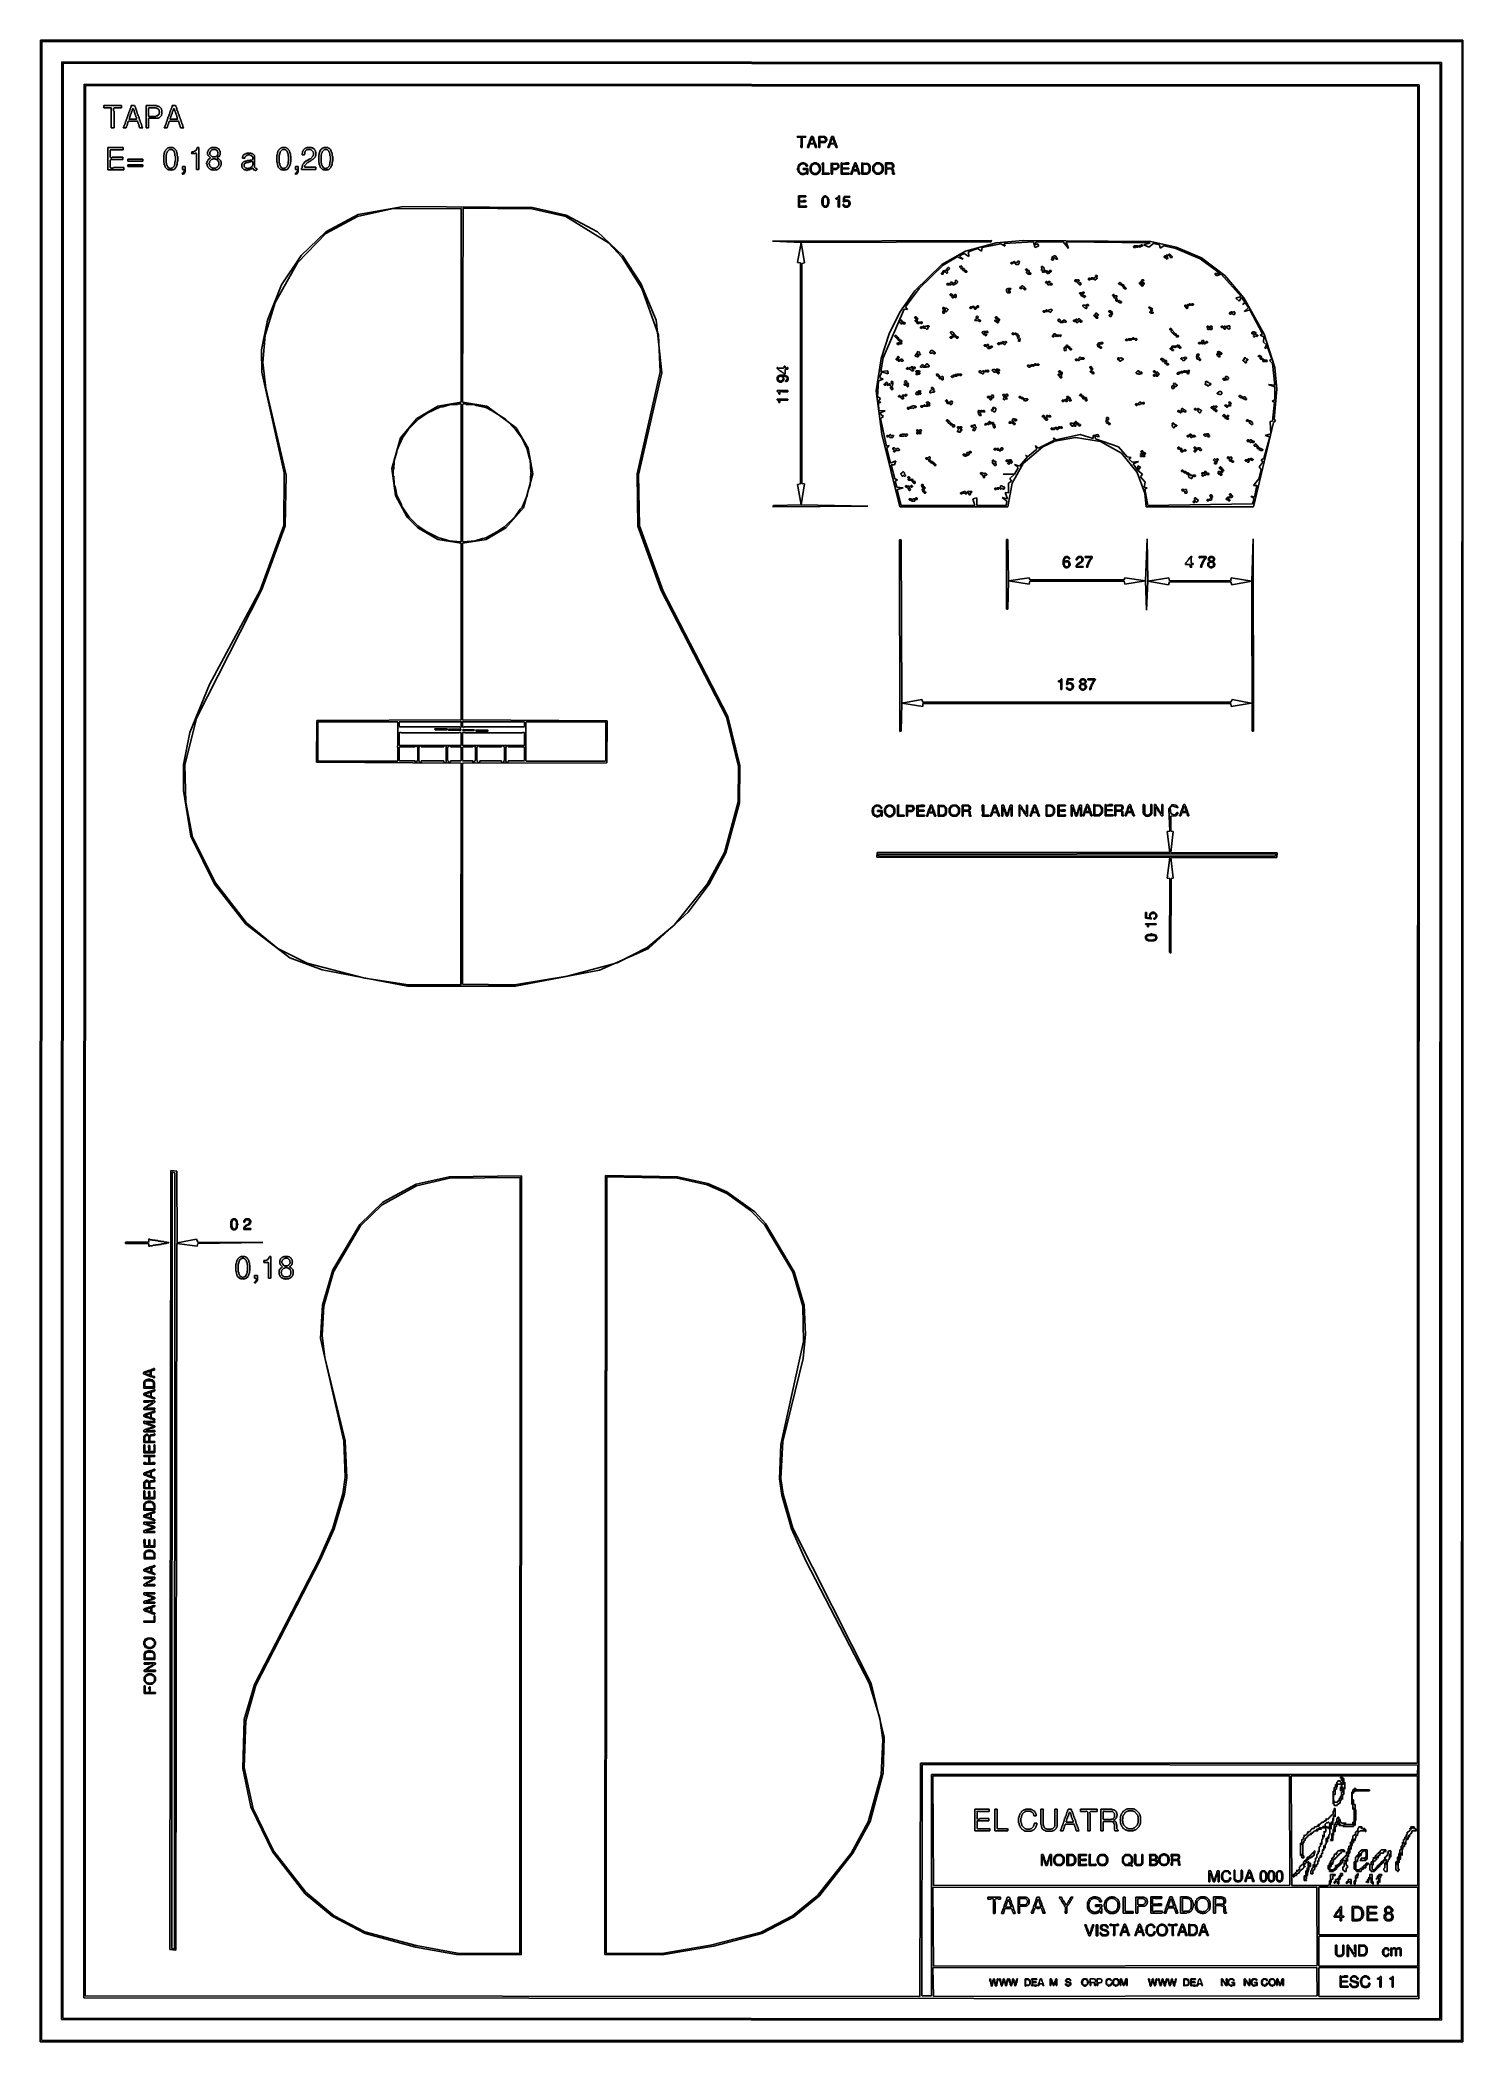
# Model space of a CAD drawing. Extents: x 17 to 323, y -435 to -5.
import ezdxf

# ---------------------------------------------------------------- set-up
doc = ezdxf.new("R2010")
doc.units = 0

msp = doc.modelspace()

# ---------------------------------------------------------------- linework, layer by layer
at = {"layer": 'CONTOURS'}
for p, q in [((17, -4.7), (16.9, -434.9)), ((322.7, -4.7), (17, -4.7)), ((17.2, -434.5), (17.3, -5)), ((17.3, -5), (322.5, -5.1)), ((322.5, -5.1), (322.4, -434.6)), ((322.7, -434.9), (322.7, -4.7)), ((21.6, -9.4), (21.5, -430.1)), ((318.1, -9.5), (21.6, -9.4)), ((21.8, -429.8), (21.9, -9.7)), ((21.9, -9.7), (317.8, -9.8)), ((317.8, -9.8), (317.7, -429.9)), ((318.1, -430.2), (318.1, -9.5)), ((26.4, -14.2), (26.3, -425.4)), ((313.3, -14.3), (26.4, -14.2)), ((26.6, -425), (26.7, -14.5)), ((26.7, -14.5), (313, -14.6)), ((313, -14.6), (312.9, -375)), ((313.2, -425.6), (313.3, -14.3)), ((30.6, -18.8), (30.6, -19.3)), ((34.4, -18.8), (30.6, -18.8)), ((30.6, -19.3), (32.2, -19.3)), ((32.2, -19.3), (32.3, -19.4)), ((32.3, -19.4), (32.2, -19.5)), ((32.2, -19.5), (32.2, -23.6)), ((32.7, -19.4), (32.8, -19.3)), ((32.7, -19.9), (32.7, -19.4)), ((32.8, -20), (32.7, -19.9)), ((32.8, -19.3), (34.4, -19.3)), ((32.8, -23.6), (32.8, -20)), ((34.4, -19.3), (34.4, -18.8)), ((35.6, -21.5), (35.5, -21.6)), ((35.7, -21.2), (35.6, -21.3)), ((35.6, -21.3), (35.6, -21.5)), ((35.8, -21), (35.7, -21.1)), ((35.7, -21.1), (35.7, -21.2)), ((35.9, -20.7), (35.8, -20.8)), ((35.8, -20.8), (35.8, -21)), ((36, -20.4), (35.9, -20.5)), ((35.9, -20.5), (35.9, -20.7)), ((36.1, -20.1), (36, -20.2)), ((36, -20.2), (36, -20.4)), ((36, -21.6), (36.1, -21.5)), ((36.2, -19.8), (36.1, -19.9)), ((36.1, -19.9), (36.1, -20.1)), ((36.1, -21.4), (36.2, -21.3)), ((36.1, -21.5), (36.1, -21.4)), ((36.3, -19.6), (36.2, -19.7)), ((36.2, -19.7), (36.2, -19.8)), ((36.2, -21.1), (36.3, -21)), ((36.2, -21.3), (36.2, -21.1)), ((36.4, -19.3), (36.3, -19.4)), ((36.3, -19.4), (36.3, -19.6)), ((36.3, -20.8), (36.4, -20.7)), ((36.3, -21), (36.3, -20.8)), ((36.5, -19), (36.4, -19.1)), ((36.4, -19.1), (36.4, -19.3)), ((36.4, -20.6), (36.5, -20.5)), ((36.4, -20.7), (36.4, -20.6)), ((36.5, -18.8), (36.5, -19)), ((37.2, -18.8), (36.5, -18.8)), ((36.5, -20.3), (36.6, -20.2)), ((36.5, -20.5), (36.5, -20.3)), ((36.6, -20), (36.7, -19.9)), ((36.6, -20.2), (36.6, -20)), ((36.7, -19.7), (36.8, -19.6)), ((36.7, -19.9), (36.7, -19.7)), ((36.8, -19.5), (36.9, -19.4)), ((36.8, -19.6), (36.8, -19.5)), ((36.9, -19.4), (37, -19.5)), ((37, -19.5), (37, -19.7)), ((37, -19.7), (37.1, -19.8)), ((37.1, -19.8), (37.1, -20)), ((37.1, -20), (37.2, -20.1)), ((37.3, -18.9), (37.2, -18.8)), ((37.2, -20.1), (37.2, -20.3)), ((37.2, -20.3), (37.3, -20.4)), ((37.3, -19), (37.3, -18.9)), ((37.4, -19.1), (37.3, -19)), ((37.3, -20.4), (37.3, -20.6)), ((37.3, -20.6), (37.4, -20.7)), ((37.4, -19.3), (37.4, -19.1)), ((37.5, -19.4), (37.4, -19.3)), ((37.4, -20.7), (37.4, -20.9)), ((37.4, -20.9), (37.5, -21)), ((37.5, -19.6), (37.5, -19.4)), ((37.6, -19.7), (37.5, -19.6)), ((37.5, -21), (37.5, -21.2)), ((37.5, -21.2), (37.6, -21.3)), ((37.6, -19.9), (37.6, -19.7)), ((37.7, -20), (37.6, -19.9)), ((37.6, -21.3), (37.6, -21.5)), ((37.6, -21.5), (37.7, -21.6)), ((37.7, -20.2), (37.7, -20)), ((37.8, -20.3), (37.7, -20.2)), ((37.8, -20.5), (37.8, -20.3)), ((37.9, -20.6), (37.8, -20.5)), ((37.9, -20.8), (37.9, -20.6)), ((38, -20.9), (37.9, -20.8)), ((38, -21), (38, -20.9)), ((38.1, -21.1), (38, -21)), ((38.1, -21.3), (38.1, -21.1)), ((38.2, -21.4), (38.1, -21.3)), ((38.2, -21.6), (38.2, -21.4)), ((41.9, -18.8), (39.7, -18.8)), ((39.7, -18.8), (39.7, -23.6)), ((40.2, -19.4), (40.3, -19.3)), ((40.2, -21), (40.2, -19.4)), ((40.3, -21.1), (40.2, -21)), ((40.2, -21.6), (40.3, -21.5)), ((40.3, -19.3), (41.9, -19.3)), ((41.8, -21.1), (40.3, -21.1)), ((40.3, -21.5), (42.3, -21.5)), ((41.9, -21), (41.8, -21.1)), ((42, -18.9), (41.9, -18.8)), ((41.9, -19.3), (42, -19.4)), ((42.1, -21), (41.9, -21)), ((42.3, -18.9), (42, -18.9)), ((42, -19.4), (42.1, -19.4)), ((42.1, -19.4), (42.2, -19.5)), ((42.5, -20.6), (42.1, -21)), ((42.2, -19.5), (42.3, -19.5)), ((42.4, -19), (42.3, -18.9)), ((42.3, -19.5), (42.4, -19.6)), ((42.3, -21.5), (42.4, -21.4)), ((42.5, -19), (42.4, -19)), ((42.4, -19.6), (42.4, -19.7)), ((42.4, -19.7), (42.5, -19.8)), ((42.4, -21.4), (42.5, -21.4)), ((42.7, -19.2), (42.5, -19)), ((42.5, -19.8), (42.5, -20)), ((42.5, -20), (42.6, -20.1)), ((42.6, -20.3), (42.5, -20.4)), ((42.5, -20.4), (42.5, -20.6)), ((42.5, -21.4), (43, -20.9)), ((42.6, -20.1), (42.6, -20.3)), ((42.8, -19.2), (42.7, -19.2)), ((42.8, -19.3), (42.8, -19.2)), ((43, -19.5), (42.8, -19.3)), ((43, -19.7), (43, -19.5)), ((43.1, -19.8), (43, -19.7)), ((43, -20.7), (43.1, -20.6)), ((43, -20.9), (43, -20.7)), ((43.1, -20.6), (43.1, -19.8)), ((44.4, -21.5), (44.3, -21.6)), ((44.5, -21.2), (44.4, -21.3)), ((44.4, -21.3), (44.4, -21.5)), ((44.6, -21), (44.5, -21.1)), ((44.5, -21.1), (44.5, -21.2)), ((44.7, -20.7), (44.6, -20.8)), ((44.6, -20.8), (44.6, -21)), ((44.8, -20.4), (44.7, -20.5)), ((44.7, -20.5), (44.7, -20.7)), ((44.9, -20.1), (44.8, -20.2)), ((44.8, -20.2), (44.8, -20.4)), ((44.8, -21.6), (44.9, -21.5)), ((45, -19.8), (44.9, -19.9)), ((44.9, -19.9), (44.9, -20.1)), ((44.9, -21.4), (45, -21.3)), ((44.9, -21.5), (44.9, -21.4)), ((45.1, -19.6), (45, -19.7)), ((45, -19.7), (45, -19.8)), ((45, -21.1), (45.1, -21)), ((45, -21.3), (45, -21.1)), ((45.2, -19.3), (45.1, -19.4)), ((45.1, -19.4), (45.1, -19.6)), ((45.1, -20.8), (45.2, -20.7)), ((45.1, -21), (45.1, -20.8)), ((45.3, -19), (45.2, -19.1)), ((45.2, -19.1), (45.2, -19.3)), ((45.2, -20.6), (45.3, -20.5)), ((45.2, -20.7), (45.2, -20.6)), ((45.3, -18.8), (45.3, -19)), ((46, -18.8), (45.3, -18.8)), ((45.3, -20.3), (45.4, -20.2)), ((45.3, -20.5), (45.3, -20.3)), ((45.4, -20), (45.5, -19.9)), ((45.4, -20.2), (45.4, -20)), ((45.5, -19.7), (45.6, -19.6)), ((45.5, -19.9), (45.5, -19.7)), ((45.6, -19.5), (45.7, -19.4)), ((45.6, -19.6), (45.6, -19.5)), ((45.7, -19.4), (45.8, -19.5)), ((45.8, -19.5), (45.8, -19.7)), ((45.8, -19.7), (45.9, -19.8)), ((45.9, -19.8), (45.9, -20)), ((45.9, -20), (46, -20.1)), ((46.1, -18.9), (46, -18.8)), ((46, -20.1), (46, -20.3)), ((46, -20.3), (46.1, -20.4)), ((46.1, -19), (46.1, -18.9)), ((46.2, -19.1), (46.1, -19)), ((46.1, -20.4), (46.1, -20.6)), ((46.1, -20.6), (46.2, -20.7)), ((46.2, -19.3), (46.2, -19.1)), ((46.3, -19.4), (46.2, -19.3)), ((46.2, -20.7), (46.2, -20.9)), ((46.2, -20.9), (46.3, -21)), ((46.3, -19.6), (46.3, -19.4)), ((46.4, -19.7), (46.3, -19.6)), ((46.3, -21), (46.3, -21.2)), ((46.3, -21.2), (46.4, -21.3)), ((46.4, -19.9), (46.4, -19.7)), ((46.5, -20), (46.4, -19.9)), ((46.4, -21.3), (46.4, -21.5)), ((46.4, -21.5), (46.5, -21.6)), ((46.5, -20.2), (46.5, -20)), ((46.6, -20.3), (46.5, -20.2)), ((46.6, -20.5), (46.6, -20.3)), ((46.7, -20.6), (46.6, -20.5)), ((46.7, -20.8), (46.7, -20.6)), ((46.8, -20.9), (46.7, -20.8)), ((46.8, -21), (46.8, -20.9)), ((46.9, -21.1), (46.8, -21)), ((46.9, -21.3), (46.9, -21.1)), ((47, -21.4), (46.9, -21.3)), ((47, -21.6), (47, -21.4)), ((32.2, -23.6), (32.8, -23.6)), ((34.9, -23.4), (34.8, -23.5)), ((34.8, -23.5), (34.8, -23.6)), ((34.8, -23.6), (35.4, -23.6)), ((35, -23.2), (34.9, -23.3)), ((34.9, -23.3), (34.9, -23.4)), ((35.1, -22.9), (35, -23)), ((35, -23), (35, -23.2)), ((35.2, -22.7), (35.1, -22.8)), ((35.1, -22.8), (35.1, -22.9)), ((35.3, -22.4), (35.2, -22.5)), ((35.2, -22.5), (35.2, -22.7)), ((35.4, -22.1), (35.3, -22.2)), ((35.3, -22.2), (35.3, -22.4)), ((35.5, -21.8), (35.4, -21.9)), ((35.4, -21.9), (35.4, -22.1)), ((35.4, -23.5), (35.5, -23.4)), ((35.4, -23.6), (35.4, -23.5)), ((35.5, -21.6), (35.5, -21.8)), ((35.5, -23.2), (35.6, -23.1)), ((35.5, -23.4), (35.5, -23.2)), ((35.6, -22.9), (35.7, -22.8)), ((35.6, -23.1), (35.6, -22.9)), ((35.7, -22.6), (35.8, -22.5)), ((35.7, -22.8), (35.7, -22.6)), ((35.8, -22.3), (36, -22.1)), ((35.8, -22.5), (35.8, -22.3)), ((36.1, -21.7), (36, -21.6)), ((36, -22.1), (37.8, -22.1)), ((37.6, -21.7), (36.1, -21.7)), ((37.7, -21.6), (37.6, -21.7)), ((37.8, -22.1), (37.9, -22.2)), ((37.9, -22.2), (37.9, -22.4)), ((37.9, -22.4), (38, -22.5)), ((38, -22.5), (38, -22.7)), ((38, -22.7), (38.1, -22.8)), ((38.1, -22.8), (38.1, -23)), ((38.1, -23), (38.2, -23.1)), ((38.3, -21.7), (38.2, -21.6)), ((38.2, -23.1), (38.2, -23.3)), ((38.2, -23.3), (38.3, -23.4)), ((38.3, -21.9), (38.3, -21.7)), ((38.4, -22), (38.3, -21.9)), ((38.3, -23.4), (38.3, -23.6)), ((38.3, -23.6), (39, -23.6)), ((38.4, -22.2), (38.4, -22)), ((38.5, -22.3), (38.4, -22.2)), ((38.5, -22.5), (38.5, -22.3)), ((38.6, -22.6), (38.5, -22.5)), ((38.6, -22.7), (38.6, -22.6)), ((38.7, -22.8), (38.6, -22.7)), ((38.7, -23), (38.7, -22.8)), ((38.8, -23.1), (38.7, -23)), ((38.8, -23.3), (38.8, -23.1)), ((38.9, -23.4), (38.8, -23.3)), ((38.9, -23.5), (38.9, -23.4)), ((39, -23.6), (38.9, -23.5)), ((39.7, -23.6), (40.2, -23.6)), ((40.2, -23.6), (40.2, -21.6)), ((43.7, -23.4), (43.6, -23.5)), ((43.6, -23.5), (43.6, -23.6)), ((43.6, -23.6), (44.2, -23.6)), ((43.8, -23.2), (43.7, -23.3)), ((43.7, -23.3), (43.7, -23.4)), ((43.9, -22.9), (43.8, -23)), ((43.8, -23), (43.8, -23.2)), ((44, -22.7), (43.9, -22.8)), ((43.9, -22.8), (43.9, -22.9)), ((44.1, -22.4), (44, -22.5)), ((44, -22.5), (44, -22.7)), ((44.2, -22.1), (44.1, -22.2)), ((44.1, -22.2), (44.1, -22.4)), ((44.3, -21.8), (44.2, -21.9)), ((44.2, -21.9), (44.2, -22.1)), ((44.2, -23.5), (44.3, -23.4)), ((44.2, -23.6), (44.2, -23.5)), ((44.3, -21.6), (44.3, -21.8)), ((44.3, -23.2), (44.4, -23.1)), ((44.3, -23.4), (44.3, -23.2)), ((44.4, -22.9), (44.5, -22.8)), ((44.4, -23.1), (44.4, -22.9)), ((44.5, -22.6), (44.6, -22.5)), ((44.5, -22.8), (44.5, -22.6)), ((44.6, -22.3), (44.8, -22.1)), ((44.6, -22.5), (44.6, -22.3)), ((44.9, -21.7), (44.8, -21.6)), ((44.8, -22.1), (46.6, -22.1)), ((46.4, -21.7), (44.9, -21.7)), ((46.5, -21.6), (46.4, -21.7)), ((46.6, -22.1), (46.7, -22.2)), ((46.7, -22.2), (46.7, -22.4)), ((46.7, -22.4), (46.8, -22.5)), ((46.8, -22.5), (46.8, -22.7)), ((46.8, -22.7), (46.9, -22.8)), ((46.9, -22.8), (46.9, -23)), ((46.9, -23), (47, -23.1)), ((47.1, -21.7), (47, -21.6)), ((47, -23.1), (47, -23.3)), ((47, -23.3), (47.1, -23.4)), ((47.1, -21.9), (47.1, -21.7)), ((47.2, -22), (47.1, -21.9)), ((47.1, -23.4), (47.1, -23.6)), ((47.1, -23.6), (47.8, -23.6)), ((47.2, -22.2), (47.2, -22)), ((47.3, -22.3), (47.2, -22.2)), ((47.3, -22.5), (47.3, -22.3)), ((47.4, -22.6), (47.3, -22.5)), ((47.4, -22.7), (47.4, -22.6)), ((47.5, -22.8), (47.4, -22.7)), ((47.5, -23), (47.5, -22.8)), ((47.6, -23.1), (47.5, -23)), ((47.6, -23.3), (47.6, -23.1)), ((47.7, -23.4), (47.6, -23.3)), ((47.7, -23.5), (47.7, -23.4)), ((47.8, -23.6), (47.7, -23.5)), ((179.6, -25.4), (179.6, -25.6)), ((181.5, -25.4), (179.6, -25.4)), ((179.6, -25.6), (180.4, -25.6)), ((180.4, -25.6), (180.5, -25.7)), ((180.5, -25.7), (180.5, -27.3)), ((180.7, -25.7), (180.8, -25.6)), ((180.7, -27.8), (180.7, -25.7)), ((180.8, -25.6), (181.5, -25.6)), ((181.5, -25.6), (181.5, -25.4)), ((182.6, -25.6), (182.5, -25.7)), ((182.5, -25.7), (182.5, -25.9)), ((182.6, -25.4), (182.6, -25.6)), ((183, -25.4), (182.6, -25.4)), ((182.7, -25.8), (182.8, -25.7)), ((182.7, -26), (182.7, -25.8)), ((182.8, -25.7), (182.9, -25.8)), ((182.9, -25.8), (182.9, -25.9)), ((183, -25.5), (183, -25.4)), ((183.1, -25.6), (183, -25.5)), ((183.1, -25.8), (183.1, -25.6)), ((183.2, -25.9), (183.1, -25.8)), ((185.5, -25.4), (184.3, -25.4)), ((184.3, -25.4), (184.3, -27.8)), ((184.5, -25.7), (184.6, -25.6)), ((184.5, -26.4), (184.5, -25.7)), ((184.6, -25.6), (185.4, -25.6)), ((185.4, -25.6), (185.7, -25.9)), ((185.6, -25.5), (185.5, -25.4)), ((185.7, -25.5), (185.6, -25.5)), ((185.9, -25.7), (185.7, -25.5)), ((185.9, -25.9), (185.9, -25.7)), ((187, -25.6), (186.9, -25.7)), ((186.9, -25.7), (186.9, -25.9)), ((187, -25.4), (187, -25.6)), ((187.4, -25.4), (187, -25.4)), ((187.1, -25.8), (187.2, -25.7)), ((187.1, -26), (187.1, -25.8)), ((187.2, -25.7), (187.3, -25.8)), ((187.3, -25.8), (187.3, -25.9)), ((187.4, -25.5), (187.4, -25.4)), ((187.5, -25.6), (187.4, -25.5)), ((187.5, -25.8), (187.5, -25.6)), ((187.6, -25.9), (187.5, -25.8)), ((31.5, -27.8), (31.5, -32.6)), ((34.8, -27.8), (31.5, -27.8)), ((32, -28.4), (32.1, -28.3)), ((32, -29.9), (32, -28.4)), ((32.1, -30), (32, -29.9)), ((32.1, -28.3), (34.8, -28.3)), ((32.3, -30), (32.1, -30)), ((32.4, -29.9), (32.3, -30)), ((34.7, -29.9), (32.4, -29.9)), ((34.7, -30.4), (34.7, -29.9)), ((34.8, -28.3), (34.8, -27.8)), ((43.6, -29.3), (43.5, -29.4)), ((43.5, -29.4), (43.5, -31)), ((43.7, -28.8), (43.6, -28.9)), ((43.6, -28.9), (43.6, -29.3)), ((43.9, -28.4), (43.7, -28.6)), ((43.7, -28.6), (43.7, -28.8)), ((44.2, -28), (43.9, -28.3)), ((43.9, -28.3), (43.9, -28.4)), ((44, -29.4), (44.1, -29.3)), ((44, -31.1), (44, -29.4)), ((44.1, -29), (44.2, -28.9)), ((44.1, -29.3), (44.1, -29)), ((44.3, -28), (44.2, -28)), ((44.2, -28.7), (44.7, -28.2)), ((44.2, -28.9), (44.2, -28.7)), ((44.4, -27.9), (44.3, -28)), ((44.5, -27.9), (44.4, -27.9)), ((44.6, -27.8), (44.5, -27.9)), ((45.4, -27.8), (44.6, -27.8)), ((44.7, -28.2), (45.2, -28.2)), ((45.2, -28.2), (45.3, -28.3)), ((45.3, -28.3), (45.4, -28.3)), ((45.5, -27.9), (45.4, -27.8)), ((45.4, -28.3), (45.7, -28.6)), ((45.6, -27.9), (45.5, -27.9)), ((45.7, -28), (45.6, -27.9)), ((45.8, -28), (45.7, -28)), ((45.7, -28.6), (45.7, -28.7)), ((45.7, -28.7), (45.8, -28.8)), ((46, -28.2), (45.8, -28)), ((45.8, -28.8), (45.8, -29)), ((45.8, -29), (45.9, -29.1)), ((45.9, -29.1), (45.9, -29.6)), ((45.9, -29.6), (46, -29.7)), ((46, -28.3), (46, -28.2)), ((46.2, -28.5), (46, -28.3)), ((46, -29.7), (46, -30.7)), ((46.2, -28.7), (46.2, -28.5)), ((46.3, -28.8), (46.2, -28.7)), ((46.3, -29), (46.3, -28.8)), ((46.4, -29.1), (46.3, -29)), ((46.4, -29.6), (46.4, -29.1)), ((46.5, -29.7), (46.4, -29.6)), ((46.5, -30.8), (46.5, -29.7)), ((49.5, -28.9), (49.4, -29)), ((49.4, -29), (49.5, -29.1)), ((49.9, -28.7), (49.5, -28.7)), ((49.5, -28.7), (49.5, -28.9)), ((49.5, -29.1), (50.2, -29.1)), ((50, -28.6), (49.9, -28.7)), ((50.2, -28.6), (50, -28.6)), ((50.6, -28.2), (50.2, -28.6)), ((50.2, -29.1), (50.3, -29)), ((50.3, -29), (50.4, -29)), ((50.4, -29), (50.5, -29.1)), ((50.5, -29.1), (50.5, -32.5)), ((50.7, -27.9), (50.6, -28)), ((50.6, -28), (50.6, -28.2)), ((50.7, -27.8), (50.7, -27.9)), ((51, -27.8), (50.7, -27.8)), ((51, -32.5), (51, -27.8)), ((53, -28.6), (52.9, -28.7)), ((52.9, -28.7), (52.9, -29.3)), ((52.9, -29.3), (53, -29.4)), ((53.1, -28.4), (53, -28.5)), ((53, -28.5), (53, -28.6)), ((53, -29.4), (53, -29.5)), ((53, -29.5), (53.5, -30)), ((53.4, -28), (53.1, -28.3)), ((53.1, -28.3), (53.1, -28.4)), ((53.5, -30), (53.2, -30.3)), ((53.5, -28), (53.4, -28)), ((53.4, -28.8), (53.5, -28.7)), ((53.4, -29.3), (53.4, -28.8)), ((53.9, -29.8), (53.4, -29.3)), ((53.6, -27.9), (53.5, -28)), ((53.5, -28.6), (53.8, -28.3)), ((53.5, -28.7), (53.5, -28.6)), ((53.7, -27.9), (53.6, -27.9)), ((53.8, -27.8), (53.7, -27.9)), ((54.7, -27.8), (53.8, -27.8)), ((53.8, -28.3), (53.9, -28.3)), ((53.9, -28.3), (54, -28.2)), ((54.6, -29.8), (53.9, -29.8)), ((54, -28.2), (54.6, -28.2)), ((54.6, -28.2), (54.8, -28.4)), ((54.7, -29.7), (54.6, -29.8)), ((54.8, -27.9), (54.7, -27.8)), ((54.8, -29.7), (54.7, -29.7)), ((55, -27.9), (54.8, -27.9)), ((54.8, -28.4), (54.9, -28.4)), ((55.1, -29.4), (54.8, -29.7)), ((54.9, -28.4), (55, -28.5)), ((55.2, -28.1), (55, -27.9)), ((55, -28.5), (55, -28.6)), ((55, -28.6), (55.1, -28.7)), ((55, -30), (55.2, -29.8)), ((55.2, -30.2), (55, -30)), ((55.1, -28.7), (55.1, -28.9)), ((55.1, -28.9), (55.2, -29)), ((55.2, -29), (55.1, -29.1)), ((55.1, -29.1), (55.1, -29.4)), ((55.3, -28.1), (55.2, -28.1)), ((55.2, -29.8), (55.3, -29.8)), ((55.4, -28.2), (55.3, -28.1)), ((55.3, -29.8), (55.5, -29.6)), ((55.4, -28.3), (55.4, -28.2)), ((55.5, -28.4), (55.4, -28.3)), ((55.5, -28.5), (55.5, -28.4)), ((55.6, -28.6), (55.5, -28.5)), ((55.5, -29.5), (55.6, -29.4)), ((55.5, -29.6), (55.5, -29.5)), ((55.6, -29.4), (55.6, -28.6)), ((60.5, -29.7), (60.4, -29.8)), ((60.4, -29.8), (60.4, -30.1)), ((60.4, -30.1), (60.9, -30.1)), ((60.6, -29.5), (60.5, -29.6)), ((60.5, -29.6), (60.5, -29.7)), ((60.7, -29.3), (60.6, -29.4)), ((60.6, -29.4), (60.6, -29.5)), ((60.8, -29.3), (60.7, -29.3)), ((60.9, -29.2), (60.8, -29.3)), ((61, -29.2), (60.9, -29.2)), ((60.9, -29.9), (61.3, -29.5)), ((60.9, -30.1), (60.9, -29.9)), ((61.1, -29.1), (61, -29.2)), ((61.3, -29.1), (61.1, -29.1)), ((61.4, -29), (61.3, -29.1)), ((61.3, -29.5), (61.4, -29.5)), ((62.2, -29), (61.4, -29)), ((61.4, -29.5), (61.5, -29.4)), ((61.5, -29.4), (62, -29.4)), ((62, -29.4), (62.1, -29.5)), ((62.1, -29.5), (62.3, -29.5)), ((62.3, -29.1), (62.2, -29)), ((62.5, -29.1), (62.3, -29.1)), ((62.3, -29.5), (62.6, -29.8)), ((62.6, -29.2), (62.5, -29.1)), ((62.7, -29.2), (62.6, -29.2)), ((62.6, -29.8), (62.6, -30.3)), ((63, -29.5), (62.7, -29.2)), ((63, -32), (63, -29.5)), ((67.9, -29.3), (67.8, -29.4)), ((67.8, -29.4), (67.8, -31)), ((68, -28.8), (67.9, -28.9)), ((67.9, -28.9), (67.9, -29.3)), ((68.2, -28.4), (68, -28.6)), ((68, -28.6), (68, -28.8)), ((68.5, -28), (68.2, -28.3)), ((68.2, -28.3), (68.2, -28.4)), ((68.3, -29.4), (68.4, -29.3)), ((68.3, -31.1), (68.3, -29.4)), ((68.4, -29), (68.5, -28.9)), ((68.4, -29.3), (68.4, -29)), ((68.6, -28), (68.5, -28)), ((68.5, -28.7), (69, -28.2)), ((68.5, -28.9), (68.5, -28.7)), ((68.7, -27.9), (68.6, -28)), ((68.8, -27.9), (68.7, -27.9)), ((68.9, -27.8), (68.8, -27.9)), ((69.7, -27.8), (68.9, -27.8)), ((69, -28.2), (69.5, -28.2)), ((69.5, -28.2), (69.6, -28.3)), ((69.6, -28.3), (69.7, -28.3)), ((69.8, -27.9), (69.7, -27.8)), ((69.7, -28.3), (70, -28.6)), ((69.9, -27.9), (69.8, -27.9)), ((70, -28), (69.9, -27.9)), ((70.1, -28), (70, -28)), ((70, -28.6), (70, -28.7)), ((70, -28.7), (70.1, -28.8)), ((70.3, -28.2), (70.1, -28)), ((70.1, -28.8), (70.1, -29)), ((70.1, -29), (70.2, -29.1)), ((70.2, -29.1), (70.2, -29.6)), ((70.2, -29.6), (70.3, -29.7)), ((70.3, -28.3), (70.3, -28.2)), ((70.5, -28.5), (70.3, -28.3)), ((70.3, -29.7), (70.3, -30.7)), ((70.5, -28.7), (70.5, -28.5)), ((70.6, -28.8), (70.5, -28.7)), ((70.6, -29), (70.6, -28.8)), ((70.7, -29.1), (70.6, -29)), ((70.7, -29.6), (70.7, -29.1)), ((70.8, -29.7), (70.7, -29.6)), ((70.8, -30.8), (70.8, -29.7)), ((73.3, -29), (73.2, -29.1)), ((73.2, -29.1), (73.2, -29.4)), ((73.2, -29.4), (73.7, -29.4)), ((73.4, -28.6), (73.3, -28.7)), ((73.3, -28.7), (73.3, -29)), ((73.5, -28.4), (73.4, -28.5)), ((73.4, -28.5), (73.4, -28.6)), ((73.8, -28), (73.5, -28.3)), ((73.5, -28.3), (73.5, -28.4)), ((73.7, -29.2), (73.8, -29.1)), ((73.7, -29.4), (73.7, -29.2)), ((73.9, -28), (73.8, -28)), ((73.8, -28.8), (73.9, -28.7)), ((73.8, -29.1), (73.8, -28.8)), ((74, -27.9), (73.9, -28)), ((73.9, -28.6), (74.2, -28.3)), ((73.9, -28.7), (73.9, -28.6)), ((74.2, -27.9), (74, -27.9)), ((74.3, -27.8), (74.2, -27.9)), ((74.2, -28.3), (74.3, -28.3)), ((75.2, -27.8), (74.3, -27.8)), ((74.3, -28.3), (74.4, -28.2)), ((74.4, -28.2), (75, -28.2)), ((75, -28.2), (75.1, -28.3)), ((75.6, -29.6), (75, -30.2)), ((75.1, -28.3), (75.2, -28.3)), ((75.3, -27.9), (75.2, -27.8)), ((75.2, -28.3), (75.6, -28.7)), ((75.5, -27.9), (75.3, -27.9)), ((75.7, -28.1), (75.5, -27.9)), ((75.5, -30.4), (76, -29.9)), ((75.6, -28.7), (75.6, -28.8)), ((75.6, -28.8), (75.7, -28.9)), ((75.7, -29.4), (75.6, -29.5)), ((75.6, -29.5), (75.6, -29.6)), ((75.8, -28.1), (75.7, -28.1)), ((75.7, -28.9), (75.7, -29.4)), ((75.9, -28.2), (75.8, -28.1)), ((75.9, -28.3), (75.9, -28.2)), ((76.1, -28.5), (75.9, -28.3)), ((76, -29.8), (76.1, -29.7)), ((76, -29.9), (76, -29.8)), ((76.1, -28.7), (76.1, -28.5)), ((76.2, -28.8), (76.1, -28.7)), ((76.1, -29.6), (76.2, -29.5)), ((76.1, -29.7), (76.1, -29.6)), ((76.2, -29.5), (76.2, -28.8)), ((76.9, -29.3), (76.8, -29.4)), ((76.8, -29.4), (76.8, -31)), ((77, -28.8), (76.9, -28.9)), ((76.9, -28.9), (76.9, -29.3)), ((77.2, -28.4), (77, -28.6)), ((77, -28.6), (77, -28.8)), ((77.5, -28), (77.2, -28.3)), ((77.2, -28.3), (77.2, -28.4)), ((77.3, -29.4), (77.4, -29.3)), ((77.3, -31.1), (77.3, -29.4)), ((77.4, -29), (77.5, -28.9)), ((77.4, -29.3), (77.4, -29)), ((77.6, -28), (77.5, -28)), ((77.5, -28.7), (78, -28.2)), ((77.5, -28.9), (77.5, -28.7)), ((77.7, -27.9), (77.6, -28)), ((77.8, -27.9), (77.7, -27.9)), ((77.9, -27.8), (77.8, -27.9)), ((78.7, -27.8), (77.9, -27.8)), ((78, -28.2), (78.5, -28.2)), ((78.5, -28.2), (78.6, -28.3)), ((78.6, -28.3), (78.7, -28.3)), ((78.8, -27.9), (78.7, -27.8)), ((78.7, -28.3), (79, -28.6)), ((78.9, -27.9), (78.8, -27.9)), ((79, -28), (78.9, -27.9)), ((79.1, -28), (79, -28)), ((79, -28.6), (79, -28.7)), ((79, -28.7), (79.1, -28.8)), ((79.3, -28.2), (79.1, -28)), ((79.1, -28.8), (79.1, -29)), ((79.1, -29), (79.2, -29.1)), ((79.2, -29.1), (79.2, -29.6)), ((79.2, -29.6), (79.3, -29.7)), ((79.3, -28.3), (79.3, -28.2)), ((79.5, -28.5), (79.3, -28.3)), ((79.3, -29.7), (79.3, -30.7)), ((79.5, -28.7), (79.5, -28.5)), ((79.6, -28.8), (79.5, -28.7)), ((79.6, -29), (79.6, -28.8)), ((79.7, -29.1), (79.6, -29)), ((79.7, -29.6), (79.7, -29.1)), ((79.8, -29.7), (79.7, -29.6)), ((79.8, -30.8), (79.8, -29.7)), ((180.5, -27.3), (180.4, -27.4)), ((180.4, -27.4), (180.4, -27.7)), ((180.4, -27.7), (180.5, -27.8)), ((180.5, -27.8), (180.7, -27.8)), ((181.9, -27.6), (181.8, -27.7)), ((181.8, -27.7), (181.8, -27.8)), ((181.8, -27.8), (182.1, -27.8)), ((182, -27.3), (181.9, -27.4)), ((181.9, -27.4), (181.9, -27.6)), ((182.1, -27), (182, -27.1)), ((182, -27.1), (182, -27.3)), ((182.2, -26.8), (182.1, -26.9)), ((182.1, -26.9), (182.1, -27)), ((182.1, -27.6), (182.2, -27.5)), ((182.1, -27.8), (182.1, -27.6)), ((182.3, -26.5), (182.2, -26.6)), ((182.2, -26.6), (182.2, -26.8)), ((182.2, -27.3), (182.3, -27.2)), ((182.2, -27.5), (182.2, -27.3)), ((182.4, -26.2), (182.3, -26.3)), ((182.3, -26.3), (182.3, -26.5)), ((182.3, -27.1), (182.4, -27)), ((182.3, -27.2), (182.3, -27.1)), ((182.5, -25.9), (182.4, -26)), ((182.4, -26), (182.4, -26.2)), ((182.4, -26.6), (182.5, -26.5)), ((182.4, -26.8), (182.4, -26.6)), ((182.5, -26.9), (182.4, -26.8)), ((182.4, -27), (183.2, -27)), ((182.5, -26.4), (182.6, -26.3)), ((182.5, -26.5), (182.5, -26.4)), ((183.1, -26.9), (182.5, -26.9)), ((182.6, -26.1), (182.7, -26)), ((182.6, -26.3), (182.6, -26.1)), ((182.9, -25.9), (183, -26)), ((183, -26), (183, -26.2)), ((183, -26.2), (183.1, -26.3)), ((183.1, -26.3), (183.1, -26.5)), ((183.1, -26.5), (183.2, -26.6)), ((183.2, -26.8), (183.1, -26.9)), ((183.2, -26.1), (183.2, -25.9)), ((183.3, -26.2), (183.2, -26.1)), ((183.2, -26.6), (183.2, -26.8)), ((183.2, -27), (183.4, -27.2)), ((183.3, -26.4), (183.3, -26.2)), ((183.4, -26.5), (183.3, -26.4)), ((183.4, -26.7), (183.4, -26.5)), ((183.5, -26.8), (183.4, -26.7)), ((183.4, -27.2), (183.4, -27.4)), ((183.4, -27.4), (183.5, -27.5)), ((183.5, -26.9), (183.5, -26.8)), ((183.6, -27), (183.5, -26.9)), ((183.5, -27.5), (183.5, -27.7)), ((183.5, -27.7), (183.6, -27.8)), ((183.6, -27.2), (183.6, -27)), ((183.7, -27.3), (183.6, -27.2)), ((183.6, -27.8), (183.8, -27.8)), ((183.7, -27.5), (183.7, -27.3)), ((183.8, -27.6), (183.7, -27.5)), ((183.8, -27.8), (183.8, -27.6)), ((184.3, -27.8), (184.5, -27.8)), ((184.6, -26.5), (184.5, -26.4)), ((184.5, -26.8), (184.6, -26.7)), ((184.5, -27.8), (184.5, -26.8)), ((185.5, -26.5), (184.6, -26.5)), ((184.6, -26.7), (185.6, -26.7)), ((185.7, -26.3), (185.5, -26.5)), ((185.6, -26.7), (185.7, -26.6)), ((185.7, -25.9), (185.7, -26.3)), ((185.7, -26.6), (185.8, -26.6)), ((185.8, -26.5), (185.9, -26.4)), ((185.8, -26.6), (185.8, -26.5)), ((186, -26), (185.9, -25.9)), ((185.9, -26.3), (186, -26.2)), ((185.9, -26.4), (185.9, -26.3)), ((186, -26.2), (186, -26)), ((186.3, -27.6), (186.2, -27.7)), ((186.2, -27.7), (186.2, -27.8)), ((186.2, -27.8), (186.5, -27.8)), ((186.4, -27.3), (186.3, -27.4)), ((186.3, -27.4), (186.3, -27.6)), ((186.5, -27), (186.4, -27.1)), ((186.4, -27.1), (186.4, -27.3)), ((186.6, -26.8), (186.5, -26.9)), ((186.5, -26.9), (186.5, -27)), ((186.5, -27.6), (186.6, -27.5)), ((186.5, -27.8), (186.5, -27.6)), ((186.7, -26.5), (186.6, -26.6)), ((186.6, -26.6), (186.6, -26.8)), ((186.6, -27.3), (186.7, -27.2)), ((186.6, -27.5), (186.6, -27.3)), ((186.8, -26.2), (186.7, -26.3)), ((186.7, -26.3), (186.7, -26.5)), ((186.7, -27.1), (186.8, -27)), ((186.7, -27.2), (186.7, -27.1)), ((186.9, -25.9), (186.8, -26)), ((186.8, -26), (186.8, -26.2)), ((186.8, -26.6), (186.9, -26.5)), ((186.8, -26.8), (186.8, -26.6)), ((186.9, -26.9), (186.8, -26.8)), ((186.8, -27), (187.6, -27)), ((186.9, -26.4), (187, -26.3)), ((186.9, -26.5), (186.9, -26.4)), ((187.5, -26.9), (186.9, -26.9)), ((187, -26.1), (187.1, -26)), ((187, -26.3), (187, -26.1)), ((187.3, -25.9), (187.4, -26)), ((187.4, -26), (187.4, -26.2)), ((187.4, -26.2), (187.5, -26.3)), ((187.5, -26.3), (187.5, -26.5)), ((187.5, -26.5), (187.6, -26.6)), ((187.6, -26.8), (187.5, -26.9)), ((187.6, -26.1), (187.6, -25.9)), ((187.7, -26.2), (187.6, -26.1)), ((187.6, -26.6), (187.6, -26.8)), ((187.6, -27), (187.8, -27.2)), ((187.7, -26.4), (187.7, -26.2)), ((187.8, -26.5), (187.7, -26.4)), ((187.8, -26.7), (187.8, -26.5)), ((187.9, -26.8), (187.8, -26.7)), ((187.8, -27.2), (187.8, -27.4)), ((187.8, -27.4), (187.9, -27.5)), ((187.9, -26.9), (187.9, -26.8)), ((188, -27), (187.9, -26.9)), ((187.9, -27.5), (187.9, -27.7)), ((187.9, -27.7), (188, -27.8)), ((188, -27.2), (188, -27)), ((188.1, -27.3), (188, -27.2)), ((188, -27.8), (188.2, -27.8)), ((188.1, -27.5), (188.1, -27.3)), ((188.2, -27.6), (188.1, -27.5)), ((188.2, -27.8), (188.2, -27.6)), ((31.5, -32.6), (34.9, -32.6)), ((32, -30.5), (32.1, -30.4)), ((32, -32.1), (32, -30.5)), ((32.1, -32.2), (32, -32.1)), ((32.1, -30.4), (34.7, -30.4)), ((32.6, -32.2), (32.1, -32.2)), ((32.7, -32.1), (32.6, -32.2)), ((34.9, -32.1), (32.7, -32.1)), ((34.9, -32.6), (34.9, -32.1)), ((35.8, -30.3), (35.8, -30.7)), ((39, -30.3), (35.8, -30.3)), ((35.8, -30.7), (39, -30.7)), ((35.8, -31.5), (35.8, -31.9)), ((39, -31.5), (35.8, -31.5)), ((35.8, -31.9), (39, -31.9)), ((39, -30.7), (39, -30.3)), ((39, -31.9), (39, -31.5)), ((43.5, -31), (43.6, -31.1)), ((43.6, -31.1), (43.6, -31.5)), ((43.6, -31.5), (43.7, -31.6)), ((43.7, -31.6), (43.7, -31.8)), ((43.7, -31.8), (43.8, -31.9)), ((43.8, -31.9), (43.8, -32)), ((43.8, -32), (44.3, -32.5)), ((44.1, -31.2), (44, -31.1)), ((44.1, -31.5), (44.1, -31.2)), ((44.2, -31.6), (44.1, -31.5)), ((44.2, -31.7), (44.2, -31.6)), ((44.3, -31.8), (44.2, -31.7)), ((44.3, -31.9), (44.3, -31.8)), ((44.6, -32.2), (44.3, -31.9)), ((44.3, -32.5), (44.4, -32.5)), ((44.4, -32.5), (44.5, -32.6)), ((44.5, -32.6), (44.9, -32.6)), ((44.8, -32.2), (44.6, -32.2)), ((44.9, -32.3), (44.8, -32.2)), ((45, -32.3), (44.9, -32.3)), ((44.9, -32.6), (45, -32.7)), ((45.1, -32.2), (45, -32.3)), ((45, -32.7), (45.1, -32.6)), ((45.3, -32.2), (45.1, -32.2)), ((45.1, -32.6), (45.5, -32.6)), ((45.8, -31.7), (45.3, -32.2)), ((45.5, -32.6), (45.6, -32.5)), ((45.6, -32.5), (45.7, -32.5)), ((45.7, -32.5), (46.1, -32.1)), ((45.9, -31.4), (45.8, -31.5)), ((45.8, -31.5), (45.8, -31.7)), ((46, -30.7), (45.9, -30.8)), ((45.9, -30.8), (45.9, -31.4)), ((46.1, -32), (46.2, -31.9)), ((46.1, -32.1), (46.1, -32)), ((46.2, -31.8), (46.3, -31.7)), ((46.2, -31.9), (46.2, -31.8)), ((46.3, -31.5), (46.4, -31.4)), ((46.3, -31.7), (46.3, -31.5)), ((46.4, -30.9), (46.5, -30.8)), ((46.4, -31.4), (46.4, -30.9)), ((47.5, -33.3), (47.4, -33.4)), ((47.4, -33.4), (47.5, -33.5)), ((48.1, -31.9), (47.5, -31.9)), ((47.5, -31.9), (47.5, -32.5)), ((47.5, -32.5), (47.8, -32.5)), ((47.6, -33.3), (47.5, -33.3)), ((47.5, -33.5), (47.7, -33.5)), ((47.8, -33.1), (47.6, -33.3)), ((47.7, -33.5), (48, -33.2)), ((47.8, -32.5), (47.9, -32.6)), ((47.9, -32.9), (47.8, -33)), ((47.8, -33), (47.8, -33.1)), ((47.9, -32.6), (47.9, -32.9)), ((48, -33.1), (48.1, -33)), ((48, -33.2), (48, -33.1)), ((48.1, -33), (48.1, -31.9)), ((50.5, -32.5), (51, -32.5)), ((52.8, -31), (52.7, -31.1)), ((52.7, -31.1), (52.7, -31.3)), ((52.7, -31.3), (52.8, -31.4)), ((53, -30.5), (52.8, -30.7)), ((52.8, -30.7), (52.8, -31)), ((52.8, -31.4), (52.8, -31.7)), ((52.8, -31.7), (52.9, -31.8)), ((52.9, -31.8), (52.9, -31.9)), ((52.9, -31.9), (53, -32)), ((53.1, -30.3), (53, -30.4)), ((53, -30.4), (53, -30.5)), ((53, -32), (53, -32.1)), ((53, -32.1), (53.3, -32.4)), ((53.2, -30.3), (53.1, -30.3)), ((53.2, -31.2), (53.3, -31.1)), ((53.2, -31.3), (53.2, -31.2)), ((53.3, -31.4), (53.2, -31.3)), ((53.3, -30.8), (53.8, -30.3)), ((53.3, -31.1), (53.3, -30.8)), ((53.3, -31.6), (53.3, -31.4)), ((53.4, -31.7), (53.3, -31.6)), ((53.3, -32.4), (53.4, -32.4)), ((53.4, -31.8), (53.4, -31.7)), ((53.7, -32.1), (53.4, -31.8)), ((53.4, -32.4), (53.5, -32.5)), ((53.5, -32.5), (53.6, -32.5)), ((53.6, -32.5), (53.7, -32.6)), ((53.8, -32.1), (53.7, -32.1)), ((53.7, -32.6), (54.2, -32.6)), ((53.8, -30.3), (54, -30.3)), ((53.9, -32.2), (53.8, -32.1)), ((54.7, -32.2), (53.9, -32.2)), ((54, -30.3), (54.1, -30.2)), ((54.1, -30.2), (54.5, -30.2)), ((54.2, -32.6), (54.3, -32.7)), ((54.3, -32.7), (54.4, -32.6)), ((54.4, -32.6), (54.9, -32.6)), ((54.5, -30.2), (54.6, -30.3)), ((54.6, -30.3), (54.8, -30.3)), ((54.9, -32), (54.7, -32.2)), ((54.8, -30.3), (55.2, -30.7)), ((55, -32), (54.9, -32)), ((54.9, -32.6), (55, -32.5)), ((55.1, -31.9), (55, -32)), ((55, -32.5), (55.1, -32.5)), ((55.3, -31.6), (55.1, -31.8)), ((55.1, -31.8), (55.1, -31.9)), ((55.1, -32.5), (55.3, -32.3)), ((55.3, -30.2), (55.2, -30.2)), ((55.2, -30.7), (55.2, -30.8)), ((55.2, -30.8), (55.3, -30.9)), ((55.7, -30.6), (55.3, -30.2)), ((55.3, -30.9), (55.3, -31.6)), ((55.3, -32.3), (55.4, -32.3)), ((55.4, -32.3), (55.5, -32.2)), ((55.5, -32.1), (55.7, -31.9)), ((55.5, -32.2), (55.5, -32.1)), ((55.7, -30.7), (55.7, -30.6)), ((55.8, -30.8), (55.7, -30.7)), ((55.7, -31.7), (55.8, -31.6)), ((55.7, -31.9), (55.7, -31.7)), ((55.8, -31.6), (55.8, -30.8)), ((60.4, -31.2), (60.3, -31.3)), ((60.3, -31.3), (60.3, -32)), ((60.3, -32), (60.4, -32.1)), ((60.6, -30.9), (60.4, -31.1)), ((60.4, -31.1), (60.4, -31.2)), ((60.4, -32.1), (60.4, -32.2)), ((60.4, -32.2), (60.7, -32.5)), ((60.7, -30.9), (60.6, -30.9)), ((60.8, -30.8), (60.7, -30.9)), ((60.7, -32.5), (60.8, -32.5)), ((60.9, -30.8), (60.8, -30.8)), ((60.8, -31.4), (61.1, -31.1)), ((60.8, -31.9), (60.8, -31.4)), ((61.1, -32.2), (60.8, -31.9)), ((60.8, -32.5), (60.9, -32.6)), ((61, -30.7), (60.9, -30.8)), ((60.9, -32.6), (61.2, -32.6)), ((61.3, -30.7), (61, -30.7)), ((61.1, -31.1), (61.2, -31.1)), ((61.3, -32.2), (61.1, -32.2)), ((61.2, -31.1), (61.3, -31)), ((61.2, -32.6), (61.3, -32.7)), ((61.4, -30.6), (61.3, -30.7)), ((61.3, -31), (61.7, -31)), ((61.4, -32.3), (61.3, -32.2)), ((61.3, -32.7), (61.4, -32.7)), ((62, -30.6), (61.4, -30.6)), ((61.6, -32.3), (61.4, -32.3)), ((61.4, -32.7), (61.5, -32.6)), ((61.5, -32.6), (61.9, -32.6)), ((61.7, -32.2), (61.6, -32.3)), ((61.7, -31), (61.8, -30.9)), ((62, -32.2), (61.7, -32.2)), ((61.8, -30.9), (62.2, -30.9)), ((61.9, -32.6), (62, -32.5)), ((62.1, -30.5), (62, -30.6)), ((62.2, -32), (62, -32.2)), ((62, -32.5), (62.1, -32.5)), ((62.4, -30.5), (62.1, -30.5)), ((62.1, -32.5), (62.3, -32.3)), ((62.2, -30.9), (62.3, -30.8)), ((62.3, -32), (62.2, -32)), ((62.3, -30.8), (62.5, -30.8)), ((62.5, -31.8), (62.3, -32)), ((62.3, -32.3), (62.4, -32.3)), ((62.6, -30.3), (62.4, -30.5)), ((62.4, -32.3), (62.5, -32.2)), ((62.5, -30.8), (62.6, -30.9)), ((62.6, -31.6), (62.5, -31.7)), ((62.5, -31.7), (62.5, -31.8)), ((62.5, -32.2), (62.6, -32.2)), ((62.6, -30.9), (62.6, -31.6)), ((62.6, -32.2), (62.7, -32.3)), ((62.7, -32.3), (62.7, -32.5)), ((62.7, -32.5), (62.8, -32.6)), ((62.8, -32.6), (63, -32.6)), ((63.3, -32.3), (63, -32)), ((63, -32.6), (63.1, -32.7)), ((63.1, -32.7), (63.3, -32.7)), ((63.5, -32.3), (63.3, -32.3)), ((63.3, -32.7), (63.4, -32.6)), ((63.4, -32.6), (63.5, -32.6)), ((63.5, -32.6), (63.5, -32.3)), ((67.8, -31), (67.9, -31.1)), ((67.9, -31.1), (67.9, -31.5)), ((67.9, -31.5), (68, -31.6)), ((68, -31.6), (68, -31.8)), ((68, -31.8), (68.1, -31.9)), ((68.1, -31.9), (68.1, -32)), ((68.1, -32), (68.6, -32.5)), ((68.4, -31.2), (68.3, -31.1)), ((68.4, -31.5), (68.4, -31.2)), ((68.5, -31.6), (68.4, -31.5)), ((68.5, -31.7), (68.5, -31.6)), ((68.6, -31.8), (68.5, -31.7)), ((68.6, -31.9), (68.6, -31.8)), ((68.9, -32.2), (68.6, -31.9)), ((68.6, -32.5), (68.7, -32.5)), ((68.7, -32.5), (68.8, -32.6)), ((68.8, -32.6), (69.2, -32.6)), ((69.1, -32.2), (68.9, -32.2)), ((69.2, -32.3), (69.1, -32.2)), ((69.3, -32.3), (69.2, -32.3)), ((69.2, -32.6), (69.3, -32.7)), ((69.4, -32.2), (69.3, -32.3)), ((69.3, -32.7), (69.4, -32.6)), ((69.6, -32.2), (69.4, -32.2)), ((69.4, -32.6), (69.8, -32.6)), ((70.1, -31.7), (69.6, -32.2)), ((69.8, -32.6), (69.9, -32.5)), ((69.9, -32.5), (70, -32.5)), ((70, -32.5), (70.4, -32.1)), ((70.2, -31.4), (70.1, -31.5)), ((70.1, -31.5), (70.1, -31.7)), ((70.3, -30.7), (70.2, -30.8)), ((70.2, -30.8), (70.2, -31.4)), ((70.4, -32), (70.5, -31.9)), ((70.4, -32.1), (70.4, -32)), ((70.5, -31.8), (70.6, -31.7)), ((70.5, -31.9), (70.5, -31.8)), ((70.6, -31.5), (70.7, -31.4)), ((70.6, -31.7), (70.6, -31.5)), ((70.7, -30.9), (70.8, -30.8)), ((70.7, -31.4), (70.7, -30.9)), ((71.8, -33.3), (71.7, -33.4)), ((71.7, -33.4), (71.8, -33.5)), ((72.4, -31.9), (71.8, -31.9)), ((71.8, -31.9), (71.8, -32.5)), ((71.8, -32.5), (72.1, -32.5)), ((71.9, -33.3), (71.8, -33.3)), ((71.8, -33.5), (72, -33.5)), ((72.1, -33.1), (71.9, -33.3)), ((72, -33.5), (72.3, -33.2)), ((72.1, -32.5), (72.2, -32.6)), ((72.2, -32.9), (72.1, -33)), ((72.1, -33), (72.1, -33.1)), ((72.2, -32.6), (72.2, -32.9)), ((72.3, -33.1), (72.4, -33)), ((72.3, -33.2), (72.3, -33.1)), ((72.4, -33), (72.4, -31.9)), ((73.2, -32.1), (73.1, -32.2)), ((73.1, -32.2), (73.1, -32.5)), ((73.1, -32.5), (76.2, -32.5)), ((73.3, -31.7), (73.2, -31.8)), ((73.2, -31.8), (73.2, -32.1)), ((73.5, -31.3), (73.3, -31.5)), ((73.3, -31.5), (73.3, -31.7)), ((73.9, -30.8), (73.5, -31.2)), ((73.5, -31.2), (73.5, -31.3)), ((73.7, -31.7), (74.4, -31)), ((73.7, -31.9), (73.7, -31.7)), ((73.8, -32), (73.7, -31.9)), ((76.2, -32), (73.8, -32)), ((74, -30.8), (73.9, -30.8)), ((74.2, -30.6), (74, -30.8)), ((74.3, -30.6), (74.2, -30.6)), ((74.4, -30.5), (74.3, -30.6)), ((74.5, -30.5), (74.4, -30.5)), ((74.4, -31), (74.5, -31)), ((74.7, -30.3), (74.5, -30.5)), ((74.5, -31), (74.7, -30.8)), ((74.8, -30.3), (74.7, -30.3)), ((74.7, -30.8), (74.8, -30.8)), ((74.9, -30.2), (74.8, -30.3)), ((74.8, -30.8), (74.9, -30.7)), ((75, -30.2), (74.9, -30.2)), ((74.9, -30.7), (75, -30.7)), ((75, -30.7), (75.1, -30.6)), ((75.1, -30.6), (75.2, -30.6)), ((75.2, -30.6), (75.4, -30.4)), ((75.4, -30.4), (75.5, -30.4)), ((76.2, -32.5), (76.2, -32)), ((76.8, -31), (76.9, -31.1)), ((76.9, -31.1), (76.9, -31.5)), ((76.9, -31.5), (77, -31.6)), ((77, -31.6), (77, -31.8)), ((77, -31.8), (77.1, -31.9)), ((77.1, -31.9), (77.1, -32)), ((77.1, -32), (77.6, -32.5)), ((77.4, -31.2), (77.3, -31.1)), ((77.4, -31.5), (77.4, -31.2)), ((77.5, -31.6), (77.4, -31.5)), ((77.5, -31.7), (77.5, -31.6)), ((77.6, -31.8), (77.5, -31.7)), ((77.6, -31.9), (77.6, -31.8)), ((77.9, -32.2), (77.6, -31.9)), ((77.6, -32.5), (77.7, -32.5)), ((77.7, -32.5), (77.8, -32.6)), ((77.8, -32.6), (78.2, -32.6)), ((78.1, -32.2), (77.9, -32.2)), ((78.2, -32.3), (78.1, -32.2)), ((78.3, -32.3), (78.2, -32.3)), ((78.2, -32.6), (78.3, -32.7)), ((78.4, -32.2), (78.3, -32.3)), ((78.3, -32.7), (78.4, -32.6)), ((78.6, -32.2), (78.4, -32.2)), ((78.4, -32.6), (78.8, -32.6)), ((79.1, -31.7), (78.6, -32.2)), ((78.8, -32.6), (78.9, -32.5)), ((78.9, -32.5), (79, -32.5)), ((79, -32.5), (79.4, -32.1)), ((79.2, -31.4), (79.1, -31.5)), ((79.1, -31.5), (79.1, -31.7)), ((79.3, -30.7), (79.2, -30.8)), ((79.2, -30.8), (79.2, -31.4)), ((79.4, -32), (79.5, -31.9)), ((79.4, -32.1), (79.4, -32)), ((79.5, -31.8), (79.6, -31.7)), ((79.5, -31.9), (79.5, -31.8)), ((79.6, -31.5), (79.7, -31.4)), ((79.6, -31.7), (79.6, -31.5)), ((79.7, -30.9), (79.8, -30.8)), ((79.7, -31.4), (79.7, -30.9)), ((179.8, -32.1), (179.7, -32.2)), ((179.7, -32.2), (179.7, -32.6)), ((179.7, -32.6), (179.8, -32.7)), ((179.9, -31.7), (179.8, -31.8)), ((179.8, -31.8), (179.8, -32.1)), ((179.8, -32.7), (179.8, -32.9)), ((179.8, -32.9), (179.9, -33)), ((180.3, -31.2), (179.9, -31.6)), ((179.9, -31.6), (179.9, -31.7)), ((179.9, -33), (179.9, -33.1)), ((179.9, -33.1), (180.3, -33.5)), ((180, -31.9), (180.1, -31.8)), ((180, -32.8), (180, -31.9)), ((180.1, -32.9), (180, -32.8)), ((180.1, -31.7), (180.4, -31.4)), ((180.1, -31.8), (180.1, -31.7)), ((180.1, -33), (180.1, -32.9)), ((180.4, -33.3), (180.1, -33)), ((180.5, -31.2), (180.3, -31.2)), ((180.3, -33.5), (180.5, -33.5)), ((180.4, -31.4), (180.6, -31.4)), ((180.6, -33.3), (180.4, -33.3)), ((180.6, -31.1), (180.5, -31.2)), ((180.5, -33.5), (180.6, -33.6)), ((181.1, -31.1), (180.6, -31.1)), ((180.6, -31.4), (180.7, -31.3)), ((180.7, -33.4), (180.6, -33.3)), ((180.6, -33.6), (181.1, -33.6)), ((180.7, -31.3), (181.1, -31.3)), ((181.1, -33.4), (180.7, -33.4)), ((181.9, -32.3), (180.9, -32.3)), ((180.9, -32.3), (180.9, -32.5)), ((180.9, -32.5), (181.6, -32.5)), ((181.2, -31.2), (181.1, -31.1)), ((181.1, -31.3), (181.2, -31.4)), ((181.2, -33.3), (181.1, -33.4)), ((181.1, -33.6), (181.2, -33.5)), ((181.4, -31.2), (181.2, -31.2)), ((181.2, -31.4), (181.3, -31.4)), ((181.3, -33.3), (181.2, -33.3)), ((181.2, -33.5), (181.3, -33.5)), ((181.3, -31.4), (181.5, -31.6)), ((181.6, -33), (181.3, -33.3)), ((181.3, -33.5), (181.6, -33.2)), ((181.8, -31.6), (181.4, -31.2)), ((181.5, -31.6), (181.5, -31.7)), ((181.5, -31.7), (181.6, -31.8)), ((181.6, -31.8), (181.8, -31.8)), ((181.6, -32.5), (181.7, -32.6)), ((181.7, -32.8), (181.6, -32.9)), ((181.6, -32.9), (181.6, -33)), ((181.6, -33.2), (181.7, -33.3)), ((181.7, -32.6), (181.7, -32.8)), ((181.7, -33.3), (181.7, -33.5)), ((181.7, -33.5), (181.9, -33.5)), ((181.8, -31.8), (181.8, -31.6)), ((181.9, -33.5), (181.9, -32.3)), ((182.5, -31.8), (182.4, -31.9)), ((182.4, -31.9), (182.4, -32.8)), ((182.4, -32.8), (182.5, -32.9)), ((182.6, -31.6), (182.5, -31.7)), ((182.5, -31.7), (182.5, -31.8)), ((182.5, -32.9), (182.5, -33)), ((182.5, -33), (182.6, -33.1)), ((182.8, -31.3), (182.6, -31.5)), ((182.6, -31.5), (182.6, -31.6)), ((182.6, -32), (182.7, -31.9)), ((182.6, -32.7), (182.6, -32)), ((182.7, -32.8), (182.6, -32.7)), ((182.6, -33.1), (182.6, -33.2)), ((182.6, -33.2), (182.8, -33.4)), ((182.7, -31.8), (183.1, -31.4)), ((182.7, -31.9), (182.7, -31.8)), ((182.7, -32.9), (182.7, -32.8)), ((183.1, -33.3), (182.7, -32.9)), ((182.9, -31.3), (182.8, -31.3)), ((182.8, -33.4), (182.9, -33.4)), ((183, -31.2), (182.9, -31.3)), ((182.9, -33.4), (183, -33.5)), ((183.1, -31.2), (183, -31.2)), ((183, -33.5), (183.1, -33.5)), ((183.2, -31.1), (183.1, -31.2)), ((183.1, -31.4), (183.2, -31.4)), ((183.2, -33.3), (183.1, -33.3)), ((183.1, -33.5), (183.2, -33.6)), ((183.8, -31.1), (183.2, -31.1)), ((183.2, -31.4), (183.3, -31.3)), ((183.3, -33.4), (183.2, -33.3)), ((183.2, -33.6), (183.8, -33.6)), ((183.3, -31.3), (183.7, -31.3)), ((183.7, -33.4), (183.3, -33.4)), ((183.7, -31.3), (183.8, -31.4)), ((183.8, -33.3), (183.7, -33.4)), ((183.9, -31.2), (183.8, -31.1)), ((183.8, -31.4), (183.9, -31.4)), ((183.9, -33.3), (183.8, -33.3)), ((183.8, -33.6), (183.9, -33.5)), ((184, -31.2), (183.9, -31.2)), ((183.9, -31.4), (184.3, -31.8)), ((184.3, -32.9), (183.9, -33.3)), ((183.9, -33.5), (184, -33.5)), ((184.1, -31.3), (184, -31.2)), ((184, -33.5), (184.1, -33.4)), ((184.2, -31.3), (184.1, -31.3)), ((184.1, -33.4), (184.2, -33.4)), ((184.4, -31.5), (184.2, -31.3)), ((184.2, -33.4), (184.4, -33.2)), ((184.3, -31.8), (184.3, -32)), ((184.3, -32), (184.4, -32.1)), ((184.4, -32.7), (184.3, -32.8)), ((184.3, -32.8), (184.3, -32.9)), ((184.4, -31.6), (184.4, -31.5)), ((184.5, -31.7), (184.4, -31.6)), ((184.4, -32.1), (184.4, -32.7)), ((184.4, -33.1), (184.5, -33)), ((184.4, -33.2), (184.4, -33.1)), ((184.5, -31.8), (184.5, -31.7)), ((184.6, -31.9), (184.5, -31.8)), ((184.5, -32.9), (184.6, -32.8)), ((184.5, -33), (184.5, -32.9)), ((184.6, -32.8), (184.6, -31.9)), ((185.1, -31.1), (185, -31.2)), ((185, -31.2), (185, -31.5)), ((185, -31.5), (185.1, -31.6)), ((185.1, -33.3), (185, -33.4)), ((185, -33.4), (185, -33.5)), ((185, -33.5), (186.5, -33.5)), ((185.3, -31.1), (185.1, -31.1)), ((185.1, -31.6), (185.1, -33.3)), ((185.3, -33.2), (185.3, -31.1)), ((185.4, -33.3), (185.3, -33.2)), ((186.5, -33.3), (185.4, -33.3)), ((186.5, -33.5), (186.5, -33.3)), ((187, -31.1), (186.9, -31.2)), ((186.9, -31.2), (186.9, -33.5)), ((186.9, -33.5), (187.2, -33.5)), ((187.1, -31.2), (187, -31.1)), ((188.3, -31.2), (187.1, -31.2)), ((187.2, -31.4), (187.3, -31.3)), ((187.2, -32.2), (187.2, -31.4)), ((187.3, -32.3), (187.2, -32.2)), ((187.2, -32.6), (187.3, -32.5)), ((187.2, -33.5), (187.2, -32.6)), ((187.3, -31.3), (187.4, -31.4)), ((188, -32.3), (187.3, -32.3)), ((187.3, -32.5), (188.1, -32.5)), ((187.4, -31.4), (188.1, -31.4)), ((188.1, -32.2), (188, -32.3)), ((188.1, -31.4), (188.4, -31.7)), ((188.2, -32.2), (188.1, -32.2)), ((188.1, -32.5), (188.2, -32.4)), ((188.3, -32.1), (188.2, -32.2)), ((188.2, -32.4), (188.3, -32.4)), ((188.5, -31.4), (188.3, -31.2)), ((188.4, -31.9), (188.3, -32)), ((188.3, -32), (188.3, -32.1)), ((188.3, -32.4), (188.6, -32.1)), ((188.4, -31.7), (188.4, -31.9)), ((188.5, -31.5), (188.5, -31.4)), ((188.6, -31.6), (188.5, -31.5)), ((188.6, -32.1), (188.6, -31.6)), ((189.1, -31.1), (189.1, -33.5)), ((189.2, -31.1), (189.1, -31.1)), ((189.1, -33.5), (190.8, -33.5)), ((189.3, -31.2), (189.2, -31.1)), ((189.9, -31.2), (189.3, -31.2)), ((189.3, -31.5), (189.5, -31.3)), ((189.3, -32.1), (189.3, -31.5)), ((189.4, -32.2), (189.3, -32.1)), ((189.3, -32.5), (189.4, -32.4)), ((189.3, -33.2), (189.3, -32.5)), ((189.4, -33.3), (189.3, -33.2)), ((190.7, -32.2), (189.4, -32.2)), ((189.4, -32.4), (190.7, -32.4)), ((190.8, -33.3), (189.4, -33.3)), ((189.5, -31.3), (189.6, -31.4)), ((189.6, -31.4), (190.7, -31.4)), ((190, -31.1), (189.9, -31.2)), ((190.7, -31.1), (190, -31.1)), ((190.7, -31.4), (190.7, -31.1)), ((190.7, -32.4), (190.7, -32.2)), ((190.8, -33.5), (190.8, -33.3)), ((191.2, -33.3), (191.1, -33.4)), ((191.1, -33.4), (191.1, -33.5)), ((191.1, -33.5), (191.4, -33.5)), ((191.3, -33.1), (191.2, -33.2)), ((191.2, -33.2), (191.2, -33.3)), ((191.4, -32.8), (191.3, -32.9)), ((191.3, -32.9), (191.3, -33.1)), ((191.5, -32.5), (191.4, -32.6)), ((191.4, -32.6), (191.4, -32.8)), ((191.4, -33.3), (191.5, -33.2)), ((191.4, -33.5), (191.4, -33.3)), ((191.6, -32.2), (191.5, -32.3)), ((191.5, -32.3), (191.5, -32.5)), ((191.5, -33), (191.7, -32.8)), ((191.5, -33.2), (191.5, -33)), ((191.7, -31.9), (191.6, -32)), ((191.6, -32), (191.6, -32.2)), ((191.8, -31.7), (191.7, -31.8)), ((191.7, -31.8), (191.7, -31.9)), ((191.7, -32.4), (191.8, -32.3)), ((191.7, -32.5), (191.7, -32.4)), ((191.8, -32.6), (191.7, -32.5)), ((191.7, -32.8), (192.6, -32.8)), ((191.9, -31.4), (191.8, -31.5)), ((191.8, -31.5), (191.8, -31.7)), ((191.8, -32.1), (191.9, -32)), ((191.8, -32.3), (191.8, -32.1)), ((192.4, -32.6), (191.8, -32.6)), ((192, -31.1), (191.9, -31.2)), ((191.9, -31.2), (191.9, -31.4)), ((191.9, -31.8), (192, -31.7)), ((191.9, -32), (191.9, -31.8)), ((192.2, -31.1), (192, -31.1)), ((192, -31.6), (192.1, -31.5)), ((192, -31.7), (192, -31.6)), ((192.1, -31.5), (192.3, -31.7)), ((192.3, -31.2), (192.2, -31.1)), ((192.3, -31.3), (192.3, -31.2)), ((192.4, -31.4), (192.3, -31.3)), ((192.3, -31.7), (192.3, -31.9)), ((192.3, -31.9), (192.4, -32)), ((192.4, -31.5), (192.4, -31.4)), ((192.5, -31.6), (192.4, -31.5)), ((192.4, -32), (192.4, -32.2)), ((192.4, -32.2), (192.5, -32.3)), ((192.5, -32.5), (192.4, -32.6)), ((192.5, -31.8), (192.5, -31.6)), ((192.6, -31.9), (192.5, -31.8)), ((192.5, -32.3), (192.5, -32.5)), ((192.6, -32.1), (192.6, -31.9)), ((192.7, -32.2), (192.6, -32.1)), ((192.6, -32.8), (192.7, -32.9)), ((192.7, -32.4), (192.7, -32.2)), ((192.8, -32.5), (192.7, -32.4)), ((192.7, -32.9), (192.7, -33.2)), ((192.7, -33.2), (192.8, -33.3)), ((192.8, -32.7), (192.8, -32.5)), ((192.9, -32.8), (192.8, -32.7)), ((192.8, -33.3), (192.8, -33.5)), ((192.8, -33.5), (193.1, -33.5)), ((192.9, -33), (192.9, -32.8)), ((193, -33.1), (192.9, -33)), ((193, -33.2), (193, -33.1)), ((193.1, -33.3), (193, -33.2)), ((193.1, -33.5), (193.1, -33.3)), ((193.5, -31.1), (193.5, -33.5)), ((193.6, -31.1), (193.5, -31.1)), ((193.5, -33.5), (194.7, -33.5)), ((193.7, -31.2), (193.6, -31.1)), ((194.8, -31.2), (193.7, -31.2)), ((193.7, -31.5), (193.8, -31.4)), ((193.7, -33.2), (193.7, -31.5)), ((193.8, -33.3), (193.7, -33.2)), ((193.8, -31.4), (194.7, -31.4)), ((194.6, -33.3), (193.8, -33.3)), ((195, -32.9), (194.6, -33.3)), ((194.7, -31.4), (195, -31.7)), ((194.7, -33.5), (194.8, -33.4)), ((195.2, -31.6), (194.8, -31.2)), ((194.8, -33.4), (194.9, -33.4)), ((194.9, -33.4), (195.2, -33.1)), ((195, -31.7), (195, -31.9)), ((195, -31.9), (195.1, -32)), ((195.1, -32.7), (195, -32.8)), ((195, -32.8), (195, -32.9)), ((195.1, -32), (195.1, -32.7)), ((195.2, -31.7), (195.2, -31.6)), ((195.3, -31.8), (195.2, -31.7)), ((195.2, -32.9), (195.3, -32.8)), ((195.2, -33.1), (195.2, -32.9)), ((195.3, -32.8), (195.3, -31.8)), ((196, -31.7), (195.9, -31.8)), ((195.9, -31.8), (195.9, -32.8)), ((195.9, -32.8), (196, -32.9)), ((196.4, -31.2), (196, -31.6)), ((196, -31.6), (196, -31.7)), ((196, -32.9), (196, -33)), ((196, -33), (196.4, -33.4)), ((196.1, -32), (196.2, -31.9)), ((196.1, -32.6), (196.1, -32)), ((196.2, -32.7), (196.1, -32.6)), ((196.2, -31.7), (196.5, -31.4)), ((196.2, -31.9), (196.2, -31.7)), ((196.2, -32.9), (196.2, -32.7)), ((196.5, -33.2), (196.2, -32.9)), ((196.5, -31.2), (196.4, -31.2)), ((196.4, -33.4), (196.5, -33.4)), ((196.6, -31.1), (196.5, -31.2)), ((196.5, -31.4), (196.6, -31.4)), ((196.6, -33.2), (196.5, -33.2)), ((196.5, -33.4), (196.6, -33.5)), ((197.4, -31.1), (196.6, -31.1)), ((196.6, -31.4), (196.7, -31.3)), ((196.7, -33.3), (196.6, -33.2)), ((196.6, -33.5), (197.4, -33.5)), ((196.7, -31.3), (197.3, -31.3)), ((197.3, -33.3), (196.7, -33.3)), ((197.3, -31.3), (197.4, -31.4)), ((197.4, -33.2), (197.3, -33.3)), ((197.5, -31.2), (197.4, -31.1)), ((197.4, -31.4), (197.5, -31.4)), ((197.5, -33.2), (197.4, -33.2)), ((197.4, -33.5), (197.5, -33.4)), ((197.6, -31.2), (197.5, -31.2)), ((197.5, -31.4), (197.7, -31.6)), ((197.7, -33), (197.5, -33.2)), ((197.5, -33.4), (197.6, -33.4)), ((198, -31.6), (197.6, -31.2)), ((197.6, -33.4), (198, -33)), ((197.7, -31.6), (197.7, -31.7)), ((197.7, -31.7), (197.8, -31.8)), ((197.8, -32.8), (197.7, -32.9)), ((197.7, -32.9), (197.7, -33)), ((197.8, -31.8), (197.8, -31.9)), ((197.8, -31.9), (197.9, -32)), ((197.9, -32.6), (197.8, -32.7)), ((197.8, -32.7), (197.8, -32.8)), ((197.9, -32), (197.9, -32.6)), ((198, -31.8), (198, -31.6)), ((198.1, -31.9), (198, -31.8)), ((198, -32.8), (198.1, -32.7)), ((198, -33), (198, -32.8)), ((198.1, -32.7), (198.1, -31.9)), ((198.6, -31.1), (198.6, -33.5)), ((200, -31.1), (198.6, -31.1)), ((198.6, -33.5), (198.8, -33.5)), ((198.8, -31.4), (198.9, -31.3)), ((198.8, -32.1), (198.8, -31.4)), ((198.9, -32.2), (198.8, -32.1)), ((198.8, -32.5), (198.9, -32.4)), ((198.8, -33.5), (198.8, -32.5)), ((198.9, -31.3), (199.8, -31.3)), ((199.9, -32.2), (198.9, -32.2)), ((198.9, -32.4), (199.8, -32.4)), ((199.8, -31.3), (199.9, -31.4)), ((199.8, -32.4), (200.1, -32.7)), ((199.9, -31.4), (200, -31.4)), ((200.1, -32), (199.9, -32.2)), ((200.3, -31.4), (200, -31.1)), ((200, -31.4), (200.1, -31.5)), ((200, -32.3), (200.2, -32.1)), ((200.1, -32.4), (200, -32.3)), ((200.1, -31.5), (200.1, -32)), ((200.2, -32.4), (200.1, -32.4)), ((200.1, -32.7), (200.1, -33.4)), ((200.1, -33.4), (200.2, -33.5)), ((200.2, -32.1), (200.3, -32.1)), ((200.2, -32.5), (200.2, -32.4)), ((200.3, -32.6), (200.2, -32.5)), ((200.2, -33.5), (200.5, -33.5)), ((200.3, -31.5), (200.3, -31.4)), ((200.4, -31.6), (200.3, -31.5)), ((200.3, -32), (200.4, -31.9)), ((200.3, -32.1), (200.3, -32)), ((200.3, -33.1), (200.3, -32.6)), ((200.4, -33.2), (200.3, -33.1)), ((200.4, -31.9), (200.4, -31.6)), ((200.4, -33.3), (200.4, -33.2)), ((200.5, -33.4), (200.4, -33.3)), ((200.5, -33.5), (200.5, -33.4)), ((179.9, -38.2), (179.9, -40.6)), ((181.5, -38.2), (179.9, -38.2)), ((180.1, -38.5), (180.2, -38.4)), ((180.1, -39.2), (180.1, -38.5)), ((180.2, -38.4), (181.5, -38.4)), ((181.5, -38.4), (181.5, -38.2)), ((185.1, -38.6), (185, -38.7)), ((185, -38.7), (185, -39)), ((185.3, -38.3), (185.1, -38.5)), ((185.1, -38.5), (185.1, -38.6)), ((185.2, -38.8), (185.3, -38.7)), ((185.4, -38.3), (185.3, -38.3)), ((185.3, -38.6), (185.4, -38.5)), ((185.3, -38.7), (185.3, -38.6)), ((185.5, -38.2), (185.4, -38.3)), ((185.4, -38.5), (185.5, -38.5)), ((185.8, -38.2), (185.5, -38.2)), ((185.5, -38.5), (185.6, -38.4)), ((185.6, -38.4), (185.8, -38.4)), ((185.9, -38.3), (185.8, -38.2)), ((185.8, -38.4), (186.1, -38.7)), ((186, -38.3), (185.9, -38.3)), ((186.3, -38.6), (186, -38.3)), ((186.1, -38.7), (186.1, -39)), ((186.3, -38.8), (186.3, -38.6)), ((188.1, -38.7), (187.9, -38.7)), ((187.9, -38.7), (187.9, -38.8)), ((188.2, -38.6), (188.1, -38.7)), ((188.3, -38.6), (188.2, -38.6)), ((188.5, -38.4), (188.3, -38.6)), ((188.5, -38.2), (188.5, -38.4)), ((188.7, -38.2), (188.5, -38.2)), ((188.7, -40.6), (188.7, -38.2)), ((189.7, -38.5), (189.6, -38.6)), ((189.6, -38.6), (189.6, -39.3)), ((189.7, -38.3), (189.7, -38.5)), ((190.9, -38.3), (189.7, -38.3)), ((189.8, -38.6), (189.9, -38.5)), ((189.8, -39.1), (189.8, -38.6)), ((189.9, -38.5), (190.9, -38.5)), ((190.9, -38.5), (190.9, -38.3)), ((85.3, -42.2), (78.3, -45.9)), ((78.3, -46.3), (85.1, -42.6)), ((85.1, -42.6), (92.5, -41)), ((95, -40.5), (85.3, -42.2)), ((92.5, -41), (107.4, -40.9)), ((122.7, -40.7), (95, -40.5)), ((107.4, -40.9), (107.4, -82.5)), ((107.7, -82.5), (107.8, -40.8)), ((107.8, -40.8), (122.6, -41)), ((122.6, -41), (129.9, -42.6)), ((130, -42.3), (122.7, -40.7)), ((129.9, -42.6), (139.1, -48.3)), ((136.7, -45.9), (130, -42.3)), ((179.9, -40.6), (181.6, -40.6)), ((180.2, -39.3), (180.1, -39.2)), ((180.1, -39.5), (180.2, -39.4)), ((180.1, -40.3), (180.1, -39.5)), ((180.2, -40.4), (180.1, -40.3)), ((180.8, -39.3), (180.2, -39.3)), ((180.2, -39.4), (180.4, -39.4)), ((181.3, -40.4), (180.2, -40.4)), ((180.4, -39.4), (180.5, -39.5)), ((180.5, -39.5), (181.4, -39.5)), ((180.9, -39.2), (180.8, -39.3)), ((181.4, -39.2), (180.9, -39.2)), ((181.4, -40.3), (181.3, -40.4)), ((181.5, -39.3), (181.4, -39.2)), ((181.4, -39.5), (181.5, -39.4)), ((181.5, -40.3), (181.4, -40.3)), ((181.5, -39.4), (181.5, -39.3)), ((181.6, -40.4), (181.5, -40.3)), ((181.6, -40.6), (181.6, -40.4)), ((185, -39), (184.9, -39.1)), ((184.9, -39.1), (184.9, -39.8)), ((184.9, -39.8), (185, -39.9)), ((185, -39.9), (185, -40.2)), ((185, -40.2), (185.2, -40.4)), ((185.2, -40.1), (185.2, -38.8)), ((185.6, -40.5), (185.2, -40.1)), ((185.2, -40.4), (185.2, -40.5)), ((185.2, -40.5), (185.3, -40.5)), ((185.3, -40.5), (185.4, -40.6)), ((185.4, -40.6), (186, -40.6)), ((185.7, -40.5), (185.6, -40.5)), ((185.8, -40.4), (185.7, -40.5)), ((185.9, -40.4), (185.8, -40.4)), ((186, -40.3), (185.9, -40.4)), ((186.1, -40.1), (186, -40.2)), ((186, -40.2), (186, -40.3)), ((186, -40.6), (186.2, -40.4)), ((186.1, -39), (186.2, -39.1)), ((186.2, -39.8), (186.1, -39.9)), ((186.1, -39.9), (186.1, -40.1)), ((186.2, -39.1), (186.2, -39.8)), ((186.2, -40.3), (186.3, -40.2)), ((186.2, -40.4), (186.2, -40.3)), ((186.4, -38.9), (186.3, -38.8)), ((186.3, -40), (186.4, -39.9)), ((186.3, -40.2), (186.3, -40)), ((186.4, -39.9), (186.4, -38.9)), ((187.9, -38.8), (188, -38.9)), ((188, -38.9), (188.1, -38.9)), ((188.1, -38.9), (188.2, -38.8)), ((188.2, -38.8), (188.3, -38.8)), ((188.3, -38.8), (188.5, -39)), ((188.5, -39.1), (188.4, -39.2)), ((188.4, -39.2), (188.4, -40.5)), ((188.4, -40.5), (188.5, -40.6)), ((188.5, -39), (188.5, -39.1)), ((188.5, -40.6), (188.7, -40.6)), ((189.6, -39.3), (189.5, -39.4)), ((189.5, -39.4), (189.5, -39.5)), ((189.5, -39.5), (189.7, -39.5)), ((189.6, -40), (189.5, -40)), ((189.5, -40), (189.5, -40.3)), ((189.5, -40.3), (189.8, -40.6)), ((189.8, -40.2), (189.6, -40)), ((189.7, -39.5), (189.8, -39.4)), ((189.9, -39.2), (189.8, -39.1)), ((189.8, -39.4), (189.9, -39.4)), ((189.8, -40.3), (189.8, -40.2)), ((189.9, -40.4), (189.8, -40.3)), ((189.8, -40.6), (190.5, -40.6)), ((190, -39.1), (189.9, -39.2)), ((189.9, -39.4), (190, -39.3)), ((190.5, -40.4), (189.9, -40.4)), ((190.5, -39.1), (190, -39.1)), ((190, -39.3), (190.4, -39.3)), ((190.4, -39.3), (190.7, -39.6)), ((190.6, -39.2), (190.5, -39.1)), ((190.6, -40.3), (190.5, -40.4)), ((190.5, -40.6), (190.6, -40.5)), ((190.7, -39.2), (190.6, -39.2)), ((190.7, -40.1), (190.6, -40.2)), ((190.6, -40.2), (190.6, -40.3)), ((190.6, -40.5), (190.7, -40.5)), ((190.9, -39.4), (190.7, -39.2)), ((190.7, -39.6), (190.7, -40.1)), ((190.7, -40.5), (190.8, -40.4)), ((190.8, -40.3), (190.9, -40.2)), ((190.8, -40.4), (190.8, -40.3)), ((190.9, -39.6), (190.9, -39.4)), ((191, -39.7), (190.9, -39.6)), ((190.9, -40.1), (191, -40)), ((190.9, -40.2), (190.9, -40.1)), ((191, -40), (191, -39.7)), ((72.2, -52.6), (78.3, -46.3)), ((78.3, -45.9), (73, -51)), ((142.1, -51), (136.7, -45.9)), ((73, -51), (68.8, -57.3)), ((139.1, -48.3), (142, -51.4)), ((142, -51.4), (146.2, -58.1)), ((146, -57), (142.1, -51)), ((221.4, -47.8), (174.3, -47.9)), ((174.3, -47.9), (180.5, -48.2)), ((180.5, -48.2), (179.7, -52.5)), ((180.5, -48.2), (221.3, -48.1)), ((181.2, -52.6), (180.5, -48.2)), ((215.8, -50.1), (210.7, -52.9)), ((211, -53.1), (214, -51.3)), ((214, -51.3), (215.3, -51.8)), ((214.5, -51.1), (215.5, -50.6)), ((215.3, -51.8), (214.5, -51.1)), ((215.5, -50.6), (216.5, -51.2)), ((222.4, -48.3), (215.8, -50.1)), ((216.4, -50.2), (218.4, -49.5)), ((216.5, -51.2), (216.4, -50.2)), ((218.4, -49.5), (219.2, -50.1)), ((219.2, -50.1), (219.4, -49.3)), ((219.4, -49.3), (223.4, -48.5)), ((221.3, -48.1), (221.4, -47.8)), ((228.2, -47.8), (222.4, -48.3)), ((223.4, -48.5), (224.3, -49)), ((224.1, -48.4), (230.4, -48.1)), ((224.3, -49), (224.1, -48.4)), ((255.6, -48), (228.2, -47.8)), ((230.4, -48.1), (230.7, -49.3)), ((230.7, -48.7), (231, -48.1)), ((231.4, -48.5), (230.7, -48.7)), ((230.7, -49.3), (231.5, -49)), ((231, -48.1), (236.8, -48.1)), ((231.5, -49), (231.4, -48.5)), ((234.4, -51.3), (234.3, -51.4)), ((234.3, -51.4), (234.5, -51.6)), ((234.5, -51.6), (234.3, -51.8)), ((234.5, -51.3), (234.4, -51.3)), ((234.6, -51.2), (234.5, -51.3)), ((234.7, -51.2), (234.6, -51.2)), ((234.6, -51.6), (234.8, -51.4)), ((234.7, -51.7), (234.6, -51.6)), ((234.8, -51.1), (234.7, -51.2)), ((235.1, -51.1), (234.8, -51.1)), ((234.8, -51.4), (234.9, -51.5)), ((234.9, -51.5), (235, -51.5)), ((235, -51.5), (235.2, -51.7)), ((235.2, -51.2), (235.1, -51.1)), ((235.3, -51.2), (235.2, -51.2)), ((235.3, -51.4), (235.3, -51.2)), ((235.6, -51.7), (235.3, -51.4)), ((236.8, -48.1), (237.9, -49.5)), ((237.9, -49.5), (237.4, -48.1)), ((237.4, -48.1), (255.5, -48.3)), ((252.1, -48.9), (251.9, -49.1)), ((251.9, -49.1), (251.9, -49.2)), ((251.9, -49.2), (252, -49.3)), ((252, -49.3), (252.3, -49.3)), ((252.8, -48.9), (252.1, -48.9)), ((252.3, -49.3), (252.5, -49.1)), ((252.5, -49.1), (252.6, -49.2)), ((252.6, -49.2), (252.8, -49.2)), ((252.9, -49), (252.8, -48.9)), ((252.8, -49.2), (252.9, -49.1)), ((253, -49), (252.9, -49)), ((252.9, -49.1), (253.1, -49.1)), ((253.1, -48.9), (253, -49)), ((253.3, -48.9), (253.1, -48.9)), ((253.1, -49.1), (253.2, -49.2)), ((253.2, -49.2), (253.3, -49.2)), ((253.4, -48.8), (253.3, -48.9)), ((253.3, -49.2), (253.5, -49)), ((253.5, -48.8), (253.4, -48.8)), ((253.6, -48.7), (253.5, -48.8)), ((253.5, -49), (253.8, -49)), ((253.7, -48.7), (253.6, -48.7)), ((253.8, -48.8), (253.7, -48.7)), ((253.8, -49), (253.8, -48.8)), ((255.5, -48.3), (254.1, -48.7)), ((254.1, -48.7), (255.2, -49.2)), ((255.2, -49.2), (256.2, -48.4)), ((261.1, -49.2), (255.6, -48)), ((256.2, -48.4), (257.5, -48.7)), ((257.5, -48.7), (257.6, -49.4)), ((257.6, -49.4), (258.4, -48.9)), ((258.4, -48.9), (261, -49.5)), ((258.6, -51.1), (258.5, -51.2)), ((258.5, -51.2), (258.5, -51.4)), ((258.5, -51.4), (258.8, -51.4)), ((258.7, -51.1), (258.6, -51.1)), ((258.8, -51.2), (258.7, -51.1)), ((258.9, -51.1), (258.8, -51.2)), ((258.8, -51.4), (258.9, -51.5)), ((259.2, -50.9), (258.9, -50.9)), ((258.9, -50.9), (258.9, -51.1)), ((258.9, -51.3), (259, -51.2)), ((259, -51.4), (258.9, -51.3)), ((258.9, -51.5), (258.9, -51.7)), ((259, -51.2), (259.1, -51.2)), ((259.2, -51.4), (259, -51.4)), ((259.1, -51.2), (259.2, -51.1)), ((259.3, -51), (259.2, -50.9)), ((259.2, -51.1), (259.3, -51.1)), ((259.3, -51.5), (259.2, -51.4)), ((259.2, -51.7), (259.3, -51.6)), ((259.4, -50.9), (259.3, -51)), ((259.3, -51), (259.4, -50.9)), ((259.3, -51.1), (259.3, -51)), ((259.3, -51.6), (259.3, -51.5)), ((259.5, -50.8), (259.4, -50.8)), ((259.4, -50.8), (259.4, -50.9)), ((259.4, -50.9), (259.5, -51)), ((259.6, -50.7), (259.5, -50.8)), ((259.5, -51), (259.6, -51)), ((259.7, -50.7), (259.6, -50.7)), ((259.6, -51), (259.7, -51.1)), ((259.8, -50.8), (259.7, -50.7)), ((259.7, -51.1), (259.7, -51.2)), ((259.7, -51.2), (259.8, -51.3)), ((259.8, -50.9), (259.8, -50.8)), ((259.9, -51), (259.8, -50.9)), ((259.8, -51.3), (259.8, -51.4)), ((259.8, -51.4), (260.2, -51.4)), ((260, -51), (259.9, -51)), ((260.2, -51.2), (260, -51)), ((260.2, -51.4), (260.2, -51.2)), ((261, -49.5), (266.2, -51.7)), ((266.5, -51.5), (261.1, -49.2)), ((271.5, -55.3), (266.5, -51.5)), ((67.4, -61.1), (72.2, -52.6)), ((179.7, -52.5), (180.3, -52.6)), ((180.3, -52.6), (180.3, -100.1)), ((180.6, -52.7), (181.2, -52.6)), ((180.6, -100), (180.6, -52.7)), ((210.7, -52.9), (204.9, -58.6)), ((205.8, -58.1), (211, -53.1)), ((210.7, -54.7), (210.6, -54.8)), ((210.6, -54.8), (210.6, -55)), ((210.6, -55), (211, -55)), ((210.8, -54.7), (210.7, -54.7)), ((210.9, -54.6), (210.8, -54.7)), ((211, -54.3), (210.9, -54.4)), ((210.9, -54.4), (210.9, -54.6)), ((210.9, -54.7), (211, -54.6)), ((211, -54.8), (210.9, -54.7)), ((211.3, -54.3), (211, -54.3)), ((211, -54.6), (211.2, -54.6)), ((211, -55), (211, -54.8)), ((211.2, -54.6), (211.3, -54.5)), ((211.4, -54.2), (211.3, -54.3)), ((211.3, -54.5), (211.4, -54.5)), ((211.6, -54.2), (211.4, -54.2)), ((211.4, -54.5), (211.7, -54.8)), ((211.7, -54.1), (211.6, -54.2)), ((212.1, -53.6), (211.7, -54)), ((211.7, -54), (211.7, -54.1)), ((211.7, -54.3), (211.8, -54.2)), ((211.9, -54.5), (211.7, -54.3)), ((211.7, -54.8), (211.8, -54.8)), ((211.8, -54.2), (212, -54.2)), ((211.8, -54.8), (211.9, -54.7)), ((211.9, -54.7), (211.9, -54.5)), ((212, -54.2), (212.4, -53.8)), ((212.2, -53.6), (212.1, -53.6)), ((212.4, -53.8), (212.2, -53.6)), ((214.6, -53.3), (214.6, -53.5)), ((214.7, -53.3), (214.6, -53.3)), ((214.6, -53.5), (214.8, -53.7)), ((214.8, -53.2), (214.7, -53.3)), ((214.9, -53.3), (214.8, -53.2)), ((214.8, -53.7), (214.8, -53.8)), ((214.8, -53.8), (214.9, -53.9)), ((215, -53.3), (214.9, -53.3)), ((214.9, -53.9), (215, -53.9)), ((215, -53.5), (215, -53.3)), ((215.3, -53.8), (215, -53.5)), ((215, -53.9), (215.2, -54.1)), ((215.2, -54.1), (215.2, -54.2)), ((215.2, -54.2), (215.5, -54.2)), ((215.5, -53.8), (215.3, -53.8)), ((215.5, -53.9), (215.5, -53.8)), ((215.6, -54), (215.5, -53.9)), ((215.5, -54.1), (215.6, -54)), ((215.6, -54.2), (215.5, -54.1)), ((215.5, -54.2), (215.6, -54.3)), ((215.6, -54.3), (215.5, -54.4)), ((215.5, -54.4), (215.7, -54.6)), ((215.9, -54.2), (215.6, -54.2)), ((215.7, -54.6), (216.1, -54.6)), ((216.1, -54.4), (215.9, -54.2)), ((216.1, -54.6), (216.1, -54.4)), ((225.6, -52.5), (225.5, -52.6)), ((225.5, -52.6), (225.5, -52.7)), ((225.5, -52.7), (225.6, -52.7)), ((225.9, -52.5), (225.6, -52.5)), ((225.6, -52.7), (225.7, -52.8)), ((225.7, -52.8), (225.8, -52.8)), ((225.8, -52.8), (226, -52.6)), ((226, -52.6), (225.9, -52.5)), ((226.1, -52.5), (226, -52.6)), ((226, -52.6), (226.4, -52.6)), ((226.2, -52.3), (226.1, -52.4)), ((226.1, -52.4), (226.1, -52.5)), ((226.3, -52.3), (226.2, -52.3)), ((226.4, -52.4), (226.3, -52.3)), ((226.5, -52.4), (226.4, -52.4)), ((226.4, -52.6), (226.5, -52.7)), ((226.5, -52.5), (226.5, -52.4)), ((226.6, -52.6), (226.5, -52.5)), ((226.5, -52.7), (226.5, -52.8)), ((226.5, -52.8), (226.6, -52.9)), ((226.7, -52.5), (226.6, -52.6)), ((226.6, -52.9), (227.2, -52.9)), ((226.9, -52.5), (226.7, -52.5)), ((227, -52.4), (226.9, -52.5)), ((227.1, -52.2), (227, -52.3)), ((227, -52.3), (227, -52.4)), ((227.3, -52.2), (227.1, -52.2)), ((227.2, -52.6), (227.4, -52.4)), ((227.3, -52.7), (227.2, -52.6)), ((227.2, -52.9), (227.3, -52.8)), ((227.4, -52.3), (227.3, -52.2)), ((227.3, -52.8), (227.3, -52.7)), ((227.4, -52.4), (227.4, -52.3)), ((228.7, -54), (228.7, -54.1)), ((228.8, -54), (228.7, -54)), ((228.7, -54.1), (228.8, -54.2)), ((228.9, -53.9), (228.8, -54)), ((228.8, -54.2), (229.1, -54.2)), ((229, -53.9), (228.9, -53.9)), ((229, -54.5), (228.9, -54.5)), ((228.9, -54.5), (228.9, -54.7)), ((228.9, -54.7), (229, -54.8)), ((229.1, -54), (229, -53.9)), ((229.2, -54.3), (229, -54.5)), ((229, -54.8), (229.1, -54.8)), ((229.1, -54.1), (229.1, -54)), ((229.2, -54.2), (229.1, -54.1)), ((229.1, -54.2), (229.2, -54.3)), ((229.1, -54.8), (229.2, -54.9)), ((229.5, -54.2), (229.2, -54.2)), ((229.2, -54.9), (229.2, -55)), ((229.2, -55), (229.8, -55)), ((229.3, -54.6), (229.4, -54.5)), ((229.5, -54.8), (229.3, -54.6)), ((229.4, -54.5), (229.5, -54.5)), ((229.5, -54.5), (229.5, -54.2)), ((229.6, -54.7), (229.5, -54.8)), ((229.7, -54.7), (229.6, -54.7)), ((229.8, -54.8), (229.7, -54.7)), ((229.8, -55), (229.8, -54.8)), ((232.1, -53.4), (232.1, -53.6)), ((232.4, -53.4), (232.1, -53.4)), ((232.1, -53.6), (232.3, -53.8)), ((232.3, -53.8), (232.1, -54)), ((232.1, -54), (232.1, -54.2)), ((232.1, -54.2), (232.4, -54.2)), ((232.5, -54.3), (232.3, -54.5)), ((232.3, -54.5), (232.4, -54.6)), ((232.6, -53.6), (232.4, -53.4)), ((232.4, -54.2), (232.5, -54.3)), ((232.4, -54.6), (232.7, -54.6)), ((232.6, -53.7), (232.6, -53.6)), ((232.7, -53.8), (232.6, -53.7)), ((232.6, -54.1), (232.7, -54)), ((232.7, -54.2), (232.6, -54.1)), ((232.7, -54), (232.7, -53.8)), ((232.9, -54.2), (232.7, -54.2)), ((232.7, -54.6), (232.8, -54.5)), ((232.8, -54.5), (233, -54.5)), ((233.1, -54.4), (232.9, -54.2)), ((233, -54.5), (233.1, -54.6)), ((233.2, -54.3), (233.1, -54.4)), ((233.1, -54.6), (233.2, -54.6)), ((233.3, -54.3), (233.2, -54.3)), ((233.2, -54.6), (233.3, -54.7)), ((233.4, -54.4), (233.3, -54.3)), ((233.3, -54.7), (233.3, -54.8)), ((233.3, -54.8), (233.4, -54.9)), ((233.4, -54.5), (233.4, -54.4)), ((233.5, -54.6), (233.4, -54.5)), ((233.4, -54.9), (233.6, -54.9)), ((233.6, -54.5), (233.5, -54.6)), ((233.7, -54.5), (233.6, -54.5)), ((233.6, -54.9), (233.7, -54.8)), ((233.8, -54.4), (233.7, -54.5)), ((233.7, -54.8), (233.8, -54.8)), ((233.9, -54.2), (233.8, -54.3)), ((233.8, -54.3), (233.8, -54.4)), ((233.8, -54.8), (233.9, -54.7)), ((234.2, -54.2), (233.9, -54.2)), ((233.9, -54.6), (234, -54.5)), ((233.9, -54.7), (233.9, -54.6)), ((234, -54.5), (234.2, -54.5)), ((234.2, -54.5), (234.2, -54.2)), ((234.3, -51.8), (234.3, -51.9)), ((234.3, -51.9), (234.4, -51.9)), ((234.4, -51.9), (234.5, -52)), ((234.5, -52), (234.6, -52)), ((234.6, -52), (234.7, -51.9)), ((234.7, -51.9), (234.7, -51.7)), ((235.2, -51.7), (235.2, -51.8)), ((235.2, -51.8), (235.5, -51.8)), ((235.5, -51.8), (235.6, -51.7)), ((242.3, -55.9), (242.2, -56)), ((242.5, -55.9), (242.3, -55.9)), ((242.6, -56), (242.5, -55.9)), ((242.8, -55.8), (242.6, -56)), ((243.1, -55.8), (242.8, -55.8)), ((243.2, -55.9), (243.1, -55.8)), ((243.1, -56), (243.2, -55.9)), ((243.3, -55.9), (243.2, -55.9)), ((243.2, -55.9), (243.5, -56.2)), ((243.4, -55.8), (243.3, -55.9)), ((243.6, -55.8), (243.4, -55.8)), ((243.8, -55.6), (243.6, -55.8)), ((243.8, -55.3), (243.7, -55.3)), ((243.7, -55.3), (243.7, -55.5)), ((243.7, -55.5), (243.8, -55.6)), ((243.9, -55.2), (243.8, -55.3)), ((244, -55.3), (243.9, -55.2)), ((244.1, -55.3), (244, -55.3)), ((244, -55.6), (244.1, -55.5)), ((244, -55.7), (244, -55.6)), ((244.1, -55.8), (244, -55.7)), ((244, -56), (244.1, -55.9)), ((244.1, -55.5), (244.1, -55.3)), ((244.1, -55.9), (244.1, -55.8)), ((258.9, -51.7), (259.2, -51.7)), ((266.2, -51.7), (270.5, -54.9)), ((270.5, -54.9), (269.4, -54.9)), ((269.4, -54.9), (269.7, -55.4)), ((269.7, -55.4), (270.7, -55)), ((270.7, -55), (275, -59.8)), ((275.6, -60.1), (271.5, -55.3)), ((68.8, -57.3), (65.8, -64.9)), ((149.3, -64.9), (146, -57)), ((146.2, -58.1), (149.8, -68.1)), ((204.9, -58.6), (201.7, -63.2)), ((202.9, -62), (205.8, -58.1)), ((211.9, -57), (211.8, -57.1)), ((211.8, -57.1), (211.8, -57.2)), ((211.8, -57.2), (211.9, -57.3)), ((212.1, -57), (211.9, -57)), ((211.9, -57.3), (212.2, -57.3)), ((212.2, -57.1), (212.1, -57)), ((212.3, -57.1), (212.2, -57.1)), ((212.2, -57.3), (212.3, -57.2)), ((212.4, -57), (212.3, -57.1)), ((212.3, -57.2), (212.4, -57.3)), ((212.5, -57), (212.4, -57)), ((212.4, -57.3), (212.7, -57.3)), ((212.6, -56.9), (212.5, -57)), ((212.5, -59.3), (212.5, -59.5)), ((212.6, -59.3), (212.5, -59.3)), ((212.5, -59.5), (212.6, -59.6)), ((212.7, -56.7), (212.6, -56.8)), ((212.6, -56.8), (212.6, -56.9)), ((212.7, -59.2), (212.6, -59.3)), ((212.6, -59.6), (212.7, -59.6)), ((212.9, -56.7), (212.7, -56.7)), ((212.7, -57.2), (212.9, -57)), ((212.7, -57.3), (212.7, -57.2)), ((212.8, -59.3), (212.7, -59.2)), ((212.7, -59.6), (212.8, -59.7)), ((212.9, -59.3), (212.8, -59.3)), ((212.8, -59.7), (212.8, -59.8)), ((212.8, -59.8), (212.9, -59.9)), ((213, -56.8), (212.9, -56.7)), ((212.9, -57), (213, -57.1)), ((212.9, -59.4), (212.9, -59.3)), ((213.1, -59.6), (212.9, -59.4)), ((212.9, -59.9), (212.9, -60)), ((212.9, -60), (213, -60.1)), ((213, -56.9), (213, -56.8)), ((213.1, -57), (213, -56.9)), ((213, -57.1), (213, -57.2)), ((213, -57.2), (213.1, -57.3)), ((213, -60.1), (213.2, -60.1)), ((213.2, -57), (213.1, -57)), ((213.1, -57.3), (213.3, -57.3)), ((213.1, -59.7), (213.1, -59.6)), ((213.3, -59.9), (213.1, -59.7)), ((213.3, -56.9), (213.2, -57)), ((213.2, -60.1), (213.4, -59.9)), ((213.4, -56.9), (213.3, -56.9)), ((213.3, -57.3), (213.4, -57.2)), ((213.5, -59.7), (213.3, -59.9)), ((213.5, -56.8), (213.4, -56.9)), ((213.4, -57.2), (213.5, -57.2)), ((213.5, -59.4), (213.4, -59.5)), ((213.4, -59.5), (213.4, -59.6)), ((213.4, -59.6), (213.5, -59.7)), ((213.4, -59.9), (213.5, -59.9)), ((213.7, -56.3), (213.5, -56.5)), ((213.5, -56.5), (213.7, -56.7)), ((213.6, -56.8), (213.5, -56.8)), ((213.5, -57.2), (213.6, -57.1)), ((213.7, -59.4), (213.5, -59.4)), ((213.5, -59.9), (213.6, -60)), ((213.7, -56.7), (213.6, -56.8)), ((213.6, -57.1), (213.7, -57.1)), ((213.6, -60), (213.7, -60)), ((213.8, -56.3), (213.7, -56.3)), ((213.7, -57.1), (213.8, -57)), ((213.8, -59.5), (213.7, -59.4)), ((213.7, -60), (213.8, -59.9)), ((214, -56.5), (213.8, -56.3)), ((213.8, -57), (213.9, -57)), ((213.8, -59.9), (213.8, -59.5)), ((213.9, -56.9), (214.1, -56.7)), ((213.9, -57), (213.9, -56.9)), ((214.1, -56.5), (214, -56.5)), ((214.1, -56.7), (214.1, -56.5)), ((224.7, -58.2), (224.6, -58.3)), ((224.6, -58.3), (224.6, -58.7)), ((224.6, -58.7), (224.7, -58.8)), ((224.8, -58.2), (224.7, -58.2)), ((224.7, -58.8), (224.7, -58.9)), ((224.7, -58.9), (224.8, -59)), ((224.9, -58.1), (224.8, -58.2)), ((224.8, -59), (225.4, -59)), ((225.5, -58.1), (224.9, -58.1)), ((225, -58.5), (225.2, -58.3)), ((225, -58.7), (225, -58.5)), ((225.1, -58.8), (225, -58.7)), ((225.2, -58.7), (225.1, -58.8)), ((225.2, -58.3), (225.3, -58.4)), ((225.3, -58.7), (225.2, -58.7)), ((225.3, -58.4), (225.4, -58.4)), ((225.4, -58.8), (225.3, -58.7)), ((225.4, -58.4), (225.6, -58.2)), ((225.4, -59), (225.4, -58.8)), ((225.6, -58.2), (225.5, -58.1)), ((227.6, -57.8), (227.5, -57.9)), ((227.5, -57.9), (227.5, -58)), ((227.5, -58), (227.6, -58.1)), ((227.7, -57.8), (227.6, -57.8)), ((227.6, -58.1), (227.9, -58.1)), ((227.8, -57.7), (227.7, -57.8)), ((227.9, -57.5), (227.8, -57.6)), ((227.8, -57.6), (227.8, -57.7)), ((228.1, -57.5), (227.9, -57.5)), ((227.9, -58), (228, -57.9)), ((227.9, -58.1), (227.9, -58)), ((228, -57.9), (228.2, -58.1)), ((228.3, -57.7), (228.1, -57.5)), ((228.2, -58.1), (228.3, -58.1)), ((228.4, -57.7), (228.3, -57.7)), ((228.3, -58.1), (228.4, -58.2)), ((228.5, -57.8), (228.4, -57.7)), ((228.4, -58.2), (228.4, -58.3)), ((228.4, -58.3), (228.5, -58.4)), ((228.5, -58), (228.5, -57.8)), ((228.6, -58.1), (228.5, -58)), ((228.5, -58.4), (228.6, -58.4)), ((228.7, -58.1), (228.6, -58.1)), ((228.6, -58.4), (228.8, -58.2)), ((228.8, -58.2), (228.7, -58.1)), ((233.1, -56.6), (233, -56.7)), ((233, -56.7), (233, -56.8)), ((233, -56.8), (233.1, -56.9)), ((233.3, -56.6), (233.1, -56.6)), ((233.1, -56.9), (233.3, -56.9)), ((233.4, -56.7), (233.3, -56.6)), ((233.3, -56.9), (233.5, -56.7)), ((233.5, -56.7), (233.4, -56.7)), ((233.6, -56.9), (233.4, -57.1)), ((233.4, -57.1), (233.4, -57.2)), ((233.4, -57.2), (233.5, -57.3)), ((233.6, -56.6), (233.5, -56.7)), ((233.5, -56.7), (233.6, -56.8)), ((233.5, -57.3), (233.8, -57.3)), ((233.9, -56.6), (233.6, -56.6)), ((233.6, -56.8), (233.6, -56.9)), ((233.8, -57.3), (233.9, -57.2)), ((234, -56.7), (233.9, -56.6)), ((233.9, -56.8), (234, -56.7)), ((233.9, -56.9), (233.9, -56.8)), ((234, -57), (233.9, -56.9)), ((233.9, -57.2), (234, -57.3)), ((234.3, -57), (234, -57)), ((234, -57.3), (234.3, -57.3)), ((234.4, -57.1), (234.3, -57)), ((234.3, -57.3), (234.4, -57.2)), ((234.4, -57.2), (234.4, -57.1)), ((239.4, -56.2), (239.3, -56.3)), ((239.3, -56.3), (239.3, -56.5)), ((239.3, -56.5), (239.4, -56.6)), ((239.6, -56.2), (239.4, -56.2)), ((239.4, -56.6), (239.7, -56.6)), ((239.7, -56.3), (239.6, -56.2)), ((239.8, -56.3), (239.7, -56.3)), ((239.7, -56.6), (239.8, -56.7)), ((239.9, -56.2), (239.8, -56.3)), ((239.8, -56.7), (239.8, -56.8)), ((239.8, -56.8), (240, -57)), ((240.1, -56.2), (239.9, -56.2)), ((240, -57), (240.1, -57)), ((240.2, -56.3), (240.1, -56.2)), ((240.1, -56.5), (240.2, -56.4)), ((240.1, -56.6), (240.1, -56.5)), ((240.3, -56.8), (240.1, -56.6)), ((240.1, -57), (240.2, -57.1)), ((240.2, -56.4), (240.2, -56.3)), ((240.2, -57.1), (240.2, -57.2)), ((240.2, -57.2), (240.3, -57.3)), ((240.4, -56.8), (240.3, -56.8)), ((240.3, -57.3), (240.6, -57.3)), ((240.4, -59), (240.3, -59.1)), ((240.3, -59.1), (240.3, -59.2)), ((240.3, -59.2), (240.4, -59.3)), ((240.5, -56.9), (240.4, -56.8)), ((240.7, -59), (240.4, -59)), ((240.4, -59.3), (240.6, -59.3)), ((240.6, -56.9), (240.5, -56.9)), ((240.6, -57.3), (240.6, -56.9)), ((240.6, -59.3), (240.7, -59.4)), ((240.7, -59.4), (240.6, -59.5)), ((240.6, -59.5), (240.6, -59.6)), ((240.6, -59.6), (240.7, -59.7)), ((240.8, -59.1), (240.7, -59)), ((240.7, -59.2), (240.8, -59.1)), ((240.7, -59.3), (240.7, -59.2)), ((240.8, -59.4), (240.7, -59.3)), ((240.7, -59.7), (240.8, -59.7)), ((240.9, -59), (240.8, -59.1)), ((240.8, -59.1), (240.9, -59.1)), ((240.9, -59.4), (240.8, -59.4)), ((240.8, -59.7), (240.9, -59.8)), ((241, -58.9), (240.9, -58.9)), ((240.9, -58.9), (240.9, -59)), ((240.9, -59.1), (241, -59.2)), ((241, -59.5), (240.9, -59.4)), ((240.9, -59.8), (241, -59.8)), ((241.1, -58.8), (241, -58.9)), ((241, -59.2), (241.1, -59.2)), ((241.1, -59.5), (241, -59.5)), ((241, -59.8), (241.1, -59.9)), ((241.2, -58.9), (241.1, -58.8)), ((241.1, -59.2), (241.2, -59.1)), ((241.2, -59.6), (241.1, -59.5)), ((241.1, -59.9), (241.2, -59.9)), ((241.3, -58.9), (241.2, -58.9)), ((241.2, -59.1), (241.3, -59.1)), ((241.3, -59.6), (241.2, -59.6)), ((241.2, -59.9), (241.3, -60)), ((241.3, -59.1), (241.3, -58.9)), ((241.4, -59.7), (241.3, -59.6)), ((241.3, -60), (241.4, -60)), ((241.5, -59.7), (241.4, -59.7)), ((241.4, -60), (241.5, -59.9)), ((241.6, -59.8), (241.5, -59.7)), ((241.5, -59.9), (241.6, -59.9)), ((241.6, -59.9), (241.6, -59.8)), ((242.2, -56), (242.2, -56.2)), ((242.2, -56.2), (242.6, -56.2)), ((242.6, -56.1), (242.7, -56)), ((242.6, -56.2), (242.6, -56.1)), ((242.7, -56), (242.8, -56.1)), ((242.8, -56.1), (243.1, -56.1)), ((243.1, -56.1), (243.1, -56)), ((243.5, -56.2), (243.8, -56.2)), ((243.8, -56.1), (243.9, -56)), ((243.8, -56.2), (243.8, -56.1)), ((243.9, -56), (244, -56)), ((247.5, -59.4), (247.4, -59.5)), ((247.4, -59.5), (247.4, -59.6)), ((247.4, -59.6), (247.5, -59.7)), ((247.7, -59.4), (247.5, -59.4)), ((247.5, -59.7), (247.7, -59.7)), ((247.8, -59.5), (247.7, -59.4)), ((247.7, -59.7), (247.8, -59.6)), ((247.7, -59.7), (247.8, -59.8)), ((247.8, -59.8), (247.7, -59.7)), ((247.8, -59.8), (247.7, -59.9)), ((247.7, -59.9), (247.7, -60)), ((247.7, -60), (247.8, -60.1)), ((247.8, -59.6), (247.8, -59.5)), ((247.9, -59.8), (247.8, -59.8)), ((247.8, -60.1), (247.9, -60.1)), ((248, -59.7), (247.9, -59.8)), ((247.9, -60.1), (248, -60.2)), ((248.3, -59.7), (248, -59.7)), ((248, -60.2), (248, -60.3)), ((248.2, -60), (248.4, -59.8)), ((248.3, -60.1), (248.2, -60)), ((248.4, -59.8), (248.3, -59.7)), ((248.3, -60.3), (248.3, -60.1)), ((248.9, -56.8), (248.7, -57)), ((248.7, -57), (248.7, -57.1)), ((248.7, -57.1), (248.8, -57.1)), ((248.8, -57.1), (248.9, -57.2)), ((249, -56.8), (248.9, -56.8)), ((248.9, -57.2), (249, -57.2)), ((249.2, -57), (249, -56.8)), ((249, -57.2), (249.1, -57.3)), ((249.1, -57.3), (249.3, -57.3)), ((249.3, -57), (249.2, -57)), ((249.4, -57.1), (249.3, -57)), ((249.3, -57.3), (249.4, -57.4)), ((249.4, -57.2), (249.4, -57.1)), ((249.5, -57.3), (249.4, -57.2)), ((249.4, -57.4), (249.4, -57.5)), ((249.4, -57.5), (249.5, -57.5)), ((249.8, -57.3), (249.5, -57.3)), ((249.5, -57.5), (249.7, -57.7)), ((249.7, -57.6), (249.8, -57.5)), ((249.8, -57.7), (249.7, -57.6)), ((249.7, -57.7), (249.7, -57.9)), ((249.7, -57.9), (250, -58.2)), ((249.8, -57.5), (249.8, -57.3)), ((250, -57.7), (249.8, -57.7)), ((250.4, -58.1), (250, -57.7)), ((250, -58.2), (250.3, -58.2)), ((250.3, -58.2), (250.4, -58.1)), ((253.2, -56.9), (253.1, -57)), ((253.1, -57), (253.3, -57.2)), ((253.3, -56.9), (253.2, -56.9)), ((253.4, -56.8), (253.3, -56.9)), ((253.3, -57.2), (253.4, -57.2)), ((253.5, -56.6), (253.4, -56.7)), ((253.4, -56.7), (253.4, -56.8)), ((253.4, -57.2), (253.5, -57.1)), ((253.7, -56.6), (253.5, -56.6)), ((253.5, -57), (253.6, -56.9)), ((253.5, -57.1), (253.5, -57)), ((253.6, -57.3), (253.5, -57.4)), ((253.5, -57.4), (253.7, -57.6)), ((253.6, -56.9), (253.7, -56.9)), ((253.9, -57.3), (253.6, -57.3)), ((254, -56.2), (253.7, -56.2)), ((253.7, -56.2), (253.7, -56.4)), ((253.7, -56.4), (253.8, -56.5)), ((253.8, -56.5), (253.7, -56.6)), ((253.7, -56.6), (253.8, -56.5)), ((253.8, -56.7), (253.7, -56.6)), ((253.7, -56.9), (253.8, -57)), ((253.7, -57.6), (253.8, -57.6)), ((253.8, -56.5), (254, -56.5)), ((253.8, -56.8), (253.8, -56.7)), ((253.9, -56.9), (253.8, -56.8)), ((253.8, -57), (253.8, -57.1)), ((253.8, -57.1), (253.9, -57.1)), ((253.8, -57.6), (254, -57.4)), ((254.2, -56.9), (253.9, -56.9)), ((253.9, -57.1), (254, -57.2)), ((254, -57.2), (253.9, -57.3)), ((253.9, -57.3), (254, -57.2)), ((254, -57.4), (253.9, -57.3)), ((254.1, -56.3), (254, -56.2)), ((254, -56.5), (254.1, -56.4)), ((254, -57.2), (254.1, -57.2)), ((254.1, -56.4), (254.1, -56.3)), ((254.1, -57.2), (254.2, -57.1)), ((254.2, -57.1), (254.2, -56.9)), ((275, -59.8), (273.9, -60.2)), ((273.9, -60.2), (274.6, -60.8)), ((274.6, -60.8), (275.1, -60)), ((275.1, -60), (275.8, -61)), ((280, -67.9), (275.6, -60.1)), ((65.3, -68.1), (67.4, -61.1)), ((198.1, -73), (202.6, -62.5)), ((201.7, -63.2), (199.4, -67.8)), ((202.6, -62.5), (203.3, -62.6)), ((203.3, -62.6), (202.9, -62)), ((205, -64.2), (204.9, -64.3)), ((204.9, -64.3), (204.9, -64.5)), ((204.9, -64.5), (205.1, -64.5)), ((205.2, -64.2), (205, -64.2)), ((205.1, -64.5), (205.2, -64.6)), ((205.3, -64.3), (205.2, -64.2)), ((205.3, -64.4), (205.3, -64.3)), ((205.4, -64.5), (205.3, -64.4)), ((205.5, -64.5), (205.4, -64.5)), ((205.6, -64.6), (205.5, -64.5)), ((211.2, -62.2), (210.9, -62.2)), ((210.9, -62.2), (210.9, -62.5)), ((210.9, -62.5), (211.2, -62.5)), ((211.2, -62.9), (210.9, -62.9)), ((210.9, -62.9), (210.9, -63.4)), ((210.9, -63.4), (211, -63.4)), ((211, -63.4), (211.1, -63.5)), ((211.1, -63.5), (211.2, -63.4)), ((211.4, -62.4), (211.2, -62.2)), ((211.2, -62.5), (211.3, -62.4)), ((211.3, -63), (211.2, -62.9)), ((211.2, -63.4), (211.3, -63.4)), ((211.3, -62.4), (211.4, -62.5)), ((211.4, -62.9), (211.3, -63)), ((211.3, -63), (211.4, -62.9)), ((211.3, -63.4), (211.3, -63)), ((211.5, -62.4), (211.4, -62.4)), ((211.4, -62.5), (211.4, -62.9)), ((211.4, -62.9), (211.5, -63)), ((211.6, -62.3), (211.5, -62.4)), ((211.5, -63), (211.8, -63)), ((211.7, -62.3), (211.6, -62.3)), ((211.9, -62.5), (211.7, -62.3)), ((211.8, -62.9), (212, -62.7)), ((211.8, -63), (211.8, -62.9)), ((212, -62.5), (211.9, -62.5)), ((212.1, -62.6), (212, -62.5)), ((212, -62.7), (212.1, -62.7)), ((212.1, -62.7), (212.1, -62.6)), ((216.9, -62), (216.7, -62.2)), ((216.7, -62.2), (216.7, -62.3)), ((216.7, -62.3), (216.8, -62.3)), ((216.8, -62.3), (216.9, -62.4)), ((217, -62), (216.9, -62)), ((216.9, -62.4), (217, -62.4)), ((217.2, -62.2), (217, -62)), ((217, -62.4), (217.2, -62.2)), ((217.3, -62.1), (217.2, -62.2)), ((217.2, -62.2), (217.6, -62.2)), ((217.4, -61.9), (217.3, -62)), ((217.3, -62), (217.3, -62.1)), ((217.5, -61.9), (217.4, -61.9)), ((217.6, -62), (217.5, -61.9)), ((217.7, -62), (217.6, -62)), ((217.6, -62.2), (217.7, -62.3)), ((217.7, -62.1), (217.7, -62)), ((217.8, -62.2), (217.7, -62.1)), ((217.7, -62.3), (217.7, -62.5)), ((217.7, -62.5), (218, -62.5)), ((218, -62.2), (217.8, -62.2)), ((218.1, -62.1), (218, -62.2)), ((218, -62.5), (218.1, -62.4)), ((218.3, -61.8), (218.1, -62)), ((218.1, -62), (218.1, -62.1)), ((218.1, -62.3), (218.2, -62.2)), ((218.1, -62.4), (218.1, -62.3)), ((218.1, -64.1), (218.1, -64.3)), ((218.2, -64.1), (218.1, -64.1)), ((218.1, -64.3), (218.2, -64.4)), ((218.2, -64.4), (218.1, -64.5)), ((218.1, -64.5), (218.1, -64.6)), ((218.2, -62.2), (218.5, -62.2)), ((218.3, -64), (218.2, -64.1)), ((218.6, -61.8), (218.3, -61.8)), ((218.4, -64.1), (218.3, -64)), ((218.3, -64.4), (218.4, -64.3)), ((218.7, -64.8), (218.3, -64.4)), ((218.5, -64.1), (218.4, -64.1)), ((218.4, -64.3), (218.5, -64.3)), ((218.5, -62.2), (218.6, -62.1)), ((218.5, -64.3), (218.5, -64.1)), ((218.6, -62.1), (218.6, -61.8)), ((222.3, -64.2), (222.2, -64.3)), ((222.2, -64.3), (222.2, -64.4)), ((222.2, -64.4), (222.3, -64.5)), ((222.5, -64.2), (222.3, -64.2)), ((222.3, -64.5), (222.4, -64.5)), ((222.4, -64.5), (222.5, -64.6)), ((222.6, -64.3), (222.5, -64.2)), ((222.6, -64.4), (222.6, -64.3)), ((222.7, -64.5), (222.6, -64.4)), ((222.8, -64.5), (222.7, -64.5)), ((223.2, -64.9), (222.8, -64.5)), ((232.6, -62.9), (232.5, -62.9)), ((232.5, -62.9), (232.5, -63.1)), ((232.5, -63.1), (232.6, -63.2)), ((232.7, -62.8), (232.6, -62.9)), ((232.6, -63.2), (232.8, -63.2)), ((232.8, -62.9), (232.7, -62.8)), ((232.9, -62.9), (232.8, -62.9)), ((232.8, -63.2), (233, -63)), ((233.1, -62.7), (232.9, -62.9)), ((233, -63), (233.4, -63)), ((233.3, -62.7), (233.1, -62.7)), ((233.5, -62.9), (233.3, -62.7)), ((233.4, -63), (233.5, -62.9)), ((233.7, -62.7), (233.5, -62.9)), ((233.5, -62.9), (233.6, -63)), ((233.6, -63), (233.7, -63)), ((233.9, -62.7), (233.7, -62.7)), ((233.7, -63), (233.8, -63.1)), ((233.8, -63.1), (233.9, -63.1)), ((234, -62.6), (233.9, -62.7)), ((233.9, -63.1), (234, -63.2)), ((234.3, -62.6), (234, -62.6)), ((234, -63.2), (234.1, -63.2)), ((234.1, -63.2), (234.2, -63.1)), ((234.2, -63), (234.4, -62.8)), ((234.2, -63.1), (234.2, -63)), ((234.4, -62.7), (234.3, -62.6)), ((234.4, -62.8), (234.4, -62.7)), ((241.1, -61.7), (241, -61.7)), ((241, -61.7), (241, -61.9)), ((241, -61.9), (241.3, -62.2)), ((241.2, -61.6), (241.1, -61.7)), ((241.3, -61.7), (241.2, -61.6)), ((241.6, -61.7), (241.3, -61.7)), ((241.3, -62.2), (241.4, -62.2)), ((241.4, -62.2), (241.5, -62.3)), ((241.5, -62.3), (241.6, -62.3)), ((241.7, -61.8), (241.6, -61.7)), ((241.6, -62.3), (241.7, -62.4)), ((241.8, -61.7), (241.7, -61.8)), ((241.7, -61.8), (241.8, -61.7)), ((241.7, -62), (241.7, -61.8)), ((241.8, -62.1), (241.7, -62)), ((241.7, -62.4), (241.8, -62.4)), ((241.9, -61.5), (241.8, -61.6)), ((241.8, -61.6), (241.8, -61.7)), ((241.8, -61.7), (241.9, -61.8)), ((241.9, -62.1), (241.8, -62.1)), ((241.8, -62.4), (241.9, -62.3)), ((242.1, -61.5), (241.9, -61.5)), ((241.9, -61.8), (242.2, -61.8)), ((241.9, -62.3), (241.9, -62.1)), ((242.2, -61.6), (242.1, -61.5)), ((242.2, -61.8), (242.2, -61.6)), ((243.5, -63.8), (243.4, -63.9)), ((243.4, -63.9), (243.4, -64)), ((243.4, -64), (243.6, -64.2)), ((243.7, -63.8), (243.5, -63.8)), ((243.6, -64.2), (243.7, -64.2)), ((243.7, -63.4), (243.7, -63.6)), ((244, -63.4), (243.7, -63.4)), ((243.7, -63.6), (243.8, -63.7)), ((243.8, -63.7), (243.7, -63.8)), ((243.7, -64.2), (243.8, -64.3)), ((243.8, -64.3), (243.8, -64.4)), ((243.8, -64.4), (243.9, -64.5)), ((243.9, -64), (244, -63.9)), ((243.9, -64.1), (243.9, -64)), ((244, -64.2), (243.9, -64.1)), ((243.9, -64.5), (244.2, -64.5)), ((244.1, -63.5), (244, -63.4)), ((244, -63.9), (244.1, -64)), ((244.1, -64.2), (244, -64.2)), ((244.1, -63.6), (244.1, -63.5)), ((244.2, -63.7), (244.1, -63.6)), ((244.1, -64), (244.2, -64)), ((244.2, -64.3), (244.1, -64.2)), ((244.3, -63.7), (244.2, -63.7)), ((244.2, -64), (244.4, -63.8)), ((244.2, -64.5), (244.2, -64.3)), ((244.4, -63.8), (244.3, -63.7)), ((246.7, -62.9), (246.6, -62.9)), ((246.6, -62.9), (246.6, -63.1)), ((246.6, -63.1), (246.7, -63.2)), ((246.8, -62.8), (246.7, -62.9)), ((246.7, -63.2), (246.9, -63.2)), ((246.8, -63.7), (246.7, -63.8)), ((246.7, -63.8), (246.7, -64)), ((246.7, -64), (246.8, -64.1)), ((246.9, -62.9), (246.8, -62.8)), ((246.9, -63.7), (246.8, -63.7)), ((246.8, -64.1), (247.1, -64.1)), ((247, -62.9), (246.9, -62.9)), ((246.9, -63.2), (247.1, -63.4)), ((247, -63.6), (246.9, -63.7)), ((247.1, -63), (247, -62.9)), ((247.1, -63.4), (247, -63.5)), ((247, -63.5), (247, -63.6)), ((247.2, -63), (247.1, -63)), ((247.1, -63.8), (247.2, -63.7)), ((247.2, -63.9), (247.1, -63.8)), ((247.1, -64.1), (247.2, -64)), ((247.3, -63.1), (247.2, -63)), ((247.2, -63.3), (247.3, -63.2)), ((247.4, -63.5), (247.2, -63.3)), ((247.2, -63.7), (247.3, -63.7)), ((247.2, -64), (247.2, -63.9)), ((247.3, -63.2), (247.3, -63.1)), ((247.3, -63.7), (247.4, -63.6)), ((247.4, -63.6), (247.4, -63.5)), ((248, -60.3), (248.1, -60.4)), ((248.1, -60.4), (248.1, -60.7)), ((248.1, -60.7), (248.2, -60.8)), ((248.2, -60.4), (248.3, -60.3)), ((248.3, -60.5), (248.2, -60.4)), ((248.2, -60.8), (248.3, -60.8)), ((248.4, -60.5), (248.3, -60.5)), ((248.3, -60.8), (248.4, -60.7)), ((248.5, -60.6), (248.4, -60.5)), ((248.4, -60.7), (248.5, -60.7)), ((248.5, -60.7), (248.5, -60.6)), ((248.5, -60.7), (248.6, -60.8)), ((248.6, -60.8), (248.5, -60.7)), ((248.6, -60.8), (248.6, -61)), ((248.7, -60.8), (248.6, -60.8)), ((248.6, -61), (248.7, -61)), ((248.8, -60.7), (248.7, -60.8)), ((248.7, -61), (248.8, -61.1)), ((248.9, -60.7), (248.8, -60.7)), ((248.8, -61.1), (248.9, -61.1)), ((249, -60.8), (248.9, -60.7)), ((248.9, -61.1), (249, -61.2)), ((249.1, -60.8), (249, -60.8)), ((249, -61.2), (249.2, -61.2)), ((249.2, -60.9), (249.1, -60.8)), ((249.3, -60.9), (249.2, -60.9)), ((249.2, -61.2), (249.3, -61.1)), ((249.3, -61.1), (249.3, -60.9)), ((255.2, -62.1), (255.1, -62.2)), ((255.1, -62.2), (255.3, -62.4)), ((255.5, -62.1), (255.2, -62.1)), ((255.3, -62.4), (255.5, -62.4)), ((255.6, -62.9), (255.4, -63.1)), ((255.4, -63.1), (255.4, -63.2)), ((255.4, -63.2), (255.5, -63.3)), ((255.5, -62.2), (255.5, -62.1)), ((255.6, -62.3), (255.5, -62.2)), ((255.5, -62.4), (255.6, -62.5)), ((255.5, -63.3), (255.6, -63.3)), ((255.8, -62.3), (255.6, -62.3)), ((255.6, -62.5), (255.6, -62.9)), ((255.6, -63.3), (255.7, -63.4)), ((255.7, -63), (255.8, -62.9)), ((255.8, -63.1), (255.7, -63)), ((255.7, -63.4), (256.1, -63.4)), ((256, -62.5), (255.8, -62.3)), ((255.8, -62.9), (255.9, -62.9)), ((255.9, -63.1), (255.8, -63.1)), ((255.9, -62.6), (256, -62.5)), ((255.9, -62.9), (255.9, -62.6)), ((256, -63.2), (255.9, -63.1)), ((256.1, -63.2), (256, -63.2)), ((256.1, -63.4), (256.1, -63.2)), ((263.2, -61.7), (262.9, -61.7)), ((262.9, -61.7), (262.9, -61.9)), ((262.9, -61.9), (263, -62)), ((263, -62), (263.1, -62)), ((263.1, -62), (263.2, -61.9)), ((263.1, -62), (263.2, -62.1)), ((263.2, -62.1), (263.1, -62)), ((263.2, -62.1), (263.1, -62.2)), ((263.1, -62.2), (263.3, -62.4)), ((263.3, -61.8), (263.2, -61.7)), ((263.2, -61.9), (263.3, -61.9)), ((263.5, -62.1), (263.2, -62.1)), ((263.4, -61.7), (263.3, -61.8)), ((263.3, -61.8), (263.4, -61.7)), ((263.3, -61.9), (263.3, -61.8)), ((263.3, -62.4), (263.4, -62.4)), ((263.5, -61.6), (263.4, -61.6)), ((263.4, -61.6), (263.4, -61.7)), ((263.4, -61.7), (263.5, -61.8)), ((263.4, -62.4), (263.5, -62.3)), ((263.6, -61.5), (263.5, -61.6)), ((263.5, -61.8), (263.8, -61.8)), ((263.6, -62.2), (263.5, -62.1)), ((263.5, -62.3), (263.6, -62.3)), ((263.8, -61.5), (263.6, -61.5)), ((263.6, -62.3), (263.6, -62.2)), ((263.9, -61.4), (263.8, -61.5)), ((263.8, -61.8), (263.9, -61.7)), ((264.1, -61.4), (263.9, -61.4)), ((263.9, -61.7), (264.1, -61.7)), ((264.2, -61.5), (264.1, -61.4)), ((264.1, -61.7), (264.2, -61.6)), ((264.3, -61.5), (264.2, -61.5)), ((264.2, -61.6), (264.3, -61.6)), ((264.4, -61.4), (264.3, -61.5)), ((264.3, -61.6), (264.4, -61.7)), ((264.7, -61.4), (264.4, -61.4)), ((264.4, -61.7), (264.7, -61.7)), ((264.8, -61.5), (264.7, -61.4)), ((264.7, -61.7), (264.8, -61.6)), ((264.8, -61.6), (264.8, -61.5)), ((272.5, -63.3), (272.5, -63.5)), ((272.6, -63.3), (272.5, -63.3)), ((272.5, -63.5), (272.6, -63.6)), ((272.7, -63.2), (272.6, -63.3)), ((272.6, -63.6), (272.8, -63.6)), ((272.8, -63.2), (272.7, -63.2)), ((272.9, -63.1), (272.8, -63.2)), ((272.8, -63.6), (272.9, -63.5)), ((273, -63.1), (272.9, -63.1)), ((272.9, -63.5), (273.1, -63.5)), ((273.1, -63.2), (273, -63.1)), ((273.3, -63.2), (273.1, -63.2)), ((273.1, -63.5), (273.2, -63.6)), ((273.2, -63.6), (273.3, -63.6)), ((273.4, -63.1), (273.3, -63.2)), ((273.3, -63.6), (273.4, -63.7)), ((273.6, -63.1), (273.4, -63.1)), ((273.4, -63.7), (273.6, -63.7)), ((273.7, -63.2), (273.6, -63.1)), ((273.6, -63.7), (273.7, -63.6)), ((273.7, -63.6), (273.7, -63.2)), ((275.8, -61), (275.3, -61.5)), ((275.3, -61.5), (275.9, -61.2)), ((276.6, -62.2), (275.7, -63)), ((275.7, -63), (276.9, -62.7)), ((275.9, -61.2), (276.6, -62.2)), ((276.9, -62.7), (279.6, -67.8)), ((65.8, -64.9), (64.5, -71.3)), ((64.8, -74), (65.3, -68.1)), ((150.5, -76.2), (149.3, -64.9)), ((149.8, -68.1), (150.2, -76)), ((199.4, -67.8), (197.7, -73.1)), ((200.7, -68.2), (200.6, -68.3)), ((200.6, -68.3), (200.6, -68.4)), ((200.6, -68.4), (200.8, -68.6)), ((200.9, -68.2), (200.7, -68.2)), ((200.8, -68.6), (200.9, -68.6)), ((201.1, -68.4), (200.9, -68.2)), ((200.9, -68.6), (201, -68.7)), ((201, -68.7), (201, -68.8)), ((201, -68.8), (201.1, -68.9)), ((201.1, -68.5), (201.1, -68.4)), ((201.2, -68.6), (201.1, -68.5)), ((201.3, -68.6), (201.2, -68.6)), ((201.4, -68.7), (201.3, -68.6)), ((201.3, -68.9), (201.4, -68.8)), ((201.4, -68.8), (201.4, -68.7)), ((201.7, -65.1), (201.6, -65.2)), ((201.6, -65.2), (201.6, -65.4)), ((201.6, -65.4), (201.7, -65.4)), ((201.7, -64.9), (201.7, -65.1)), ((202.1, -64.9), (201.7, -64.9)), ((201.7, -65.4), (201.8, -65.5)), ((201.8, -65.5), (201.8, -65.6)), ((201.8, -65.6), (201.9, -65.7)), ((201.9, -65.7), (202.1, -65.7)), ((202, -65.2), (202.1, -65.1)), ((202.1, -65.3), (202, -65.2)), ((202.1, -65.1), (202.1, -64.9)), ((202.5, -65.3), (202.1, -65.3)), ((202.1, -65.7), (202.2, -65.6)), ((202.2, -65.6), (202.3, -65.6)), ((202.3, -65.6), (202.4, -65.7)), ((202.4, -65.7), (202.7, -65.7)), ((202.6, -65.4), (202.5, -65.3)), ((202.7, -65.4), (202.6, -65.4)), ((202.8, -65.5), (202.7, -65.4)), ((202.7, -65.7), (202.8, -65.6)), ((202.8, -65.6), (202.8, -65.5)), ((205.1, -64.9), (205, -64.9)), ((205, -64.9), (205, -65.1)), ((205, -65.1), (205.1, -65.2)), ((205.2, -64.8), (205.1, -64.9)), ((205.1, -65.2), (205.2, -65.2)), ((205.2, -64.6), (205.2, -64.8)), ((205.2, -65.2), (205.3, -65.3)), ((205.3, -65.2), (205.4, -65.1)), ((205.4, -65.3), (205.3, -65.2)), ((205.3, -65.3), (205.3, -65.5)), ((205.3, -65.5), (205.4, -65.6)), ((205.4, -64.8), (205.6, -64.6)), ((205.4, -65.1), (205.4, -64.8)), ((205.9, -65.3), (205.4, -65.3)), ((205.4, -65.6), (205.8, -65.6)), ((205.8, -65.6), (206, -65.4)), ((206, -65.4), (205.9, -65.3)), ((206.1, -65.3), (206, -65.4)), ((206, -65.4), (206.2, -65.6)), ((206.2, -65.3), (206.1, -65.3)), ((206.2, -66.3), (206.1, -66.4)), ((206.1, -66.4), (206.1, -66.6)), ((206.1, -66.6), (206.2, -66.6)), ((206.3, -65.2), (206.2, -65.3)), ((206.2, -65.6), (206.4, -65.6)), ((206.3, -66.3), (206.2, -66.3)), ((206.2, -66.6), (206.3, -66.7)), ((206.4, -65.3), (206.3, -65.2)), ((206.4, -66.4), (206.3, -66.3)), ((206.3, -66.7), (206.4, -66.6)), ((206.5, -65.3), (206.4, -65.3)), ((206.4, -65.6), (206.5, -65.5)), ((206.5, -66.4), (206.4, -66.4)), ((206.4, -66.6), (206.5, -66.6)), ((206.5, -65.5), (206.5, -65.3)), ((206.7, -66.2), (206.5, -66.4)), ((206.5, -66.5), (206.6, -66.4)), ((206.5, -66.6), (206.5, -66.5)), ((206.6, -66.4), (206.8, -66.6)), ((206.9, -66.2), (206.7, -66.2)), ((206.8, -66.6), (207.2, -66.6)), ((207, -66.3), (206.9, -66.2)), ((207.1, -66.3), (207, -66.3)), ((207.2, -66.2), (207.1, -66.3)), ((207.5, -66.2), (207.2, -66.2)), ((207.2, -66.6), (207.4, -66.8)), ((207.4, -66.8), (207.6, -66.8)), ((207.6, -66.1), (207.5, -66.2)), ((207.9, -66.1), (207.6, -66.1)), ((207.6, -66.5), (207.7, -66.4)), ((207.7, -66.6), (207.6, -66.5)), ((207.6, -66.8), (207.7, -66.7)), ((207.7, -66.4), (207.8, -66.4)), ((207.7, -66.7), (207.7, -66.6)), ((207.8, -66.4), (207.9, -66.3)), ((208, -66.2), (207.9, -66.1)), ((207.9, -66.3), (208, -66.3)), ((208, -66.3), (208, -66.2)), ((212.8, -68.5), (212.5, -68.5)), ((212.5, -68.5), (212.5, -68.7)), ((212.5, -68.7), (212.6, -68.8)), ((212.7, -67.4), (212.6, -67.5)), ((212.6, -67.5), (212.6, -67.6)), ((212.6, -67.6), (212.7, -67.7)), ((212.6, -68.8), (212.8, -68.8)), ((212.9, -67.4), (212.7, -67.4)), ((212.7, -67.7), (212.7, -67.8)), ((212.7, -67.8), (212.9, -68)), ((212.9, -68.4), (212.8, -68.5)), ((212.8, -68.8), (212.9, -68.7)), ((213, -67.5), (212.9, -67.4)), ((212.9, -68), (213, -68)), ((213, -68.2), (212.9, -68.3)), ((212.9, -68.3), (212.9, -68.4)), ((212.9, -68.6), (213, -68.5)), ((212.9, -68.7), (212.9, -68.6)), ((213.1, -67.5), (213, -67.5)), ((213, -68), (213.1, -67.9)), ((213.1, -68.2), (213, -68.2)), ((213, -68.5), (213.2, -68.5)), ((213.2, -67.6), (213.1, -67.5)), ((213.1, -67.9), (213.2, -68)), ((213.2, -68.1), (213.1, -68.2)), ((213.3, -67.6), (213.2, -67.6)), ((213.2, -67.8), (213.3, -67.7)), ((213.3, -67.9), (213.2, -67.8)), ((213.2, -68), (213.2, -68.1)), ((213.2, -68.5), (213.3, -68.4)), ((213.3, -67.7), (213.3, -67.6)), ((213.4, -67.9), (213.3, -67.9)), ((213.3, -68.4), (213.4, -68.4)), ((213.5, -68), (213.4, -67.9)), ((213.4, -68.4), (213.5, -68.5)), ((213.5, -68.1), (213.5, -68)), ((213.6, -68.2), (213.5, -68.1)), ((213.5, -68.5), (213.7, -68.5)), ((213.7, -68.2), (213.6, -68.2)), ((213.8, -68.3), (213.7, -68.2)), ((213.7, -68.5), (213.8, -68.6)), ((213.8, -68.4), (213.8, -68.3)), ((213.9, -68.5), (213.8, -68.4)), ((213.8, -68.6), (213.8, -68.7)), ((213.8, -68.7), (213.9, -68.8)), ((214.2, -68.5), (213.9, -68.5)), ((213.9, -68.8), (214.1, -68.8)), ((214.1, -68.8), (214.2, -68.7)), ((214.2, -68.7), (214.2, -68.5)), ((217.9, -64.8), (217.8, -64.8)), ((217.8, -64.8), (217.8, -65)), ((217.8, -65), (218.2, -65)), ((218.1, -64.6), (217.9, -64.8)), ((218.2, -64.9), (218.3, -64.8)), ((218.2, -65), (218.2, -64.9)), ((218.3, -64.8), (218.4, -64.9)), ((218.4, -64.9), (218.4, -65)), ((218.4, -65), (218.5, -65)), ((218.5, -65), (218.6, -65.1)), ((218.6, -65.1), (218.7, -65.1)), ((218.8, -64.8), (218.7, -64.8)), ((218.7, -65.1), (218.8, -65.2)), ((218.9, -64.9), (218.8, -64.8)), ((218.8, -65.2), (218.9, -65.2)), ((219, -64.9), (218.9, -64.9)), ((218.9, -65.2), (219, -65.1)), ((219, -65.1), (219, -64.9)), ((219.5, -67.4), (219.4, -67.5)), ((219.4, -67.5), (219.4, -67.6)), ((219.4, -67.6), (219.6, -67.8)), ((219.6, -67.4), (219.5, -67.4)), ((219.7, -67.3), (219.6, -67.4)), ((219.6, -67.8), (219.6, -67.9)), ((219.6, -67.9), (219.7, -68)), ((220, -67.3), (219.7, -67.3)), ((219.7, -68), (219.8, -68)), ((219.8, -68), (220, -68.2)), ((219.9, -67.6), (220, -67.5)), ((219.9, -67.9), (219.9, -67.6)), ((220, -68), (219.9, -67.9)), ((220.1, -67.4), (220, -67.3)), ((220, -67.5), (220.3, -67.5)), ((220.1, -67.9), (220, -68)), ((220, -68.2), (220.1, -68.2)), ((220.2, -67.3), (220.1, -67.4)), ((220.2, -67.9), (220.1, -67.9)), ((220.1, -68.2), (220.2, -68.3)), ((220.3, -67.3), (220.2, -67.3)), ((220.4, -68.1), (220.2, -67.9)), ((220.2, -68.3), (220.4, -68.1)), ((220.4, -67.2), (220.3, -67.3)), ((220.3, -67.5), (220.4, -67.6)), ((220.5, -67.3), (220.4, -67.2)), ((220.4, -67.6), (220.5, -67.6)), ((220.6, -67.3), (220.5, -67.3)), ((220.5, -67.6), (220.6, -67.5)), ((220.6, -67.5), (220.6, -67.3)), ((222.4, -64.9), (222.1, -64.9)), ((222.1, -64.9), (222.1, -65.1)), ((222.1, -65.1), (222.2, -65.2)), ((222.2, -65.2), (222.4, -65.2)), ((222.6, -65.1), (222.4, -64.9)), ((222.4, -65.2), (222.5, -65.3)), ((222.5, -64.6), (222.5, -64.7)), ((222.5, -64.7), (222.6, -64.7)), ((222.5, -65.3), (222.5, -65.4)), ((222.5, -65.4), (222.6, -65.5)), ((222.6, -64.7), (222.8, -64.9)), ((222.7, -65.1), (222.6, -65.1)), ((222.6, -65.5), (222.7, -65.5)), ((222.8, -65), (222.7, -65.1)), ((222.7, -65.5), (222.8, -65.4)), ((222.8, -64.9), (222.8, -65)), ((222.8, -65.1), (222.9, -65)), ((222.9, -65.2), (222.8, -65.1)), ((222.8, -65.4), (222.9, -65.4)), ((222.9, -65), (223.1, -65)), ((222.9, -65.4), (222.9, -65.2)), ((223.1, -65), (223.2, -64.9)), ((225.8, -67.7), (225.8, -67.9)), ((225.9, -67.7), (225.8, -67.7)), ((225.8, -67.9), (225.9, -68)), ((226, -67.6), (225.9, -67.7)), ((225.9, -68), (226.1, -68)), ((226.1, -67.7), (226, -67.6)), ((226.2, -67.7), (226.1, -67.7)), ((226.1, -68), (226.3, -67.8)), ((226.3, -67.8), (226.2, -67.7)), ((226.4, -67.7), (226.3, -67.8)), ((226.3, -67.8), (226.5, -68)), ((226.7, -67.7), (226.4, -67.7)), ((226.5, -68), (226.6, -68)), ((226.6, -68), (226.9, -68.3)), ((226.7, -67.8), (226.7, -67.7)), ((226.8, -67.9), (226.7, -67.8)), ((227, -67.9), (226.8, -67.9)), ((226.9, -68.3), (226.9, -68.4)), ((226.9, -68.4), (227.1, -68.6)), ((227.1, -68), (227, -67.9)), ((227.1, -68.6), (227, -68.7)), ((227, -68.7), (227, -68.8)), ((227, -68.8), (227.3, -69.1)), ((227.1, -68.1), (227.1, -68)), ((227.3, -68.3), (227.1, -68.1)), ((227.2, -68.5), (227.3, -68.4)), ((227.6, -68.9), (227.2, -68.5)), ((227.3, -68.4), (227.3, -68.3)), ((234.7, -68.2), (234.5, -68.2)), ((234.5, -68.2), (234.5, -68.5)), ((234.5, -68.5), (234.8, -68.5)), ((234.8, -67.8), (234.7, -67.9)), ((234.7, -67.9), (234.7, -68)), ((234.7, -68), (234.8, -68.1)), ((234.8, -68.1), (234.7, -68.2)), ((235.1, -67.8), (234.8, -67.8)), ((234.8, -68.5), (235, -68.3)), ((235, -68.3), (235.1, -68.3)), ((235.1, -67.9), (235.1, -67.8)), ((235.3, -68.1), (235.1, -67.9)), ((235.1, -68.3), (235.2, -68.4)), ((235.2, -68.4), (235.3, -68.4)), ((235.8, -68.1), (235.3, -68.1)), ((235.3, -68.4), (235.4, -68.3)), ((235.4, -68.3), (235.5, -68.3)), ((235.5, -68.3), (235.6, -68.4)), ((235.6, -68.4), (235.7, -68.4)), ((235.8, -64.7), (235.7, -64.8)), ((235.7, -64.8), (235.7, -65.1)), ((235.7, -65.1), (235.8, -65.2)), ((235.7, -68.4), (235.9, -68.2)), ((236, -64.7), (235.8, -64.7)), ((235.8, -65.2), (236, -65.2)), ((235.9, -68.2), (235.8, -68.1)), ((236, -68.1), (235.9, -68.2)), ((235.9, -68.2), (236.1, -68.4)), ((236.1, -64.8), (236, -64.7)), ((236, -65.2), (236.1, -65.3)), ((236.3, -68.1), (236, -68.1)), ((236.1, -65), (236.1, -64.8)), ((236.2, -65.1), (236.1, -65)), ((236.1, -65.3), (236.1, -65.4)), ((236.1, -65.4), (236.8, -65.4)), ((236.1, -68.4), (236.2, -68.4)), ((236.3, -65.1), (236.2, -65.1)), ((236.2, -68.4), (236.4, -68.2)), ((236.4, -65.2), (236.3, -65.1)), ((236.4, -68.2), (236.3, -68.1)), ((236.5, -65.2), (236.4, -65.2)), ((236.6, -65.1), (236.5, -65.2)), ((236.7, -65.1), (236.6, -65.1)), ((236.8, -65), (236.7, -65.1)), ((237.1, -64.9), (236.8, -64.9)), ((236.8, -64.9), (236.8, -65)), ((236.8, -65.4), (237, -65.2)), ((237, -65.2), (237.1, -65.3)), ((237.2, -65), (237.1, -64.9)), ((237.1, -65.3), (237.4, -65.3)), ((237.3, -65), (237.2, -65)), ((237.4, -65.1), (237.3, -65)), ((237.4, -65.3), (237.4, -65.1)), ((239.3, -64.9), (239, -64.9)), ((239, -64.9), (239, -65.1)), ((239, -65.1), (239.1, -65.2)), ((239.1, -65.2), (239.3, -65.2)), ((239.4, -64.8), (239.3, -64.9)), ((239.3, -65.2), (239.5, -65)), ((239.5, -64.8), (239.4, -64.8)), ((239.6, -64.7), (239.5, -64.8)), ((239.5, -65), (239.6, -65)), ((239.7, -64.7), (239.6, -64.7)), ((239.6, -65), (239.7, -65.1)), ((239.7, -65.1), (239.6, -65.2)), ((239.6, -65.2), (239.6, -65.4)), ((239.6, -65.4), (239.9, -65.4)), ((239.8, -64.8), (239.7, -64.7)), ((239.9, -64.8), (239.8, -64.8)), ((240, -64.7), (239.9, -64.8)), ((239.9, -65.3), (240.2, -65)), ((239.9, -65.4), (239.9, -65.3)), ((240.3, -64.6), (240, -64.6)), ((240, -64.6), (240, -64.7)), ((240.2, -65), (240.4, -65.2)), ((240.5, -64.8), (240.3, -64.6)), ((240.4, -65.2), (240.4, -65.3)), ((240.4, -65.3), (240.7, -65.3)), ((240.5, -64.9), (240.5, -64.8)), ((240.6, -65), (240.5, -64.9)), ((240.7, -65), (240.6, -65)), ((240.8, -65.1), (240.7, -65)), ((240.7, -65.3), (240.8, -65.2)), ((240.8, -65.2), (240.8, -65.1)), ((251.8, -68.7), (251.7, -68.8)), ((251.7, -68.8), (251.7, -68.9)), ((252, -68.7), (251.8, -68.7)), ((252.2, -68.9), (252, -68.7)), ((252.4, -68.8), (252.3, -68.9)), ((252.5, -68.9), (252.4, -68.8)), ((259.8, -66.7), (259.7, -66.8)), ((259.7, -66.8), (259.7, -67)), ((259.7, -67), (260, -67)), ((260, -66.7), (259.8, -66.7)), ((260.1, -67.1), (259.9, -67.3)), ((259.9, -67.3), (260.2, -67.6)), ((260.1, -66.8), (260, -66.7)), ((260, -67), (260.1, -67.1)), ((260.1, -67), (260.1, -66.8)), ((260.9, -67.8), (260.1, -67)), ((260.2, -67.6), (260.3, -67.6)), ((260.3, -67.6), (260.4, -67.7)), ((260.4, -67.7), (260.4, -67.8)), ((260.4, -67.8), (260.6, -68)), ((260.6, -68), (260.7, -68)), ((260.7, -68), (260.8, -68.1)), ((260.8, -68.1), (261.1, -68.1)), ((261.1, -67.8), (260.9, -67.8)), ((261.1, -68.1), (261.1, -67.8)), ((261.1, -68.1), (261.2, -68.2)), ((261.2, -68.2), (261.1, -68.1)), ((261.2, -68.2), (261.1, -68.3)), ((261.1, -68.3), (261.1, -68.4)), ((261.1, -68.4), (261.2, -68.5)), ((261.5, -68.2), (261.2, -68.2)), ((261.2, -68.5), (261.5, -68.5)), ((261.6, -68.3), (261.5, -68.2)), ((261.5, -68.5), (261.6, -68.4)), ((261.6, -68.4), (261.6, -68.3)), ((267.7, -66.2), (267.7, -66.5)), ((268, -66.2), (267.7, -66.2)), ((267.7, -66.5), (267.8, -66.5)), ((267.8, -66.5), (267.9, -66.6)), ((267.9, -66.6), (267.8, -66.7)), ((267.8, -66.7), (267.8, -66.8)), ((267.8, -66.8), (267.9, -66.9)), ((267.9, -66.9), (268.1, -66.9)), ((268.1, -66.3), (268, -66.2)), ((268, -66.5), (268.1, -66.4)), ((268.2, -66.7), (268, -66.5)), ((268.1, -66.4), (268.1, -66.3)), ((268.1, -66.9), (268.2, -66.8)), ((268.3, -66.7), (268.2, -66.7)), ((268.2, -66.8), (268.3, -66.8)), ((268.4, -66.6), (268.3, -66.7)), ((268.3, -66.8), (268.4, -66.9)), ((268.7, -66.2), (268.4, -66.2)), ((268.4, -66.2), (268.4, -66.6)), ((268.4, -66.9), (268.7, -66.9)), ((268.8, -66.3), (268.7, -66.2)), ((268.7, -66.5), (268.8, -66.4)), ((268.7, -66.6), (268.7, -66.5)), ((268.8, -66.7), (268.7, -66.6)), ((268.7, -66.9), (268.8, -66.8)), ((268.8, -66.4), (268.8, -66.3)), ((268.8, -66.8), (268.8, -66.7)), ((270.8, -66.2), (270.7, -66.3)), ((270.7, -66.3), (270.7, -66.4)), ((270.7, -66.4), (270.8, -66.5)), ((271.1, -66.2), (270.8, -66.2)), ((270.8, -66.5), (271.1, -66.5)), ((271.2, -66.3), (271.1, -66.2)), ((271.1, -66.5), (271.2, -66.4)), ((271.3, -66.3), (271.2, -66.3)), ((271.2, -66.4), (271.3, -66.5)), ((271.4, -66.2), (271.3, -66.3)), ((271.3, -66.5), (271.3, -66.7)), ((271.3, -66.7), (271.4, -66.8)), ((271.6, -66.2), (271.4, -66.2)), ((271.4, -66.8), (271.6, -66.8)), ((271.7, -66.3), (271.6, -66.2)), ((271.6, -66.5), (271.7, -66.4)), ((271.7, -66.6), (271.6, -66.5)), ((271.6, -66.8), (271.7, -66.7)), ((271.8, -66.3), (271.7, -66.3)), ((271.7, -66.4), (271.8, -66.4)), ((271.7, -66.7), (271.7, -66.6)), ((271.9, -66.2), (271.8, -66.3)), ((271.8, -66.4), (271.9, -66.5)), ((272.2, -66.2), (271.9, -66.2)), ((271.9, -66.5), (272, -66.5)), ((272, -66.5), (272.3, -66.8)), ((272.3, -66.1), (272.2, -66.2)), ((272.6, -66.1), (272.3, -66.1)), ((272.3, -66.8), (272.5, -66.8)), ((272.5, -66.4), (272.6, -66.3)), ((272.6, -66.5), (272.5, -66.4)), ((272.5, -66.8), (272.6, -66.7)), ((272.6, -66.3), (272.6, -66.1)), ((272.6, -66.7), (272.6, -66.5)), ((277.4, -67.5), (277.3, -67.6)), ((277.3, -67.6), (277.3, -67.8)), ((277.3, -67.8), (277.6, -67.8)), ((277.5, -67.5), (277.4, -67.5)), ((277.6, -67.4), (277.5, -67.5)), ((277.9, -67.4), (277.6, -67.4)), ((277.6, -67.8), (277.7, -67.7)), ((277.7, -67.7), (277.8, -67.7)), ((277.9, -68.1), (277.7, -68.3)), ((277.7, -68.3), (277.7, -68.4)), ((277.7, -68.4), (277.8, -68.5)), ((277.8, -67.7), (277.9, -67.8)), ((277.9, -67.8), (277.8, -67.9)), ((277.8, -67.9), (277.8, -68)), ((277.8, -68), (277.9, -68.1)), ((277.8, -68.5), (278, -68.5)), ((278, -67.5), (277.9, -67.4)), ((278.1, -67.5), (278, -67.5)), ((278, -68.5), (278.2, -68.3)), ((278.2, -67.6), (278.1, -67.5)), ((278.2, -68), (278.2, -67.6)), ((278.3, -68.1), (278.2, -68)), ((278.2, -68.3), (278.3, -68.3)), ((278.6, -68.1), (278.3, -68.1)), ((278.3, -68.3), (278.4, -68.4)), ((278.4, -68.4), (278.5, -68.4)), ((278.5, -68.4), (278.6, -68.3)), ((278.6, -68.3), (278.6, -68.1)), ((279.6, -67.8), (279.1, -68.1)), ((279.1, -68.1), (279.9, -68.5)), ((279.9, -68.5), (279.8, -69.6)), ((282.3, -75.1), (280, -67.9)), ((64.5, -71.3), (64.6, -76.1)), ((197.7, -73.1), (196.6, -80.1)), ((197.6, -75.9), (198.1, -73)), ((201, -73.1), (200.9, -73.2)), ((201.1, -73.1), (201, -73.1)), ((201.1, -68.9), (201.3, -68.9)), ((201.2, -69.8), (201.1, -69.9)), ((201.1, -69.9), (201.1, -70)), ((201.1, -70), (201.2, -70.1)), ((201.1, -73.1), (201.2, -73)), ((201.2, -73), (201.1, -73.1)), ((201.2, -73.2), (201.1, -73.1)), ((201.5, -69.8), (201.2, -69.8)), ((201.2, -70.1), (201.5, -70.1)), ((201.3, -72.7), (201.2, -72.8)), ((201.2, -72.8), (201.2, -73)), ((201.2, -73), (201.5, -73)), ((201.3, -68.9), (201.4, -69)), ((201.4, -69), (201.3, -68.9)), ((201.4, -69), (201.3, -69.1)), ((201.3, -69.1), (201.3, -69.2)), ((201.3, -69.2), (201.4, -69.3)), ((201.4, -72.7), (201.3, -72.7)), ((201.6, -69), (201.4, -69)), ((201.4, -69.3), (201.6, -69.3)), ((201.6, -72.9), (201.4, -72.7)), ((201.6, -69.9), (201.5, -69.8)), ((201.5, -70), (201.6, -69.9)), ((201.5, -70.1), (201.5, -70)), ((201.5, -73), (201.6, -72.9)), ((201.7, -69.1), (201.6, -69)), ((201.6, -69.3), (201.7, -69.4)), ((201.7, -69.8), (201.6, -69.9)), ((201.6, -69.9), (201.7, -69.9)), ((201.7, -69.2), (201.7, -69.1)), ((201.8, -69.3), (201.7, -69.2)), ((201.7, -69.4), (201.7, -69.5)), ((201.7, -69.5), (201.8, -69.6)), ((201.8, -69.6), (201.7, -69.7)), ((201.7, -69.7), (201.7, -69.8)), ((201.7, -69.9), (201.8, -70)), ((202.1, -69.3), (201.8, -69.3)), ((201.8, -70), (202, -70)), ((202, -69.6), (202.1, -69.5)), ((202, -69.7), (202, -69.6)), ((202.1, -69.8), (202, -69.7)), ((202, -70), (202.1, -69.9)), ((202.1, -69.5), (202.1, -69.3)), ((202.1, -69.9), (202.1, -69.8)), ((205.1, -72.3), (205, -72.4)), ((205, -72.4), (205, -72.6)), ((205, -72.6), (205.2, -72.6)), ((205.2, -72.1), (205.1, -72.2)), ((205.1, -72.2), (205.1, -72.3)), ((205.4, -72.1), (205.2, -72.1)), ((205.2, -72.6), (205.4, -72.8)), ((205.5, -71.7), (205.4, -71.7)), ((205.4, -71.7), (205.4, -71.9)), ((205.4, -71.9), (205.5, -72)), ((205.5, -72), (205.4, -72.1)), ((205.4, -72.4), (205.5, -72.3)), ((205.5, -72.5), (205.4, -72.4)), ((205.4, -72.8), (205.6, -72.8)), ((205.6, -71.6), (205.5, -71.7)), ((205.5, -72.2), (205.6, -72.1)), ((205.5, -72.3), (205.5, -72.2)), ((205.6, -72.5), (205.5, -72.5)), ((205.7, -71.7), (205.6, -71.6)), ((205.6, -72.1), (205.7, -72.2)), ((205.7, -72.6), (205.6, -72.5)), ((205.6, -72.8), (205.7, -72.7)), ((205.8, -71.7), (205.7, -71.7)), ((205.7, -72.2), (205.7, -72.3)), ((205.7, -72.3), (205.8, -72.4)), ((205.7, -72.7), (205.7, -72.6)), ((205.9, -71.8), (205.8, -71.7)), ((205.8, -72.4), (205.9, -72.4)), ((205.9, -72), (205.9, -71.8)), ((206.1, -72.2), (205.9, -72)), ((205.9, -72.4), (206, -72.3)), ((206, -72.3), (206.1, -72.3)), ((206.1, -72.3), (206.1, -72.2)), ((208.1, -71.7), (208.1, -71.9)), ((208.2, -71.7), (208.1, -71.7)), ((208.1, -71.9), (208.2, -72)), ((208.3, -71.6), (208.2, -71.7)), ((208.2, -72), (208.5, -72)), ((208.4, -71.4), (208.3, -71.5)), ((208.3, -71.5), (208.3, -71.6)), ((208.7, -71.4), (208.4, -71.4)), ((208.5, -72), (208.6, -71.9)), ((208.6, -71.9), (208.7, -71.9)), ((209.1, -71.8), (208.7, -71.4)), ((208.7, -71.9), (208.8, -72)), ((208.8, -72), (208.9, -72)), ((208.9, -72), (209, -72.1)), ((209, -72.1), (209.2, -72.1)), ((209.2, -71.8), (209.1, -71.8)), ((209.3, -71.9), (209.2, -71.8)), ((209.2, -72.1), (209.3, -72)), ((209.3, -72), (209.3, -71.9)), ((219.9, -70.2), (219.8, -70.3)), ((219.8, -70.3), (219.8, -70.4)), ((219.8, -70.4), (219.9, -70.5)), ((220.1, -70.2), (219.9, -70.2)), ((219.9, -70.5), (220.1, -70.5)), ((220.2, -70.3), (220.1, -70.2)), ((220.1, -70.5), (220.2, -70.4)), ((220.2, -70.4), (220.2, -70.3)), ((220.2, -70.4), (220.3, -70.5)), ((220.3, -70.5), (220.2, -70.4)), ((220.4, -70.4), (220.3, -70.5)), ((220.3, -70.5), (220.3, -70.6)), ((220.3, -70.6), (220.6, -70.9)), ((220.7, -70.1), (220.4, -70.1)), ((220.4, -70.1), (220.4, -70.4)), ((220.6, -70.9), (220.6, -71)), ((220.6, -71), (221, -71)), ((220.7, -70.6), (220.7, -70.1)), ((220.8, -70.7), (220.7, -70.6)), ((220.9, -70.7), (220.8, -70.7)), ((221, -70.6), (220.9, -70.7)), ((221.1, -70.6), (221, -70.6)), ((221, -71), (221.1, -70.9)), ((221.2, -70.5), (221.1, -70.6)), ((221.1, -70.9), (221.2, -70.9)), ((221.5, -70.5), (221.2, -70.5)), ((221.2, -70.9), (221.3, -70.8)), ((221.3, -70.8), (221.4, -70.8)), ((221.4, -70.8), (221.5, -70.7)), ((221.6, -70.6), (221.5, -70.5)), ((221.5, -70.7), (221.6, -70.7)), ((221.6, -70.7), (221.6, -70.6)), ((222.8, -69.8), (222.7, -69.9)), ((222.7, -69.9), (222.7, -70)), ((222.7, -70), (222.8, -70.1)), ((223.1, -69.8), (222.8, -69.8)), ((222.8, -70.1), (223.1, -70.1)), ((223.2, -69.9), (223.1, -69.8)), ((223.1, -70), (223.2, -69.9)), ((223.1, -70.1), (223.1, -70)), ((223.3, -69.8), (223.2, -69.9)), ((223.2, -69.9), (223.3, -69.9)), ((223.6, -69.7), (223.3, -69.7)), ((223.3, -69.7), (223.3, -69.8)), ((223.3, -69.9), (223.4, -70)), ((223.4, -70), (223.5, -70)), ((223.5, -70), (223.6, -69.9)), ((223.8, -69.5), (223.6, -69.7)), ((223.6, -69.9), (223.7, -69.9)), ((223.7, -69.9), (223.8, -69.8)), ((223.9, -69.5), (223.8, -69.5)), ((223.8, -69.8), (224.1, -70.1)), ((224, -69.6), (223.9, -69.5)), ((224.3, -69.6), (224, -69.6)), ((224.1, -70.1), (224.3, -70.1)), ((224.4, -69.5), (224.3, -69.6)), ((224.3, -70), (224.5, -69.8)), ((224.3, -70.1), (224.3, -70)), ((224.5, -69.5), (224.4, -69.5)), ((224.6, -69.6), (224.5, -69.5)), ((224.5, -69.8), (224.6, -69.8)), ((224.6, -69.8), (224.6, -69.6)), ((227.3, -69.1), (227.1, -69.3)), ((227.1, -69.3), (227.2, -69.4)), ((227.2, -69.4), (227.5, -69.4)), ((227.4, -69.1), (227.6, -68.9)), ((227.6, -69.3), (227.4, -69.1)), ((227.5, -69.4), (227.6, -69.3)), ((237.1, -70.7), (237, -70.8)), ((237, -70.8), (237, -71)), ((237, -71), (237.1, -71.1)), ((237.1, -71.1), (237, -71.2)), ((237, -71.2), (237, -71.4)), ((237, -71.4), (237.1, -71.4)), ((237.3, -70.7), (237.1, -70.7)), ((237.1, -71.4), (237.2, -71.5)), ((237.2, -71.5), (237.3, -71.4)), ((237.3, -70.7), (237.4, -70.6)), ((237.4, -70.6), (237.3, -70.7)), ((237.4, -70.8), (237.3, -70.7)), ((237.3, -71.1), (237.4, -71)), ((237.4, -71.2), (237.3, -71.1)), ((237.3, -71.4), (237.4, -71.4)), ((237.5, -70.3), (237.4, -70.4)), ((237.4, -70.4), (237.4, -70.6)), ((237.4, -70.6), (237.7, -70.6)), ((237.4, -71), (237.4, -70.8)), ((237.4, -71.4), (237.4, -71.2)), ((237.7, -70.3), (237.5, -70.3)), ((237.8, -70.4), (237.7, -70.3)), ((237.7, -70.6), (237.8, -70.7)), ((237.8, -70.5), (237.8, -70.4)), ((237.9, -70.6), (237.8, -70.5)), ((237.8, -70.7), (237.8, -70.8)), ((237.8, -70.8), (238, -71)), ((238.1, -70.6), (237.9, -70.6)), ((238, -71), (238.1, -71)), ((238.3, -70.8), (238.1, -70.6)), ((238.1, -71), (238.2, -71.1)), ((238.2, -71.1), (238.2, -71.2)), ((238.2, -71.2), (238.3, -71.3)), ((238.3, -70.9), (238.3, -70.8)), ((238.4, -71), (238.3, -70.9)), ((238.3, -71.3), (238.6, -71.3)), ((238.5, -71), (238.4, -71)), ((238.6, -71.1), (238.5, -71)), ((238.6, -71.3), (238.6, -71.1)), ((240.2, -73.1), (239.9, -73.4)), ((240.3, -72.9), (240.2, -72.9)), ((240.2, -72.9), (240.2, -73.1)), ((240.4, -72.8), (240.3, -72.9)), ((240.5, -72.9), (240.4, -72.8)), ((240.6, -72.9), (240.5, -72.9)), ((240.7, -73), (240.6, -72.9)), ((241.2, -73), (240.7, -73)), ((241.3, -73.1), (241.2, -73)), ((241.3, -73.2), (241.3, -73.1)), ((244.2, -70.1), (244.1, -70.1)), ((244.1, -70.1), (244.1, -70.3)), ((244.1, -70.3), (244.2, -70.4)), ((244.3, -70), (244.2, -70.1)), ((244.2, -70.4), (244.2, -70.6)), ((244.2, -70.6), (244.5, -70.6)), ((244.4, -69.8), (244.3, -69.9)), ((244.3, -69.9), (244.3, -70)), ((244.7, -69.8), (244.4, -69.8)), ((244.5, -70.2), (244.6, -70.1)), ((244.5, -70.3), (244.5, -70.2)), ((244.6, -70.4), (244.5, -70.3)), ((244.5, -70.6), (244.6, -70.7)), ((244.6, -70.1), (244.7, -70.1)), ((244.6, -70.5), (244.6, -70.4)), ((244.7, -70.6), (244.6, -70.5)), ((244.6, -70.7), (244.6, -70.8)), ((244.6, -70.8), (244.7, -70.9)), ((244.8, -69.9), (244.7, -69.8)), ((244.7, -70), (244.8, -69.9)), ((244.7, -70.1), (244.7, -70)), ((244.9, -70.6), (244.7, -70.6)), ((244.7, -70.9), (245, -70.9)), ((244.9, -69.8), (244.8, -69.9)), ((244.8, -69.9), (244.9, -69.9)), ((245.3, -69.7), (244.9, -69.7)), ((244.9, -69.7), (244.9, -69.8)), ((244.9, -69.9), (245, -70)), ((245, -70.7), (244.9, -70.6)), ((245, -70), (245.2, -70)), ((245, -70.9), (245, -70.7)), ((245.2, -70), (245.3, -69.9)), ((245.3, -69.9), (245.3, -69.7)), ((248.5, -73), (248.5, -73.4)), ((248.8, -73), (248.5, -73)), ((248.9, -73.1), (248.8, -73)), ((249, -73.1), (248.9, -73.1)), ((249.1, -73), (249, -73.1)), ((249.3, -73), (249.1, -73)), ((249.4, -73.1), (249.3, -73)), ((249.6, -73.1), (249.4, -73.1)), ((249.7, -73.2), (249.6, -73.1)), ((250.3, -69), (250.2, -69.1)), ((250.2, -69.1), (250.2, -69.2)), ((250.2, -69.2), (250.3, -69.3)), ((250.5, -69), (250.3, -69)), ((250.3, -69.3), (250.6, -69.3)), ((250.6, -69.1), (250.5, -69)), ((250.8, -68.9), (250.6, -69.1)), ((250.6, -69.2), (250.7, -69.1)), ((250.6, -69.3), (250.6, -69.2)), ((250.7, -69.1), (250.8, -69.1)), ((251.5, -68.9), (250.8, -68.9)), ((250.8, -69.1), (250.9, -69.2)), ((250.9, -69.2), (251, -69.2)), ((251, -69.2), (251.1, -69.1)), ((251.1, -69.1), (251.2, -69.1)), ((251.2, -69.1), (251.3, -69.2)), ((251.3, -69.2), (251.4, -69.2)), ((251.4, -69.2), (251.6, -69)), ((251.6, -69), (251.5, -68.9)), ((251.7, -68.9), (251.6, -69)), ((251.6, -69), (252.1, -69)), ((252.1, -69), (252.3, -69.2)), ((252.3, -68.9), (252.2, -68.9)), ((252.3, -69.2), (252.5, -69.2)), ((252.6, -68.9), (252.5, -68.9)), ((252.5, -69.2), (252.6, -69.1)), ((252.6, -69.1), (252.6, -68.9)), ((257.9, -73.1), (257.8, -73.2)), ((258.1, -73.1), (257.9, -73.1)), ((258.3, -73.3), (258.1, -73.1)), ((260.1, -70.9), (259.8, -70.9)), ((259.8, -70.9), (259.8, -71.1)), ((259.8, -71.1), (259.9, -71.1)), ((259.9, -71.1), (260.1, -71.3)), ((260.2, -70.5), (260.1, -70.5)), ((260.1, -70.5), (260.1, -70.7)), ((260.1, -70.7), (260.2, -70.8)), ((260.2, -70.8), (260.1, -70.9)), ((260.1, -71.3), (260.1, -71.4)), ((260.1, -71.4), (260.5, -71.4)), ((260.3, -70.4), (260.2, -70.5)), ((260.2, -70.9), (260.4, -70.7)), ((260.2, -71), (260.2, -70.9)), ((260.4, -71.2), (260.2, -71)), ((260.4, -70.5), (260.3, -70.4)), ((261.1, -70.5), (260.4, -70.5)), ((260.4, -70.7), (260.7, -70.7)), ((260.5, -71.2), (260.4, -71.2)), ((260.5, -71.4), (260.5, -71.2)), ((260.7, -70.7), (260.8, -70.8)), ((260.8, -70.8), (260.9, -70.8)), ((260.9, -70.8), (261, -70.7)), ((261, -70.6), (261.1, -70.5)), ((261, -70.7), (261, -70.6)), ((261.3, -70.3), (261.1, -70.5)), ((261.1, -70.5), (261.2, -70.6)), ((261.2, -70.6), (261.6, -70.6)), ((261.4, -70.3), (261.3, -70.3)), ((261.5, -70.4), (261.4, -70.3)), ((261.6, -70.3), (261.5, -70.4)), ((261.7, -70.3), (261.6, -70.3)), ((261.6, -70.6), (261.7, -70.7)), ((261.8, -70.4), (261.7, -70.3)), ((261.7, -70.7), (261.7, -70.9)), ((261.7, -70.9), (262, -70.9)), ((261.8, -70.5), (261.8, -70.4)), ((261.9, -70.6), (261.8, -70.5)), ((262, -70.6), (261.9, -70.6)), ((262.1, -70.7), (262, -70.6)), ((262, -70.9), (262.1, -70.8)), ((262.1, -70.8), (262.1, -70.7)), ((262.2, -73), (262.1, -73.1)), ((262.1, -73.1), (262.1, -73.2)), ((262.4, -73), (262.2, -73)), ((262.5, -73.1), (262.4, -73)), ((262.6, -73), (262.5, -73.1)), ((262.8, -73), (262.6, -73)), ((262.9, -72.9), (262.8, -73)), ((263, -72.9), (262.9, -72.9)), ((263.1, -72.8), (263, -72.9)), ((263.2, -72.9), (263.1, -72.8)), ((263.3, -72.9), (263.2, -72.9)), ((263.2, -73.2), (263.3, -73.1)), ((263.3, -73.1), (263.3, -72.9)), ((265.6, -72.5), (265.4, -72.7)), ((265.4, -72.7), (265.4, -72.8)), ((265.4, -72.8), (265.6, -73)), ((265.6, -72.2), (265.5, -72.3)), ((265.5, -72.3), (265.5, -72.4)), ((265.5, -72.4), (265.6, -72.5)), ((265.6, -73), (265.5, -73.1)), ((265.5, -73.1), (265.5, -73.2)), ((265.9, -72.2), (265.6, -72.2)), ((265.7, -72.6), (265.8, -72.5)), ((265.8, -72.7), (265.7, -72.6)), ((265.8, -72.5), (265.9, -72.5)), ((265.8, -72.8), (265.8, -72.7)), ((265.9, -72.9), (265.8, -72.8)), ((266, -69.7), (265.9, -69.8)), ((265.9, -69.8), (265.9, -69.9)), ((265.9, -69.9), (266, -69.9)), ((266, -72.3), (265.9, -72.2)), ((265.9, -72.5), (266, -72.4)), ((266, -72.9), (265.9, -72.9)), ((266.3, -69.7), (266, -69.7)), ((266, -69.9), (266.1, -70)), ((266, -72.4), (266, -72.3)), ((266.1, -73), (266, -72.9)), ((266, -73.2), (266.1, -73.1)), ((266.1, -70), (266.2, -70)), ((266.1, -73.1), (266.1, -73)), ((266.2, -70), (266.4, -69.8)), ((266.4, -69.8), (266.3, -69.7)), ((266.5, -69.7), (266.4, -69.8)), ((266.4, -69.8), (266.6, -70)), ((266.6, -69.7), (266.5, -69.7)), ((266.7, -69.3), (266.6, -69.3)), ((266.6, -69.3), (266.6, -69.5)), ((266.6, -69.5), (266.7, -69.6)), ((266.7, -69.6), (266.6, -69.7)), ((266.6, -70), (266.7, -70)), ((266.8, -69.2), (266.7, -69.3)), ((266.7, -70), (266.8, -69.9)), ((266.9, -69.3), (266.8, -69.2)), ((266.8, -69.7), (267, -69.5)), ((266.9, -69.8), (266.8, -69.7)), ((266.8, -69.9), (267, -69.9)), ((267, -69.3), (266.9, -69.3)), ((267, -69.8), (266.9, -69.8)), ((267, -69.5), (267, -69.3)), ((267.1, -69.7), (267, -69.8)), ((267, -69.9), (267.1, -70)), ((267.3, -69.7), (267.1, -69.7)), ((267.1, -70), (267.3, -70)), ((267.5, -69.5), (267.3, -69.7)), ((267.3, -70), (267.5, -69.8)), ((267.7, -69.5), (267.5, -69.5)), ((267.5, -69.8), (267.8, -69.8)), ((267.8, -69.6), (267.7, -69.5)), ((267.8, -69.8), (267.8, -69.6)), ((270, -72.1), (269.8, -72.1)), ((269.8, -72.1), (269.8, -72.3)), ((269.8, -72.3), (269.9, -72.4)), ((270, -71.7), (269.9, -71.8)), ((269.9, -71.8), (270.1, -72)), ((269.9, -72.4), (269.9, -72.5)), ((269.9, -72.5), (270.2, -72.8)), ((270.1, -71.7), (270, -71.7)), ((270.1, -72), (270, -72.1)), ((270.2, -71.6), (270.1, -71.7)), ((270.3, -71.6), (270.2, -71.6)), ((270.2, -72.1), (270.4, -71.9)), ((270.2, -72.3), (270.2, -72.1)), ((270.5, -72.6), (270.2, -72.3)), ((270.2, -72.8), (270.4, -72.8)), ((270.4, -71.7), (270.3, -71.6)), ((270.5, -71.7), (270.4, -71.7)), ((270.4, -71.9), (270.5, -72)), ((270.4, -72.8), (270.5, -72.7)), ((270.5, -71.8), (270.5, -71.7)), ((270.6, -71.9), (270.5, -71.8)), ((270.5, -72), (270.5, -72.2)), ((270.5, -72.2), (270.9, -72.2)), ((270.5, -72.7), (270.5, -72.6)), ((270.8, -71.9), (270.6, -71.9)), ((270.9, -72), (270.8, -71.9)), ((270.9, -72.2), (270.9, -72)), ((275.7, -73), (275.7, -73.2)), ((276, -73), (275.7, -73)), ((276.1, -73.1), (276, -73)), ((276.1, -73.2), (276.1, -73.1)), ((278.9, -72.4), (278.7, -72.6)), ((278.7, -72.6), (278.7, -72.7)), ((278.7, -72.7), (278.8, -72.7)), ((278.8, -72.7), (278.9, -72.8)), ((279, -72.5), (278.9, -72.4)), ((278.9, -72.8), (279, -72.8)), ((279.1, -72.5), (279, -72.5)), ((279, -72.8), (279.2, -73)), ((279.2, -72.6), (279.1, -72.5)), ((279.2, -73), (279.1, -73.1)), ((279.1, -73.1), (279.1, -73.2)), ((279.3, -72.6), (279.2, -72.6)), ((279.4, -72.7), (279.3, -72.6)), ((279.3, -72.9), (279.4, -72.8)), ((279.4, -73), (279.3, -72.9)), ((279.4, -72.8), (279.4, -72.7)), ((279.5, -73), (279.4, -73)), ((279.5, -73.2), (279.5, -73)), ((279.8, -69.6), (280.5, -70.2)), ((280.5, -70.2), (280.1, -71)), ((280.1, -71), (280.7, -70.7)), ((280.7, -70.7), (281.6, -73.3)), ((64.6, -76.1), (69.4, -97.7)), ((65.4, -79.5), (64.8, -74)), ((150.2, -76), (145.2, -97.9)), ((145.5, -98.1), (150.5, -76.2)), ((175.3, -75.1), (175.3, -75.3)), ((175.4, -75.1), (175.3, -75.1)), ((175.3, -75.3), (175.5, -75.5)), ((175.4, -77.1), (175.3, -77.2)), ((175.3, -77.2), (175.3, -77.7)), ((175.5, -75.2), (175.4, -75.1)), ((175.5, -76.9), (175.4, -77)), ((175.4, -77), (175.4, -77.1)), ((176.7, -75.2), (175.5, -75.2)), ((175.5, -75.5), (175.6, -75.5)), ((175.6, -76.9), (175.5, -76.9)), ((175.5, -77.2), (175.7, -77)), ((175.5, -77.7), (175.5, -77.2)), ((175.6, -75.5), (175.9, -75.8)), ((175.7, -76.8), (175.6, -76.9)), ((175.8, -76.8), (175.7, -76.8)), ((175.7, -77), (175.9, -77)), ((175.9, -76.7), (175.8, -76.8)), ((175.9, -75.8), (176, -75.8)), ((176.9, -76.7), (175.9, -76.7)), ((175.9, -77), (176, -76.9)), ((176, -75.8), (176.2, -76)), ((176, -76.9), (176.1, -76.9)), ((176.1, -76.9), (176.2, -77)), ((176.2, -76), (176.3, -76)), ((176.2, -77), (176.3, -77)), ((176.3, -76), (176.5, -76.2)), ((176.3, -77), (176.6, -77.3)), ((176.5, -76.2), (176.6, -76.2)), ((176.5, -77), (176.6, -76.9)), ((176.7, -77.2), (176.5, -77)), ((176.6, -76.2), (176.8, -76.4)), ((176.6, -76.9), (176.9, -76.9)), ((176.6, -77.3), (176.6, -77.6)), ((176.8, -75.1), (176.7, -75.2)), ((176.7, -77.4), (176.7, -77.2)), ((176.8, -77.5), (176.7, -77.4)), ((177, -74.8), (176.8, -74.8)), ((176.8, -74.8), (176.8, -75.1)), ((176.8, -76.4), (177, -76.4)), ((177, -76.8), (176.9, -76.7)), ((176.9, -76.9), (177, -77)), ((177, -75.1), (177, -74.8)), ((177.1, -75.2), (177, -75.1)), ((177, -75.5), (177.1, -75.4)), ((177, -76.4), (177, -75.5)), ((177.2, -76.8), (177, -76.8)), ((177, -77), (177.2, -77)), ((177.4, -75.2), (177.1, -75.2)), ((177.1, -75.4), (177.6, -75.4)), ((177.3, -76.9), (177.2, -76.8)), ((177.2, -77), (177.5, -77.3)), ((177.4, -76.9), (177.3, -76.9)), ((177.5, -75.1), (177.4, -75.2)), ((177.6, -77.1), (177.4, -76.9)), ((177.6, -75.1), (177.5, -75.1)), ((177.5, -77.3), (177.5, -77.6)), ((177.6, -75.4), (177.6, -75.1)), ((177.6, -77.2), (177.6, -77.1)), ((177.7, -77.3), (177.6, -77.2)), ((177.7, -77.7), (177.7, -77.3)), ((197.3, -77.2), (197.8, -76)), ((198.1, -77.6), (197.3, -77.2)), ((199.1, -75.8), (197.6, -75.9)), ((197.8, -76), (199.2, -76.4)), ((199.2, -76.4), (199.1, -75.8)), ((200.9, -73.2), (200.9, -73.4)), ((200.9, -73.4), (201.2, -73.4)), ((201.3, -73.2), (201.2, -73.2)), ((201.2, -73.4), (201.3, -73.5)), ((201.3, -73.3), (201.3, -73.2)), ((201.4, -73.4), (201.3, -73.3)), ((201.3, -73.5), (201.3, -73.7)), ((201.3, -73.7), (201.6, -73.7)), ((201.6, -73.4), (201.4, -73.4)), ((201.7, -73.5), (201.6, -73.4)), ((201.6, -73.7), (201.8, -73.5)), ((201.9, -73.3), (201.7, -73.5)), ((201.8, -73.5), (202, -73.7)), ((202.2, -73.3), (201.9, -73.3)), ((202, -73.7), (202.3, -73.7)), ((202.4, -73.5), (202.2, -73.3)), ((202.3, -73.7), (202.4, -73.6)), ((202.4, -73.6), (202.4, -73.5)), ((203.2, -75.2), (203.1, -75.2)), ((203.1, -75.2), (203.1, -75.3)), ((203.1, -75.3), (203.2, -75.4)), ((203.3, -75.1), (203.2, -75.2)), ((203.2, -75.4), (203.5, -75.4)), ((203.4, -75.1), (203.3, -75.1)), ((203.6, -75.3), (203.4, -75.1)), ((203.5, -75.4), (203.6, -75.3)), ((203.8, -75.1), (203.6, -75.3)), ((203.6, -75.3), (203.7, -75.4)), ((203.7, -75.4), (203.8, -75.4)), ((203.9, -75.1), (203.8, -75.1)), ((203.8, -75.4), (203.9, -75.5)), ((204, -75.2), (203.9, -75.1)), ((203.9, -75.5), (204, -75.5)), ((204.1, -75.1), (204, -75.2)), ((204, -75.5), (204.2, -75.7)), ((204.2, -74.9), (204.1, -74.9)), ((204.1, -74.9), (204.1, -75.1)), ((204.3, -74.8), (204.2, -74.9)), ((204.2, -75.7), (204.2, -75.8)), ((204.2, -75.8), (204.6, -75.8)), ((204.4, -74.9), (204.3, -74.8)), ((204.3, -75.2), (204.4, -75.1)), ((204.3, -75.4), (204.3, -75.2)), ((204.4, -75.5), (204.3, -75.4)), ((204.5, -74.9), (204.4, -74.9)), ((204.4, -75.1), (204.5, -75.1)), ((204.5, -75.5), (204.4, -75.5)), ((204.5, -75), (204.5, -74.9)), ((204.6, -75.1), (204.5, -75)), ((204.5, -75.1), (204.7, -75.3)), ((204.6, -75.6), (204.5, -75.5)), ((204.7, -75), (204.6, -75.1)), ((204.6, -75.8), (204.6, -75.6)), ((205, -75), (204.7, -75)), ((204.7, -75.3), (205, -75.3)), ((205, -75.3), (205, -75)), ((205.2, -75.8), (205.1, -75.9)), ((205.1, -75.9), (205.1, -76)), ((205.1, -76), (205.2, -76.1)), ((205.2, -76.4), (205.1, -76.4)), ((205.1, -76.4), (205.1, -76.5)), ((205.1, -76.5), (205.2, -76.6)), ((205.9, -75.8), (205.2, -75.8)), ((205.2, -76.1), (205.6, -76.1)), ((205.3, -76.3), (205.2, -76.4)), ((205.2, -76.6), (205.5, -76.6)), ((205.6, -76.3), (205.3, -76.3)), ((205.5, -76.6), (205.6, -76.5)), ((205.6, -76.1), (205.7, -76.2)), ((205.7, -76.2), (205.6, -76.3)), ((205.6, -76.5), (205.9, -76.5)), ((206, -75.9), (205.9, -75.8)), ((205.9, -76.1), (206, -76)), ((205.9, -76.2), (205.9, -76.1)), ((206, -76.3), (205.9, -76.2)), ((205.9, -76.5), (206, -76.4)), ((206, -76), (206, -75.9)), ((206, -76.4), (206, -76.3)), ((206.4, -74.5), (206.1, -74.8)), ((206.1, -74.8), (206.1, -75)), ((206.1, -75), (206.4, -75)), ((206.7, -74.5), (206.4, -74.5)), ((206.4, -75), (206.5, -74.9)), ((206.5, -74.9), (206.6, -74.9)), ((206.6, -74.9), (206.7, -75)), ((206.7, -74.6), (206.7, -74.5)), ((206.8, -74.7), (206.7, -74.6)), ((206.7, -75), (207.4, -75)), ((206.9, -74.7), (206.8, -74.7)), ((207, -74.8), (206.9, -74.7)), ((207.1, -74.8), (207, -74.8)), ((207.3, -74.6), (207.1, -74.8)), ((207.4, -74.3), (207.3, -74.4)), ((207.3, -74.4), (207.3, -74.6)), ((207.6, -74.3), (207.4, -74.3)), ((207.4, -75), (207.5, -74.9)), ((207.5, -74.9), (207.9, -74.9)), ((207.7, -74.4), (207.6, -74.3)), ((207.7, -74.5), (207.7, -74.4)), ((207.8, -74.6), (207.7, -74.5)), ((207.9, -74.6), (207.8, -74.6)), ((208, -74.7), (207.9, -74.6)), ((207.9, -74.9), (208, -74.8)), ((208, -74.8), (208, -74.7)), ((209.6, -76.5), (209.5, -76.6)), ((209.5, -76.6), (209.8, -76.9)), ((209.9, -76.5), (209.6, -76.5)), ((209.8, -76.9), (209.9, -76.9)), ((210.1, -76.7), (209.9, -76.5)), ((209.9, -76.9), (210, -77)), ((210, -77), (210, -77.1)), ((210, -77.1), (210.1, -77.2)), ((210.1, -76.8), (210.1, -76.7)), ((210.2, -76.9), (210.1, -76.8)), ((210.1, -77.2), (210.1, -77.4)), ((210.1, -77.4), (210.4, -77.4)), ((210.3, -76.9), (210.2, -76.9)), ((210.3, -77), (210.3, -76.9)), ((210.5, -77.2), (210.3, -77)), ((210.4, -77.4), (210.5, -77.3)), ((210.7, -77), (210.5, -77.2)), ((210.5, -77.3), (210.6, -77.4)), ((210.6, -77.4), (210.6, -77.6)), ((210.9, -77), (210.7, -77)), ((211, -77.1), (210.9, -77)), ((211, -77.7), (211, -77.1)), ((212.8, -76.9), (212.7, -77)), ((212.7, -77), (212.7, -77.1)), ((212.7, -77.1), (212.8, -77.1)), ((212.9, -76.9), (212.8, -76.9)), ((212.8, -77.1), (212.9, -77.2)), ((213, -76.8), (212.9, -76.9)), ((212.9, -77.2), (213, -77.2)), ((213.1, -76.8), (213, -76.8)), ((213, -77.2), (213.1, -77.1)), ((213.2, -76.7), (213.1, -76.8)), ((213.1, -77.1), (213.2, -77.1)), ((213.3, -76.7), (213.2, -76.7)), ((213.2, -77.1), (213.3, -77)), ((213.4, -76.8), (213.3, -76.7)), ((213.3, -77), (213.4, -77)), ((213.6, -76.6), (213.4, -76.8)), ((213.4, -76.9), (213.5, -76.8)), ((213.4, -77), (213.4, -76.9)), ((213.5, -76.8), (213.6, -76.9)), ((213.9, -76.6), (213.6, -76.6)), ((213.6, -76.9), (213.9, -76.9)), ((214, -76.5), (213.9, -76.6)), ((213.9, -76.9), (214, -76.8)), ((214.3, -76.5), (214, -76.5)), ((214, -76.8), (214.2, -76.8)), ((214.2, -76.8), (214.4, -76.6)), ((214.4, -76.6), (214.3, -76.5)), ((214.5, -76.5), (214.4, -76.6)), ((214.4, -76.6), (214.6, -76.8)), ((214.6, -76.5), (214.5, -76.5)), ((214.7, -76.4), (214.6, -76.5)), ((214.6, -76.8), (214.8, -76.8)), ((214.8, -76.5), (214.7, -76.4)), ((214.9, -76.5), (214.8, -76.5)), ((214.8, -76.8), (214.9, -76.7)), ((214.9, -76.7), (214.9, -76.5)), ((218.8, -75.8), (218.7, -75.9)), ((218.7, -75.9), (218.7, -76)), ((218.7, -76), (218.9, -76.2)), ((219.1, -75.8), (218.8, -75.8)), ((218.9, -76.2), (219.2, -76.2)), ((219.3, -76), (219.1, -75.8)), ((219.2, -76.2), (219.4, -76.4)), ((219.5, -75.8), (219.3, -76)), ((219.4, -76.4), (219.6, -76.4)), ((219.7, -75.8), (219.5, -75.8)), ((219.6, -76.4), (219.7, -76.3)), ((219.8, -75.9), (219.7, -75.8)), ((219.7, -76.1), (219.8, -76)), ((219.7, -76.3), (219.7, -76.1)), ((220, -75.7), (219.8, -75.9)), ((219.8, -75.9), (219.9, -75.8)), ((219.8, -76), (219.8, -75.9)), ((219.9, -75.8), (220.1, -76)), ((220.5, -75.7), (220, -75.7)), ((220.1, -76), (220.2, -76)), ((220.2, -76), (220.3, -75.9)), ((220.3, -75.9), (220.4, -75.9)), ((220.4, -75.9), (220.5, -76)), ((220.6, -75.6), (220.5, -75.7)), ((220.5, -76), (220.6, -76)), ((220.8, -75.8), (220.6, -75.6)), ((220.6, -76), (220.7, -75.9)), ((220.7, -75.9), (220.8, -75.9)), ((220.8, -75.9), (220.8, -75.8)), ((221.5, -75.6), (221.5, -75.7)), ((221.6, -75.6), (221.5, -75.6)), ((221.5, -75.7), (221.6, -75.8)), ((221.7, -75.5), (221.6, -75.6)), ((221.6, -75.8), (221.7, -75.8)), ((222.1, -75.5), (221.7, -75.5)), ((221.7, -75.8), (221.8, -75.9)), ((221.8, -75.9), (221.8, -76)), ((221.8, -76), (221.9, -76.1)), ((221.9, -76.1), (222.1, -76.1)), ((222.2, -75.6), (222.1, -75.5)), ((222.1, -76.1), (222.2, -76)), ((222.2, -75.7), (222.2, -75.6)), ((222.3, -75.8), (222.2, -75.7)), ((222.2, -76), (222.3, -76.1)), ((222.4, -75.8), (222.3, -75.8)), ((222.3, -76.1), (222.5, -76.1)), ((222.7, -75.4), (222.4, -75.4)), ((222.4, -75.4), (222.4, -75.6)), ((222.4, -75.6), (222.5, -75.7)), ((222.5, -75.7), (222.4, -75.8)), ((222.5, -75.8), (222.6, -75.7)), ((222.6, -75.9), (222.5, -75.8)), ((222.5, -76.1), (222.6, -76.2)), ((222.6, -75.7), (222.7, -75.7)), ((222.6, -76), (222.6, -75.9)), ((222.7, -76.1), (222.6, -76)), ((222.6, -76.2), (222.6, -76.3)), ((222.6, -76.3), (222.7, -76.3)), ((222.8, -75.5), (222.7, -75.4)), ((222.7, -75.7), (222.8, -75.8)), ((223, -76.1), (222.7, -76.1)), ((222.7, -76.3), (222.8, -76.4)), ((223, -75.5), (222.8, -75.5)), ((222.8, -75.8), (223.1, -75.8)), ((222.8, -76.4), (222.9, -76.4)), ((222.9, -76.4), (223, -76.3)), ((223.1, -75.6), (223, -75.5)), ((223, -76.3), (223, -76.1)), ((223.1, -75.8), (223.1, -75.6)), ((229.2, -74.6), (229.1, -74.7)), ((229.1, -74.7), (229.1, -74.8)), ((229.1, -74.8), (229.3, -75)), ((229.5, -74.6), (229.2, -74.6)), ((229.3, -75), (229.7, -75)), ((229.7, -74.8), (229.5, -74.6)), ((229.8, -74.7), (229.7, -74.8)), ((229.7, -74.8), (229.8, -74.7)), ((229.7, -75), (229.7, -74.8)), ((229.9, -74.5), (229.8, -74.5)), ((229.8, -74.5), (229.8, -74.7)), ((229.8, -74.7), (229.9, -74.7)), ((230, -74.4), (229.9, -74.5)), ((229.9, -74.7), (230, -74.8)), ((230.1, -74.5), (230, -74.4)), ((230, -74.8), (230.1, -74.8)), ((230.5, -74.5), (230.1, -74.5)), ((230.1, -74.8), (230.2, -74.7)), ((230.2, -74.7), (230.3, -74.7)), ((230.3, -74.7), (230.4, -74.8)), ((230.4, -74.8), (230.5, -74.8)), ((230.7, -74.3), (230.5, -74.5)), ((230.5, -74.8), (230.7, -74.6)), ((230.9, -74.3), (230.7, -74.3)), ((230.7, -74.6), (231, -74.6)), ((231, -74.4), (230.9, -74.3)), ((231.2, -74.4), (231, -74.4)), ((231, -74.6), (231.1, -74.5)), ((231.1, -74.5), (231.2, -74.6)), ((231.3, -74.3), (231.2, -74.4)), ((231.2, -74.6), (231.5, -74.6)), ((231.4, -74.3), (231.3, -74.3)), ((231.5, -74.4), (231.4, -74.3)), ((231.6, -74.4), (231.5, -74.4)), ((231.5, -74.6), (231.6, -74.5)), ((231.6, -74.5), (231.6, -74.4)), ((236.2, -76.5), (235.7, -76.5)), ((235.7, -76.5), (235.7, -76.7)), ((235.7, -76.7), (235.8, -76.8)), ((235.9, -75.8), (235.8, -75.9)), ((235.8, -75.9), (235.8, -76)), ((235.8, -76), (235.9, -76.1)), ((235.8, -76.8), (235.9, -76.8)), ((236.1, -75.8), (235.9, -75.8)), ((235.9, -76.1), (236.1, -76.1)), ((235.9, -76.8), (236, -76.9)), ((236, -76.9), (236, -77.1)), ((236, -77.1), (236.1, -77.2)), ((236.2, -75.9), (236.1, -75.8)), ((236.1, -76.1), (236.2, -76.2)), ((236.1, -77.2), (236.1, -77.3)), ((236.1, -77.3), (236.4, -77.3)), ((236.2, -76), (236.2, -75.9)), ((236.3, -76.1), (236.2, -76)), ((236.2, -76.2), (236.2, -76.3)), ((236.2, -76.3), (236.3, -76.4)), ((236.3, -76.4), (236.2, -76.5)), ((236.6, -76.1), (236.3, -76.1)), ((236.3, -76.8), (236.4, -76.7)), ((236.3, -76.9), (236.3, -76.8)), ((236.5, -77.1), (236.3, -76.9)), ((236.4, -76.5), (236.6, -76.3)), ((236.5, -76.6), (236.4, -76.5)), ((236.4, -76.7), (236.5, -76.7)), ((236.4, -77.3), (236.5, -77.2)), ((236.5, -76.7), (236.5, -76.6)), ((236.5, -77.2), (236.5, -77.1)), ((236.6, -76.3), (236.6, -76.1)), ((239.5, -73.3), (239.4, -73.3)), ((239.4, -73.3), (239.4, -73.5)), ((239.4, -73.5), (239.5, -73.6)), ((239.6, -73.2), (239.5, -73.3)), ((239.5, -73.6), (239.7, -73.6)), ((239.7, -73.3), (239.6, -73.2)), ((239.8, -73.3), (239.7, -73.3)), ((239.7, -73.6), (239.9, -73.4)), ((239.9, -73.4), (239.8, -73.3)), ((239.9, -73.4), (240.1, -73.6)), ((240.1, -73.6), (240.2, -73.6)), ((240.2, -73.6), (240.5, -73.3)), ((240.5, -73.3), (241.2, -73.3)), ((241.2, -73.3), (241.3, -73.2)), ((242.6, -74.9), (242.5, -74.9)), ((242.5, -74.9), (242.5, -75.1)), ((242.5, -75.1), (242.6, -75.2)), ((242.7, -74.8), (242.6, -74.9)), ((242.6, -75.2), (242.7, -75.2)), ((242.8, -75.7), (242.6, -75.9)), ((242.6, -75.9), (242.6, -76)), ((242.6, -76), (242.7, -76.1)), ((242.8, -74.9), (242.7, -74.8)), ((242.7, -75.2), (242.8, -75.3)), ((242.7, -76.1), (242.9, -76.1)), ((242.9, -74.9), (242.8, -74.9)), ((242.8, -75.3), (242.8, -75.7)), ((242.9, -75), (242.9, -74.9)), ((243.1, -75.2), (242.9, -75)), ((242.9, -75.8), (243.1, -75.6)), ((243, -75.9), (242.9, -75.8)), ((242.9, -76.1), (243, -76.2)), ((243, -76), (243, -75.9)), ((243.1, -76.1), (243, -76)), ((243, -76.2), (243, -76.3)), ((243, -76.3), (243.1, -76.4)), ((243.1, -75.6), (243.1, -75.2)), ((243.4, -76.1), (243.1, -76.1)), ((243.1, -76.4), (243.3, -76.4)), ((243.3, -76.4), (243.4, -76.3)), ((243.4, -76.3), (243.4, -76.1)), ((248.5, -73.4), (248.8, -73.4)), ((248.8, -73.4), (248.9, -73.5)), ((248.9, -73.5), (248.9, -73.7)), ((248.9, -73.7), (249.2, -73.7)), ((249.2, -73.7), (249.3, -73.6)), ((249.3, -73.5), (249.4, -73.4)), ((249.3, -73.6), (249.3, -73.5)), ((249.4, -73.4), (249.7, -73.4)), ((249.7, -73.4), (249.7, -73.2)), ((252.5, -76.1), (252.5, -76.3)), ((252.6, -76.1), (252.5, -76.1)), ((252.5, -76.3), (252.6, -76.4)), ((252.7, -76), (252.6, -76.1)), ((252.6, -76.4), (252.9, -76.4)), ((252.8, -75.8), (252.7, -75.9)), ((252.7, -75.9), (252.7, -76)), ((253.1, -75.8), (252.8, -75.8)), ((252.9, -76.4), (253, -76.5)), ((253, -76.5), (253.2, -76.5)), ((253.1, -76.1), (253.1, -75.8)), ((253.2, -76.2), (253.1, -76.1)), ((253.3, -76.1), (253.2, -76.2)), ((253.2, -76.5), (253.3, -76.4)), ((253.4, -76.1), (253.3, -76.1)), ((253.3, -76.4), (253.6, -76.4)), ((253.5, -76), (253.4, -76.1)), ((253.6, -76.1), (253.5, -76)), ((253.7, -76.1), (253.6, -76.1)), ((253.6, -76.4), (253.7, -76.3)), ((253.7, -76.3), (253.7, -76.1)), ((256.3, -75.8), (256.2, -75.9)), ((256.2, -75.9), (256.2, -76)), ((256.2, -76), (256.3, -76.1)), ((256.3, -76.6), (256.2, -76.7)), ((256.2, -76.7), (256.2, -76.8)), ((256.2, -76.8), (256.3, -76.9)), ((256.5, -75.8), (256.3, -75.8)), ((256.3, -76.1), (256.5, -76.1)), ((256.5, -76.6), (256.3, -76.6)), ((256.3, -76.9), (256.5, -76.9)), ((256.6, -75.9), (256.5, -75.8)), ((256.5, -76.1), (256.6, -76.2)), ((256.7, -76.8), (256.5, -76.6)), ((256.5, -76.9), (256.6, -76.8)), ((256.6, -76), (256.6, -75.9)), ((256.7, -76.1), (256.6, -76)), ((256.6, -76.2), (256.6, -76.3)), ((256.6, -76.3), (256.7, -76.3)), ((256.6, -76.8), (256.7, -76.8)), ((256.8, -76.1), (256.7, -76.1)), ((256.7, -76.3), (256.8, -76.4)), ((257, -76.5), (256.7, -76.8)), ((256.7, -76.8), (256.8, -76.9)), ((256.9, -76), (256.8, -76.1)), ((256.8, -76.4), (256.9, -76.4)), ((256.8, -76.9), (257.1, -76.9)), ((257, -76.1), (256.9, -76)), ((256.9, -76.4), (257, -76.5)), ((257.1, -76.1), (257, -76.1)), ((257.1, -76.2), (257.1, -76.1)), ((257.2, -76.3), (257.1, -76.2)), ((257.1, -76.8), (257.3, -76.6)), ((257.1, -76.9), (257.1, -76.8)), ((257.3, -76.3), (257.2, -76.3)), ((257.4, -76.4), (257.3, -76.3)), ((257.3, -76.6), (257.4, -76.6)), ((257.4, -76.6), (257.4, -76.4)), ((257.8, -73.2), (257.8, -73.4)), ((257.8, -73.4), (258, -73.4)), ((258, -73.4), (258.1, -73.5)), ((258.1, -73.5), (258.1, -73.8)), ((258.1, -73.8), (258.4, -73.8)), ((258.4, -73.3), (258.3, -73.3)), ((258.5, -73.4), (258.4, -73.3)), ((258.4, -73.8), (258.5, -73.7)), ((258.5, -73.5), (258.5, -73.4)), ((258.6, -73.6), (258.5, -73.5)), ((258.5, -73.7), (258.6, -73.7)), ((258.7, -73.6), (258.6, -73.6)), ((258.6, -73.7), (258.8, -73.9)), ((258.7, -74), (258.6, -74)), ((258.6, -74), (258.6, -74.2)), ((258.6, -74.2), (258.9, -74.2)), ((258.8, -73.5), (258.7, -73.6)), ((258.8, -73.9), (258.7, -74)), ((258.9, -73.6), (258.8, -73.5)), ((259, -73.6), (258.9, -73.6)), ((258.9, -73.9), (259, -73.8)), ((259, -74), (258.9, -73.9)), ((258.9, -74.2), (259, -74.3)), ((259, -73.8), (259, -73.6)), ((259, -74.1), (259, -74)), ((259.1, -74.2), (259, -74.1)), ((259, -74.3), (259, -74.4)), ((259, -74.4), (259.1, -74.5)), ((259.3, -74.2), (259.1, -74.2)), ((259.1, -74.5), (259.4, -74.5)), ((259.4, -74.3), (259.3, -74.2)), ((259.4, -74.5), (259.4, -74.3)), ((261.4, -76.2), (261.3, -76.3)), ((261.3, -76.3), (261.3, -76.5)), ((261.3, -76.5), (261.6, -76.5)), ((261.5, -76.2), (261.4, -76.2)), ((261.6, -76.1), (261.5, -76.2)), ((261.9, -76.1), (261.6, -76.1)), ((261.6, -76.5), (261.7, -76.4)), ((261.7, -76.4), (261.8, -76.4)), ((261.8, -76.4), (262, -76.2)), ((262, -76.2), (261.9, -76.1)), ((262.1, -76.1), (262, -76.2)), ((262, -76.2), (262.5, -76.2)), ((262.1, -73.2), (262.2, -73.3)), ((262.2, -75.9), (262.1, -76)), ((262.1, -76), (262.1, -76.1)), ((262.2, -73.3), (262.3, -73.3)), ((262.4, -75.9), (262.2, -75.9)), ((262.3, -73.3), (262.4, -73.4)), ((262.4, -73.4), (262.4, -73.5)), ((262.4, -73.5), (262.5, -73.6)), ((262.5, -76), (262.4, -75.9)), ((262.5, -73.6), (262.8, -73.6)), ((262.7, -75.8), (262.5, -76)), ((262.5, -76.1), (262.6, -76)), ((262.5, -76.2), (262.5, -76.1)), ((262.6, -76), (262.7, -76.1)), ((262.9, -75.8), (262.7, -75.8)), ((262.7, -76.1), (263.3, -76.1)), ((262.8, -73.6), (262.9, -73.5)), ((262.9, -73.3), (263, -73.2)), ((262.9, -73.5), (262.9, -73.3)), ((263, -75.9), (262.9, -75.8)), ((263, -73.2), (263.2, -73.2)), ((263.1, -75.8), (263, -75.9)), ((263.3, -75.8), (263.1, -75.8)), ((263.4, -75.9), (263.3, -75.8)), ((263.3, -76.1), (263.4, -76.2)), ((263.4, -76), (263.4, -75.9)), ((263.5, -76.1), (263.4, -76)), ((263.4, -76.2), (263.4, -76.3)), ((263.4, -76.3), (263.5, -76.4)), ((263.6, -76.1), (263.5, -76.1)), ((263.5, -76.4), (263.7, -76.4)), ((263.9, -75.7), (263.6, -75.7)), ((263.6, -75.7), (263.6, -75.9)), ((263.6, -75.9), (263.7, -76)), ((263.7, -76), (263.6, -76.1)), ((263.7, -76.4), (263.8, -76.3)), ((263.8, -76), (264, -75.8)), ((263.8, -76.3), (263.8, -76)), ((264, -75.8), (263.9, -75.7)), ((265.5, -73.2), (265.6, -73.3)), ((265.6, -73.3), (265.8, -73.3)), ((265.8, -73.3), (266.1, -73.6)), ((266.1, -73.3), (266, -73.2)), ((266.3, -73.3), (266.1, -73.3)), ((266.1, -73.6), (266.2, -73.6)), ((266.2, -73.6), (266.3, -73.5)), ((266.3, -73.5), (266.3, -73.3)), ((271.2, -77.4), (271.1, -77.5)), ((271.5, -77.4), (271.2, -77.4)), ((271.7, -77.6), (271.5, -77.4)), ((272, -77), (271.7, -77)), ((271.7, -77), (271.7, -77.2)), ((271.7, -77.2), (271.9, -77.4)), ((271.9, -77.4), (271.7, -77.6)), ((272.1, -77.1), (272, -77)), ((272.2, -77.1), (272.1, -77.1)), ((272.3, -77.2), (272.2, -77.1)), ((272.2, -77.5), (272.3, -77.4)), ((272.3, -77.4), (272.3, -77.2)), ((275.5, -73.4), (275.4, -73.5)), ((275.4, -73.5), (275.4, -73.6)), ((275.4, -73.6), (275.5, -73.7)), ((275.7, -73.4), (275.5, -73.4)), ((275.5, -73.7), (275.6, -73.7)), ((275.6, -73.7), (275.8, -73.9)), ((275.7, -73.2), (275.8, -73.3)), ((275.8, -73.3), (275.7, -73.4)), ((275.8, -73.9), (275.8, -74)), ((275.8, -74), (275.9, -74.1)), ((275.9, -74.1), (276.1, -74.1)), ((276.2, -73.3), (276.1, -73.2)), ((276.1, -73.7), (276.2, -73.6)), ((276.1, -73.8), (276.1, -73.7)), ((276.2, -73.9), (276.1, -73.8)), ((276.1, -74.1), (276.2, -74)), ((276.5, -73.3), (276.2, -73.3)), ((276.2, -73.6), (276.3, -73.6)), ((276.2, -74), (276.2, -73.9)), ((276.3, -73.6), (276.4, -73.5)), ((276.4, -73.5), (276.5, -73.5)), ((276.5, -73.5), (276.5, -73.3)), ((279.1, -73.2), (279.2, -73.3)), ((279.2, -73.3), (279.5, -73.3)), ((279.6, -73.3), (279.5, -73.2)), ((279.5, -73.3), (279.6, -73.4)), ((279.9, -73.3), (279.6, -73.3)), ((279.6, -73.4), (279.6, -73.5)), ((279.6, -73.5), (279.7, -73.6)), ((279.7, -73.6), (279.7, -73.8)), ((279.7, -73.8), (280.6, -73.8)), ((279.9, -73.4), (279.9, -73.3)), ((280, -73.5), (279.9, -73.4)), ((280.5, -73.5), (280, -73.5)), ((280.6, -73.6), (280.5, -73.5)), ((280.6, -73.8), (280.6, -73.6)), ((281.6, -73.3), (281.1, -73.6)), ((281.1, -73.6), (281.8, -74.2)), ((281.8, -74.2), (282.3, -78.9)), ((282.7, -79.7), (282.3, -75.1)), ((69.8, -98.2), (65.4, -79.5)), ((175.3, -77.7), (175.4, -77.8)), ((175.3, -80), (175.3, -80.2)), ((177.6, -80), (175.3, -80)), ((175.3, -80.2), (175.4, -80.2)), ((175.4, -77.8), (175.4, -77.9)), ((175.4, -77.9), (175.6, -78.1)), ((175.4, -80.2), (175.7, -80.5)), ((175.7, -77.9), (175.5, -77.7)), ((175.6, -78.1), (175.7, -78.1)), ((175.9, -77.9), (175.7, -77.9)), ((175.7, -78.1), (175.8, -78.2)), ((175.7, -80.5), (175.7, -80.7)), ((175.7, -80.7), (175.8, -80.8)), ((175.8, -78.2), (176.3, -78.2)), ((175.8, -80.8), (175.9, -80.8)), ((176, -78), (175.9, -77.9)), ((175.9, -80.3), (176, -80.2)), ((175.9, -80.8), (175.9, -80.3)), ((176.1, -78), (176, -78)), ((176, -80.2), (176.4, -80.2)), ((176.2, -77.9), (176.1, -78)), ((176.3, -77.9), (176.2, -77.9)), ((176.6, -77.6), (176.3, -77.9)), ((176.3, -78.2), (176.5, -78)), ((176.4, -80.2), (176.5, -80.3)), ((176.5, -78), (176.6, -78)), ((176.5, -80.3), (177.6, -80.3)), ((176.6, -77.9), (176.7, -77.8)), ((176.6, -78), (176.6, -77.9)), ((176.7, -77.7), (176.8, -77.6)), ((176.7, -77.8), (176.7, -77.7)), ((176.8, -77.6), (176.8, -77.5)), ((177.2, -77.9), (177.1, -77.9)), ((177.1, -77.9), (177.1, -78.1)), ((177.1, -78.1), (177.3, -78.1)), ((177.5, -77.6), (177.2, -77.9)), ((177.3, -78.1), (177.4, -78)), ((177.4, -78), (177.5, -78)), ((177.5, -78), (177.6, -77.9)), ((177.6, -77.8), (177.7, -77.7)), ((177.6, -77.9), (177.6, -77.8)), ((177.6, -80.3), (177.6, -80)), ((196.6, -80.1), (197.8, -89.4)), ((196.9, -81.3), (197.1, -77.9)), ((197.5, -81.7), (196.9, -81.3)), ((197, -82.4), (197.5, -81.7)), ((197.1, -77.9), (198.1, -77.6)), ((198.4, -78.6), (198.3, -78.7)), ((198.3, -78.7), (198.3, -78.8)), ((198.3, -78.8), (198.4, -78.9)), ((198.5, -78.6), (198.4, -78.6)), ((198.4, -78.9), (198.7, -78.9)), ((198.6, -78.5), (198.5, -78.6)), ((198.7, -78.3), (198.6, -78.4)), ((198.6, -78.4), (198.6, -78.5)), ((198.9, -78.3), (198.7, -78.3)), ((198.7, -78.8), (198.8, -78.7)), ((198.7, -78.9), (198.7, -78.8)), ((198.8, -78.7), (199, -78.9)), ((199, -78.4), (198.9, -78.3)), ((199, -78.5), (199, -78.4)), ((199.1, -78.6), (199, -78.5)), ((199, -78.9), (199.2, -78.9)), ((199.2, -78.6), (199.1, -78.6)), ((199.3, -78.7), (199.2, -78.6)), ((199.2, -78.9), (199.3, -78.8)), ((199.4, -78.6), (199.3, -78.7)), ((199.3, -78.8), (199.4, -78.9)), ((199.6, -78.6), (199.4, -78.6)), ((199.4, -78.9), (199.6, -78.9)), ((199.7, -78.7), (199.6, -78.6)), ((199.6, -78.9), (199.7, -79)), ((200, -78.4), (199.7, -78.7)), ((199.7, -79), (199.7, -79.1)), ((199.7, -79.1), (199.8, -79.2)), ((199.8, -79.2), (199.7, -79.3)), ((199.7, -79.3), (199.7, -79.5)), ((199.7, -79.5), (199.8, -79.6)), ((199.9, -78.1), (199.8, -78.1)), ((199.8, -78.1), (199.8, -78.3)), ((199.8, -78.3), (199.9, -78.3)), ((199.8, -79.6), (199.8, -79.8)), ((199.8, -79.8), (200.2, -79.8)), ((200, -78), (199.9, -78.1)), ((199.9, -78.3), (200, -78.4)), ((199.9, -79.2), (200, -79.1)), ((200.1, -79.4), (199.9, -79.2)), ((200.1, -78.1), (200, -78)), ((200, -78.9), (200.2, -78.7)), ((200.1, -79), (200, -78.9)), ((200, -79.1), (200.1, -79.1)), ((200.2, -78.1), (200.1, -78.1)), ((200.1, -78.4), (200.2, -78.3)), ((200.2, -78.5), (200.1, -78.4)), ((200.1, -79.1), (200.1, -79)), ((200.1, -79.5), (200.1, -79.4)), ((200.2, -79.6), (200.1, -79.5)), ((200.2, -78.3), (200.2, -78.1)), ((200.2, -78.7), (200.2, -78.5)), ((200.2, -79.8), (200.2, -79.6)), ((201.5, -81.1), (201.4, -81.2)), ((201.4, -81.2), (201.4, -81.4)), ((201.4, -81.4), (201.8, -81.4)), ((201.7, -81.1), (201.5, -81.1)), ((201.8, -81.2), (201.7, -81.1)), ((201.8, -81.4), (201.8, -81.2)), ((201.9, -81.5), (201.8, -81.4)), ((201.8, -81.4), (201.9, -81.5)), ((202, -81.4), (201.9, -81.5)), ((201.9, -81.5), (201.9, -81.6)), ((201.9, -81.6), (202.1, -81.8)), ((202.2, -81.4), (202, -81.4)), ((202.3, -81), (202.2, -81.1)), ((202.2, -81.1), (202.2, -81.2)), ((202.2, -81.2), (202.3, -81.3)), ((202.3, -81.3), (202.2, -81.4)), ((202.5, -81), (202.3, -81)), ((202.3, -81.4), (202.4, -81.3)), ((202.5, -81.6), (202.3, -81.4)), ((202.4, -81.3), (202.5, -81.3)), ((202.6, -81.1), (202.5, -81)), ((202.5, -81.3), (202.7, -81.1)), ((202.5, -81.8), (202.5, -81.6)), ((202.7, -78.6), (202.6, -78.7)), ((202.6, -78.7), (202.6, -78.8)), ((202.6, -78.8), (202.7, -78.9)), ((202.8, -80.9), (202.6, -81.1)), ((202.9, -77.9), (202.7, -78.1)), ((202.7, -78.1), (202.7, -78.2)), ((202.7, -78.2), (202.9, -78.4)), ((202.8, -78.6), (202.7, -78.6)), ((202.7, -78.9), (202.9, -78.9)), ((202.7, -81.1), (202.8, -81.1)), ((202.9, -78.5), (202.8, -78.6)), ((203.1, -80.9), (202.8, -80.9)), ((202.8, -81.1), (202.9, -81.2)), ((203, -77.9), (202.9, -77.9)), ((202.9, -78.4), (202.9, -78.5)), ((202.9, -78.9), (203, -78.8)), ((202.9, -81.2), (203, -81.2)), ((203.2, -78.1), (203, -77.9)), ((203, -78.7), (203.1, -78.6)), ((203, -78.8), (203, -78.7)), ((203, -81.2), (203.1, -81.1)), ((203.1, -78.6), (203.3, -78.8)), ((203.2, -81), (203.1, -80.9)), ((203.1, -81.1), (203.2, -81.1)), ((203.2, -78.3), (203.2, -78.1)), ((203.4, -78.5), (203.2, -78.3)), ((203.3, -78.8), (203.2, -78.9)), ((203.2, -78.9), (203.2, -79.1)), ((203.2, -79.1), (203.3, -79.2)), ((203.2, -81.1), (203.2, -81)), ((203.3, -79.2), (203.4, -79.2)), ((203.5, -78.5), (203.4, -78.5)), ((203.4, -78.8), (203.6, -78.6)), ((203.6, -79), (203.4, -78.8)), ((203.4, -79.2), (203.6, -79)), ((203.6, -78.6), (203.5, -78.5)), ((205.3, -80.3), (205.1, -80.5)), ((205.1, -80.5), (205.2, -80.6)), ((205.2, -80.6), (205.1, -80.7)), ((205.1, -80.7), (205.1, -80.8)), ((205.1, -80.8), (205.2, -80.9)), ((205.2, -80.9), (205.7, -80.9)), ((205.4, -80.3), (205.3, -80.3)), ((205.5, -80.4), (205.4, -80.3)), ((205.5, -80.5), (205.5, -80.4)), ((205.6, -80.6), (205.5, -80.5)), ((205.8, -80.6), (205.6, -80.6)), ((205.8, -80.1), (205.7, -80.1)), ((205.7, -80.1), (205.7, -80.3)), ((205.7, -80.3), (205.8, -80.3)), ((205.7, -80.9), (205.9, -80.7)), ((205.9, -80), (205.8, -80.1)), ((205.8, -80.3), (205.9, -80.4)), ((205.9, -80.5), (205.8, -80.6)), ((206, -80.1), (205.9, -80)), ((205.9, -80.4), (205.9, -80.5)), ((205.9, -80.7), (206, -80.8)), ((206.1, -80.1), (206, -80.1)), ((206, -80.4), (206.1, -80.3)), ((206.1, -80.5), (206, -80.4)), ((206, -80.8), (206.1, -80.8)), ((206.1, -80.3), (206.1, -80.1)), ((206.2, -80.5), (206.1, -80.5)), ((206.1, -80.8), (206.2, -80.7)), ((206.2, -80.7), (206.2, -80.5)), ((208.2, -80.2), (208.1, -80.3)), ((208.1, -80.3), (208.1, -80.5)), ((208.1, -80.5), (208.4, -80.5)), ((208.3, -80), (208.2, -80)), ((208.2, -80), (208.2, -80.2)), ((208.4, -79.9), (208.3, -80)), ((208.5, -80), (208.4, -79.9)), ((208.4, -80.5), (208.5, -80.4)), ((208.8, -79.4), (208.5, -79.4)), ((208.5, -79.4), (208.5, -79.6)), ((208.5, -79.6), (208.6, -79.7)), ((208.6, -79.9), (208.5, -80)), ((208.5, -80.4), (209, -80.4)), ((208.6, -79.7), (208.6, -79.9)), ((208.9, -79.5), (208.8, -79.4)), ((208.9, -79.6), (208.9, -79.5)), ((209, -79.7), (208.9, -79.6)), ((208.9, -80), (209, -79.9)), ((209, -80.1), (208.9, -80)), ((209, -79.9), (209, -79.7)), ((209.1, -80.1), (209, -80.1)), ((209, -80.4), (209.1, -80.3)), ((209.1, -80.3), (209.1, -80.1)), ((210.6, -77.6), (210.7, -77.7)), ((210.7, -77.7), (211, -77.7)), ((220.6, -81.3), (220.5, -81.3)), ((220.5, -81.3), (220.5, -81.5)), ((220.5, -81.5), (220.6, -81.6)), ((220.7, -81.2), (220.6, -81.3)), ((220.6, -81.6), (220.7, -81.6)), ((220.8, -81.3), (220.7, -81.2)), ((220.7, -81.6), (220.8, -81.5)), ((221.2, -81.3), (220.8, -81.3)), ((220.8, -81.5), (220.9, -81.5)), ((220.9, -81.5), (221.1, -81.7)), ((221.1, -81.7), (221, -81.8)), ((221.3, -81.4), (221.2, -81.3)), ((221.2, -81.6), (221.3, -81.5)), ((221.3, -81.7), (221.2, -81.6)), ((221.4, -81.3), (221.3, -81.4)), ((221.3, -81.5), (221.5, -81.5)), ((221.4, -81.7), (221.3, -81.7)), ((221.5, -81), (221.4, -81.1)), ((221.4, -81.1), (221.4, -81.3)), ((221.4, -81.9), (221.4, -81.7)), ((221.7, -81), (221.5, -81)), ((221.5, -81.5), (221.6, -81.6)), ((221.6, -81.6), (221.7, -81.6)), ((221.8, -81.1), (221.7, -81)), ((221.7, -81.6), (221.8, -81.5)), ((221.8, -81.5), (221.8, -81.1)), ((223.8, -80.9), (223.8, -81.1)), ((223.9, -80.9), (223.8, -80.9)), ((223.8, -81.1), (223.9, -81.1)), ((224, -80.8), (223.9, -80.9)), ((223.9, -81.1), (224, -81.2)), ((224.1, -81.6), (223.9, -81.8)), ((224.1, -80.9), (224, -80.8)), ((224, -81.2), (224, -81.5)), ((224, -81.5), (224.1, -81.6)), ((224.2, -80.9), (224.1, -80.9)), ((224.1, -81.2), (224.3, -81)), ((224.2, -81.3), (224.1, -81.2)), ((224.3, -81), (224.2, -80.9)), ((224.3, -81.3), (224.2, -81.3)), ((224.4, -80.9), (224.3, -81)), ((224.3, -81), (224.5, -81.2)), ((224.3, -81.5), (224.3, -81.3)), ((224.4, -81.6), (224.3, -81.5)), ((224.5, -80.9), (224.4, -80.9)), ((224.5, -81.5), (224.4, -81.6)), ((224.6, -80.8), (224.5, -80.9)), ((224.5, -81.2), (224.8, -81.2)), ((224.6, -81.5), (224.5, -81.5)), ((224.7, -80.8), (224.6, -80.8)), ((224.8, -81.7), (224.6, -81.5)), ((224.8, -80.9), (224.7, -80.8)), ((224.7, -81.8), (224.8, -81.7)), ((224.9, -80.9), (224.8, -80.9)), ((224.8, -81.2), (224.9, -81.1)), ((224.9, -81.1), (224.9, -80.9)), ((227.3, -81.3), (227.3, -81.5)), ((227.6, -81.3), (227.3, -81.3)), ((227.3, -81.5), (227.4, -81.6)), ((227.4, -81.6), (227.6, -81.6)), ((227.7, -81.4), (227.6, -81.3)), ((227.6, -81.6), (227.7, -81.5)), ((227.7, -81.5), (227.7, -81.4)), ((227.7, -81.5), (227.8, -81.6)), ((227.8, -81.6), (227.7, -81.5)), ((227.9, -81.5), (227.8, -81.6)), ((227.8, -81.6), (227.8, -81.8)), ((228.1, -81.5), (227.9, -81.5)), ((228.2, -81.6), (228.1, -81.5)), ((228.2, -81.8), (228.2, -81.6)), ((237.5, -81.7), (237.2, -82)), ((237.7, -81.2), (237.5, -81.4)), ((237.5, -81.4), (237.7, -81.6)), ((237.6, -81.7), (237.5, -81.7)), ((237.7, -81.6), (237.6, -81.7)), ((237.8, -81.3), (237.7, -81.2)), ((237.9, -81.3), (237.8, -81.3)), ((237.8, -81.6), (237.9, -81.5)), ((237.8, -81.9), (237.8, -81.6)), ((237.9, -81.5), (237.9, -81.3)), ((238, -81.6), (237.9, -81.5)), ((237.9, -81.5), (238, -81.6)), ((238.1, -81.5), (238, -81.6)), ((238, -81.6), (238, -81.8)), ((238.2, -81.5), (238.1, -81.5)), ((238.4, -81.7), (238.2, -81.5)), ((238.3, -81.8), (238.4, -81.7)), ((240.5, -80.8), (240.3, -81)), ((240.3, -81), (240.3, -81.1)), ((240.3, -81.1), (240.4, -81.1)), ((240.4, -81.1), (240.7, -81.4)), ((240.6, -80.8), (240.5, -80.8)), ((240.7, -80.9), (240.6, -80.8)), ((240.7, -81), (240.7, -80.9)), ((240.8, -81.1), (240.7, -81)), ((240.7, -81.4), (240.8, -81.4)), ((240.9, -81.1), (240.8, -81.1)), ((240.8, -81.4), (241, -81.6)), ((241.1, -81.3), (240.9, -81.1)), ((241, -81.6), (241, -81.8)), ((241.2, -81.3), (241.1, -81.3)), ((241.3, -81.4), (241.2, -81.3)), ((241.3, -81.5), (241.3, -81.4)), ((241.4, -81.6), (241.3, -81.5)), ((241.5, -81.6), (241.4, -81.6)), ((241.6, -81.5), (241.5, -81.6)), ((241.7, -81.5), (241.6, -81.5)), ((241.8, -81.6), (241.7, -81.5)), ((241.8, -81.9), (241.8, -81.6)), ((260.2, -79), (260.1, -79.1)), ((260.1, -79.1), (260.1, -79.5)), ((260.1, -79.5), (260.2, -79.6)), ((260.4, -79), (260.2, -79)), ((260.2, -79.6), (260.5, -79.6)), ((260.5, -79.1), (260.4, -79)), ((260.6, -78.5), (260.5, -78.5)), ((260.5, -78.5), (260.5, -78.7)), ((260.5, -78.7), (260.7, -78.9)), ((260.7, -78.9), (260.5, -79.1)), ((260.5, -79.2), (260.6, -79.1)), ((260.6, -79.3), (260.5, -79.2)), ((260.5, -79.6), (260.6, -79.5)), ((260.7, -78.4), (260.6, -78.5)), ((260.6, -79.1), (260.7, -79.1)), ((260.6, -79.5), (260.6, -79.3)), ((260.8, -78.5), (260.7, -78.4)), ((260.7, -79.1), (260.8, -79.2)), ((260.9, -78.5), (260.8, -78.5)), ((260.8, -79.2), (260.9, -79.2)), ((260.9, -78.6), (260.9, -78.5)), ((261, -78.7), (260.9, -78.6)), ((260.9, -79.2), (261.1, -79)), ((261.1, -78.7), (261, -78.7)), ((261.2, -78.8), (261.1, -78.7)), ((261.1, -79), (261.3, -79)), ((261.3, -78.8), (261.2, -78.8)), ((261.3, -79), (261.3, -78.8)), ((267.4, -78.5), (267.3, -78.5)), ((267.3, -78.5), (267.3, -78.7)), ((267.3, -78.7), (267.4, -78.8)), ((267.4, -78.1), (267.4, -78.3)), ((267.5, -78.1), (267.4, -78.1)), ((267.4, -78.3), (267.5, -78.4)), ((267.5, -78.4), (267.4, -78.5)), ((267.4, -78.8), (267.5, -78.8)), ((267.6, -78), (267.5, -78.1)), ((267.5, -78.8), (267.6, -78.7)), ((267.7, -78.1), (267.6, -78)), ((267.6, -78.7), (267.7, -78.8)), ((267.8, -78.1), (267.7, -78.1)), ((267.7, -78.8), (267.7, -79)), ((267.7, -79), (268.1, -79)), ((267.8, -78.3), (267.8, -78.1)), ((267.9, -78.4), (267.8, -78.3)), ((268, -78.3), (267.9, -78.4)), ((268.1, -78.3), (268, -78.3)), ((268.3, -78.5), (268.1, -78.3)), ((268.1, -78.9), (268.2, -78.8)), ((268.1, -79), (268.1, -78.9)), ((268.2, -78.8), (268.4, -78.8)), ((268.5, -78.5), (268.3, -78.5)), ((268.4, -78.8), (268.5, -78.7)), ((268.5, -78.7), (268.5, -78.5)), ((270.2, -80.3), (269.9, -80.6)), ((269.9, -80.6), (269.9, -80.7)), ((269.9, -80.7), (270, -80.7)), ((270, -80.7), (270.1, -80.8)), ((270.1, -80.8), (270.3, -80.8)), ((270.3, -80.3), (270.2, -80.3)), ((270.4, -80.2), (270.3, -80.3)), ((270.3, -80.8), (270.4, -80.9)), ((270.7, -80.2), (270.4, -80.2)), ((270.4, -80.9), (270.7, -80.9)), ((270.8, -80.3), (270.7, -80.2)), ((270.7, -80.9), (270.9, -80.7)), ((270.8, -80.4), (270.8, -80.3)), ((270.9, -80.5), (270.8, -80.4)), ((270.9, -80.7), (270.9, -80.5)), ((271.1, -77.5), (271.1, -77.6)), ((271.1, -77.6), (271.3, -77.8)), ((271.3, -77.8), (271.7, -77.8)), ((271.7, -77.7), (271.8, -77.6)), ((271.7, -77.8), (271.7, -77.7)), ((271.8, -77.6), (271.9, -77.7)), ((271.9, -77.7), (272.1, -77.7)), ((272.1, -77.7), (272.2, -77.6)), ((272.2, -77.6), (272.2, -77.5)), ((274.7, -81.1), (274.6, -81.2)), ((274.6, -81.2), (274.6, -81.4)), ((274.6, -81.4), (274.7, -81.4)), ((274.9, -81.1), (274.7, -81.1)), ((274.7, -81.4), (274.8, -81.5)), ((274.8, -81.5), (274.9, -81.5)), ((275, -81.2), (274.9, -81.1)), ((274.9, -81.5), (275, -81.6)), ((275.1, -81.2), (275, -81.2)), ((275, -81.6), (275.1, -81.6)), ((275.3, -81.4), (275.1, -81.2)), ((275.1, -81.6), (275.2, -81.5)), ((275.2, -81.5), (275.3, -81.5)), ((275.3, -81.5), (275.3, -81.4)), ((275.3, -81.5), (275.4, -81.6)), ((275.4, -81.6), (275.3, -81.5)), ((275.6, -81.4), (275.4, -81.6)), ((275.4, -81.6), (275.4, -81.8)), ((275.9, -81.4), (275.6, -81.4)), ((276, -81.5), (275.9, -81.4)), ((276, -81.6), (276, -81.5)), ((276.1, -81.7), (276, -81.6)), ((276.2, -81.7), (276.1, -81.7)), ((276.2, -81.9), (276.2, -81.7)), ((282.3, -78.9), (280.9, -78.7)), ((280.9, -78.7), (282.3, -79.2)), ((282.1, -86.2), (282.7, -79.7)), ((282.3, -79.2), (282.3, -82)), ((97.9, -86), (94.4, -90.2)), ((102.4, -83.4), (97.9, -86)), ((98.2, -86.2), (100.1, -84.9)), ((100.1, -84.9), (102.8, -83.6)), ((107.4, -82.5), (102.4, -83.4)), ((102.8, -83.6), (103.5, -83.5)), ((103.5, -83.5), (105.1, -83)), ((105.1, -83), (106.6, -83)), ((106.6, -83), (106.7, -82.9)), ((106.7, -82.9), (107.3, -82.9)), ((107.3, -82.9), (107.4, -83)), ((107.4, -83), (107.4, -112.4)), ((112.9, -83.4), (107.7, -82.5)), ((107.7, -83), (107.8, -82.9)), ((107.7, -112.4), (107.7, -83)), ((107.8, -82.9), (108.4, -82.9)), ((108.4, -82.9), (108.5, -83)), ((108.5, -83), (110.2, -83)), ((110.2, -83), (110.6, -83.2)), ((110.6, -83.2), (112.7, -83.7)), ((112.7, -83.7), (114.1, -84.4)), ((119.2, -88), (112.9, -83.4)), ((114.1, -84.4), (116.9, -86.2)), ((175.3, -81.9), (175.3, -82)), ((177.6, -81.9), (175.3, -81.9)), ((175.3, -82), (175.4, -82.1)), ((175.4, -82.1), (175.5, -82.1)), ((175.5, -82.1), (175.7, -82.3)), ((175.7, -82.3), (175.7, -82.6)), ((175.7, -82.6), (175.9, -82.6)), ((175.9, -82.2), (176, -82.1)), ((175.9, -82.6), (175.9, -82.2)), ((176, -82.1), (177.6, -82.1)), ((177.6, -82.1), (177.6, -81.9)), ((197.6, -82.5), (197, -82.4)), ((197.1, -82.7), (197.6, -82.5)), ((197.2, -84.3), (197.1, -82.7)), ((198.5, -84.4), (197.2, -84.3)), ((197.3, -84.9), (198.5, -84.4)), ((198.2, -85.6), (197.3, -84.9)), ((197.5, -86), (198.2, -85.6)), ((198.8, -92), (197.5, -86)), ((202.1, -81.8), (202.5, -81.8)), ((203.4, -83.7), (203.3, -83.7)), ((203.3, -83.7), (203.3, -83.9)), ((203.3, -83.9), (203.4, -84)), ((203.5, -83.6), (203.4, -83.7)), ((203.4, -84), (203.6, -84)), ((203.6, -83.7), (203.5, -83.6)), ((203.7, -83.7), (203.6, -83.7)), ((203.6, -84), (203.8, -83.8)), ((203.8, -83.6), (203.7, -83.7)), ((203.9, -83.6), (203.8, -83.6)), ((203.8, -83.8), (204.2, -83.8)), ((204, -83.5), (203.9, -83.6)), ((204.1, -83.5), (204, -83.5)), ((204.2, -83.4), (204.1, -83.5)), ((204.3, -83.4), (204.2, -83.4)), ((204.2, -83.8), (204.3, -83.7)), ((204.4, -83.3), (204.3, -83.4)), ((204.3, -83.7), (204.4, -83.8)), ((204.7, -83.3), (204.4, -83.3)), ((204.4, -83.8), (204.7, -83.8)), ((204.8, -83.4), (204.7, -83.3)), ((204.7, -83.8), (204.8, -83.7)), ((205.1, -83.4), (204.8, -83.4)), ((204.8, -83.7), (205.1, -83.7)), ((205.2, -83.5), (205.1, -83.4)), ((205.1, -83.7), (205.2, -83.6)), ((205.2, -83.6), (205.2, -83.5)), ((206.3, -83.3), (206.2, -83.3)), ((206.2, -83.3), (206.2, -83.5)), ((206.2, -83.5), (206.3, -83.6)), ((206.4, -83.2), (206.3, -83.3)), ((206.3, -83.6), (206.5, -83.6)), ((206.5, -83.3), (206.4, -83.2)), ((206.7, -83.3), (206.5, -83.3)), ((206.5, -83.6), (206.6, -83.5)), ((206.6, -83.4), (206.7, -83.3)), ((206.6, -83.5), (206.6, -83.4)), ((206.9, -83.1), (206.7, -83.3)), ((206.7, -83.3), (206.8, -83.4)), ((206.8, -83.4), (207.1, -83.4)), ((207, -83.1), (206.9, -83.1)), ((207.2, -83.3), (207, -83.1)), ((207.1, -83.4), (207.2, -83.3)), ((207.4, -83.1), (207.2, -83.3)), ((207.2, -83.3), (207.3, -83.4)), ((207.3, -83.4), (207.7, -83.4)), ((207.5, -82.5), (207.4, -82.5)), ((207.4, -82.5), (207.4, -82.7)), ((207.4, -82.7), (207.5, -82.7)), ((207.5, -83.1), (207.4, -83.1)), ((207.6, -82.4), (207.5, -82.5)), ((207.5, -82.7), (207.6, -82.8)), ((207.6, -83.2), (207.5, -83.1)), ((207.7, -82.5), (207.6, -82.4)), ((207.6, -82.8), (207.7, -82.8)), ((207.8, -83), (207.6, -83.2)), ((207.8, -82.5), (207.7, -82.5)), ((207.7, -82.8), (207.8, -82.9)), ((207.7, -83.4), (207.8, -83.3)), ((207.9, -82.6), (207.8, -82.5)), ((207.8, -82.9), (207.8, -83)), ((207.8, -83.3), (208, -83.3)), ((208, -82.6), (207.9, -82.6)), ((208.1, -82.7), (208, -82.6)), ((208, -82.9), (208.1, -82.8)), ((208, -83), (208, -82.9)), ((208.1, -83.1), (208, -83)), ((208, -83.3), (208.1, -83.2)), ((208.1, -82.8), (208.1, -82.7)), ((208.1, -83.2), (208.1, -83.1)), ((211.7, -82), (211.5, -82.2)), ((211.5, -82.2), (211.5, -82.3)), ((211.5, -82.3), (211.6, -82.3)), ((211.6, -82.3), (211.8, -82.5)), ((211.8, -82), (211.7, -82)), ((212, -82.2), (211.8, -82)), ((211.8, -82.4), (212, -82.2)), ((211.9, -82.5), (211.8, -82.4)), ((211.8, -82.5), (211.8, -82.7)), ((211.8, -82.7), (211.9, -82.8)), ((212.4, -82.5), (211.9, -82.5)), ((211.9, -82.8), (212.3, -82.8)), ((212.3, -82.8), (212.4, -82.7)), ((212.5, -82.6), (212.4, -82.5)), ((212.4, -82.7), (212.5, -82.8)), ((212.6, -82.5), (212.5, -82.6)), ((212.5, -82.8), (212.5, -83)), ((212.5, -83), (212.8, -83)), ((212.7, -82.3), (212.6, -82.4)), ((212.6, -82.4), (212.6, -82.5)), ((212.9, -82.3), (212.7, -82.3)), ((212.8, -82.7), (212.9, -82.6)), ((212.9, -82.8), (212.8, -82.7)), ((212.8, -83), (212.9, -82.9)), ((213, -82.4), (212.9, -82.3)), ((212.9, -82.6), (213, -82.6)), ((212.9, -82.9), (212.9, -82.8)), ((213, -82.6), (213, -82.4)), ((218.6, -84.3), (218.5, -84.4)), ((218.5, -84.4), (218.5, -84.8)), ((218.5, -84.8), (218.6, -84.9)), ((218.7, -84.3), (218.6, -84.3)), ((218.6, -84.9), (218.6, -85.1)), ((218.6, -85.1), (218.7, -85.2)), ((218.8, -84.4), (218.7, -84.3)), ((218.7, -85.2), (218.7, -85.3)), ((218.7, -85.3), (218.8, -85.4)), ((219.1, -84.4), (218.8, -84.4)), ((218.8, -84.6), (218.9, -84.5)), ((218.9, -84.7), (218.8, -84.6)), ((218.8, -85.4), (219.1, -85.4)), ((218.9, -84.5), (219, -84.5)), ((218.9, -84.8), (218.9, -84.7)), ((219, -84.9), (218.9, -84.8)), ((219, -84.5), (219.1, -84.6)), ((219, -85.1), (219, -84.9)), ((219.2, -85.3), (219, -85.1)), ((219.2, -84.3), (219.1, -84.4)), ((219.1, -84.6), (219.4, -84.6)), ((219.1, -85.4), (219.2, -85.3)), ((219.3, -84.3), (219.2, -84.3)), ((219.4, -84.4), (219.3, -84.3)), ((219.6, -84.4), (219.4, -84.4)), ((219.4, -84.6), (219.5, -84.5)), ((219.5, -84.5), (219.6, -84.6)), ((219.7, -84.3), (219.6, -84.4)), ((219.6, -84.6), (219.9, -84.6)), ((219.8, -84.3), (219.7, -84.3)), ((220, -84.5), (219.8, -84.3)), ((219.9, -84.6), (220, -84.5)), ((221, -81.8), (221, -81.9)), ((221, -81.9), (221.1, -82)), ((221.1, -82), (221.3, -82)), ((221.3, -82), (221.4, -81.9)), ((221.8, -84.1), (221.4, -84.1)), ((221.4, -84.1), (221.4, -84.3)), ((221.4, -84.3), (221.5, -84.4)), ((221.5, -84.4), (221.7, -84.4)), ((221.7, -83.7), (221.7, -83.9)), ((222, -83.7), (221.7, -83.7)), ((221.7, -83.9), (221.8, -83.9)), ((221.7, -84.4), (221.8, -84.5)), ((221.8, -83.9), (221.9, -84)), ((221.9, -84), (221.8, -84.1)), ((221.8, -84.5), (221.8, -84.6)), ((221.8, -84.6), (222.2, -84.6)), ((222.1, -83.8), (222, -83.7)), ((222.3, -83.8), (222.1, -83.8)), ((222.2, -84.4), (222.3, -84.3)), ((222.2, -84.6), (222.2, -84.4)), ((222.3, -84.3), (222.3, -83.8)), ((223.9, -81.8), (223.9, -81.9)), ((223.9, -81.9), (224, -81.9)), ((224, -81.9), (224.1, -82)), ((224.1, -82), (224.2, -82)), ((224.2, -82), (224.4, -81.8)), ((224.4, -81.8), (224.7, -81.8)), ((227.8, -81.8), (228.2, -81.8)), ((228.2, -81.8), (228.3, -81.9)), ((228.3, -81.9), (228.2, -81.8)), ((228.4, -81.8), (228.3, -81.9)), ((228.3, -81.9), (228.3, -82)), ((228.3, -82), (228.5, -82.2)), ((229.1, -81.8), (228.4, -81.8)), ((228.5, -82.2), (228.9, -82.2)), ((228.9, -82.2), (229, -82.1)), ((229, -82.1), (229.1, -82.1)), ((229.2, -81.9), (229.1, -81.8)), ((229.1, -82.1), (229.2, -82)), ((229.2, -82), (229.2, -81.9)), ((232.4, -85.4), (232.3, -85.5)), ((232.3, -85.5), (232.3, -85.6)), ((232.3, -85.6), (232.4, -85.7)), ((232.7, -85.4), (232.4, -85.4)), ((232.4, -85.7), (232.7, -85.7)), ((232.7, -85.7), (232.7, -85.4)), ((232.7, -85.7), (232.8, -85.8)), ((232.8, -85.8), (232.7, -85.7)), ((232.8, -85.8), (232.7, -85.9)), ((232.7, -85.9), (232.7, -86)), ((232.7, -86), (232.8, -86.1)), ((233.1, -85.8), (232.8, -85.8)), ((233.1, -85.8), (233.2, -85.7)), ((233.2, -85.7), (233.1, -85.8)), ((233.1, -85.9), (233.1, -85.8)), ((233.3, -86.1), (233.1, -85.9)), ((233.5, -85.4), (233.2, -85.4)), ((233.2, -85.4), (233.2, -85.7)), ((233.2, -85.7), (233.5, -85.7)), ((233.6, -85.5), (233.5, -85.4)), ((233.5, -85.7), (233.6, -85.6)), ((233.7, -85.5), (233.6, -85.5)), ((233.6, -85.6), (233.7, -85.6)), ((233.8, -85.4), (233.7, -85.5)), ((233.7, -85.6), (233.8, -85.7)), ((234, -85.4), (233.8, -85.4)), ((233.8, -85.7), (234, -85.7)), ((234.1, -85.5), (234, -85.4)), ((234, -85.7), (234.1, -85.6)), ((234.1, -85.6), (234.1, -85.5)), ((236.7, -82.1), (236.6, -82.1)), ((236.6, -82.1), (236.6, -82.3)), ((236.6, -82.3), (236.7, -82.4)), ((236.8, -82), (236.7, -82.1)), ((236.7, -82.4), (236.9, -82.4)), ((236.9, -82.1), (236.8, -82)), ((237, -82.1), (236.9, -82.1)), ((236.9, -82.4), (237, -82.3)), ((237.1, -82), (237, -82.1)), ((237, -82.2), (237.1, -82.1)), ((237, -82.3), (237, -82.2)), ((237.2, -82), (237.1, -82)), ((237.1, -82.1), (237.4, -82.4)), ((237.4, -82.4), (237.6, -82.4)), ((237.6, -82), (237.7, -81.9)), ((237.6, -82.1), (237.6, -82)), ((237.7, -82.2), (237.6, -82.1)), ((237.6, -82.4), (237.7, -82.3)), ((237.7, -81.9), (237.8, -81.9)), ((237.7, -82.3), (237.7, -82.2)), ((238, -81.8), (238.1, -81.8)), ((238.1, -81.8), (238.2, -81.9)), ((238.2, -81.9), (238.1, -82)), ((238.1, -82), (238.1, -82.2)), ((238.1, -82.2), (238.5, -82.2)), ((238.3, -81.9), (238.3, -81.8)), ((238.4, -82), (238.3, -81.9)), ((238.5, -82), (238.4, -82)), ((238.5, -82.2), (238.5, -82)), ((241, -81.8), (241.6, -81.8)), ((241.7, -81.9), (241.5, -82.1)), ((241.5, -82.1), (241.6, -82.2)), ((241.6, -81.8), (241.7, -81.9)), ((241.6, -82.2), (241.9, -82.2)), ((242, -82.1), (241.8, -81.9)), ((241.9, -82.2), (242, -82.1)), ((246.1, -85.8), (246.1, -86.3)), ((246.4, -85.8), (246.1, -85.8)), ((246.5, -85.9), (246.4, -85.8)), ((246.5, -86.3), (246.5, -85.9)), ((252.5, -82.8), (252.3, -83)), ((252.3, -83), (252.3, -83.1)), ((252.3, -83.1), (252.4, -83.1)), ((252.4, -83.1), (252.5, -83.2)), ((252.6, -82.9), (252.5, -82.8)), ((252.5, -83.2), (252.6, -83.2)), ((252.7, -82.9), (252.6, -82.9)), ((252.6, -83.2), (252.8, -83)), ((252.8, -83), (252.7, -82.9)), ((252.9, -82.9), (252.8, -83)), ((252.8, -83), (253.3, -83)), ((253.2, -82.5), (252.9, -82.8)), ((252.9, -82.8), (252.9, -82.9)), ((253.5, -82.5), (253.2, -82.5)), ((253.3, -83), (253.4, -82.9)), ((253.4, -82.9), (253.6, -82.9)), ((253.7, -82.7), (253.5, -82.5)), ((253.6, -82.9), (253.7, -82.8)), ((253.8, -82.7), (253.7, -82.7)), ((253.7, -82.8), (253.8, -82.8)), ((253.9, -82.6), (253.8, -82.7)), ((253.8, -82.8), (253.9, -82.9)), ((254.2, -82.6), (253.9, -82.6)), ((253.9, -82.9), (254.2, -82.9)), ((254.2, -82.9), (254.2, -82.6)), ((261.5, -84.3), (261.4, -84.4)), ((261.4, -84.4), (261.4, -84.6)), ((261.4, -84.6), (261.7, -84.6)), ((261.7, -84.3), (261.5, -84.3)), ((261.9, -84.5), (261.7, -84.3)), ((261.7, -84.6), (261.9, -84.8)), ((262, -84.5), (261.9, -84.5)), ((261.9, -84.8), (262.1, -84.8)), ((262.3, -84.2), (262, -84.5)), ((262.1, -84.8), (262.3, -84.6)), ((262.3, -83.9), (262.2, -84)), ((262.2, -84), (262.2, -84.1)), ((262.2, -84.1), (262.3, -84.2)), ((262.5, -83.9), (262.3, -83.9)), ((262.3, -84.6), (262.4, -84.6)), ((262.4, -84.6), (262.6, -84.4)), ((262.6, -84), (262.5, -83.9)), ((262.6, -84.1), (262.6, -84)), ((262.7, -84.2), (262.6, -84.1)), ((262.6, -84.4), (262.8, -84.6)), ((262.9, -84.2), (262.7, -84.2)), ((262.8, -84.6), (263.1, -84.6)), ((263.2, -84.5), (262.9, -84.2)), ((263.1, -84.6), (263.2, -84.5)), ((265.1, -83.9), (265, -84)), ((265, -84), (265, -84.2)), ((265, -84.2), (265.4, -84.2)), ((265.3, -83.9), (265.1, -83.9)), ((265.5, -84.1), (265.3, -83.9)), ((265.4, -84.2), (265.5, -84.1)), ((265.7, -83.9), (265.5, -84.1)), ((265.5, -84.1), (265.6, -84.2)), ((265.6, -84.2), (265.8, -84.2)), ((265.9, -83.9), (265.7, -83.9)), ((265.8, -84.2), (265.9, -84.3)), ((265.9, -84.3), (265.8, -84.4)), ((265.8, -84.4), (265.8, -84.6)), ((265.8, -84.6), (265.9, -84.6)), ((266, -84), (265.9, -83.9)), ((265.9, -84.6), (266.1, -84.8)), ((266.1, -84), (266, -84)), ((266.1, -84.1), (266.1, -84)), ((266.2, -84.2), (266.1, -84.1)), ((266.1, -84.8), (266.2, -84.8)), ((266.4, -84.2), (266.2, -84.2)), ((266.2, -84.8), (266.3, -84.7)), ((266.3, -84.6), (266.5, -84.4)), ((266.3, -84.7), (266.3, -84.6)), ((266.5, -84.3), (266.4, -84.2)), ((266.5, -84.4), (266.5, -84.3)), ((268.7, -83.5), (268.6, -83.6)), ((268.6, -83.6), (268.6, -83.8)), ((268.6, -83.8), (269, -83.8)), ((268.9, -83.5), (268.7, -83.5)), ((269, -83.4), (268.9, -83.5)), ((269.3, -83.4), (269, -83.4)), ((269, -83.8), (269.1, -83.7)), ((269.1, -84), (269, -84)), ((269, -84), (269, -84.2)), ((269, -84.2), (269.3, -84.2)), ((269.1, -83.7), (269.2, -83.7)), ((269.3, -83.8), (269.1, -84)), ((269.2, -83.7), (269.3, -83.8)), ((269.2, -83.9), (269.3, -83.8)), ((269.3, -84), (269.2, -83.9)), ((269.4, -83.5), (269.3, -83.4)), ((269.3, -83.8), (269.6, -83.8)), ((269.4, -84), (269.3, -84)), ((269.3, -84.2), (269.4, -84.3)), ((269.5, -83.4), (269.4, -83.5)), ((269.4, -84.1), (269.4, -84)), ((269.5, -84.2), (269.4, -84.1)), ((269.4, -84.3), (269.4, -84.4)), ((269.4, -84.4), (269.5, -84.5)), ((269.8, -83.4), (269.5, -83.4)), ((269.7, -84.2), (269.5, -84.2)), ((269.5, -84.5), (269.8, -84.5)), ((269.6, -83.8), (269.8, -83.6)), ((269.8, -84.3), (269.7, -84.2)), ((269.8, -83.6), (269.8, -83.4)), ((269.8, -84.5), (269.8, -84.3)), ((271.3, -85.2), (271.1, -85.4)), ((271.1, -85.4), (271.1, -85.5)), ((271.1, -85.5), (271.2, -85.5)), ((271.2, -85.5), (271.4, -85.7)), ((271.4, -85.2), (271.3, -85.2)), ((271.7, -85.5), (271.4, -85.2)), ((271.4, -85.7), (271.5, -85.7)), ((271.6, -83.2), (271.5, -83.2)), ((271.5, -83.2), (271.5, -83.3)), ((271.5, -83.3), (271.6, -83.4)), ((271.5, -85.7), (271.6, -85.8)), ((271.7, -83.1), (271.6, -83.2)), ((271.6, -83.4), (271.7, -83.4)), ((271.6, -85.8), (271.6, -85.9)), ((271.6, -85.9), (271.7, -86)), ((271.8, -83.1), (271.7, -83.1)), ((271.7, -83.4), (271.9, -83.6)), ((271.7, -85.6), (271.7, -85.5)), ((271.8, -85.7), (271.7, -85.6)), ((271.7, -86), (271.8, -86)), ((271.9, -83.2), (271.8, -83.1)), ((271.9, -85.7), (271.8, -85.7)), ((271.8, -86), (272, -86.2)), ((272, -83.2), (271.9, -83.2)), ((271.9, -83.6), (272.1, -83.6)), ((272, -85.6), (271.9, -85.7)), ((271.9, -85.8), (272, -85.7)), ((271.9, -85.9), (271.9, -85.8)), ((272, -86), (271.9, -85.9)), ((272.1, -83.3), (272, -83.2)), ((272.3, -85.4), (272, -85.4)), ((272, -85.4), (272, -85.6)), ((272, -85.7), (272.3, -85.7)), ((272.1, -85.9), (272, -86)), ((272.2, -83.3), (272.1, -83.3)), ((272.1, -83.6), (272.2, -83.5)), ((272.2, -85.9), (272.1, -85.9)), ((272.4, -83.1), (272.2, -83.3)), ((272.2, -83.3), (272.3, -83.2)), ((272.2, -83.5), (272.2, -83.3)), ((272.3, -86), (272.2, -85.9)), ((272.5, -82.4), (272.3, -82.6)), ((272.3, -82.6), (272.6, -82.9)), ((272.3, -83.2), (272.4, -83.3)), ((272.4, -85.5), (272.3, -85.4)), ((272.3, -85.6), (272.4, -85.5)), ((272.3, -85.7), (272.3, -85.6)), ((272.3, -86.2), (272.3, -86)), ((272.5, -83), (272.4, -83)), ((272.4, -83), (272.4, -83.1)), ((272.4, -83.3), (272.7, -83.3)), ((272.6, -82.5), (272.5, -82.4)), ((272.6, -82.9), (272.5, -83)), ((272.7, -82.5), (272.6, -82.5)), ((272.9, -82.7), (272.7, -82.5)), ((272.7, -83), (272.9, -82.8)), ((272.8, -83.1), (272.7, -83)), ((272.7, -83.3), (272.8, -83.2)), ((272.8, -83.2), (272.8, -83.1)), ((272.9, -82.8), (272.9, -82.7)), ((275.4, -81.8), (275.7, -81.8)), ((275.7, -81.8), (275.8, -81.9)), ((275.8, -81.9), (275.9, -81.9)), ((275.9, -81.9), (276, -82)), ((276, -82), (276.1, -82)), ((276.1, -82), (276.2, -81.9)), ((282.3, -82), (281.7, -82.3)), ((281.7, -82.3), (282.2, -82.5)), ((282.2, -82.5), (281.8, -86.6)), ((94.4, -90.2), (92.5, -96.8)), ((93.6, -92.9), (94.8, -90.2)), ((94.8, -90.2), (96.1, -88.3)), ((96.1, -88.3), (98.2, -86.2)), ((116.9, -86.2), (119, -88.3)), ((119, -88.3), (120.5, -90.3)), ((121.8, -92.4), (119.2, -88)), ((120.5, -90.3), (121.5, -92.5)), ((197.8, -89.4), (201.7, -105)), ((198.9, -89.7), (198.9, -89.9)), ((199, -89.7), (198.9, -89.7)), ((198.9, -89.9), (199, -90)), ((199.1, -89.6), (199, -89.7)), ((199, -90), (199.1, -90)), ((199.3, -89.8), (199.1, -89.6)), ((199.1, -90), (199.2, -89.9)), ((199.2, -89.9), (199.3, -89.9)), ((199.4, -89.7), (199.3, -89.8)), ((199.3, -89.9), (199.5, -90.1)), ((199.5, -89.6), (199.4, -89.6)), ((199.4, -89.6), (199.4, -89.7)), ((199.6, -89.5), (199.5, -89.6)), ((199.5, -90.1), (200.2, -90.1)), ((199.7, -89.5), (199.6, -89.5)), ((199.8, -89.6), (199.7, -89.5)), ((199.8, -89.7), (199.8, -89.6)), ((199.9, -89.8), (199.8, -89.7)), ((200, -89.7), (199.9, -89.8)), ((200.3, -89.7), (200, -89.7)), ((200.2, -90), (200.4, -89.8)), ((200.2, -90.1), (200.2, -90)), ((200.4, -89.8), (200.3, -89.7)), ((201.8, -89.5), (201.7, -89.6)), ((201.7, -89.6), (201.7, -89.8)), ((201.7, -89.8), (202.6, -89.8)), ((202.1, -89.5), (201.8, -89.5)), ((202.2, -89.4), (202.1, -89.5)), ((202.7, -89.4), (202.2, -89.4)), ((202.6, -89.8), (202.7, -89.7)), ((202.8, -89.5), (202.7, -89.4)), ((202.7, -89.7), (202.8, -89.8)), ((202.9, -89.5), (202.8, -89.5)), ((202.8, -89.8), (203.1, -89.8)), ((203, -89.4), (202.9, -89.5)), ((203.2, -89.4), (203, -89.4)), ((203.1, -89.8), (203.3, -89.6)), ((203.3, -89.5), (203.2, -89.4)), ((203.3, -89.6), (203.3, -89.5)), ((205.3, -88.5), (205.3, -88.7)), ((205.4, -88.5), (205.3, -88.5)), ((205.3, -88.7), (205.4, -88.8)), ((205.4, -89), (205.3, -89.1)), ((205.3, -89.1), (205.3, -89.3)), ((205.3, -89.3), (205.6, -89.3)), ((205.5, -88.4), (205.4, -88.5)), ((205.4, -88.8), (205.6, -88.8)), ((205.6, -89), (205.4, -89)), ((205.7, -88.6), (205.5, -88.4)), ((205.6, -88.8), (205.7, -88.9)), ((205.7, -88.9), (205.6, -89)), ((205.6, -89.3), (205.7, -89.2)), ((205.9, -88.6), (205.7, -88.6)), ((205.7, -89.2), (205.8, -89.2)), ((205.8, -88.9), (206, -88.7)), ((205.9, -89), (205.8, -88.9)), ((205.8, -89.2), (205.9, -89.3)), ((206, -88.5), (205.9, -88.6)), ((206.1, -89), (205.9, -89)), ((205.9, -89.3), (206.1, -89.3)), ((206.1, -88.5), (206, -88.5)), ((206, -88.7), (206.1, -88.8)), ((206.2, -88.4), (206.1, -88.5)), ((206.1, -88.8), (206.2, -88.8)), ((206.2, -89.1), (206.1, -89)), ((206.1, -89.3), (206.2, -89.2)), ((206.4, -88.6), (206.2, -88.4)), ((206.2, -88.8), (206.4, -88.6)), ((206.2, -89.2), (206.2, -89.1)), ((211.8, -86.3), (211.7, -86.4)), ((211.7, -86.4), (211.7, -86.6)), ((211.7, -86.6), (211.8, -86.6)), ((212, -86.3), (211.8, -86.3)), ((211.8, -86.6), (211.9, -86.7)), ((211.9, -86.7), (212, -86.7)), ((212.2, -86.5), (212, -86.3)), ((212, -86.7), (212.1, -86.8)), ((212.1, -86.8), (212.1, -87)), ((212.1, -87), (212.2, -87)), ((212.3, -86.5), (212.2, -86.5)), ((212.2, -87), (212.3, -87.1)), ((212.3, -86.6), (212.3, -86.5)), ((212.5, -86.8), (212.3, -86.6)), ((212.3, -87.1), (212.4, -87)), ((212.4, -87), (212.5, -87)), ((212.5, -87), (212.5, -86.8)), ((212.5, -87), (212.6, -87.1)), ((212.6, -87.1), (212.5, -87)), ((212.6, -87.1), (212.5, -87.2)), ((212.5, -87.2), (212.5, -87.4)), ((212.5, -87.4), (212.9, -87.4)), ((212.8, -87.1), (212.6, -87.1)), ((212.9, -87.2), (212.8, -87.1)), ((212.9, -87.4), (212.9, -87.2)), ((212.9, -87.4), (213, -87.5)), ((213, -87.5), (212.9, -87.4)), ((213.1, -87.4), (213, -87.5)), ((213, -87.5), (213, -87.8)), ((213, -87.8), (213.4, -87.8)), ((213.4, -87.4), (213.1, -87.4)), ((213.4, -87.8), (213.4, -87.4)), ((214.1, -87.8), (214.1, -88)), ((214.4, -87.8), (214.1, -87.8)), ((214.1, -88), (214.3, -88.2)), ((214.3, -88.5), (214.1, -88.7)), ((214.1, -88.7), (214.1, -88.9)), ((214.1, -88.9), (214.3, -88.9)), ((214.3, -88.2), (214.2, -88.3)), ((214.2, -88.3), (214.2, -88.4)), ((214.2, -88.4), (214.3, -88.5)), ((214.3, -88.9), (214.4, -89)), ((214.5, -87.9), (214.4, -87.8)), ((214.4, -88.1), (214.5, -88)), ((214.7, -88.4), (214.4, -88.1)), ((214.4, -89), (214.7, -89)), ((214.6, -87.9), (214.5, -87.9)), ((214.5, -88), (214.6, -88)), ((214.7, -87.8), (214.6, -87.9)), ((214.6, -88), (214.7, -88.1)), ((214.6, -88.7), (214.7, -88.6)), ((214.7, -88.8), (214.6, -88.7)), ((214.9, -87.8), (214.7, -87.8)), ((214.7, -88.1), (214.9, -88.1)), ((214.8, -88.3), (214.7, -88.4)), ((214.7, -88.6), (215, -88.6)), ((214.7, -89), (214.7, -88.8)), ((214.9, -88.3), (214.8, -88.3)), ((215, -87.9), (214.9, -87.8)), ((214.9, -88.1), (215, -88)), ((215, -88.4), (214.9, -88.3)), ((215, -88), (215, -87.9)), ((215, -88.6), (215, -88.4)), ((217.1, -87.5), (217, -87.6)), ((217, -87.6), (217, -87.8)), ((217, -87.8), (217.3, -87.8)), ((217.3, -87.5), (217.1, -87.5)), ((217.4, -87.6), (217.3, -87.5)), ((217.3, -87.8), (217.4, -87.9)), ((217.5, -87.6), (217.4, -87.6)), ((217.4, -87.9), (217.5, -87.9)), ((217.5, -88.3), (217.4, -88.4)), ((217.4, -88.4), (217.4, -88.6)), ((217.4, -88.6), (217.5, -88.6)), ((217.6, -87.5), (217.5, -87.6)), ((217.5, -87.9), (217.6, -88)), ((217.6, -88.3), (217.5, -88.3)), ((217.5, -88.6), (217.6, -88.7)), ((217.9, -87.4), (217.6, -87.4)), ((217.6, -87.4), (217.6, -87.5)), ((217.6, -88), (217.7, -88)), ((217.8, -88.1), (217.6, -88.3)), ((217.6, -88.7), (217.7, -88.6)), ((217.7, -88), (217.8, -88.1)), ((217.7, -88.6), (217.8, -88.6)), ((217.8, -88.6), (218, -88.4)), ((217.9, -87.7), (217.9, -87.4)), ((218.1, -87.9), (217.9, -87.7)), ((217.9, -88.2), (218.1, -88)), ((217.9, -88.3), (217.9, -88.2)), ((218, -88.4), (217.9, -88.3)), ((218.1, -88), (218.1, -87.9)), ((220.1, -87.1), (219.9, -87.3)), ((219.9, -87.3), (220, -87.4)), ((220, -87.4), (220.3, -87.4)), ((220.2, -87.1), (220.1, -87.1)), ((220.3, -87.2), (220.2, -87.1)), ((220.3, -87.3), (220.4, -87.2)), ((220.4, -87.2), (220.3, -87.2)), ((220.3, -87.4), (220.3, -87.3)), ((220.6, -87), (220.4, -87.2)), ((220.4, -87.2), (220.5, -87.2)), ((220.5, -87.2), (220.6, -87.3)), ((220.7, -87), (220.6, -87)), ((220.6, -87.3), (220.8, -87.3)), ((220.8, -86.9), (220.7, -87)), ((220.9, -86.7), (220.8, -86.8)), ((220.8, -86.8), (220.8, -86.9)), ((220.8, -87.3), (220.9, -87.2)), ((221, -86.7), (220.9, -86.7)), ((220.9, -87.2), (221.1, -87.2)), ((221.3, -87), (221, -86.7)), ((221.1, -87.2), (221.2, -87.1)), ((221.2, -87.1), (221.5, -87.1)), ((221.4, -86.9), (221.3, -87)), ((221.5, -86.9), (221.4, -86.9)), ((221.6, -86.8), (221.5, -86.9)), ((221.5, -87.1), (221.7, -87.3)), ((221.7, -86.9), (221.6, -86.8)), ((221.8, -86.9), (221.7, -86.9)), ((221.7, -87.2), (221.8, -87.1)), ((221.8, -87.3), (221.7, -87.2)), ((221.7, -87.3), (221.7, -87.5)), ((221.7, -87.5), (221.8, -87.6)), ((221.8, -87.1), (221.8, -86.9)), ((222.1, -87.3), (221.8, -87.3)), ((221.8, -87.6), (221.8, -87.9)), ((221.8, -87.9), (221.9, -88)), ((221.9, -88), (222.1, -88)), ((222, -87.6), (222.1, -87.5)), ((222.1, -87.7), (222, -87.6)), ((222.1, -87.5), (222.1, -87.3)), ((222.2, -87.7), (222.1, -87.7)), ((222.1, -88), (222.2, -87.9)), ((222.2, -87.9), (222.2, -87.7)), ((225.3, -86.7), (225.1, -86.9)), ((225.1, -86.9), (225.2, -87)), ((225.2, -87), (225.5, -87)), ((225.4, -86.7), (225.3, -86.7)), ((225.6, -86.9), (225.4, -86.7)), ((225.5, -87), (225.6, -86.9)), ((225.9, -86.6), (225.6, -86.9)), ((225.6, -86.9), (225.7, -87)), ((225.7, -87), (226, -87)), ((225.9, -86.3), (225.8, -86.4)), ((225.8, -86.4), (225.8, -86.5)), ((225.8, -86.5), (225.9, -86.6)), ((226, -86.1), (225.9, -86.2)), ((225.9, -86.2), (225.9, -86.3)), ((225.9, -86.7), (226, -86.6)), ((226, -86.8), (225.9, -86.7)), ((226.3, -86.1), (226, -86.1)), ((226, -86.6), (226.2, -86.6)), ((226.1, -86.8), (226, -86.8)), ((226, -87), (226.1, -87.1)), ((226.1, -86.9), (226.1, -86.8)), ((226.2, -87), (226.1, -86.9)), ((226.1, -87.1), (226.1, -87.3)), ((226.1, -87.3), (226.4, -87.3)), ((226.2, -86.5), (226.3, -86.4)), ((226.2, -86.6), (226.2, -86.5)), ((226.4, -87), (226.2, -87)), ((226.4, -86.2), (226.3, -86.1)), ((226.3, -86.4), (226.4, -86.5)), ((226.7, -86.2), (226.4, -86.2)), ((226.4, -86.5), (226.7, -86.5)), ((226.5, -87.1), (226.4, -87)), ((226.4, -87.3), (226.5, -87.2)), ((226.5, -87.2), (226.5, -87.1)), ((226.8, -86.3), (226.7, -86.2)), ((226.7, -86.5), (226.8, -86.4)), ((226.8, -86.4), (226.8, -86.3)), ((232.8, -86.1), (232.9, -86.1)), ((232.9, -86.1), (233, -86.2)), ((233, -86.2), (233, -86.3)), ((233, -86.3), (233.1, -86.4)), ((233.1, -86.4), (233.3, -86.4)), ((233.4, -86.1), (233.3, -86.1)), ((233.3, -86.4), (233.4, -86.3)), ((233.4, -86.3), (233.4, -86.1)), ((234.3, -88.1), (234.2, -88.1)), ((234.2, -88.1), (234.2, -88.3)), ((234.2, -88.3), (234.3, -88.4)), ((234.4, -88), (234.3, -88.1)), ((234.3, -88.4), (234.5, -88.4)), ((234.5, -88.1), (234.4, -88)), ((234.7, -88.1), (234.5, -88.1)), ((234.5, -88.4), (234.6, -88.3)), ((234.6, -88.3), (234.7, -88.4)), ((234.8, -88), (234.7, -88.1)), ((234.7, -88.4), (234.9, -88.4)), ((235.2, -90.6), (234.7, -90.2)), ((234.7, -90.2), (234.9, -90.7)), ((234.9, -88.1), (234.8, -88)), ((235, -88), (234.9, -88.1)), ((234.9, -88.4), (235.1, -88.2)), ((235.1, -88), (235, -88)), ((235, -90.9), (239.4, -90.1)), ((235.2, -87.9), (235.1, -88)), ((235.1, -88.2), (235.2, -88.2)), ((235.3, -87.9), (235.2, -87.9)), ((235.2, -88.2), (235.4, -88.4)), ((240.4, -89.5), (235.2, -90.6)), ((235.5, -88.1), (235.3, -87.9)), ((235.4, -88.4), (235.6, -88.4)), ((235.6, -88.1), (235.5, -88.1)), ((235.7, -88), (235.6, -88.1)), ((235.6, -88.4), (235.7, -88.3)), ((235.8, -87.8), (235.7, -87.9)), ((235.7, -87.9), (235.7, -88)), ((235.7, -88.2), (235.8, -88.1)), ((235.7, -88.3), (235.7, -88.2)), ((236, -87.8), (235.8, -87.8)), ((235.8, -88.1), (236, -88.1)), ((236.1, -87.9), (236, -87.8)), ((236, -88.1), (236.1, -88)), ((236.2, -87.9), (236.1, -87.9)), ((236.1, -88), (236.2, -88)), ((236.3, -87.8), (236.2, -87.9)), ((236.2, -88), (236.3, -88.1)), ((236.5, -87.8), (236.3, -87.8)), ((236.3, -88.1), (236.6, -88.1)), ((236.6, -87.9), (236.5, -87.8)), ((236.6, -88.1), (236.6, -87.9)), ((238.4, -87), (238.3, -87.1)), ((238.3, -87.1), (238.3, -87.2)), ((238.3, -87.2), (238.6, -87.5)), ((238.7, -87), (238.4, -87)), ((238.6, -87.5), (238.6, -87.6)), ((238.6, -87.6), (238.7, -87.7)), ((238.8, -87.1), (238.7, -87)), ((238.7, -87.7), (238.9, -87.7)), ((238.9, -87.1), (238.8, -87.1)), ((239, -87), (238.9, -87.1)), ((238.9, -87.4), (239, -87.3)), ((239, -87.5), (238.9, -87.4)), ((238.9, -87.7), (239, -87.6)), ((239.2, -87), (239, -87)), ((239, -87.3), (239.2, -87.3)), ((239, -87.6), (239, -87.5)), ((239.3, -86.9), (239.2, -87)), ((239.2, -87.3), (239.3, -87.2)), ((239.2, -87.3), (239.3, -87.4)), ((239.3, -87.4), (239.2, -87.3)), ((239.3, -87.4), (239.2, -87.5)), ((239.2, -87.5), (239.2, -87.7)), ((239.2, -87.7), (239.5, -87.7)), ((239.4, -86.7), (239.3, -86.8)), ((239.3, -86.8), (239.3, -86.9)), ((239.3, -87.1), (239.4, -87)), ((239.3, -87.2), (239.3, -87.1)), ((239.4, -87.4), (239.3, -87.4)), ((239.6, -86.7), (239.4, -86.7)), ((239.4, -87), (239.6, -87)), ((239.5, -87.5), (239.4, -87.4)), ((239.4, -90.1), (244.8, -91)), ((239.5, -87.7), (239.5, -87.5)), ((239.7, -86.8), (239.6, -86.7)), ((239.6, -87), (239.7, -87.1)), ((239.7, -86.9), (239.7, -86.8)), ((239.8, -87), (239.7, -86.9)), ((239.7, -87.1), (239.7, -87.2)), ((239.7, -87.2), (239.8, -87.3)), ((240, -87), (239.8, -87)), ((239.8, -87.3), (240, -87.3)), ((240.1, -87.1), (240, -87)), ((240, -87.3), (240.1, -87.4)), ((240.1, -87.2), (240.1, -87.1)), ((240.2, -87.3), (240.1, -87.2)), ((240.1, -87.4), (240.1, -87.5)), ((240.1, -87.5), (240.2, -87.6)), ((240.3, -87.2), (240.2, -87.3)), ((240.2, -87.6), (240.4, -87.6)), ((240.4, -87.3), (240.3, -87.2)), ((240.5, -87.3), (240.4, -87.3)), ((240.4, -87.6), (240.5, -87.5)), ((243.2, -90.3), (240.4, -89.5)), ((240.5, -87.5), (240.5, -87.3)), ((244.2, -89.5), (243.2, -89.7)), ((243.2, -89.7), (243.2, -90.3)), ((243.7, -90.4), (243.6, -89.8)), ((243.6, -89.8), (244.5, -90)), ((244.5, -90), (244.2, -89.5)), ((246, -86.5), (245.9, -86.6)), ((245.9, -86.6), (246.1, -86.8)), ((246.1, -86.5), (246, -86.5)), ((246.1, -86.3), (246.2, -86.4)), ((246.2, -86.4), (246.1, -86.5)), ((246.1, -86.8), (246.1, -87)), ((246.1, -87), (246.4, -87)), ((246.3, -86.4), (246.4, -86.3)), ((246.3, -86.6), (246.3, -86.4)), ((246.5, -86.8), (246.3, -86.6)), ((246.4, -86.3), (246.5, -86.3)), ((246.4, -87), (246.5, -87.1)), ((246.5, -86.9), (246.5, -86.8)), ((246.6, -87), (246.5, -86.9)), ((246.5, -87.1), (246.5, -87.3)), ((246.5, -87.3), (246.8, -87.3)), ((246.8, -87), (246.6, -87)), ((246.9, -87.1), (246.8, -87)), ((246.8, -87.3), (246.9, -87.2)), ((246.9, -87.2), (246.9, -87.1)), ((260.3, -87), (260.2, -87.1)), ((260.2, -87.1), (260.2, -87.2)), ((260.2, -87.2), (260.3, -87.3)), ((260.3, -87.4), (260.2, -87.5)), ((260.2, -87.5), (260.2, -87.6)), ((260.2, -87.6), (260.3, -87.7)), ((260.5, -87), (260.3, -87)), ((260.3, -87.3), (260.3, -87.4)), ((260.3, -87.7), (260.3, -87.8)), ((260.3, -87.8), (260.5, -88)), ((260.6, -87.1), (260.5, -87)), ((260.5, -88), (260.6, -88)), ((260.6, -87.2), (260.6, -87.1)), ((260.8, -87.4), (260.6, -87.2)), ((260.6, -88), (260.7, -87.9)), ((260.7, -87.8), (260.8, -87.7)), ((260.7, -87.9), (260.7, -87.8)), ((261.1, -87.4), (260.8, -87.4)), ((260.8, -87.7), (261.1, -87.7)), ((261.2, -87.5), (261.1, -87.4)), ((261.1, -87.7), (261.2, -87.6)), ((261.2, -87.6), (261.2, -87.5)), ((263.4, -89.7), (263.4, -89.9)), ((263.5, -89.7), (263.4, -89.7)), ((263.4, -89.9), (263.5, -90)), ((263.6, -89.6), (263.5, -89.7)), ((263.5, -90), (263.7, -90)), ((263.7, -89.7), (263.6, -89.6)), ((263.8, -89.7), (263.7, -89.7)), ((263.7, -90), (263.8, -89.9)), ((263.8, -89.7), (263.9, -89.6)), ((263.9, -89.6), (263.8, -89.7)), ((263.8, -89.9), (263.8, -89.7)), ((264, -89.4), (263.9, -89.5)), ((263.9, -89.5), (263.9, -89.6)), ((263.9, -89.6), (264, -89.7)), ((264.3, -89.4), (264, -89.4)), ((264, -89.7), (264.1, -89.7)), ((264.1, -89.7), (264.2, -89.8)), ((264.2, -89.8), (264.1, -89.9)), ((264.1, -89.9), (264.1, -90)), ((264.1, -90), (264.2, -90.1)), ((264.2, -90.1), (264.4, -90.1)), ((264.3, -89.7), (264.3, -89.4)), ((264.4, -89.8), (264.3, -89.7)), ((264.5, -89.7), (264.4, -89.8)), ((264.4, -90.1), (264.5, -90)), ((265.1, -89.7), (264.5, -89.7)), ((264.5, -90), (265, -90)), ((265, -90), (265.1, -89.9)), ((265.2, -89.8), (265.1, -89.7)), ((265.1, -89.9), (265.2, -89.9)), ((265.2, -89.9), (265.2, -89.8)), ((267.1, -89.4), (267, -89.5)), ((267, -89.5), (267, -89.6)), ((267, -89.6), (267.2, -89.8)), ((267.6, -89.4), (267.1, -89.4)), ((267.2, -89.8), (267.5, -89.8)), ((267.5, -89.8), (267.6, -89.7)), ((267.7, -89.3), (267.6, -89.4)), ((267.6, -89.7), (267.7, -89.7)), ((268, -89.3), (267.7, -89.3)), ((267.7, -89.7), (267.8, -89.8)), ((267.8, -89.8), (267.8, -89.9)), ((267.8, -89.9), (267.9, -90)), ((267.9, -90), (268.1, -90)), ((268.1, -89.4), (268, -89.3)), ((268, -89.6), (268.1, -89.5)), ((268.1, -89.7), (268, -89.6)), ((268.1, -89.5), (268.1, -89.4)), ((268.2, -89.7), (268.1, -89.7)), ((268.1, -90), (268.2, -89.9)), ((268.2, -89.9), (268.2, -89.7)), ((272, -86.2), (272.3, -86.2)), ((276.3, -86.3), (276.2, -86.4)), ((276.2, -86.4), (276.2, -86.6)), ((276.2, -86.6), (276.7, -86.6)), ((276.5, -86.3), (276.3, -86.3)), ((276.6, -86.4), (276.5, -86.3)), ((276.6, -86.5), (276.6, -86.4)), ((276.7, -86.6), (276.6, -86.5)), ((276.8, -86.5), (276.7, -86.6)), ((276.7, -86.6), (276.8, -86.7)), ((276.8, -86.8), (276.7, -86.9)), ((276.7, -86.9), (276.8, -87)), ((277.1, -86.5), (276.8, -86.5)), ((276.8, -86.7), (276.8, -86.8)), ((276.8, -87), (277, -87)), ((277, -87), (277.1, -87.1)), ((277.1, -86.6), (277.1, -86.5)), ((277.2, -86.7), (277.1, -86.6)), ((277.1, -87.1), (277.1, -87.2)), ((277.1, -87.2), (277.2, -87.3)), ((277.3, -86.7), (277.2, -86.7)), ((277.2, -87.3), (277.5, -87.3)), ((277.4, -86.8), (277.3, -86.7)), ((277.4, -86.9), (277.4, -86.8)), ((277.6, -87.1), (277.4, -86.9)), ((277.5, -87.2), (277.6, -87.1)), ((277.5, -87.3), (277.5, -87.2)), ((277.7, -105), (282, -86.9)), ((281.2, -90), (279.9, -94.6)), ((281.4, -89.3), (280.2, -89.7)), ((280.2, -89.7), (281.2, -90)), ((281.8, -86.6), (281.3, -86.7)), ((281.3, -86.7), (281.4, -89.3)), ((282, -86.9), (282.4, -86.5)), ((282.4, -86.5), (282.1, -86.2)), ((93, -95.1), (93.6, -93.2)), ((93.6, -93.2), (93.6, -92.9)), ((121.5, -92.5), (122, -94.5)), ((122.8, -97.9), (121.8, -92.4)), ((122, -94.5), (122.2, -94.9)), ((199.4, -91.8), (198.8, -92)), ((198.9, -92.4), (199.4, -91.8)), ((199.7, -95.6), (198.9, -92.4)), ((200.3, -92.3), (200.2, -92.4)), ((200.2, -92.4), (200.2, -92.6)), ((200.2, -92.6), (200.3, -92.7)), ((200.5, -92.3), (200.3, -92.3)), ((200.3, -92.7), (200.4, -92.7)), ((200.5, -92.8), (200.3, -93)), ((200.3, -93), (200.3, -93.1)), ((200.3, -93.1), (200.4, -93.1)), ((200.4, -92.7), (200.5, -92.8)), ((200.4, -93.1), (200.5, -93.2)), ((200.8, -92.6), (200.5, -92.3)), ((200.5, -93.2), (200.6, -93.2)), ((200.6, -93.2), (200.7, -93.1)), ((200.7, -93), (200.8, -92.9)), ((200.7, -93.1), (200.7, -93)), ((200.9, -92.6), (200.8, -92.6)), ((200.8, -92.9), (201.5, -92.9)), ((201, -92.5), (200.9, -92.6)), ((201.1, -92.5), (201, -92.5)), ((201.2, -92.4), (201.1, -92.5)), ((201.3, -92.5), (201.2, -92.4)), ((201.4, -92.5), (201.3, -92.5)), ((201.6, -92.7), (201.4, -92.5)), ((201.5, -92.9), (201.6, -92.8)), ((201.6, -92.8), (201.6, -92.7)), ((207.3, -94.5), (207.3, -94.7)), ((207.6, -94.5), (207.3, -94.5)), ((207.7, -94.6), (207.6, -94.5)), ((207.8, -94.5), (207.7, -94.6)), ((207.9, -94.4), (207.8, -94.4)), ((207.8, -94.4), (207.8, -94.5)), ((208, -94.3), (207.9, -94.4)), ((208.1, -94.3), (208, -94.3)), ((208.2, -94.4), (208.1, -94.3)), ((208.1, -94.7), (208.2, -94.6)), ((208.2, -94.6), (208.2, -94.4)), ((215.6, -93.7), (215.3, -93.7)), ((215.3, -93.7), (215.3, -93.9)), ((215.3, -93.9), (215.4, -94)), ((215.4, -94), (215.5, -94)), ((215.5, -94), (215.6, -94.1)), ((215.7, -93.8), (215.6, -93.7)), ((215.6, -94.1), (215.9, -94.1)), ((215.9, -93.8), (215.7, -93.8)), ((216, -93.7), (215.9, -93.8)), ((215.9, -94.1), (216, -94)), ((216.1, -93.7), (216, -93.7)), ((216, -94), (216.2, -94)), ((216.4, -93.3), (216.1, -93.3)), ((216.1, -93.3), (216.1, -93.5)), ((216.1, -93.5), (216.2, -93.6)), ((216.2, -93.6), (216.1, -93.7)), ((216.2, -94), (216.3, -93.9)), ((216.3, -93.9), (216.4, -93.9)), ((216.5, -93.4), (216.4, -93.3)), ((216.4, -93.9), (216.5, -93.8)), ((216.6, -93.3), (216.5, -93.4)), ((216.5, -93.4), (216.6, -93.3)), ((216.5, -93.5), (216.5, -93.4)), ((216.6, -93.6), (216.5, -93.5)), ((216.5, -93.8), (216.6, -93.8)), ((216.7, -93.1), (216.6, -93.2)), ((216.6, -93.2), (216.6, -93.3)), ((216.6, -93.3), (216.7, -93.4)), ((216.6, -93.8), (216.6, -93.6)), ((216.9, -93.1), (216.7, -93.1)), ((216.7, -93.4), (217, -93.4)), ((217, -93.2), (216.9, -93.1)), ((217, -93.4), (217, -93.2)), ((222, -92.5), (221.9, -92.6)), ((221.9, -92.6), (221.9, -92.7)), ((221.9, -92.7), (222, -92.7)), ((222.3, -92.5), (222, -92.5)), ((222, -92.7), (222.1, -92.8)), ((222.1, -92.8), (222.2, -92.8)), ((222.2, -92.8), (222.4, -92.6)), ((222.4, -92.6), (222.3, -92.5)), ((222.5, -92.5), (222.4, -92.6)), ((222.4, -92.6), (222.6, -92.8)), ((222.9, -92.5), (222.5, -92.5)), ((222.6, -92.8), (222.8, -92.8)), ((222.8, -92.8), (222.9, -92.7)), ((222.9, -92.7), (222.9, -92.5)), ((223, -92.8), (222.9, -92.7)), ((222.9, -92.7), (223, -92.8)), ((223.1, -92.8), (223, -92.8)), ((223, -92.8), (223, -93)), ((223, -93), (223.4, -93)), ((223.2, -92.7), (223.1, -92.8)), ((223.3, -92.7), (223.2, -92.7)), ((223.4, -92.6), (223.3, -92.7)), ((223.5, -92.3), (223.4, -92.4)), ((223.4, -92.4), (223.4, -92.6)), ((223.4, -92.8), (223.5, -92.7)), ((223.4, -93), (223.4, -92.8)), ((223.7, -92.3), (223.5, -92.3)), ((223.5, -92.7), (223.6, -92.8)), ((223.6, -92.8), (223.7, -92.8)), ((223.8, -92.4), (223.7, -92.3)), ((223.7, -92.8), (223.8, -92.7)), ((223.8, -92.7), (223.8, -92.4)), ((229.1, -94.3), (227.4, -96.3)), ((228.2, -95.7), (232.4, -92.1)), ((229.1, -94.3), (228.7, -93.9)), ((228.7, -93.9), (229.1, -94.3)), ((231.1, -92.6), (229.1, -94.3)), ((231.5, -92.4), (230.8, -91.8)), ((230.8, -91.8), (231.1, -92.6)), ((234.9, -90.7), (231.5, -92.4)), ((232.4, -92.1), (235, -90.9)), ((248.7, -92.1), (243.7, -90.4)), ((244.8, -91), (249.3, -93.5)), ((250.5, -94.3), (248.7, -92.1)), ((249.3, -93.5), (252.7, -97.6)), ((251.4, -94.4), (250.5, -94.3)), ((250.9, -94.7), (251.4, -94.4)), ((253.5, -93.6), (253.4, -93.6)), ((253.4, -93.6), (253.4, -93.8)), ((253.4, -93.8), (253.5, -93.8)), ((253.5, -94), (253.4, -94)), ((253.4, -94), (253.4, -94.2)), ((253.4, -94.2), (253.8, -94.2)), ((253.6, -93), (253.5, -93.1)), ((253.5, -93.1), (253.5, -93.2)), ((253.5, -93.2), (253.6, -93.3)), ((253.6, -93.5), (253.5, -93.6)), ((253.5, -93.8), (253.6, -93.9)), ((253.6, -93.9), (253.5, -94)), ((253.9, -93), (253.6, -93)), ((253.6, -93.3), (253.7, -93.3)), ((253.7, -93.6), (253.6, -93.5)), ((253.7, -93.3), (253.8, -93.4)), ((253.8, -93.5), (253.7, -93.6)), ((253.7, -93.9), (253.8, -93.8)), ((253.9, -94.1), (253.7, -93.9)), ((253.8, -93.4), (253.8, -93.5)), ((253.8, -93.6), (253.9, -93.5)), ((253.8, -93.8), (253.8, -93.6)), ((253.8, -94.2), (253.9, -94.1)), ((253.9, -93.1), (253.9, -93)), ((254.1, -93.3), (253.9, -93.1)), ((253.9, -93.5), (254, -93.6)), ((254.1, -93.9), (253.9, -94.1)), ((253.9, -94.1), (254, -94.2)), ((254, -93.6), (254.1, -93.6)), ((254, -94.2), (254.3, -94.2)), ((254.2, -93.3), (254.1, -93.3)), ((254.1, -93.6), (254.2, -93.7)), ((254.2, -93.9), (254.1, -93.9)), ((254.3, -93.4), (254.2, -93.3)), ((254.2, -93.7), (254.4, -93.7)), ((254.4, -94.1), (254.2, -93.9)), ((254.4, -93.4), (254.3, -93.4)), ((254.3, -94.2), (254.4, -94.1)), ((254.5, -93.5), (254.4, -93.4)), ((254.4, -93.7), (254.5, -93.6)), ((254.5, -93.6), (254.5, -93.5)), ((261.5, -92.2), (261.4, -92.3)), ((261.4, -92.3), (261.4, -92.4)), ((261.4, -92.4), (261.6, -92.6)), ((261.7, -92.2), (261.5, -92.2)), ((261.6, -92.6), (261.9, -92.6)), ((262, -92.5), (261.7, -92.2)), ((261.9, -92.6), (262.1, -92.8)), ((262.3, -92.5), (262, -92.5)), ((262.1, -92.8), (262.1, -93.1)), ((262.1, -93.1), (262.2, -93.2)), ((262.2, -93.2), (262.5, -93.2)), ((262.3, -92.8), (262.3, -92.5)), ((262.4, -92.9), (262.3, -92.8)), ((262.7, -92.9), (262.4, -92.9)), ((262.5, -93.2), (262.6, -93.1)), ((262.6, -93), (262.7, -92.9)), ((262.6, -93.1), (262.6, -93)), ((262.9, -92.7), (262.7, -92.9)), ((262.7, -92.9), (262.8, -93)), ((262.8, -93), (263.1, -93)), ((263, -92.7), (262.9, -92.7)), ((263.1, -92.8), (263, -92.7)), ((263.2, -92.8), (263.1, -92.8)), ((263.1, -93), (263.2, -92.9)), ((263.2, -92.9), (263.2, -92.8)), ((264.9, -92.2), (264.9, -92.5)), ((265.2, -92.2), (264.9, -92.2)), ((264.9, -92.5), (265.1, -92.5)), ((265.2, -92.9), (264.9, -92.9)), ((264.9, -92.9), (264.9, -93.1)), ((264.9, -93.1), (265, -93.2)), ((265, -93.2), (265.2, -93.2)), ((265.1, -92.5), (265.2, -92.6)), ((265.3, -92.3), (265.2, -92.2)), ((265.2, -92.6), (265.2, -92.7)), ((265.2, -92.7), (265.3, -92.8)), ((265.3, -92.8), (265.2, -92.9)), ((265.2, -92.9), (265.3, -92.8)), ((265.3, -93), (265.2, -92.9)), ((265.2, -93.2), (265.3, -93.1)), ((265.3, -92.4), (265.3, -92.3)), ((265.4, -92.5), (265.3, -92.4)), ((265.3, -92.8), (265.5, -92.8)), ((265.3, -93.1), (265.3, -93)), ((265.6, -92.5), (265.4, -92.5)), ((265.5, -92.8), (265.6, -92.7)), ((265.8, -92.3), (265.6, -92.5)), ((265.6, -92.7), (265.7, -92.7)), ((265.7, -92.7), (265.8, -92.6)), ((265.9, -92.3), (265.8, -92.3)), ((265.8, -92.6), (266, -92.6)), ((266, -92.4), (265.9, -92.3)), ((266.1, -92.3), (266, -92.4)), ((266, -92.6), (266.1, -92.7)), ((266.2, -92.3), (266.1, -92.3)), ((266.1, -92.7), (266.1, -92.8)), ((266.1, -92.8), (266.2, -92.9)), ((266.3, -92.4), (266.2, -92.3)), ((266.2, -92.9), (266.4, -92.9)), ((266.3, -92.5), (266.3, -92.4)), ((266.5, -92.7), (266.3, -92.5)), ((266.4, -92.9), (266.5, -92.8)), ((266.5, -92.8), (266.5, -92.7)), ((272.2, -94.3), (272.1, -94.4)), ((272.1, -94.4), (272.1, -94.6)), ((272.1, -94.6), (272.4, -94.6)), ((272.3, -94.3), (272.2, -94.3)), ((272.4, -94.4), (272.3, -94.3)), ((272.7, -94.4), (272.4, -94.4)), ((272.4, -94.6), (272.5, -94.5)), ((272.5, -94.5), (272.6, -94.5)), ((272.6, -94.5), (272.7, -94.6)), ((272.7, -94.6), (272.6, -94.7)), ((272.8, -94.3), (272.7, -94.4)), ((272.9, -94.3), (272.8, -94.3)), ((273, -94.4), (272.9, -94.3)), ((273, -94.8), (273, -94.4)), ((276.4, -90.6), (276.3, -90.7)), ((276.3, -90.7), (276.3, -90.9)), ((276.3, -90.9), (276.4, -91)), ((276.7, -90.6), (276.4, -90.6)), ((276.4, -91), (276.7, -91)), ((276.7, -90.7), (276.7, -90.6)), ((276.8, -90.8), (276.7, -90.7)), ((276.7, -90.9), (276.8, -90.8)), ((276.7, -91), (276.7, -90.9)), ((277, -90.6), (276.8, -90.8)), ((276.8, -90.8), (276.9, -90.9)), ((276.9, -90.9), (276.9, -91.1)), ((276.9, -91.1), (277, -91.2)), ((277.1, -94.6), (276.9, -94.8)), ((277.2, -90.6), (277, -90.6)), ((277, -91.2), (277.1, -91.2)), ((277.1, -91.2), (277.2, -91.1)), ((277.3, -94.6), (277.1, -94.6)), ((277.3, -90.7), (277.2, -90.6)), ((277.2, -91.1), (277.4, -91.1)), ((277.3, -90.9), (277.3, -90.7)), ((277.4, -91), (277.3, -90.9)), ((277.5, -94.8), (277.3, -94.6)), ((277.6, -90.8), (277.4, -91)), ((277.4, -91.1), (277.5, -91.2)), ((277.5, -91.2), (277.7, -91.2)), ((277.7, -90.9), (277.6, -90.8)), ((277.8, -90.9), (277.7, -90.9)), ((277.7, -91.2), (277.8, -91.1)), ((277.8, -91.1), (277.8, -90.9)), ((277.9, -91.6), (277.8, -91.7)), ((277.8, -91.7), (277.8, -91.9)), ((277.8, -91.9), (277.9, -92)), ((278, -91.6), (277.9, -91.6)), ((277.9, -92), (278.2, -92)), ((278.1, -91.5), (278, -91.6)), ((278.2, -91.5), (278.1, -91.5)), ((278.3, -91.6), (278.2, -91.5)), ((278.2, -92), (278.3, -92.1)), ((278.3, -91.7), (278.3, -91.6)), ((278.4, -91.8), (278.3, -91.7)), ((278.3, -92.1), (278.5, -92.1)), ((278.5, -91.8), (278.4, -91.8)), ((278.6, -91.9), (278.5, -91.8)), ((278.5, -92.1), (278.6, -92)), ((278.5, -92.1), (278.6, -92.2)), ((278.6, -92.2), (278.5, -92.1)), ((278.6, -92.2), (278.5, -92.3)), ((278.5, -92.3), (278.5, -92.5)), ((278.5, -92.5), (278.8, -92.5)), ((278.6, -92), (278.6, -91.9)), ((278.8, -92.2), (278.6, -92.2)), ((278.9, -92.3), (278.8, -92.2)), ((278.8, -92.5), (278.9, -92.6)), ((278.9, -92.4), (278.9, -92.3)), ((279, -92.5), (278.9, -92.4)), ((278.9, -92.6), (278.9, -92.7)), ((278.9, -92.7), (279, -92.8)), ((279.3, -92.5), (279, -92.5)), ((279, -92.8), (279.1, -92.8)), ((279.1, -92.8), (279.2, -92.9)), ((279.2, -92.9), (279.6, -92.9)), ((279.4, -92.6), (279.3, -92.5)), ((279.9, -94.6), (279.3, -94.9)), ((279.6, -92.6), (279.4, -92.6)), ((279.7, -92.7), (279.6, -92.6)), ((279.6, -92.9), (279.7, -92.8)), ((279.7, -92.8), (279.7, -92.7)), ((69.4, -97.7), (69.3, -109)), ((69.6, -109.1), (69.8, -98.2)), ((92.5, -96.8), (93.3, -102.6)), ((92.8, -97), (92.9, -96.9)), ((92.8, -98.3), (92.8, -97)), ((92.9, -98.4), (92.8, -98.3)), ((92.9, -96.9), (93, -95.1)), ((93, -100.2), (92.9, -98.4)), ((120.8, -105.2), (122.8, -97.9)), ((122.2, -94.9), (122.4, -97.6)), ((122.4, -97.8), (122.2, -100.3)), ((122.4, -97.6), (122.5, -97.7)), ((122.5, -97.7), (122.4, -97.8)), ((145.2, -97.9), (145.4, -109.2)), ((145.7, -109.1), (145.5, -98.1)), ((200.8, -95.1), (199.7, -95.6)), ((200.6, -99), (199.8, -96)), ((199.8, -96), (200.5, -96)), ((200.5, -96), (200.8, -95.1)), ((202, -97.8), (201.9, -97.9)), ((201.9, -97.9), (201.9, -98)), ((201.9, -98), (202.1, -98.2)), ((202.1, -97.8), (202, -97.8)), ((202.2, -97.7), (202.1, -97.8)), ((202.1, -98.2), (202.1, -98.3)), ((202.1, -98.3), (202.2, -98.4)), ((202.3, -97.5), (202.2, -97.6)), ((202.2, -97.6), (202.2, -97.7)), ((202.2, -98.4), (202.3, -98.4)), ((202.5, -97.5), (202.3, -97.5)), ((202.3, -98.4), (202.4, -98.3)), ((202.4, -98.3), (202.5, -98.3)), ((202.7, -97.7), (202.5, -97.5)), ((202.5, -98.3), (202.6, -98.4)), ((202.6, -98.4), (202.8, -98.4)), ((202.7, -98), (202.7, -97.7)), ((202.9, -98.2), (202.7, -98)), ((202.8, -98.4), (202.9, -98.3)), ((202.9, -98.3), (202.9, -98.2)), ((203.5, -98.6), (203.4, -98.7)), ((203.4, -98.7), (203.4, -98.8)), ((203.4, -98.8), (203.6, -99)), ((203.7, -98.6), (203.5, -98.6)), ((203.8, -98.7), (203.7, -98.6)), ((203.7, -98.9), (203.8, -98.8)), ((203.8, -99), (203.7, -98.9)), ((203.8, -98.8), (203.8, -98.7)), ((207.3, -94.7), (207.4, -94.8)), ((207.4, -94.8), (207.7, -94.8)), ((207.7, -94.8), (207.8, -94.9)), ((207.8, -94.9), (207.9, -94.9)), ((207.9, -94.9), (208, -95)), ((208, -95), (207.9, -95.1)), ((207.9, -95.1), (207.9, -95.2)), ((207.9, -95.2), (208, -95.3)), ((208, -94.9), (208.1, -94.8)), ((208.1, -95), (208, -94.9)), ((208, -95.3), (208.2, -95.3)), ((208.1, -94.8), (208.1, -94.7)), ((208.3, -95), (208.1, -95)), ((208.2, -95.3), (208.5, -95.6)), ((208.3, -95.2), (208.3, -95)), ((208.4, -95.3), (208.3, -95.2)), ((208.7, -95.3), (208.4, -95.3)), ((208.5, -95.6), (208.6, -95.6)), ((208.6, -95.6), (208.8, -95.8)), ((208.7, -95.5), (208.7, -95.3)), ((208.8, -95.6), (208.7, -95.5)), ((208.9, -95.5), (208.8, -95.6)), ((208.8, -95.8), (208.9, -95.8)), ((209, -95.5), (208.9, -95.5)), ((208.9, -95.8), (209, -95.9)), ((209.1, -95.6), (209, -95.5)), ((209, -95.9), (209, -96)), ((209, -96), (209.1, -96.1)), ((209.1, -95.7), (209.1, -95.6)), ((209.2, -95.8), (209.1, -95.7)), ((209.1, -96.1), (209.4, -96.1)), ((209.3, -95.8), (209.2, -95.8)), ((209.4, -95.9), (209.3, -95.8)), ((209.4, -96.1), (209.4, -95.9)), ((219, -97.7), (219, -97.9)), ((219.1, -97.7), (219, -97.7)), ((219, -97.9), (219.1, -98)), ((219.2, -97.6), (219.1, -97.7)), ((219.1, -98), (219.3, -98)), ((219.3, -97.7), (219.2, -97.6)), ((219.4, -97.7), (219.3, -97.7)), ((219.3, -98), (219.4, -98.1)), ((219.5, -97.8), (219.4, -97.7)), ((219.4, -98.1), (219.4, -98.3)), ((219.4, -98.3), (219.5, -98.3)), ((219.6, -97.8), (219.5, -97.8)), ((219.5, -98.3), (219.6, -98.4)), ((219.6, -98.5), (219.5, -98.6)), ((219.5, -98.6), (219.7, -98.8)), ((219.7, -97.9), (219.6, -97.8)), ((219.6, -98.4), (219.6, -98.5)), ((219.8, -97.9), (219.7, -97.9)), ((219.7, -98.4), (219.8, -98.3)), ((219.8, -98.5), (219.7, -98.4)), ((219.7, -98.8), (219.8, -98.8)), ((219.9, -97.8), (219.8, -97.9)), ((219.8, -98.2), (219.9, -98.1)), ((219.8, -98.3), (219.8, -98.2)), ((219.9, -98.5), (219.8, -98.5)), ((219.8, -98.8), (220, -98.6)), ((220.1, -97.8), (219.9, -97.8)), ((219.9, -98.1), (220, -98.2)), ((220, -98.6), (219.9, -98.5)), ((220, -98.2), (220.3, -98.2)), ((220.3, -98), (220.1, -97.8)), ((220.4, -98), (220.3, -98)), ((220.3, -98.2), (220.4, -98.1)), ((220.4, -98.1), (220.4, -98)), ((221.7, -95.4), (221.5, -95.6)), ((221.5, -95.6), (221.6, -95.7)), ((221.6, -95), (221.6, -95.3)), ((221.9, -95), (221.6, -95)), ((221.6, -95.3), (221.7, -95.4)), ((221.6, -95.7), (221.9, -95.7)), ((221.9, -95.2), (221.9, -95)), ((222, -95.3), (221.9, -95.2)), ((221.9, -95.7), (222, -95.8)), ((222, -95.8), (221.9, -95.9)), ((221.9, -95.9), (221.9, -96)), ((221.9, -96), (222, -96.1)), ((222.3, -95.3), (222, -95.3)), ((222, -96.1), (222.3, -96.1)), ((222.2, -95.6), (222.4, -95.4)), ((222.4, -95.8), (222.2, -95.6)), ((222.4, -95.4), (222.3, -95.3)), ((222.3, -96.1), (222.4, -96)), ((222.4, -96), (222.4, -95.8)), ((226.3, -98), (223.9, -98)), ((223.9, -98), (226.3, -98)), ((225.2, -95), (224.5, -95)), ((224.5, -95), (224.5, -95.3)), ((224.5, -95.3), (224.8, -95.3)), ((224.8, -95.3), (224.9, -95.2)), ((224.9, -95.2), (225, -95.3)), ((225, -95.5), (224.9, -95.6)), ((224.9, -95.6), (224.9, -95.8)), ((224.9, -95.8), (225, -95.8)), ((225, -95.3), (225.2, -95.3)), ((225.1, -95.5), (225, -95.5)), ((225, -95.8), (225.1, -95.9)), ((225.2, -95.6), (225.1, -95.5)), ((225.1, -95.9), (225.2, -95.8)), ((225.3, -94.9), (225.2, -95)), ((225.2, -95.3), (225.4, -95.1)), ((225.3, -95.6), (225.2, -95.6)), ((225.2, -95.8), (225.3, -95.8)), ((225.6, -94.9), (225.3, -94.9)), ((225.4, -95.5), (225.3, -95.6)), ((225.3, -95.6), (225.4, -95.5)), ((225.3, -95.8), (225.3, -95.6)), ((226.3, -98), (225.3, -98.9)), ((225.3, -98.9), (225.7, -99.5)), ((225.4, -95.1), (225.5, -95.2)), ((225.5, -95.3), (225.4, -95.4)), ((225.4, -95.4), (225.4, -95.5)), ((225.4, -95.5), (225.5, -95.5)), ((225.5, -95.2), (225.5, -95.3)), ((225.5, -95.5), (225.6, -95.6)), ((225.7, -95), (225.6, -94.9)), ((225.6, -95.2), (225.7, -95.1)), ((225.7, -95.3), (225.6, -95.2)), ((225.6, -95.6), (225.7, -95.6)), ((225.7, -95.1), (225.7, -95)), ((225.8, -95.3), (225.7, -95.3)), ((225.7, -95.6), (225.8, -95.5)), ((225.8, -95.5), (225.8, -95.3)), ((225.8, -99.9), (228.2, -95.7)), ((227.4, -96.3), (226.3, -95.9)), ((226.3, -95.9), (227.1, -96.6)), ((227.1, -96.6), (226.3, -98)), ((251.6, -95.4), (250.9, -94.7)), ((253, -95.3), (251.6, -95.4)), ((251.8, -95.8), (253, -95.3)), ((252.8, -97.2), (251.8, -95.8)), ((252.7, -97.6), (254.3, -102.1)), ((253.4, -96.5), (252.8, -96.2)), ((252.8, -96.2), (252.8, -97.2)), ((252.8, -97.2), (253.4, -96.5)), ((253.8, -98), (252.8, -97.2)), ((253.4, -98.6), (253.8, -98)), ((254.4, -99.7), (253.4, -98.6)), ((262.3, -97.1), (262.2, -97.2)), ((262.2, -97.2), (262.2, -97.4)), ((262.2, -97.4), (262.6, -97.4)), ((262.5, -97.1), (262.3, -97.1)), ((262.6, -97.2), (262.5, -97.1)), ((262.6, -97.4), (262.6, -97.2)), ((262.6, -97.4), (262.7, -97.5)), ((262.7, -97.5), (262.6, -97.4)), ((262.8, -97.4), (262.7, -97.5)), ((262.7, -97.5), (262.7, -97.6)), ((262.7, -97.6), (262.8, -97.7)), ((263.1, -97.4), (262.8, -97.4)), ((262.8, -97.7), (263.1, -97.7)), ((263.2, -97.5), (263.1, -97.4)), ((263.1, -97.7), (263.2, -97.6)), ((263.2, -97.6), (263.2, -97.5)), ((263.2, -97.6), (263.3, -97.7)), ((263.3, -97.7), (263.2, -97.6)), ((263.3, -97.7), (263.3, -97.9)), ((263.4, -97.7), (263.3, -97.7)), ((263.3, -97.9), (263.4, -98)), ((263.5, -97.6), (263.4, -97.7)), ((263.4, -98), (263.5, -98)), ((263.6, -97.7), (263.5, -97.6)), ((263.5, -98), (263.6, -97.9)), ((263.7, -97.7), (263.6, -97.7)), ((263.6, -97.9), (263.7, -98)), ((263.7, -97.8), (263.7, -97.7)), ((263.8, -97.9), (263.7, -97.8)), ((263.7, -98), (263.7, -98.4)), ((263.7, -98.4), (263.8, -98.5)), ((263.9, -97.9), (263.8, -97.9)), ((263.8, -98.5), (263.8, -98.7)), ((263.8, -98.7), (263.9, -98.7)), ((264, -98), (263.9, -97.9)), ((263.9, -98.7), (264, -98.8)), ((264.1, -98), (264, -98)), ((264, -98.2), (264.1, -98.1)), ((264.1, -98.3), (264, -98.2)), ((264, -98.8), (264.1, -98.8)), ((264.1, -98.1), (264.1, -98)), ((264.2, -98.3), (264.1, -98.3)), ((264.1, -98.8), (264.2, -98.9)), ((264.3, -98.2), (264.2, -98.3)), ((264.2, -98.9), (264.4, -98.9)), ((264.5, -98.2), (264.3, -98.2)), ((264.4, -98.6), (264.6, -98.4)), ((264.5, -98.7), (264.4, -98.6)), ((264.4, -98.9), (264.5, -98.8)), ((264.6, -98.3), (264.5, -98.2)), ((264.5, -98.8), (264.5, -98.7)), ((264.7, -98.3), (264.6, -98.3)), ((264.6, -98.4), (264.7, -98.4)), ((264.8, -98.2), (264.7, -98.3)), ((264.7, -98.4), (264.8, -98.5)), ((265.1, -98.2), (264.8, -98.2)), ((264.8, -98.5), (265.1, -98.5)), ((265.2, -98.3), (265.1, -98.2)), ((265.1, -98.5), (265.2, -98.4)), ((265.2, -98.4), (265.2, -98.3)), ((267, -97.7), (266.6, -97.7)), ((266.6, -97.7), (266.6, -97.9)), ((266.6, -97.9), (266.7, -97.9)), ((266.7, -98.1), (266.6, -98.1)), ((266.6, -98.1), (266.6, -98.3)), ((266.6, -98.3), (266.7, -98.4)), ((266.7, -97.9), (266.8, -98)), ((266.8, -98), (266.7, -98.1)), ((266.7, -98.4), (266.9, -98.4)), ((266.9, -98.4), (267.1, -98.2)), ((267, -97.8), (267, -97.7)), ((267.1, -97.9), (267, -97.8)), ((267.2, -97.4), (267.1, -97.5)), ((267.1, -97.5), (267.3, -97.7)), ((267.2, -97.9), (267.1, -97.9)), ((267.1, -98.2), (267.4, -98.2)), ((267.5, -97.4), (267.2, -97.4)), ((267.3, -97.8), (267.2, -97.9)), ((267.3, -97.7), (267.3, -97.8)), ((267.4, -98.2), (267.6, -98)), ((267.5, -97.6), (267.5, -97.4)), ((267.7, -97.8), (267.5, -97.6)), ((267.6, -98), (267.7, -98)), ((268, -97.8), (267.7, -97.8)), ((267.7, -98), (267.8, -98.1)), ((267.8, -98.1), (268, -98.1)), ((268.1, -97.9), (268, -97.8)), ((268, -98.1), (268.1, -98)), ((268.1, -98), (268.1, -97.9)), ((269.3, -94.7), (269.1, -94.9)), ((269.1, -94.9), (269.1, -95)), ((269.1, -95), (269.3, -95.2)), ((269.4, -94.7), (269.3, -94.7)), ((269.3, -95.2), (269.4, -95.2)), ((269.4, -95.5), (269.3, -95.6)), ((269.3, -95.6), (269.3, -95.8)), ((269.3, -95.8), (269.7, -95.8)), ((269.6, -94.9), (269.4, -94.7)), ((269.4, -95.2), (269.5, -95.1)), ((269.5, -95.5), (269.4, -95.5)), ((269.5, -95.1), (269.6, -95.2)), ((269.6, -95.4), (269.5, -95.5)), ((269.5, -95.5), (269.6, -95.4)), ((269.6, -95.6), (269.5, -95.5)), ((269.8, -94.7), (269.6, -94.9)), ((269.6, -95.2), (269.6, -95.4)), ((269.6, -95.4), (269.9, -95.4)), ((269.7, -95.6), (269.6, -95.6)), ((269.7, -95.8), (269.7, -95.6)), ((270, -94.7), (269.8, -94.7)), ((269.8, -95.1), (269.9, -95)), ((269.9, -95.2), (269.8, -95.1)), ((269.9, -95), (270.1, -95)), ((269.9, -95.4), (269.9, -95.2)), ((270.1, -94.8), (270, -94.7)), ((270.1, -95), (270.1, -94.8)), ((270.4, -97.4), (270.1, -97.4)), ((270.1, -97.4), (270.1, -97.9)), ((270.1, -97.9), (270.2, -98)), ((270.2, -98), (270.3, -98)), ((270.5, -96.4), (270.3, -96.6)), ((270.3, -96.6), (270.3, -96.7)), ((270.3, -96.7), (270.4, -96.7)), ((270.3, -98), (270.4, -97.9)), ((270.4, -96.7), (270.7, -97)), ((270.5, -97.5), (270.4, -97.4)), ((270.4, -97.7), (270.5, -97.6)), ((270.6, -97.9), (270.4, -97.7)), ((270.4, -97.9), (270.5, -98)), ((270.6, -96.4), (270.5, -96.4)), ((270.6, -97.5), (270.5, -97.5)), ((270.5, -97.6), (270.6, -97.6)), ((270.5, -98), (270.5, -98.2)), ((270.5, -98.2), (270.6, -98.2)), ((270.7, -96.5), (270.6, -96.4)), ((270.7, -97.4), (270.6, -97.5)), ((270.6, -97.6), (270.7, -97.7)), ((270.7, -97.9), (270.6, -97.9)), ((270.6, -98.2), (270.7, -98.3)), ((270.7, -96.6), (270.7, -96.5)), ((270.8, -96.7), (270.7, -96.6)), ((270.7, -97), (270.8, -97)), ((270.9, -97.4), (270.7, -97.4)), ((270.7, -97.7), (270.9, -97.7)), ((270.8, -98), (270.7, -97.9)), ((270.7, -98.3), (270.8, -98.2)), ((270.9, -96.7), (270.8, -96.7)), ((270.8, -97), (270.9, -97.1)), ((270.9, -98), (270.8, -98)), ((270.8, -98.2), (270.9, -98.2)), ((271, -96.8), (270.9, -96.7)), ((270.9, -97.1), (270.9, -97.2)), ((270.9, -97.2), (271, -97.3)), ((271, -97.3), (270.9, -97.4)), ((270.9, -97.4), (271, -97.3)), ((271, -97.5), (270.9, -97.4)), ((270.9, -97.7), (271, -97.6)), ((270.9, -98.2), (270.9, -98)), ((271, -96.9), (271, -96.8)), ((271.1, -97), (271, -96.9)), ((271, -97.3), (271.2, -97.3)), ((271, -97.6), (271, -97.5)), ((271.2, -97), (271.1, -97)), ((271.3, -97.1), (271.2, -97)), ((271.2, -97.3), (271.3, -97.2)), ((271.3, -97.2), (271.3, -97.1)), ((272.6, -94.8), (272.5, -94.9)), ((272.5, -94.9), (272.5, -95.1)), ((272.5, -95.1), (272.6, -95.2)), ((272.6, -94.7), (272.6, -94.8)), ((272.6, -95.2), (272.7, -95.2)), ((272.7, -95.2), (272.8, -95.1)), ((272.8, -95.1), (272.9, -95.1)), ((272.9, -94.9), (273, -94.8)), ((272.9, -95.1), (272.9, -94.9)), ((272.9, -95.1), (273, -95.2)), ((273, -95.2), (272.9, -95.1)), ((273, -95.2), (273, -95.4)), ((273.1, -95.2), (273, -95.2)), ((273, -95.4), (273.4, -95.4)), ((273.2, -95.1), (273.1, -95.2)), ((273.3, -95.1), (273.2, -95.1)), ((273.4, -95.2), (273.3, -95.1)), ((273.4, -95.4), (273.4, -95.2)), ((276, -94.9), (275.9, -95)), ((275.9, -95), (275.9, -95.1)), ((275.9, -95.1), (276, -95.1)), ((276.3, -94.9), (276, -94.9)), ((276, -95.1), (276.1, -95.2)), ((276.1, -95.2), (276.2, -95.2)), ((276.2, -95.2), (276.4, -95.4)), ((276.3, -95), (276.3, -94.9)), ((276.4, -95.1), (276.3, -95)), ((276.5, -95), (276.4, -95.1)), ((276.4, -95.4), (276.7, -95.4)), ((276.6, -94.7), (276.5, -94.8)), ((276.5, -94.8), (276.5, -95)), ((276.7, -94.7), (276.6, -94.7)), ((276.6, -95.1), (276.7, -95)), ((276.8, -95.3), (276.6, -95.1)), ((276.8, -94.8), (276.7, -94.7)), ((276.7, -95), (276.8, -95)), ((276.7, -95.4), (276.8, -95.3)), ((276.9, -94.8), (276.8, -94.8)), ((276.8, -95), (277, -94.8)), ((277, -94.8), (277.2, -95)), ((277.2, -95), (277.5, -95)), ((277.6, -94.8), (277.5, -94.8)), ((277.5, -95), (277.6, -94.9)), ((277.6, -94.9), (277.6, -94.8)), ((279.3, -97), (278.8, -99)), ((279.7, -95.4), (278.9, -96.4)), ((278.9, -96.4), (279.3, -97)), ((279.3, -94.9), (279.7, -95.4)), ((93.3, -101), (93, -100.2)), ((93.6, -102.5), (93.3, -101)), ((93.3, -102.6), (95.8, -107.2)), ((94.6, -104.6), (93.6, -102.5)), ((121.6, -102.6), (120.5, -105.1)), ((121.8, -101.5), (121.6, -102.6)), ((122.2, -100.3), (121.8, -101.5)), ((180.3, -100.1), (179.7, -100.2)), ((179.7, -100.2), (180.5, -104.6)), ((180.5, -104.6), (181.2, -100.1)), ((181.2, -100.1), (180.6, -100)), ((201.2, -99.2), (200.6, -99)), ((200.7, -99.5), (201.2, -99.2)), ((201, -100.8), (200.7, -99.5)), ((202.4, -100.9), (201, -100.8)), ((201.1, -101.3), (202.4, -100.9)), ((202, -104.7), (201.1, -101.3)), ((202.9, -100.5), (202.9, -100.7)), ((203, -100.5), (202.9, -100.5)), ((202.9, -100.7), (203, -100.8)), ((203.1, -100.4), (203, -100.5)), ((203, -100.8), (203.2, -100.8)), ((203.2, -100.5), (203.1, -100.4)), ((203.3, -100.5), (203.2, -100.5)), ((203.2, -100.8), (203.3, -100.9)), ((203.3, -100.6), (203.3, -100.5)), ((203.4, -100.7), (203.3, -100.6)), ((203.3, -100.9), (203.3, -101)), ((203.3, -101), (203.6, -101)), ((203.5, -100.6), (203.4, -100.7)), ((203.6, -99), (203.5, -99.1)), ((203.5, -99.1), (203.5, -99.2)), ((203.5, -99.2), (203.6, -99.3)), ((203.7, -100.6), (203.5, -100.6)), ((203.7, -101.1), (203.5, -101.3)), ((203.5, -101.3), (203.7, -101.5)), ((203.6, -99.3), (203.9, -99.3)), ((203.6, -101), (203.8, -100.8)), ((203.6, -101), (203.7, -101.1)), ((203.7, -101.1), (203.6, -101)), ((203.8, -100.7), (203.7, -100.6)), ((203.8, -101.1), (203.7, -101.1)), ((203.7, -101.5), (203.8, -101.5)), ((203.9, -99), (203.8, -99)), ((204.1, -100.4), (203.8, -100.7)), ((203.8, -100.7), (203.9, -100.6)), ((203.8, -100.8), (203.8, -100.7)), ((204, -101.3), (203.8, -101.1)), ((203.8, -101.5), (204, -101.3)), ((203.9, -99.1), (203.9, -99)), ((204, -99.2), (203.9, -99.1)), ((203.9, -99.3), (204, -99.2)), ((203.9, -100.6), (204.1, -100.8)), ((204, -99.2), (204.1, -99.3)), ((204.1, -99.2), (204, -99.2)), ((204.2, -99.1), (204.1, -99.2)), ((204.1, -99.3), (204.1, -99.4)), ((204.1, -99.4), (204.5, -99.4)), ((204.2, -100.4), (204.1, -100.4)), ((204.1, -100.8), (204.2, -100.8)), ((204.4, -99.1), (204.2, -99.1)), ((204.4, -100.6), (204.2, -100.4)), ((204.2, -100.8), (204.3, -100.7)), ((204.3, -100.7), (204.4, -100.7)), ((204.5, -99.2), (204.4, -99.1)), ((204.4, -100.7), (204.4, -100.6)), ((204.5, -99.4), (204.5, -99.2)), ((204.5, -99.4), (204.6, -99.5)), ((204.6, -99.5), (204.5, -99.4)), ((204.6, -99.5), (204.5, -99.6)), ((204.5, -99.6), (204.5, -99.8)), ((204.5, -99.8), (204.6, -99.9)), ((204.8, -99.5), (204.6, -99.5)), ((204.6, -99.9), (204.7, -99.9)), ((204.7, -99.9), (204.8, -100)), ((205, -99.7), (204.8, -99.5)), ((204.8, -100), (204.9, -100)), ((204.9, -100), (205, -99.9)), ((205, -99.9), (205, -99.7)), ((205.1, -103.1), (205, -103.2)), ((205, -103.2), (205, -103.3)), ((205.3, -103.1), (205.1, -103.1)), ((205.4, -103.2), (205.3, -103.1)), ((205.4, -103.4), (205.4, -103.2)), ((206.4, -100.2), (206.3, -100.3)), ((206.3, -100.3), (206.3, -100.4)), ((206.3, -100.4), (206.4, -100.5)), ((206.4, -100.5), (206.3, -100.6)), ((206.3, -100.6), (206.5, -100.8)), ((206.7, -100.2), (206.4, -100.2)), ((206.5, -100.8), (206.7, -100.8)), ((206.6, -101.1), (206.5, -101.2)), ((206.5, -101.2), (206.5, -101.4)), ((206.5, -101.4), (206.6, -101.4)), ((206.7, -101.1), (206.6, -101.1)), ((206.6, -101.4), (206.7, -101.5)), ((206.7, -101.5), (206.6, -101.6)), ((206.6, -101.6), (206.6, -101.8)), ((206.6, -101.8), (206.8, -101.8)), ((206.7, -100.7), (206.7, -100.2)), ((206.8, -100.8), (206.7, -100.7)), ((206.7, -100.8), (206.8, -100.9)), ((206.8, -101), (206.7, -101.1)), ((206.7, -101.1), (206.8, -101)), ((206.8, -101.2), (206.7, -101.1)), ((206.9, -100.7), (206.8, -100.8)), ((206.8, -100.9), (206.8, -101)), ((206.8, -101), (207.1, -101)), ((206.9, -101.2), (206.8, -101.2)), ((206.8, -101.4), (206.9, -101.3)), ((207, -101.6), (206.8, -101.4)), ((206.8, -101.8), (206.9, -101.9)), ((207, -100.7), (206.9, -100.7)), ((206.9, -101.3), (206.9, -101.2)), ((206.9, -101.9), (206.9, -102.1)), ((206.9, -102.1), (207.2, -102.1)), ((207.2, -100.9), (207, -100.7)), ((207, -101.7), (207, -101.6)), ((207.1, -101.8), (207, -101.7)), ((207.1, -101), (207.2, -100.9)), ((207.2, -101.8), (207.1, -101.8)), ((207.3, -101.9), (207.2, -101.8)), ((207.2, -102.1), (207.3, -102)), ((207.3, -102), (207.3, -101.9)), ((214.8, -102), (214.7, -102)), ((214.7, -102), (214.7, -102.1)), ((214.7, -102.1), (214.8, -102.2)), ((214.9, -101.9), (214.8, -102)), ((214.8, -102.2), (215.1, -102.2)), ((215.1, -101.9), (214.9, -101.9)), ((215.2, -101.8), (215.1, -101.9)), ((215.1, -102.2), (215.2, -102.1)), ((215.4, -101.8), (215.2, -101.8)), ((215.2, -102.1), (215.5, -102.1)), ((215.5, -101.7), (215.4, -101.8)), ((215.8, -101.7), (215.5, -101.7)), ((215.5, -102.1), (215.6, -102)), ((215.6, -102), (215.7, -102.1)), ((215.7, -102.1), (215.7, -102.2)), ((215.7, -102.2), (216.1, -102.2)), ((215.8, -101.8), (215.8, -101.7)), ((216, -102), (215.8, -101.8)), ((216.1, -102), (216, -102)), ((216.2, -101.9), (216.1, -102)), ((216.1, -102), (216.2, -101.9)), ((216.1, -102.2), (216.1, -102)), ((216.3, -101.7), (216.2, -101.7)), ((216.2, -101.7), (216.2, -101.9)), ((216.2, -101.9), (216.3, -101.9)), ((216.4, -101.6), (216.3, -101.7)), ((216.3, -101.9), (216.5, -102.1)), ((216.5, -101.7), (216.4, -101.6)), ((216.6, -101.7), (216.5, -101.7)), ((216.5, -102.1), (216.5, -102.3)), ((216.5, -102.3), (216.6, -102.4)), ((216.7, -101.8), (216.6, -101.7)), ((216.6, -102.4), (216.8, -102.4)), ((216.8, -101.7), (216.7, -101.8)), ((217.1, -101.7), (216.8, -101.7)), ((216.8, -102.1), (216.9, -102)), ((216.9, -102.2), (216.8, -102.1)), ((216.8, -102.4), (216.9, -102.3)), ((216.9, -102), (217, -102)), ((216.9, -102.3), (216.9, -102.2)), ((217, -102), (217.2, -101.8)), ((217.2, -101.8), (217.1, -101.7)), ((218.2, -103.1), (217.4, -103.3)), ((218.2, -104.7), (218.2, -103.1)), ((222.4, -101), (222.1, -101)), ((222.1, -101), (222.1, -101.3)), ((222.1, -101.3), (222.4, -101.3)), ((222.5, -101.1), (222.4, -101)), ((222.4, -101.3), (222.6, -101.1)), ((222.6, -101), (222.5, -101.1)), ((223, -100.9), (222.6, -100.9)), ((222.6, -100.9), (222.6, -101)), ((222.6, -101.1), (222.7, -101.2)), ((222.7, -101.2), (222.9, -101.2)), ((222.9, -101.2), (223.1, -101)), ((223.1, -101), (223, -100.9)), ((223.2, -100.9), (223.1, -101)), ((223.1, -101), (223.3, -101.2)), ((223.3, -100.9), (223.2, -100.9)), ((223.4, -100.5), (223.3, -100.5)), ((223.3, -100.5), (223.3, -100.7)), ((223.3, -100.7), (223.4, -100.8)), ((223.4, -100.8), (223.3, -100.9)), ((223.3, -101.2), (223.4, -101.2)), ((223.5, -100.4), (223.4, -100.5)), ((223.4, -101.2), (223.6, -101)), ((223.6, -100.5), (223.5, -100.4)), ((223.7, -100.5), (223.6, -100.5)), ((223.6, -101), (223.8, -101.2)), ((223.7, -100.6), (223.7, -100.5)), ((223.8, -100.7), (223.7, -100.6)), ((224.8, -103.3), (223.7, -103)), ((223.7, -103), (224.7, -103.8)), ((224.1, -100.7), (223.8, -100.7)), ((223.8, -101.2), (224, -101.2)), ((224, -101.2), (224.2, -101)), ((224.2, -100.8), (224.1, -100.7)), ((224.2, -101), (224.2, -100.8)), ((225, -102), (224.3, -101.9)), ((224.3, -101.9), (224.8, -103.3)), ((224.9, -105), (225.8, -99.9)), ((225.7, -99.5), (225, -99.9)), ((225, -99.9), (225, -102)), ((254.2, -100.8), (254.4, -99.7)), ((254.8, -100.9), (254.2, -100.8)), ((254.3, -101.2), (254.8, -100.9)), ((255, -104.7), (254.3, -101.2)), ((254.3, -102.1), (254.6, -105)), ((262.3, -101.3), (262.3, -101.5)), ((262.4, -101.3), (262.3, -101.3)), ((262.3, -101.5), (262.4, -101.6)), ((262.5, -101.2), (262.4, -101.3)), ((262.4, -101.6), (262.7, -101.6)), ((262.6, -101.2), (262.5, -101.2)), ((262.8, -101.4), (262.6, -101.2)), ((262.7, -101.6), (262.8, -101.7)), ((262.9, -101.3), (262.8, -101.4)), ((262.8, -101.7), (262.9, -101.7)), ((263.3, -101.3), (262.9, -101.3)), ((262.9, -101.7), (263, -101.8)), ((263, -101.8), (262.9, -101.9)), ((262.9, -101.9), (262.9, -102.1)), ((262.9, -102.1), (263.2, -102.1)), ((263.2, -101.6), (263.3, -101.5)), ((263.3, -101.7), (263.2, -101.6)), ((263.2, -102.1), (263.4, -101.9)), ((263.3, -101.5), (263.3, -101.3)), ((263.4, -101.7), (263.3, -101.7)), ((263.4, -101.9), (263.4, -101.7)), ((265.1, -103.1), (265, -103.2)), ((265, -103.2), (265, -103.4)), ((265.3, -103.1), (265.1, -103.1)), ((265.4, -103.2), (265.3, -103.1)), ((265.4, -103.3), (265.4, -103.2)), ((268.5, -103.1), (268.1, -103.5)), ((268.5, -102.4), (268.3, -102.6)), ((268.3, -102.6), (268.3, -102.7)), ((268.3, -102.7), (268.4, -102.7)), ((268.4, -102.7), (268.5, -102.8)), ((268.6, -102.4), (268.5, -102.4)), ((268.5, -102.8), (268.5, -103.1)), ((268.8, -102.6), (268.6, -102.4)), ((268.6, -103.1), (268.7, -103)), ((268.7, -103.2), (268.6, -103.1)), ((268.7, -103), (268.8, -103)), ((268.7, -103.4), (268.7, -103.2)), ((268.8, -102.7), (268.8, -102.6)), ((268.9, -102.8), (268.8, -102.7)), ((268.8, -103), (268.9, -102.9)), ((268.9, -102.9), (268.9, -102.8)), ((271.9, -103.2), (271.8, -103.2)), ((271.8, -103.2), (271.8, -103.4)), ((272.1, -103), (271.9, -103.2)), ((272.4, -102.9), (272.1, -102.9)), ((272.1, -102.9), (272.1, -103)), ((272.2, -103.3), (272.4, -103.1)), ((272.5, -103), (272.4, -102.9)), ((272.4, -103.1), (272.5, -103.1)), ((272.6, -102.2), (272.5, -102.3)), ((272.5, -102.3), (272.5, -102.4)), ((272.5, -102.4), (272.6, -102.5)), ((272.6, -102.9), (272.5, -103)), ((272.5, -103), (272.6, -102.9)), ((272.5, -103.1), (272.5, -103)), ((272.8, -102.2), (272.6, -102.2)), ((272.6, -102.5), (272.7, -102.5)), ((272.8, -102.6), (272.6, -102.8)), ((272.6, -102.8), (272.6, -102.9)), ((272.6, -102.9), (272.7, -103)), ((272.7, -102.5), (272.8, -102.6)), ((272.7, -103), (273, -103)), ((272.9, -102.3), (272.8, -102.2)), ((272.8, -102.5), (272.9, -102.4)), ((272.9, -102.6), (272.8, -102.5)), ((272.9, -102.4), (272.9, -102.3)), ((273.1, -102.6), (272.9, -102.6)), ((273, -103), (273.2, -102.8)), ((273.2, -102.7), (273.1, -102.6)), ((273.2, -102.8), (273.2, -102.7)), ((277.9, -102.9), (277.1, -102.7)), ((277.1, -102.7), (277.8, -103.2)), ((277.8, -103.2), (277.5, -104.4)), ((278.8, -99), (277.7, -100.4)), ((277.7, -100.4), (278.4, -100.4)), ((278.4, -100.4), (277.9, -102.9)), ((94.6, -104.8), (94.6, -104.6)), ((96.2, -107.2), (94.6, -104.8)), ((95.8, -107.2), (98.1, -109.5)), ((98.1, -109.1), (96.2, -107.2)), ((119, -107.1), (116.7, -109.3)), ((117, -109.5), (120.8, -105.2)), ((120.1, -105.5), (119, -107.1)), ((120.5, -105.1), (120.1, -105.5)), ((174.5, -104.7), (174.4, -105)), ((174.4, -105), (194.8, -104.9)), ((180.5, -104.6), (174.5, -104.7)), ((194.8, -104.9), (180.5, -104.6)), ((201.7, -105), (224.9, -105)), ((217.8, -104.7), (202, -104.7)), ((204.2, -103.3), (203.7, -103.3)), ((203.7, -103.3), (203.7, -103.5)), ((203.7, -103.5), (203.8, -103.6)), ((203.8, -103.6), (204.1, -103.6)), ((204.1, -103.6), (204.2, -103.7)), ((204.2, -103.5), (204.2, -103.3)), ((204.3, -103.6), (204.2, -103.5)), ((204.2, -103.7), (204.2, -103.8)), ((204.2, -103.8), (204.9, -103.8)), ((204.5, -103.4), (204.3, -103.6)), ((204.8, -103.3), (204.5, -103.3)), ((204.5, -103.3), (204.5, -103.4)), ((204.9, -103.4), (204.8, -103.3)), ((205, -103.3), (204.9, -103.4)), ((204.9, -103.5), (205, -103.4)), ((204.9, -103.8), (204.9, -103.5)), ((205, -103.4), (205.4, -103.4)), ((217.4, -103.3), (217.8, -104.7)), ((224.5, -104.7), (218.2, -104.7)), ((224.7, -103.8), (224.5, -104.7)), ((254.6, -105), (277.7, -105)), ((277.5, -104.4), (255, -104.7)), ((264.8, -103.8), (264.7, -103.9)), ((264.7, -103.9), (264.7, -104)), ((264.7, -104), (264.8, -104.1)), ((264.9, -103.8), (264.8, -103.8)), ((264.8, -104.1), (265.1, -104.1)), ((265, -103.7), (264.9, -103.8)), ((265, -103.4), (265.1, -103.4)), ((265.1, -103.6), (265, -103.6)), ((265, -103.6), (265, -103.7)), ((265.1, -103.4), (265.2, -103.5)), ((265.2, -103.5), (265.1, -103.6)), ((265.1, -104), (265.2, -103.9)), ((265.1, -104.1), (265.1, -104)), ((265.2, -103.9), (265.3, -103.9)), ((265.3, -103.9), (265.4, -104)), ((265.5, -103.4), (265.4, -103.3)), ((265.4, -104), (265.5, -104)), ((265.7, -103.4), (265.5, -103.4)), ((265.5, -104), (265.6, -103.9)), ((265.6, -103.9), (265.7, -103.9)), ((265.8, -103.5), (265.7, -103.4)), ((265.7, -103.7), (265.8, -103.6)), ((265.7, -103.9), (265.7, -103.7)), ((265.8, -103.6), (265.8, -103.5)), ((268, -103.4), (267.7, -103.4)), ((267.7, -103.4), (267.7, -103.7)), ((267.7, -103.7), (268, -103.7)), ((268.1, -103.5), (268, -103.4)), ((268, -103.7), (268.2, -103.5)), ((268.2, -103.5), (268.3, -103.6)), ((268.3, -103.6), (268.5, -103.6)), ((268.5, -103.6), (268.7, -103.4)), ((271.8, -103.4), (272.1, -103.4)), ((272.1, -103.4), (272.2, -103.5)), ((272.3, -103.4), (272.2, -103.3)), ((272.2, -103.5), (272.2, -103.6)), ((272.2, -103.6), (272.3, -103.7)), ((272.5, -103.4), (272.3, -103.4)), ((272.3, -103.7), (272.6, -103.7)), ((272.6, -103.5), (272.5, -103.4)), ((272.6, -103.7), (272.6, -103.5)), ((69.3, -109), (64.2, -122.9)), ((64.6, -122.8), (69.6, -109.1)), ((100, -110.4), (98.1, -109.1)), ((98.1, -109.5), (102.4, -112)), ((102.6, -111.7), (100, -110.4)), ((104, -112), (102.6, -111.7)), ((112, -111.8), (110.4, -112.3)), ((112.7, -111.7), (112, -111.8)), ((115.1, -110.4), (112.7, -111.7)), ((112.8, -112), (117, -109.5)), ((116.7, -109.3), (115.1, -110.4)), ((145.4, -109.2), (150.4, -123)), ((150.8, -123.1), (145.7, -109.1)), ((102.4, -112), (107.4, -112.8)), ((104.8, -112.3), (104, -112)), ((107.3, -112.5), (104.8, -112.3)), ((107.4, -112.4), (107.3, -112.5)), ((107.4, -112.8), (107.4, -150.8)), ((107.7, -112.8), (112.8, -112)), ((107.8, -112.5), (107.7, -112.4)), ((107.7, -150.8), (107.7, -112.8)), ((110.4, -112.3), (107.8, -112.5)), ((201.6, -112.1), (201.7, -153.3)), ((202, -112.1), (201.6, -112.1)), ((202.1, -147.2), (202, -112.1)), ((224.6, -112), (224.6, -127)), ((224.9, -112), (224.6, -112)), ((225, -120.9), (224.9, -112)), ((237.3, -115.7), (236.9, -116.1)), ((236.9, -116.1), (236.9, -116.3)), ((237.1, -116.2), (237.4, -115.9)), ((237.8, -115.7), (237.3, -115.7)), ((237.4, -115.9), (237.8, -115.9)), ((237.9, -115.8), (237.8, -115.7)), ((237.8, -115.9), (237.9, -116)), ((238, -115.8), (237.9, -115.8)), ((237.9, -116), (237.9, -116.1)), ((237.9, -116.1), (238, -116.2)), ((238.1, -115.9), (238, -115.8)), ((238.1, -116), (238.1, -115.9)), ((238.2, -116.1), (238.1, -116)), ((238.2, -116.2), (238.2, -116.1)), ((239.7, -116.1), (239.6, -116.2)), ((240, -115.7), (239.7, -116)), ((239.7, -116), (239.7, -116.1)), ((239.9, -116.1), (240.1, -115.9)), ((239.9, -116.2), (239.9, -116.1)), ((240.7, -115.7), (240, -115.7)), ((240.1, -115.9), (240.6, -115.9)), ((240.6, -115.9), (240.8, -116.1)), ((241, -116), (240.7, -115.7)), ((240.8, -116.1), (240.8, -116.6)), ((241, -116.1), (241, -116)), ((241.1, -116.2), (241, -116.1)), ((243, -115.7), (241.5, -115.7)), ((241.5, -115.7), (241.5, -115.9)), ((241.5, -115.9), (242.6, -115.9)), ((242.6, -115.9), (242.7, -116)), ((242.7, -116.1), (242.6, -116.2)), ((242.7, -116), (242.7, -116.1)), ((242.7, -116.3), (243, -116)), ((243, -116), (243, -115.7)), ((254.8, -111.9), (254.5, -120.9)), ((255, -121), (254.8, -111.9)), ((264, -116), (263.7, -116.3)), ((264.2, -115.7), (264, -115.9)), ((264, -115.9), (264, -116)), ((264.4, -115.7), (264.2, -115.7)), ((264.3, -115.9), (264.4, -115.8)), ((264.3, -117.1), (264.3, -115.9)), ((264.4, -115.8), (264.4, -115.7)), ((267.5, -115.7), (266, -115.7)), ((266, -115.7), (266, -116)), ((266, -116), (266.1, -116)), ((266.1, -116), (266.2, -115.9)), ((266.2, -115.9), (267.1, -115.9)), ((267.1, -115.9), (267.2, -116)), ((267.2, -116.1), (267.1, -116.2)), ((267.2, -116), (267.2, -116.1)), ((267.2, -116.3), (267.5, -116)), ((267.5, -116), (267.5, -115.7)), ((268.3, -115.7), (268, -116)), ((268, -116), (268, -116.2)), ((268.2, -116.1), (268.4, -115.9)), ((268.2, -116.5), (268.2, -116.1)), ((268.9, -115.7), (268.3, -115.7)), ((268.4, -115.9), (268.8, -115.9)), ((268.8, -115.9), (269.1, -116.2)), ((269, -115.8), (268.9, -115.7)), ((269.1, -115.8), (269, -115.8)), ((269.2, -115.9), (269.1, -115.8)), ((269.2, -116), (269.2, -115.9)), ((269.3, -116.1), (269.2, -116)), ((269.3, -116.4), (269.3, -116.1)), ((277.6, -111.9), (277.3, -121)), ((277.7, -153.2), (277.6, -111.9)), ((229.5, -120.3), (225, -120.9)), ((229.6, -120.7), (229.5, -120.3)), ((236.9, -116.3), (236.8, -116.4)), ((236.8, -116.4), (236.8, -117.5)), ((236.8, -117.5), (236.9, -117.6)), ((236.9, -117.6), (236.9, -117.7)), ((236.9, -117.7), (237, -117.8)), ((237, -116.4), (237.1, -116.3)), ((237, -116.7), (237, -116.4)), ((237.1, -116.8), (237, -116.7)), ((237, -117.2), (237.1, -117.1)), ((237, -117.5), (237, -117.2)), ((237.4, -117.9), (237, -117.5)), ((237, -117.8), (237, -117.9)), ((237, -117.9), (237.1, -118)), ((237.1, -116.3), (237.1, -116.2)), ((237.2, -116.7), (237.1, -116.8)), ((237.1, -117), (237.3, -116.8)), ((237.1, -117.1), (237.1, -117)), ((237.1, -118), (237.2, -118)), ((237.3, -116.7), (237.2, -116.7)), ((237.2, -118), (237.3, -118.1)), ((237.4, -116.6), (237.3, -116.7)), ((237.3, -116.8), (237.7, -116.8)), ((237.3, -118.1), (237.7, -118.1)), ((237.8, -116.6), (237.4, -116.6)), ((237.7, -117.9), (237.4, -117.9)), ((237.7, -116.8), (238, -117.1)), ((238, -117.6), (237.7, -117.9)), ((237.7, -118.1), (237.8, -118)), ((237.9, -116.7), (237.8, -116.6)), ((237.8, -118), (237.9, -118)), ((238, -116.7), (237.9, -116.7)), ((237.9, -118), (238, -117.9)), ((238, -116.2), (238.2, -116.2)), ((238.1, -116.8), (238, -116.7)), ((238, -117.1), (238, -117.6)), ((238, -117.9), (238.1, -117.9)), ((238.1, -116.9), (238.1, -116.8)), ((238.2, -117), (238.1, -116.9)), ((238.1, -117.8), (238.2, -117.7)), ((238.1, -117.9), (238.1, -117.8)), ((238.2, -117.1), (238.2, -117)), ((238.3, -117.2), (238.2, -117.1)), ((238.2, -117.6), (238.3, -117.5)), ((238.2, -117.7), (238.2, -117.6)), ((238.3, -117.5), (238.3, -117.2)), ((239.6, -116.2), (239.6, -116.4)), ((239.6, -116.4), (239.7, -116.5)), ((239.7, -117.5), (239.6, -117.6)), ((239.6, -117.6), (239.6, -118)), ((239.6, -118), (241.1, -118)), ((239.7, -116.5), (239.8, -116.4)), ((239.9, -117.2), (239.7, -117.4)), ((239.7, -117.4), (239.7, -117.5)), ((239.8, -116.3), (239.9, -116.2)), ((239.8, -116.4), (239.8, -116.3)), ((239.8, -117.6), (240.1, -117.3)), ((239.8, -117.7), (239.8, -117.6)), ((239.9, -117.8), (239.8, -117.7)), ((240, -117.2), (239.9, -117.2)), ((241.1, -117.8), (239.9, -117.8)), ((240.2, -117), (240, -117.2)), ((240.1, -117.3), (240.2, -117.3)), ((240.3, -117), (240.2, -117)), ((240.2, -117.3), (240.4, -117.1)), ((240.4, -116.9), (240.3, -117)), ((240.5, -116.9), (240.4, -116.9)), ((240.4, -117.1), (240.5, -117.1)), ((240.8, -116.6), (240.5, -116.9)), ((240.5, -117.1), (240.6, -117)), ((240.6, -117), (240.7, -117)), ((240.7, -117), (241, -116.7)), ((241, -116.5), (241.1, -116.4)), ((241, -116.7), (241, -116.5)), ((241.1, -116.4), (241.1, -116.2)), ((241.1, -118), (241.1, -117.8)), ((241.9, -117.8), (241.8, -117.9)), ((241.8, -117.9), (241.8, -118)), ((241.8, -118), (242.1, -118)), ((242, -117.4), (241.9, -117.5)), ((241.9, -117.5), (241.9, -117.8)), ((242.1, -117.2), (242, -117.3)), ((242, -117.3), (242, -117.4)), ((242.3, -116.8), (242.1, -117)), ((242.1, -117), (242.1, -117.2)), ((242.1, -117.6), (242.2, -117.5)), ((242.1, -118), (242.1, -117.6)), ((242.2, -117.3), (242.3, -117.2)), ((242.2, -117.5), (242.2, -117.3)), ((242.4, -116.6), (242.3, -116.7)), ((242.3, -116.7), (242.3, -116.8)), ((242.3, -117.1), (242.4, -117)), ((242.3, -117.2), (242.3, -117.1)), ((242.6, -116.3), (242.4, -116.5)), ((242.4, -116.5), (242.4, -116.6)), ((242.4, -116.9), (242.5, -116.8)), ((242.4, -117), (242.4, -116.9)), ((242.5, -116.7), (242.6, -116.6)), ((242.5, -116.8), (242.5, -116.7)), ((242.6, -116.2), (242.6, -116.3)), ((242.6, -116.5), (242.7, -116.4)), ((242.6, -116.6), (242.6, -116.5)), ((242.7, -116.4), (242.7, -116.3)), ((250, -120.3), (249.9, -120.7)), ((254.5, -120.9), (250, -120.3)), ((259.5, -120.3), (255, -121)), ((259.6, -120.9), (259.5, -120.3)), ((263.2, -117.1), (263.1, -117.2)), ((263.1, -117.2), (263.1, -117.4)), ((263.1, -117.4), (264, -117.4)), ((263.5, -116.7), (263.2, -117)), ((263.2, -117), (263.2, -117.1)), ((263.7, -116.4), (263.5, -116.6)), ((263.5, -116.6), (263.5, -116.7)), ((263.7, -116.3), (263.7, -116.4)), ((264, -117.4), (264.1, -117.5)), ((264.1, -117.5), (264.1, -118)), ((264.1, -118), (264.4, -118)), ((264.4, -117.2), (264.3, -117.1)), ((264.3, -117.5), (264.4, -117.4)), ((264.3, -117.8), (264.3, -117.5)), ((264.4, -117.9), (264.3, -117.8)), ((264.7, -117.2), (264.4, -117.2)), ((264.4, -117.4), (264.7, -117.4)), ((264.4, -118), (264.4, -117.9)), ((264.7, -117.4), (264.7, -117.2)), ((266.4, -117.8), (266.3, -117.9)), ((266.3, -117.9), (266.3, -118)), ((266.3, -118), (266.6, -118)), ((266.5, -117.4), (266.4, -117.5)), ((266.4, -117.5), (266.4, -117.8)), ((266.6, -117.2), (266.5, -117.3)), ((266.5, -117.3), (266.5, -117.4)), ((266.8, -116.8), (266.6, -117)), ((266.6, -117), (266.6, -117.2)), ((266.6, -117.6), (266.7, -117.5)), ((266.6, -118), (266.6, -117.6)), ((266.7, -117.3), (266.8, -117.2)), ((266.7, -117.5), (266.7, -117.3)), ((266.9, -116.6), (266.8, -116.7)), ((266.8, -116.7), (266.8, -116.8)), ((266.8, -117.1), (266.9, -117)), ((266.8, -117.2), (266.8, -117.1)), ((267.1, -116.3), (266.9, -116.5)), ((266.9, -116.5), (266.9, -116.6)), ((266.9, -116.9), (267, -116.8)), ((266.9, -117), (266.9, -116.9)), ((267, -116.7), (267.1, -116.6)), ((267, -116.8), (267, -116.7)), ((267.1, -116.2), (267.1, -116.3)), ((267.1, -116.5), (267.2, -116.4)), ((267.1, -116.6), (267.1, -116.5)), ((267.2, -116.4), (267.2, -116.3)), ((268, -116.2), (267.9, -116.3)), ((267.9, -116.3), (268, -116.4)), ((268.2, -116.8), (267.9, -117.1)), ((267.9, -117.1), (267.9, -117.7)), ((267.9, -117.7), (268.2, -118)), ((268, -116.4), (268, -116.5)), ((268, -116.5), (268.2, -116.7)), ((268.1, -117.2), (268.4, -116.9)), ((268.1, -117.6), (268.1, -117.2)), ((268.4, -117.9), (268.1, -117.6)), ((268.4, -116.7), (268.2, -116.5)), ((268.2, -116.7), (268.2, -116.8)), ((268.2, -118), (268.3, -118)), ((268.3, -118), (268.4, -118.1)), ((268.8, -116.7), (268.4, -116.7)), ((268.4, -116.9), (268.8, -116.9)), ((268.8, -117.9), (268.4, -117.9)), ((268.4, -118.1), (268.8, -118.1)), ((269.1, -116.4), (268.8, -116.7)), ((268.8, -116.9), (268.9, -117)), ((269.1, -117.6), (268.8, -117.9)), ((268.8, -118.1), (268.9, -118)), ((268.9, -117), (269, -117)), ((268.9, -118), (269, -118)), ((269, -116.8), (269.2, -116.6)), ((269.3, -117.1), (269, -116.8)), ((269, -117), (269.1, -117.1)), ((269, -118), (269.1, -117.9)), ((269.1, -116.2), (269.1, -116.4)), ((269.1, -117.1), (269.1, -117.6)), ((269.1, -117.9), (269.2, -117.9)), ((269.2, -116.5), (269.3, -116.4)), ((269.2, -116.6), (269.2, -116.5)), ((269.2, -117.8), (269.3, -117.7)), ((269.2, -117.9), (269.2, -117.8)), ((269.3, -117.2), (269.3, -117.1)), ((269.4, -117.3), (269.3, -117.2)), ((269.3, -117.6), (269.4, -117.5)), ((269.3, -117.7), (269.3, -117.6)), ((269.4, -117.5), (269.4, -117.3)), ((272.9, -120.3), (272.8, -120.9)), ((277.3, -121), (272.9, -120.3)), ((50.5, -150.4), (64.6, -122.8)), ((64.2, -122.9), (53.3, -143.2)), ((150.4, -123), (164.4, -150.2)), ((164.7, -150.1), (150.8, -123.1)), ((224.9, -127), (225, -120.9)), ((225, -120.9), (229.5, -121.6)), ((229.5, -121.6), (229.6, -121)), ((249.9, -120.7), (229.6, -120.7)), ((229.6, -121), (249.9, -121)), ((249.9, -121), (250, -121.6)), ((250, -121.6), (254.5, -120.9)), ((254.5, -120.9), (254.7, -127.2)), ((254.7, -127.2), (255, -121)), ((255, -121), (259.4, -121.8)), ((259.4, -121.8), (259.6, -121.1)), ((272.8, -120.9), (259.6, -120.9)), ((259.6, -121.1), (272.8, -121.1)), ((272.8, -121.1), (273, -121.8)), ((273, -121.8), (277.3, -121)), ((277.3, -121), (277.4, -153.2)), ((224.6, -127), (224.9, -127)), ((53.3, -143.2), (49.1, -153.5)), ((236.1, -142.4), (235.8, -142.4)), ((235.8, -142.4), (235.8, -142.6)), ((235.8, -142.6), (236.2, -142.6)), ((236.3, -142.2), (236.1, -142.4)), ((236.2, -142.6), (236.3, -142.7)), ((236.4, -142), (236.3, -142.1)), ((236.3, -142.1), (236.3, -142.2)), ((236.3, -142.7), (236.3, -144.3)), ((236.3, -144.3), (236.5, -144.3)), ((236.5, -142), (236.4, -142)), ((236.5, -144.3), (236.5, -142)), ((237.6, -143), (237.5, -143.1)), ((237.5, -143.1), (237.5, -143.2)), ((237.5, -143.2), (237.8, -143.2)), ((237.7, -143.8), (237.5, -143.8)), ((237.5, -143.8), (237.5, -144)), ((237.5, -144), (237.6, -144.1)), ((237.7, -142.3), (237.6, -142.4)), ((237.6, -142.4), (237.6, -143)), ((237.6, -144.1), (237.6, -144.2)), ((237.6, -144.2), (237.7, -144.2)), ((237.7, -142), (237.7, -142.3)), ((238.9, -142), (237.7, -142)), ((237.7, -143.9), (237.7, -143.8)), ((238, -144.2), (237.7, -143.9)), ((237.7, -144.2), (237.8, -144.3)), ((237.8, -142.4), (238, -142.2)), ((237.8, -142.8), (237.8, -142.4)), ((237.9, -142.9), (237.8, -142.8)), ((237.8, -143.2), (238, -143)), ((237.8, -144.3), (237.9, -144.3)), ((238.1, -142.9), (237.9, -142.9)), ((237.9, -144.3), (238, -144.4)), ((238, -142.2), (238.7, -142.2)), ((238, -143), (238.3, -143)), ((238.4, -144.2), (238, -144.2)), ((238, -144.4), (238.4, -144.4)), ((238.2, -142.8), (238.1, -142.9)), ((238.4, -142.8), (238.2, -142.8)), ((238.3, -143), (238.4, -143.1)), ((238.5, -142.9), (238.4, -142.8)), ((238.4, -143.1), (238.5, -143.1)), ((238.7, -143.9), (238.4, -144.2)), ((238.4, -144.4), (238.5, -144.3)), ((238.6, -142.9), (238.5, -142.9)), ((238.5, -143.1), (238.7, -143.3)), ((238.5, -144.3), (238.6, -144.3)), ((238.9, -143.2), (238.6, -142.9)), ((238.6, -144.3), (238.9, -144)), ((238.7, -142.2), (238.8, -142.3)), ((238.7, -143.3), (238.7, -143.9)), ((238.8, -142.3), (238.9, -142.2)), ((238.9, -142.2), (238.9, -142)), ((238.9, -143.3), (238.9, -143.2)), ((239, -143.4), (238.9, -143.3)), ((238.9, -143.8), (239, -143.7)), ((238.9, -144), (238.9, -143.8)), ((239, -143.7), (239, -143.4)), ((240.4, -142.4), (240.3, -142.5)), ((240.3, -142.5), (240.3, -142.6)), ((240.3, -142.6), (240.4, -142.7)), ((240.6, -143.1), (240.3, -143.4)), ((240.3, -143.4), (240.3, -144)), ((240.3, -144), (240.6, -144.3)), ((240.7, -142), (240.4, -142.3)), ((240.4, -142.3), (240.4, -142.4)), ((240.4, -142.7), (240.4, -142.8)), ((240.4, -142.8), (240.6, -143)), ((240.5, -143.5), (240.8, -143.2)), ((240.5, -143.9), (240.5, -143.5)), ((240.8, -144.2), (240.5, -143.9)), ((240.6, -142.4), (240.8, -142.2)), ((240.6, -142.8), (240.6, -142.4)), ((240.8, -143), (240.6, -142.8)), ((240.6, -143), (240.6, -143.1)), ((240.6, -144.3), (240.7, -144.3)), ((241.3, -142), (240.7, -142)), ((240.7, -144.3), (240.8, -144.4)), ((240.8, -142.2), (241.2, -142.2)), ((241.2, -143), (240.8, -143)), ((240.8, -143.2), (241.2, -143.2)), ((241.2, -144.2), (240.8, -144.2)), ((240.8, -144.4), (241.2, -144.4)), ((241.2, -142.2), (241.5, -142.5)), ((241.5, -142.7), (241.2, -143)), ((241.2, -143.2), (241.3, -143.3)), ((241.5, -143.9), (241.2, -144.2)), ((241.2, -144.4), (241.3, -144.3)), ((241.4, -142.1), (241.3, -142)), ((241.3, -143.3), (241.4, -143.3)), ((241.3, -144.3), (241.4, -144.3)), ((241.5, -142.1), (241.4, -142.1)), ((241.4, -143.1), (241.6, -142.9)), ((241.7, -143.4), (241.4, -143.1)), ((241.4, -143.3), (241.5, -143.4)), ((241.4, -144.3), (241.5, -144.2)), ((241.6, -142.2), (241.5, -142.1)), ((241.5, -142.5), (241.5, -142.7)), ((241.5, -143.4), (241.5, -143.9)), ((241.5, -144.2), (241.6, -144.2)), ((241.6, -142.3), (241.6, -142.2)), ((241.7, -142.4), (241.6, -142.3)), ((241.6, -142.8), (241.7, -142.7)), ((241.6, -142.9), (241.6, -142.8)), ((241.6, -144.1), (241.7, -144)), ((241.6, -144.2), (241.6, -144.1)), ((241.7, -142.7), (241.7, -142.4)), ((241.7, -143.5), (241.7, -143.4)), ((241.8, -143.6), (241.7, -143.5)), ((241.7, -143.9), (241.8, -143.8)), ((241.7, -144), (241.7, -143.9)), ((241.8, -143.8), (241.8, -143.6)), ((243.6, -142), (242.1, -142)), ((242.1, -142), (242.1, -142.2)), ((242.1, -142.2), (243.3, -142.2)), ((242.5, -144.2), (242.4, -144.3)), ((242.4, -144.3), (242.7, -144.3)), ((242.6, -143.9), (242.5, -144)), ((242.5, -144), (242.5, -144.2)), ((242.7, -143.6), (242.6, -143.7)), ((242.6, -143.7), (242.6, -143.9)), ((242.8, -143.4), (242.7, -143.5)), ((242.7, -143.5), (242.7, -143.6)), ((242.7, -144.2), (242.8, -144.1)), ((242.7, -144.3), (242.7, -144.2)), ((243, -143), (242.8, -143.2)), ((242.8, -143.2), (242.8, -143.4)), ((242.8, -143.8), (242.9, -143.7)), ((242.8, -144.1), (242.8, -143.8)), ((242.9, -143.5), (243, -143.4)), ((242.9, -143.7), (242.9, -143.5)), ((243.1, -142.8), (243, -142.9)), ((243, -142.9), (243, -143)), ((243, -143.3), (243.1, -143.2)), ((243, -143.4), (243, -143.3)), ((243.3, -142.5), (243.1, -142.7)), ((243.1, -142.7), (243.1, -142.8)), ((243.1, -143.1), (243.2, -143)), ((243.1, -143.2), (243.1, -143.1)), ((243.2, -142.9), (243.3, -142.8)), ((243.2, -143), (243.2, -142.9)), ((243.3, -142.2), (243.4, -142.3)), ((243.4, -142.3), (243.3, -142.4)), ((243.3, -142.4), (243.3, -142.5)), ((243.3, -142.7), (243.5, -142.5)), ((243.3, -142.8), (243.3, -142.7)), ((243.5, -142.4), (243.7, -142.2)), ((243.5, -142.5), (243.5, -142.4)), ((243.7, -142.1), (243.6, -142)), ((243.7, -142.2), (243.7, -142.1)), ((48, -160.5), (50.5, -150.4)), ((164.4, -150.2), (167, -160.8)), ((167.3, -160.6), (164.7, -150.1)), ((202, -153.2), (202.1, -147.2)), ((206.4, -146.4), (202.1, -147.2)), ((202.1, -147.2), (206.6, -147.9)), ((206.6, -147), (206.4, -146.4)), ((272.8, -147), (206.6, -147)), ((206.6, -147.9), (206.6, -147.3)), ((206.6, -147.3), (272.8, -147.3)), ((273.1, -146.4), (272.8, -147)), ((272.8, -147.3), (272.9, -147.9)), ((272.9, -147.9), (277.2, -147.2)), ((277.2, -147.2), (273.1, -146.4)), ((49.1, -153.5), (47.7, -160.4)), ((76.4, -150.9), (76.3, -159.9)), ((107.4, -150.8), (76.4, -150.9)), ((76.6, -151.3), (76.7, -151.2)), ((76.6, -159.6), (76.6, -151.3)), ((76.7, -151.2), (93.7, -151.2)), ((93.7, -151.2), (93.8, -151.3)), ((93.8, -151.3), (93.8, -156.3)), ((94.1, -151.3), (94.2, -151.2)), ((94.1, -152.2), (94.1, -151.3)), ((94.2, -152.3), (94.1, -152.2)), ((94.1, -153.6), (94.2, -153.5)), ((94.1, -156.2), (94.1, -153.6)), ((94.2, -151.2), (107.2, -151.2)), ((107.1, -152.3), (94.2, -152.3)), ((94.2, -153.5), (94.5, -153.5)), ((94.5, -153.5), (94.6, -153.6)), ((94.6, -153.6), (106.9, -153.6)), ((101.7, -152.8), (101.8, -152.7)), ((101.8, -152.9), (101.7, -152.8)), ((101.8, -152.7), (104.4, -152.7)), ((104.4, -152.9), (101.8, -152.9)), ((104.4, -152.7), (104.5, -152.8)), ((104.5, -152.8), (104.4, -152.9)), ((104.6, -152.9), (104.7, -152.8)), ((104.7, -153), (104.6, -152.9)), ((104.7, -152.8), (107.3, -152.8)), ((107.3, -153), (104.7, -153)), ((106.9, -153.6), (107, -153.5)), ((107, -153.5), (107.3, -153.5)), ((107.2, -152.4), (107.1, -152.3)), ((107.2, -151.2), (107.3, -151.1)), ((107.3, -152.4), (107.2, -152.4)), ((107.3, -151.1), (107.4, -151.2)), ((107.4, -152.3), (107.3, -152.4)), ((107.3, -152.8), (107.4, -152.9)), ((107.4, -152.9), (107.3, -153)), ((107.3, -153.5), (107.4, -153.6)), ((107.4, -151.2), (107.4, -152.3)), ((107.4, -153.6), (107.4, -156.2)), ((138.8, -151), (107.7, -150.8)), ((107.7, -151.2), (107.8, -151.1)), ((107.7, -152.3), (107.7, -151.2)), ((107.8, -152.4), (107.7, -152.3)), ((107.7, -153), (107.8, -152.9)), ((107.8, -153.1), (107.7, -153)), ((107.7, -153.6), (107.8, -153.5)), ((107.7, -156.2), (107.7, -153.6)), ((107.8, -151.1), (107.9, -151.2)), ((107.9, -152.4), (107.8, -152.4)), ((107.8, -152.9), (110.2, -152.9)), ((110.2, -153.1), (107.8, -153.1)), ((107.8, -153.5), (108.1, -153.5)), ((107.9, -151.2), (120.9, -151.2)), ((108, -152.3), (107.9, -152.4)), ((120.9, -152.3), (108, -152.3)), ((108.1, -153.5), (108.2, -153.6)), ((108.2, -153.6), (120.5, -153.6)), ((110.2, -152.9), (110.3, -153)), ((110.3, -153), (110.2, -153.1)), ((110.5, -153.1), (110.6, -153)), ((110.6, -153.2), (110.5, -153.1)), ((110.6, -153), (113.1, -153)), ((113.1, -153.2), (110.6, -153.2)), ((113.1, -153), (113.2, -153.1)), ((113.2, -153.1), (113.1, -153.2)), ((120.5, -153.6), (120.6, -153.5)), ((120.6, -153.5), (120.9, -153.5)), ((120.9, -151.2), (121, -151.3)), ((121, -152.2), (120.9, -152.3)), ((120.9, -153.5), (121, -153.6)), ((121, -151.3), (121, -152.2)), ((121, -153.6), (121, -156.2)), ((121.3, -151.3), (121.4, -151.2)), ((121.3, -159.6), (121.3, -151.3)), ((121.4, -151.2), (138.4, -151.2)), ((138.4, -151.2), (138.5, -151.3)), ((138.5, -151.3), (138.5, -159.5)), ((138.7, -160), (138.8, -151)), ((201.7, -153.3), (202, -153.2)), ((277.4, -153.2), (277.7, -153.2)), ((93.8, -156.3), (93.7, -156.4)), ((93.7, -156.4), (93.7, -156.6)), ((93.7, -156.6), (93.8, -156.7)), ((93.8, -156.7), (93.8, -159.6)), ((94.2, -156.3), (94.1, -156.2)), ((94.1, -156.7), (94.2, -156.6)), ((94.1, -159.5), (94.1, -156.7)), ((107.3, -156.3), (94.2, -156.3)), ((94.2, -156.6), (97.5, -156.6)), ((97.5, -156.4), (97.6, -156.3)), ((97.5, -156.6), (97.5, -156.4)), ((97.6, -156.3), (97.7, -156.3)), ((97.7, -156.3), (97.9, -156.5)), ((97.9, -156.5), (97.9, -156.6)), ((97.9, -156.6), (98, -156.6)), ((98, -156.6), (98.1, -156.7)), ((98.1, -156.7), (98.1, -159.5)), ((98.3, -156.8), (98.4, -156.7)), ((98.3, -159.5), (98.3, -156.8)), ((98.4, -156.5), (98.6, -156.3)), ((98.4, -156.7), (98.4, -156.5)), ((98.6, -156.3), (98.7, -156.3)), ((98.7, -156.3), (98.8, -156.4)), ((98.8, -156.4), (98.8, -156.6)), ((98.8, -156.6), (103.7, -156.6)), ((103.7, -156.5), (103.9, -156.3)), ((103.7, -156.6), (103.7, -156.5)), ((103.9, -156.3), (104, -156.3)), ((104, -156.3), (104.2, -156.5)), ((104.2, -156.5), (104.2, -159.8)), ((104.5, -156.7), (104.6, -156.6)), ((104.5, -159.5), (104.5, -156.7)), ((104.6, -156.6), (104.7, -156.6)), ((104.7, -156.4), (104.8, -156.3)), ((104.7, -156.6), (104.7, -156.4)), ((104.8, -156.3), (104.9, -156.3)), ((104.9, -156.3), (105.1, -156.5)), ((105.1, -156.5), (105.1, -156.6)), ((105.1, -156.6), (107.3, -156.6)), ((107.4, -156.2), (107.3, -156.3)), ((107.3, -156.6), (107.4, -156.7)), ((107.4, -156.7), (107.4, -159.5)), ((107.8, -156.3), (107.7, -156.2)), ((107.7, -156.7), (107.8, -156.6)), ((107.7, -159.5), (107.7, -156.7)), ((120.9, -156.3), (107.8, -156.3)), ((107.8, -156.6), (109.9, -156.6)), ((109.9, -156.4), (110, -156.3)), ((109.9, -156.6), (109.9, -156.4)), ((110, -156.3), (110.1, -156.3)), ((110.1, -156.3), (110.3, -156.5)), ((110.3, -156.5), (110.3, -156.6)), ((110.3, -156.6), (110.4, -156.6)), ((110.4, -156.6), (110.5, -156.7)), ((110.5, -156.7), (110.5, -159.5)), ((110.8, -156.7), (110.9, -156.6)), ((110.8, -159.5), (110.8, -156.7)), ((110.9, -156.5), (111.1, -156.3)), ((110.9, -156.6), (110.9, -156.5)), ((111.1, -156.3), (111.2, -156.3)), ((111.2, -156.3), (111.3, -156.4)), ((111.3, -156.4), (111.3, -156.5)), ((111.3, -156.5), (111.4, -156.6)), ((111.4, -156.6), (116.1, -156.6)), ((116.1, -156.5), (116.3, -156.3)), ((116.1, -156.6), (116.1, -156.5)), ((116.3, -156.3), (116.4, -156.3)), ((116.4, -156.3), (116.6, -156.5)), ((116.6, -156.5), (116.6, -156.6)), ((116.6, -156.6), (116.7, -156.7)), ((116.7, -156.7), (116.7, -159.5)), ((117, -156.7), (117.1, -156.6)), ((117, -159.7), (117, -156.7)), ((117.1, -156.4), (117.2, -156.3)), ((117.1, -156.6), (117.1, -156.4)), ((117.2, -156.3), (117.3, -156.3)), ((117.3, -156.3), (117.5, -156.5)), ((117.5, -156.5), (117.5, -156.6)), ((117.5, -156.6), (120.9, -156.6)), ((121, -156.2), (120.9, -156.3)), ((120.9, -156.6), (121, -156.7)), ((121, -156.7), (121, -159.5)), ((47.7, -160.4), (47.7, -166)), ((48.2, -168.5), (48, -160.5)), ((76.3, -159.9), (107.4, -160.1)), ((76.7, -159.7), (76.6, -159.6)), ((93.7, -159.7), (76.7, -159.7)), ((93.8, -159.6), (93.7, -159.7)), ((94.2, -159.6), (94.1, -159.5)), ((97.5, -159.6), (94.2, -159.6)), ((97.5, -159.9), (97.5, -159.6)), ((97.6, -160), (97.5, -159.9)), ((97.7, -160), (97.6, -160)), ((97.9, -159.8), (97.7, -160)), ((98, -159.6), (97.9, -159.6)), ((97.9, -159.6), (97.9, -159.8)), ((98.1, -159.5), (98, -159.6)), ((98.4, -159.6), (98.3, -159.5)), ((98.4, -159.8), (98.4, -159.6)), ((98.6, -160), (98.4, -159.8)), ((98.7, -160), (98.6, -160)), ((98.8, -159.9), (98.7, -160)), ((103.7, -159.6), (98.8, -159.6)), ((98.8, -159.6), (98.8, -159.9)), ((103.7, -159.8), (103.7, -159.6)), ((103.9, -160), (103.7, -159.8)), ((104, -160), (103.9, -160)), ((104.2, -159.8), (104, -160)), ((104.7, -159.7), (104.5, -159.5)), ((104.7, -159.9), (104.7, -159.7)), ((104.8, -160), (104.7, -159.9)), ((104.9, -160), (104.8, -160)), ((105.1, -159.8), (104.9, -160)), ((107.3, -159.6), (105.1, -159.6)), ((105.1, -159.6), (105.1, -159.8)), ((107.4, -159.5), (107.3, -159.6)), ((107.4, -160.1), (107.3, -207.7)), ((107.8, -159.6), (107.7, -159.5)), ((107.7, -160.1), (138.7, -160)), ((107.7, -207.6), (107.7, -160.1)), ((109.9, -159.6), (107.8, -159.6)), ((109.9, -159.9), (109.9, -159.6)), ((110, -160), (109.9, -159.9)), ((110.1, -160), (110, -160)), ((110.3, -159.8), (110.1, -160)), ((110.4, -159.6), (110.3, -159.6)), ((110.3, -159.6), (110.3, -159.8)), ((110.5, -159.5), (110.4, -159.6)), ((110.9, -159.6), (110.8, -159.5)), ((110.9, -159.8), (110.9, -159.6)), ((111.1, -160), (110.9, -159.8)), ((111.2, -160), (111.1, -160)), ((111.4, -159.8), (111.2, -160)), ((116.1, -159.6), (111.4, -159.6)), ((111.4, -159.6), (111.4, -159.8)), ((116.1, -159.8), (116.1, -159.6)), ((116.3, -160), (116.1, -159.8)), ((116.4, -160), (116.3, -160)), ((116.6, -159.8), (116.4, -160)), ((116.7, -159.5), (116.6, -159.6)), ((116.6, -159.6), (116.6, -159.8)), ((117.1, -159.8), (117, -159.7)), ((117.1, -159.9), (117.1, -159.8)), ((117.2, -160), (117.1, -159.9)), ((117.3, -160), (117.2, -160)), ((117.5, -159.8), (117.3, -160)), ((120.9, -159.6), (117.5, -159.6)), ((117.5, -159.6), (117.5, -159.8)), ((121, -159.5), (120.9, -159.6)), ((121.4, -159.7), (121.3, -159.6)), ((138.3, -159.7), (121.4, -159.7)), ((138.5, -159.5), (138.3, -159.7)), ((167, -160.8), (166.9, -168.4)), ((167.2, -168.6), (167.3, -160.6)), ((47.7, -166), (49.3, -175.8)), ((49.7, -176), (48.2, -168.5)), ((166.9, -168.4), (164, -179.3)), ((164.3, -179.4), (167.2, -168.6)), ((195.8, -170.1), (195.7, -170.2)), ((195.7, -170.2), (195.7, -170.6)), ((195.7, -170.6), (195.8, -170.7)), ((195.9, -169.7), (195.8, -169.8)), ((195.8, -169.8), (195.8, -170.1)), ((195.8, -170.7), (195.8, -170.9)), ((195.8, -170.9), (195.9, -171)), ((196.3, -169.2), (195.9, -169.6)), ((195.9, -169.6), (195.9, -169.7)), ((195.9, -171), (195.9, -171.1)), ((195.9, -171.1), (196.3, -171.5)), ((196, -169.9), (196.1, -169.8)), ((196, -170.8), (196, -169.9)), ((196.1, -170.9), (196, -170.8)), ((196.1, -169.7), (196.4, -169.4)), ((196.1, -169.8), (196.1, -169.7)), ((196.1, -171), (196.1, -170.9)), ((196.4, -171.3), (196.1, -171)), ((196.5, -169.2), (196.3, -169.2)), ((196.3, -171.5), (196.5, -171.5)), ((196.4, -169.4), (196.6, -169.4)), ((196.6, -171.3), (196.4, -171.3)), ((196.6, -169.1), (196.5, -169.2)), ((196.5, -171.5), (196.6, -171.6)), ((197.1, -169.1), (196.6, -169.1)), ((196.6, -169.4), (196.7, -169.3)), ((196.7, -171.4), (196.6, -171.3)), ((196.6, -171.6), (197.1, -171.6)), ((196.7, -169.3), (197.1, -169.3)), ((197.1, -171.4), (196.7, -171.4)), ((197.9, -170.3), (196.9, -170.3)), ((196.9, -170.3), (196.9, -170.5)), ((196.9, -170.5), (197.6, -170.5)), ((197.2, -169.2), (197.1, -169.1)), ((197.1, -169.3), (197.2, -169.4)), ((197.2, -171.3), (197.1, -171.4)), ((197.1, -171.6), (197.2, -171.5)), ((197.4, -169.2), (197.2, -169.2)), ((197.2, -169.4), (197.3, -169.4)), ((197.3, -171.3), (197.2, -171.3)), ((197.2, -171.5), (197.3, -171.5)), ((197.3, -169.4), (197.5, -169.6)), ((197.6, -171), (197.3, -171.3)), ((197.3, -171.5), (197.6, -171.2)), ((197.8, -169.6), (197.4, -169.2)), ((197.5, -169.6), (197.5, -169.7)), ((197.5, -169.7), (197.6, -169.8)), ((197.6, -169.8), (197.8, -169.8)), ((197.6, -170.5), (197.7, -170.6)), ((197.7, -170.8), (197.6, -170.9)), ((197.6, -170.9), (197.6, -171)), ((197.6, -171.2), (197.7, -171.3)), ((197.7, -170.6), (197.7, -170.8)), ((197.7, -171.3), (197.7, -171.5)), ((197.7, -171.5), (197.9, -171.5)), ((197.8, -169.8), (197.8, -169.6)), ((197.9, -171.5), (197.9, -170.3)), ((198.5, -169.8), (198.4, -169.9)), ((198.4, -169.9), (198.4, -170.8)), ((198.4, -170.8), (198.5, -170.9)), ((198.6, -169.6), (198.5, -169.7)), ((198.5, -169.7), (198.5, -169.8)), ((198.5, -170.9), (198.5, -171)), ((198.5, -171), (198.6, -171.1)), ((198.8, -169.3), (198.6, -169.5)), ((198.6, -169.5), (198.6, -169.6)), ((198.6, -170), (198.7, -169.9)), ((198.6, -170.7), (198.6, -170)), ((198.7, -170.8), (198.6, -170.7)), ((198.6, -171.1), (198.6, -171.2)), ((198.6, -171.2), (198.8, -171.4)), ((198.7, -169.8), (199.1, -169.4)), ((198.7, -169.9), (198.7, -169.8)), ((198.7, -170.9), (198.7, -170.8)), ((199.1, -171.3), (198.7, -170.9)), ((198.9, -169.3), (198.8, -169.3)), ((198.8, -171.4), (198.9, -171.4)), ((199, -169.2), (198.9, -169.3)), ((198.9, -171.4), (199, -171.5)), ((199.1, -169.2), (199, -169.2)), ((199, -171.5), (199.1, -171.5)), ((199.2, -169.1), (199.1, -169.2)), ((199.1, -169.4), (199.2, -169.4)), ((199.2, -171.3), (199.1, -171.3)), ((199.1, -171.5), (199.2, -171.6)), ((199.8, -169.1), (199.2, -169.1)), ((199.2, -169.4), (199.3, -169.3)), ((199.3, -171.4), (199.2, -171.3)), ((199.2, -171.6), (199.8, -171.6)), ((199.3, -169.3), (199.7, -169.3)), ((199.7, -171.4), (199.3, -171.4)), ((199.7, -169.3), (199.8, -169.4)), ((199.8, -171.3), (199.7, -171.4)), ((199.9, -169.2), (199.8, -169.1)), ((199.8, -169.4), (199.9, -169.4)), ((199.9, -171.3), (199.8, -171.3)), ((199.8, -171.6), (199.9, -171.5)), ((200, -169.2), (199.9, -169.2)), ((199.9, -169.4), (200.3, -169.8)), ((200.3, -170.9), (199.9, -171.3)), ((199.9, -171.5), (200, -171.5)), ((200.1, -169.3), (200, -169.2)), ((200, -171.5), (200.1, -171.4)), ((200.2, -169.3), (200.1, -169.3)), ((200.1, -171.4), (200.2, -171.4)), ((200.4, -169.5), (200.2, -169.3)), ((200.2, -171.4), (200.4, -171.2)), ((200.3, -169.8), (200.3, -170)), ((200.3, -170), (200.4, -170.1)), ((200.4, -170.7), (200.3, -170.8)), ((200.3, -170.8), (200.3, -170.9)), ((200.4, -169.6), (200.4, -169.5)), ((200.5, -169.7), (200.4, -169.6)), ((200.4, -170.1), (200.4, -170.7)), ((200.4, -171.1), (200.5, -171)), ((200.4, -171.2), (200.4, -171.1)), ((200.5, -169.8), (200.5, -169.7)), ((200.6, -169.9), (200.5, -169.8)), ((200.5, -170.9), (200.6, -170.8)), ((200.5, -171), (200.5, -170.9)), ((200.6, -170.8), (200.6, -169.9)), ((201.2, -169.1), (201.2, -171.5)), ((201.4, -169.1), (201.2, -169.1)), ((201.2, -171.5), (202.7, -171.5)), ((201.5, -169.2), (201.4, -169.1)), ((201.4, -169.3), (201.5, -169.2)), ((201.4, -171.2), (201.4, -169.3)), ((201.5, -171.3), (201.4, -171.2)), ((202.6, -171.3), (201.5, -171.3)), ((202.6, -171.4), (202.6, -171.3)), ((202.7, -171.5), (202.6, -171.4)), ((203.2, -169.1), (203.1, -169.1)), ((203.1, -169.1), (203.1, -171.5)), ((203.1, -171.5), (203.3, -171.5)), ((203.3, -169.2), (203.2, -169.1)), ((204.4, -169.2), (203.3, -169.2)), ((203.3, -169.5), (203.4, -169.4)), ((203.3, -170.2), (203.3, -169.5)), ((203.4, -170.3), (203.3, -170.2)), ((203.3, -170.6), (203.4, -170.5)), ((203.3, -171.5), (203.3, -170.6)), ((203.4, -169.4), (204.3, -169.4)), ((204.2, -170.3), (203.4, -170.3)), ((203.4, -170.5), (204.3, -170.5)), ((204.5, -170), (204.2, -170.3)), ((204.3, -169.4), (204.5, -169.6)), ((204.3, -170.5), (204.4, -170.4)), ((204.5, -169.3), (204.4, -169.2)), ((204.4, -170.4), (204.5, -170.4)), ((204.6, -169.3), (204.5, -169.3)), ((204.5, -169.6), (204.5, -170)), ((204.5, -170.4), (204.7, -170.2)), ((204.6, -169.4), (204.6, -169.3)), ((204.7, -169.5), (204.6, -169.4)), ((204.7, -169.7), (204.7, -169.5)), ((204.8, -169.8), (204.7, -169.7)), ((204.7, -170), (204.8, -169.9)), ((204.7, -170.2), (204.7, -170)), ((204.8, -169.9), (204.8, -169.8)), ((205.4, -169.1), (205.3, -169.2)), ((205.3, -169.2), (205.3, -171.5)), ((205.3, -171.5), (207, -171.5)), ((205.5, -169.2), (205.4, -169.1)), ((206.1, -169.2), (205.5, -169.2)), ((205.6, -169.4), (205.7, -169.3)), ((205.6, -170.1), (205.6, -169.4)), ((205.7, -170.2), (205.6, -170.1)), ((205.6, -170.5), (205.7, -170.4)), ((205.6, -171.2), (205.6, -170.5)), ((205.7, -171.3), (205.6, -171.2)), ((205.7, -169.3), (205.8, -169.4)), ((206.9, -170.2), (205.7, -170.2)), ((205.7, -170.4), (206.9, -170.4)), ((207, -171.3), (205.7, -171.3)), ((205.8, -169.4), (206.9, -169.4)), ((206.2, -169.1), (206.1, -169.2)), ((206.9, -169.1), (206.2, -169.1)), ((207, -169.2), (206.9, -169.1)), ((206.9, -169.4), (207, -169.3)), ((206.9, -170.4), (206.9, -170.2)), ((207, -169.3), (207, -169.2)), ((207, -171.5), (207, -171.3)), ((207.5, -171.3), (207.4, -171.4)), ((207.4, -171.4), (207.4, -171.5)), ((207.4, -171.5), (207.7, -171.5)), ((207.6, -171.1), (207.5, -171.2)), ((207.5, -171.2), (207.5, -171.3)), ((207.7, -170.8), (207.6, -170.9)), ((207.6, -170.9), (207.6, -171.1)), ((207.8, -170.5), (207.7, -170.6)), ((207.7, -170.6), (207.7, -170.8)), ((207.7, -171.3), (207.8, -171.2)), ((207.7, -171.5), (207.7, -171.3)), ((207.9, -170.2), (207.8, -170.3)), ((207.8, -170.3), (207.8, -170.5)), ((207.8, -171), (208, -170.8)), ((207.8, -171.2), (207.8, -171)), ((208, -169.9), (207.9, -170)), ((207.9, -170), (207.9, -170.2)), ((208.1, -169.7), (208, -169.8)), ((208, -169.8), (208, -169.9)), ((208, -170.4), (208.1, -170.3)), ((208, -170.5), (208, -170.4)), ((208.1, -170.6), (208, -170.5)), ((208, -170.8), (208.9, -170.8)), ((208.2, -169.4), (208.1, -169.5)), ((208.1, -169.5), (208.1, -169.7)), ((208.1, -170.1), (208.2, -170)), ((208.1, -170.3), (208.1, -170.1)), ((208.7, -170.6), (208.1, -170.6)), ((208.3, -169.1), (208.2, -169.2)), ((208.2, -169.2), (208.2, -169.4)), ((208.2, -169.8), (208.3, -169.7)), ((208.2, -170), (208.2, -169.8)), ((208.5, -169.1), (208.3, -169.1)), ((208.3, -169.6), (208.4, -169.5)), ((208.3, -169.7), (208.3, -169.6)), ((208.4, -169.5), (208.6, -169.7)), ((208.6, -169.2), (208.5, -169.1)), ((208.6, -169.3), (208.6, -169.2)), ((208.7, -169.4), (208.6, -169.3)), ((208.6, -169.7), (208.6, -169.9)), ((208.6, -169.9), (208.7, -170)), ((208.7, -169.5), (208.7, -169.4)), ((208.8, -169.6), (208.7, -169.5)), ((208.7, -170), (208.7, -170.2)), ((208.7, -170.2), (208.8, -170.3)), ((208.8, -170.5), (208.7, -170.6)), ((208.8, -169.8), (208.8, -169.6)), ((208.9, -169.9), (208.8, -169.8)), ((208.8, -170.3), (208.8, -170.5)), ((208.9, -170.1), (208.9, -169.9)), ((209, -170.2), (208.9, -170.1)), ((208.9, -170.8), (209, -170.9)), ((209, -170.4), (209, -170.2)), ((209.1, -170.5), (209, -170.4)), ((209, -170.9), (209, -171.2)), ((209, -171.2), (209.1, -171.3)), ((209.1, -170.7), (209.1, -170.5)), ((209.2, -170.8), (209.1, -170.7)), ((209.1, -171.3), (209.1, -171.5)), ((209.1, -171.5), (209.4, -171.5)), ((209.2, -171), (209.2, -170.8)), ((209.3, -171.1), (209.2, -171)), ((209.3, -171.2), (209.3, -171.1)), ((209.4, -171.3), (209.3, -171.2)), ((209.4, -171.5), (209.4, -171.3)), ((209.9, -169.1), (209.9, -171.5)), ((210, -169.1), (209.9, -169.1)), ((209.9, -171.5), (211.1, -171.5)), ((210.1, -169.2), (210, -169.1)), ((211.2, -169.2), (210.1, -169.2)), ((210.1, -169.5), (210.2, -169.4)), ((210.1, -171.2), (210.1, -169.5)), ((210.2, -171.3), (210.1, -171.2)), ((210.2, -169.4), (211.1, -169.4)), ((211, -171.3), (210.2, -171.3)), ((211.4, -170.9), (211, -171.3)), ((211.1, -169.4), (211.4, -169.7)), ((211.1, -171.5), (211.2, -171.4)), ((211.6, -169.6), (211.2, -169.2)), ((211.2, -171.4), (211.3, -171.4)), ((211.3, -171.4), (211.6, -171.1)), ((211.4, -169.7), (211.4, -169.9)), ((211.4, -169.9), (211.5, -170)), ((211.5, -170.7), (211.4, -170.8)), ((211.4, -170.8), (211.4, -170.9)), ((211.5, -170), (211.5, -170.7)), ((211.6, -169.7), (211.6, -169.6)), ((211.7, -169.8), (211.6, -169.7)), ((211.6, -170.9), (211.7, -170.8)), ((211.6, -171.1), (211.6, -170.9)), ((211.7, -170.8), (211.7, -169.8)), ((212.4, -169.7), (212.3, -169.8)), ((212.3, -169.8), (212.3, -170.8)), ((212.3, -170.8), (212.4, -170.9)), ((212.8, -169.2), (212.4, -169.6)), ((212.4, -169.6), (212.4, -169.7)), ((212.4, -170.9), (212.4, -171)), ((212.4, -171), (212.8, -171.4)), ((212.5, -170), (212.6, -169.9)), ((212.5, -170.6), (212.5, -170)), ((212.6, -170.7), (212.5, -170.6)), ((212.6, -169.7), (212.9, -169.4)), ((212.6, -169.9), (212.6, -169.7)), ((212.6, -170.9), (212.6, -170.7)), ((212.9, -171.2), (212.6, -170.9)), ((212.9, -169.2), (212.8, -169.2)), ((212.8, -171.4), (212.9, -171.4)), ((213, -169.1), (212.9, -169.2)), ((212.9, -169.4), (213, -169.4)), ((213, -171.2), (212.9, -171.2)), ((212.9, -171.4), (213, -171.5)), ((213.8, -169.1), (213, -169.1)), ((213, -169.4), (213.1, -169.3)), ((213.1, -171.3), (213, -171.2)), ((213, -171.5), (213.8, -171.5)), ((213.1, -169.3), (213.7, -169.3)), ((213.7, -171.3), (213.1, -171.3)), ((213.7, -169.3), (213.8, -169.4)), ((213.8, -171.2), (213.7, -171.3)), ((213.9, -169.2), (213.8, -169.1)), ((213.8, -169.4), (213.9, -169.4)), ((213.9, -171.2), (213.8, -171.2)), ((213.8, -171.5), (213.9, -171.4)), ((214, -169.2), (213.9, -169.2)), ((213.9, -169.4), (214.1, -169.6)), ((214.1, -171), (213.9, -171.2)), ((213.9, -171.4), (214, -171.4)), ((214.4, -169.6), (214, -169.2)), ((214, -171.4), (214.4, -171)), ((214.1, -169.6), (214.1, -169.7)), ((214.1, -169.7), (214.2, -169.8)), ((214.2, -170.8), (214.1, -170.9)), ((214.1, -170.9), (214.1, -171)), ((214.2, -169.8), (214.2, -169.9)), ((214.2, -169.9), (214.3, -170)), ((214.3, -170.6), (214.2, -170.7)), ((214.2, -170.7), (214.2, -170.8)), ((214.3, -170), (214.3, -170.6)), ((214.4, -169.7), (214.4, -169.6)), ((214.5, -169.8), (214.4, -169.7)), ((214.4, -170.8), (214.5, -170.7)), ((214.4, -171), (214.4, -170.8)), ((214.5, -170.7), (214.5, -169.8)), ((215.1, -169.1), (215.1, -171.5)), ((216.5, -169.1), (215.1, -169.1)), ((215.1, -171.5), (215.3, -171.5)), ((215.3, -169.4), (215.4, -169.3)), ((215.3, -170.1), (215.3, -169.4)), ((215.4, -170.2), (215.3, -170.1)), ((215.3, -170.5), (215.4, -170.4)), ((215.3, -171.5), (215.3, -170.5)), ((215.4, -169.3), (216.3, -169.3)), ((216.4, -170.2), (215.4, -170.2)), ((215.4, -170.4), (216.3, -170.4)), ((216.3, -169.3), (216.4, -169.4)), ((216.3, -170.4), (216.6, -170.7)), ((216.4, -169.4), (216.5, -169.4)), ((216.6, -170), (216.4, -170.2)), ((216.8, -169.4), (216.5, -169.1)), ((216.5, -169.4), (216.6, -169.5)), ((216.5, -170.3), (216.7, -170.1)), ((216.6, -170.4), (216.5, -170.3)), ((216.6, -169.5), (216.6, -170)), ((216.7, -170.4), (216.6, -170.4)), ((216.6, -170.7), (216.6, -171.4)), ((216.6, -171.4), (216.7, -171.5)), ((216.7, -170.1), (216.8, -170.1)), ((216.7, -170.5), (216.7, -170.4)), ((216.8, -170.6), (216.7, -170.5)), ((216.7, -171.5), (217, -171.5)), ((216.8, -169.5), (216.8, -169.4)), ((216.9, -169.6), (216.8, -169.5)), ((216.8, -170), (216.9, -169.9)), ((216.8, -170.1), (216.8, -170)), ((216.8, -171.1), (216.8, -170.6)), ((216.9, -171.2), (216.8, -171.1)), ((216.9, -169.9), (216.9, -169.6)), ((216.9, -171.3), (216.9, -171.2)), ((217, -171.4), (216.9, -171.3)), ((217, -171.5), (217, -171.4)), ((219.4, -169.1), (219.4, -170.4)), ((219.7, -169.1), (219.4, -169.1)), ((219.4, -170.4), (219.5, -170.5)), ((219.5, -171.1), (219.4, -171.2)), ((219.4, -171.2), (219.4, -171.4)), ((219.4, -171.4), (219.5, -171.5)), ((219.5, -170.5), (219.5, -171.1)), ((219.5, -171.5), (220.9, -171.5)), ((219.7, -171.2), (219.7, -169.1)), ((219.8, -171.3), (219.7, -171.2)), ((220.9, -171.3), (219.8, -171.3)), ((220.9, -171.5), (220.9, -171.3)), ((221.2, -171.3), (221.1, -171.4)), ((221.1, -171.4), (221.1, -171.5)), ((221.1, -171.5), (221.3, -171.5)), ((221.3, -171), (221.2, -171.1)), ((221.2, -171.1), (221.2, -171.3)), ((221.4, -170.7), (221.3, -170.8)), ((221.3, -170.8), (221.3, -171)), ((221.3, -171.5), (221.4, -171.4)), ((221.5, -170.5), (221.4, -170.6)), ((221.4, -170.6), (221.4, -170.7)), ((221.4, -171.3), (221.5, -171.2)), ((221.4, -171.4), (221.4, -171.3)), ((221.6, -170.2), (221.5, -170.3)), ((221.5, -170.3), (221.5, -170.5)), ((221.5, -171), (221.6, -170.9)), ((221.5, -171.2), (221.5, -171)), ((221.7, -169.9), (221.6, -170)), ((221.6, -170), (221.6, -170.2)), ((221.6, -170.8), (221.7, -170.7)), ((221.6, -170.9), (221.6, -170.8)), ((221.8, -169.6), (221.7, -169.7)), ((221.7, -169.7), (221.7, -169.9)), ((221.7, -170.3), (221.8, -170.2)), ((221.7, -170.5), (221.7, -170.3)), ((221.8, -170.6), (221.7, -170.5)), ((221.7, -170.7), (222.5, -170.7)), ((221.9, -169.3), (221.8, -169.4)), ((221.8, -169.4), (221.8, -169.6)), ((221.8, -170.1), (221.9, -170)), ((221.8, -170.2), (221.8, -170.1)), ((222.4, -170.6), (221.8, -170.6)), ((221.9, -169.1), (221.9, -169.3)), ((222.3, -169.1), (221.9, -169.1)), ((221.9, -169.8), (222, -169.7)), ((221.9, -170), (221.9, -169.8)), ((222, -169.5), (222.1, -169.4)), ((222, -169.7), (222, -169.5)), ((222.1, -169.4), (222.2, -169.5)), ((222.2, -169.5), (222.2, -169.6)), ((222.2, -169.6), (222.3, -169.7)), ((222.3, -169.2), (222.3, -169.1)), ((222.4, -169.3), (222.3, -169.2)), ((222.3, -169.7), (222.3, -169.9)), ((222.3, -169.9), (222.4, -170)), ((222.4, -169.5), (222.4, -169.3)), ((222.5, -169.6), (222.4, -169.5)), ((222.4, -170), (222.4, -170.2)), ((222.4, -170.2), (222.5, -170.3)), ((222.5, -170.5), (222.4, -170.6)), ((222.5, -169.8), (222.5, -169.6)), ((222.6, -169.9), (222.5, -169.8)), ((222.5, -170.3), (222.5, -170.5)), ((222.5, -170.7), (222.7, -170.9)), ((222.6, -170.1), (222.6, -169.9)), ((222.7, -170.2), (222.6, -170.1)), ((222.7, -170.4), (222.7, -170.2)), ((222.8, -170.5), (222.7, -170.4)), ((222.7, -170.9), (222.7, -171.1)), ((222.7, -171.1), (222.8, -171.2)), ((222.8, -170.6), (222.8, -170.5)), ((222.9, -170.7), (222.8, -170.6)), ((222.8, -171.2), (222.8, -171.4)), ((222.8, -171.4), (222.9, -171.5)), ((222.9, -170.9), (222.9, -170.7)), ((223, -171), (222.9, -170.9)), ((222.9, -171.5), (223.1, -171.5)), ((223, -171.2), (223, -171)), ((223.1, -171.3), (223, -171.2)), ((223.1, -171.5), (223.1, -171.3)), ((223.6, -169.1), (223.6, -171.5)), ((224, -169.1), (223.6, -169.1)), ((223.6, -171.5), (223.8, -171.5)), ((223.8, -169.7), (223.9, -169.6)), ((223.8, -171.5), (223.8, -169.7)), ((223.9, -169.6), (224, -169.7)), ((224, -169.3), (224, -169.1)), ((224.1, -169.4), (224, -169.3)), ((224, -169.7), (224, -169.9)), ((224, -169.9), (224.1, -170)), ((224.1, -169.6), (224.1, -169.4)), ((224.2, -169.7), (224.1, -169.6)), ((224.1, -170), (224.1, -170.2)), ((224.1, -170.2), (224.2, -170.3)), ((224.2, -169.9), (224.2, -169.7)), ((224.3, -170), (224.2, -169.9)), ((224.2, -170.3), (224.2, -170.5)), ((224.2, -170.5), (224.3, -170.6)), ((224.3, -170.2), (224.3, -170)), ((224.4, -170.3), (224.3, -170.2)), ((224.3, -170.6), (224.3, -170.8)), ((224.3, -170.8), (224.4, -170.9)), ((224.4, -170.5), (224.4, -170.3)), ((224.5, -170.6), (224.4, -170.5)), ((224.4, -170.9), (224.4, -171.1)), ((224.4, -171.1), (224.5, -171.2)), ((224.5, -170.8), (224.5, -170.6)), ((224.6, -170.9), (224.5, -170.8)), ((224.5, -171.2), (224.5, -171.4)), ((224.5, -171.4), (224.6, -171.5)), ((224.6, -171.1), (224.6, -170.9)), ((224.7, -171.2), (224.6, -171.1)), ((224.6, -171.5), (224.8, -171.5)), ((224.8, -171.1), (224.7, -171.2)), ((224.9, -170.8), (224.8, -170.9)), ((224.8, -170.9), (224.8, -171.1)), ((224.8, -171.5), (224.9, -171.4)), ((225, -170.5), (224.9, -170.6)), ((224.9, -170.6), (224.9, -170.8)), ((224.9, -171.2), (225, -171.1)), ((224.9, -171.4), (224.9, -171.2)), ((225.1, -170.2), (225, -170.3)), ((225, -170.3), (225, -170.5)), ((225, -170.8), (225.1, -170.7)), ((225, -171.1), (225, -170.8)), ((225.2, -169.9), (225.1, -170)), ((225.1, -170), (225.1, -170.2)), ((225.1, -170.5), (225.2, -170.4)), ((225.1, -170.7), (225.1, -170.5)), ((225.3, -169.6), (225.2, -169.7)), ((225.2, -169.7), (225.2, -169.9)), ((225.2, -170.2), (225.3, -170.1)), ((225.2, -170.4), (225.2, -170.2)), ((225.4, -169.3), (225.3, -169.4)), ((225.3, -169.4), (225.3, -169.6)), ((225.3, -169.9), (225.4, -169.8)), ((225.3, -170.1), (225.3, -169.9)), ((225.8, -169.1), (225.4, -169.1)), ((225.4, -169.1), (225.4, -169.3)), ((225.4, -169.7), (225.5, -169.6)), ((225.4, -169.8), (225.4, -169.7)), ((225.5, -169.6), (225.6, -169.7)), ((225.6, -169.7), (225.6, -171.5)), ((225.6, -171.5), (225.8, -171.5)), ((225.8, -171.5), (225.8, -169.1)), ((227.3, -169.1), (227.3, -171.5)), ((227.6, -169.1), (227.3, -169.1)), ((227.3, -171.5), (227.5, -171.5)), ((227.5, -169.7), (227.6, -169.6)), ((227.5, -171.5), (227.5, -169.7)), ((227.6, -169.2), (227.6, -169.1)), ((227.8, -169.4), (227.6, -169.2)), ((227.6, -169.6), (227.8, -169.8)), ((227.8, -169.5), (227.8, -169.4)), ((228, -169.7), (227.8, -169.5)), ((227.8, -169.8), (227.8, -169.9)), ((227.8, -169.9), (228, -170.1)), ((228, -169.8), (228, -169.7)), ((228.1, -169.9), (228, -169.8)), ((228, -170.1), (228, -170.2)), ((228, -170.2), (228.1, -170.3)), ((228.1, -170), (228.1, -169.9)), ((228.3, -170.2), (228.1, -170)), ((228.1, -170.3), (228.1, -170.4)), ((228.1, -170.4), (228.3, -170.6)), ((228.3, -170.3), (228.3, -170.2)), ((228.5, -170.5), (228.3, -170.3)), ((228.3, -170.6), (228.3, -170.7)), ((228.3, -170.7), (228.5, -170.9)), ((228.5, -170.6), (228.5, -170.5)), ((228.6, -170.7), (228.5, -170.6)), ((228.5, -170.9), (228.5, -171)), ((228.5, -171), (228.7, -171.2)), ((228.6, -170.8), (228.6, -170.7)), ((228.8, -171), (228.6, -170.8)), ((228.7, -171.2), (228.7, -171.3)), ((228.7, -171.3), (228.8, -171.4)), ((228.9, -170.9), (228.8, -171)), ((228.8, -171.4), (228.8, -171.5)), ((228.8, -171.5), (229.1, -171.5)), ((229.1, -169.1), (228.9, -169.1)), ((228.9, -169.1), (228.9, -170.9)), ((229.1, -171.5), (229.1, -169.1)), ((229.8, -171.1), (229.7, -171.2)), ((229.7, -171.2), (229.7, -171.5)), ((229.7, -171.5), (229.9, -171.5)), ((229.9, -170.9), (229.8, -171)), ((229.8, -171), (229.8, -171.1)), ((230, -170.6), (229.9, -170.7)), ((229.9, -170.7), (229.9, -170.9)), ((229.9, -171.4), (230, -171.3)), ((229.9, -171.5), (229.9, -171.4)), ((230.1, -170.3), (230, -170.4)), ((230, -170.4), (230, -170.6)), ((230, -171.1), (230.1, -171)), ((230, -171.3), (230, -171.1)), ((230.2, -170), (230.1, -170.1)), ((230.1, -170.1), (230.1, -170.3)), ((230.1, -170.8), (230.2, -170.7)), ((230.1, -171), (230.1, -170.8)), ((230.3, -169.7), (230.2, -169.8)), ((230.2, -169.8), (230.2, -170)), ((230.2, -170.7), (231.1, -170.7)), ((230.4, -169.5), (230.3, -169.6)), ((230.3, -169.6), (230.3, -169.7)), ((230.3, -170.2), (230.4, -170.1)), ((230.3, -170.5), (230.3, -170.2)), ((230.4, -170.6), (230.3, -170.5)), ((230.5, -169.2), (230.4, -169.3)), ((230.4, -169.3), (230.4, -169.5)), ((230.4, -169.9), (230.5, -169.8)), ((230.4, -170.1), (230.4, -169.9)), ((231, -170.6), (230.4, -170.6)), ((230.5, -169.1), (230.5, -169.2)), ((230.8, -169.1), (230.5, -169.1)), ((230.5, -169.6), (230.7, -169.4)), ((230.5, -169.8), (230.5, -169.6)), ((230.7, -169.4), (230.8, -169.5)), ((230.9, -169.2), (230.8, -169.1)), ((230.8, -169.5), (230.8, -169.7)), ((230.8, -169.7), (230.9, -169.8)), ((230.9, -169.4), (230.9, -169.2)), ((231, -169.5), (230.9, -169.4)), ((230.9, -169.8), (230.9, -170)), ((230.9, -170), (231, -170.1)), ((231, -169.6), (231, -169.5)), ((231.1, -169.7), (231, -169.6)), ((231, -170.1), (231, -170.3)), ((231, -170.3), (231.1, -170.4)), ((231.1, -170.5), (231, -170.6)), ((231.1, -169.9), (231.1, -169.7)), ((231.2, -170), (231.1, -169.9)), ((231.1, -170.4), (231.1, -170.5)), ((231.1, -170.7), (231.2, -170.8)), ((231.2, -170.2), (231.2, -170)), ((231.3, -170.3), (231.2, -170.2)), ((231.2, -170.8), (231.2, -171)), ((231.2, -171), (231.3, -171.1)), ((231.3, -170.5), (231.3, -170.3)), ((231.4, -170.6), (231.3, -170.5)), ((231.3, -171.1), (231.3, -171.3)), ((231.3, -171.3), (231.4, -171.4)), ((231.4, -170.8), (231.4, -170.6)), ((231.5, -170.9), (231.4, -170.8)), ((231.4, -171.4), (231.4, -171.5)), ((231.4, -171.5), (231.7, -171.5)), ((231.5, -171), (231.5, -170.9)), ((231.6, -171.1), (231.5, -171)), ((231.6, -171.3), (231.6, -171.1)), ((231.7, -171.4), (231.6, -171.3)), ((231.7, -171.5), (231.7, -171.4)), ((233.1, -169.1), (233.1, -171.5)), ((234.2, -169.1), (233.1, -169.1)), ((233.1, -171.5), (234.1, -171.5)), ((233.3, -169.4), (233.4, -169.3)), ((233.3, -171.2), (233.3, -169.4)), ((233.4, -171.3), (233.3, -171.2)), ((233.4, -169.3), (234.1, -169.3)), ((234, -171.3), (233.4, -171.3)), ((234.1, -171.2), (234, -171.3)), ((234.1, -169.3), (234.2, -169.4)), ((234.3, -171.2), (234.1, -171.2)), ((234.1, -171.5), (234.2, -171.4)), ((234.3, -169.2), (234.2, -169.1)), ((234.2, -169.4), (234.3, -169.4)), ((234.2, -171.4), (234.4, -171.4)), ((234.5, -169.2), (234.3, -169.2)), ((234.3, -169.4), (234.6, -169.7)), ((234.6, -170.9), (234.3, -171.2)), ((234.4, -171.4), (234.8, -171)), ((234.7, -169.4), (234.5, -169.2)), ((234.6, -169.7), (234.6, -169.8)), ((234.6, -169.8), (234.7, -169.9)), ((234.7, -170.6), (234.6, -170.7)), ((234.6, -170.7), (234.6, -170.9)), ((234.7, -169.5), (234.7, -169.4)), ((234.8, -169.6), (234.7, -169.5)), ((234.7, -169.9), (234.7, -170.6)), ((234.8, -169.7), (234.8, -169.6)), ((234.9, -169.8), (234.8, -169.7)), ((234.8, -170.9), (234.9, -170.8)), ((234.8, -171), (234.8, -170.9)), ((234.9, -170.8), (234.9, -169.8)), ((235.6, -169.1), (235.6, -171.5)), ((237.3, -169.1), (235.6, -169.1)), ((235.6, -171.5), (237.3, -171.5)), ((235.9, -169.4), (236, -169.3)), ((235.9, -170.1), (235.9, -169.4)), ((236, -170.2), (235.9, -170.1)), ((235.9, -170.4), (236, -170.3)), ((235.9, -171.2), (235.9, -170.4)), ((236, -171.3), (235.9, -171.2)), ((236, -169.3), (237.3, -169.3)), ((236.6, -170.2), (236, -170.2)), ((236, -170.3), (236.2, -170.3)), ((237, -171.3), (236, -171.3)), ((236.2, -170.3), (236.3, -170.4)), ((236.3, -170.4), (237.2, -170.4)), ((236.7, -170.1), (236.6, -170.2)), ((237.2, -170.1), (236.7, -170.1)), ((237.1, -171.2), (237, -171.3)), ((237.3, -171.2), (237.1, -171.2)), ((237.2, -170.4), (237.2, -170.1)), ((237.3, -169.3), (237.3, -169.1)), ((237.3, -171.5), (237.3, -171.2)), ((238.5, -169.1), (238.5, -171.5)), ((238.9, -169.1), (238.5, -169.1)), ((238.5, -171.5), (238.7, -171.5)), ((238.7, -169.7), (238.8, -169.6)), ((238.7, -171.5), (238.7, -169.7)), ((238.8, -169.6), (238.9, -169.7)), ((238.9, -169.3), (238.9, -169.1)), ((239, -169.4), (238.9, -169.3)), ((238.9, -169.7), (238.9, -169.9)), ((238.9, -169.9), (239, -170)), ((239, -169.6), (239, -169.4)), ((239.1, -169.7), (239, -169.6)), ((239, -170), (239, -170.2)), ((239, -170.2), (239.1, -170.3)), ((239.1, -169.9), (239.1, -169.7)), ((239.2, -170), (239.1, -169.9)), ((239.1, -170.3), (239.1, -170.5)), ((239.1, -170.5), (239.2, -170.6)), ((239.2, -170.2), (239.2, -170)), ((239.3, -170.3), (239.2, -170.2)), ((239.2, -170.6), (239.2, -170.8)), ((239.2, -170.8), (239.3, -170.9)), ((239.3, -170.5), (239.3, -170.3)), ((239.4, -170.6), (239.3, -170.5)), ((239.3, -170.9), (239.3, -171.1)), ((239.3, -171.1), (239.4, -171.2)), ((239.4, -170.8), (239.4, -170.6)), ((239.5, -170.9), (239.4, -170.8)), ((239.4, -171.2), (239.4, -171.4)), ((239.4, -171.4), (239.5, -171.5)), ((239.5, -171.1), (239.5, -170.9)), ((239.6, -171.2), (239.5, -171.1)), ((239.5, -171.5), (239.7, -171.5)), ((239.7, -171.1), (239.6, -171.2)), ((239.8, -170.8), (239.7, -170.9)), ((239.7, -170.9), (239.7, -171.1)), ((239.7, -171.5), (239.8, -171.4)), ((239.9, -170.5), (239.8, -170.6)), ((239.8, -170.6), (239.8, -170.8)), ((239.8, -171.2), (239.9, -171.1)), ((239.8, -171.4), (239.8, -171.2)), ((240, -170.2), (239.9, -170.3)), ((239.9, -170.3), (239.9, -170.5)), ((239.9, -170.8), (240, -170.7)), ((239.9, -171.1), (239.9, -170.8)), ((240.1, -169.9), (240, -170)), ((240, -170), (240, -170.2)), ((240, -170.5), (240.1, -170.4)), ((240, -170.7), (240, -170.5)), ((240.2, -169.6), (240.1, -169.7)), ((240.1, -169.7), (240.1, -169.9)), ((240.1, -170.2), (240.2, -170.1)), ((240.1, -170.4), (240.1, -170.2)), ((240.3, -169.3), (240.2, -169.4)), ((240.2, -169.4), (240.2, -169.6)), ((240.2, -169.9), (240.3, -169.8)), ((240.2, -170.1), (240.2, -169.9)), ((240.7, -169.1), (240.3, -169.1)), ((240.3, -169.1), (240.3, -169.3)), ((240.3, -169.7), (240.4, -169.6)), ((240.3, -169.8), (240.3, -169.7)), ((240.4, -169.6), (240.5, -169.7)), ((240.5, -169.7), (240.5, -171.5)), ((240.5, -171.5), (240.7, -171.5)), ((240.7, -171.5), (240.7, -169.1)), ((241.1, -171.2), (241, -171.3)), ((241, -171.3), (241, -171.4)), ((241, -171.4), (241.3, -171.4)), ((241.2, -171), (241.1, -171.1)), ((241.1, -171.1), (241.1, -171.2)), ((241.3, -170.7), (241.2, -170.8)), ((241.2, -170.8), (241.2, -171)), ((241.4, -170.4), (241.3, -170.5)), ((241.3, -170.5), (241.3, -170.7)), ((241.3, -171.2), (241.4, -171.1)), ((241.3, -171.4), (241.3, -171.2)), ((241.5, -170.1), (241.4, -170.2)), ((241.4, -170.2), (241.4, -170.4)), ((241.4, -170.9), (241.6, -170.7)), ((241.4, -171.1), (241.4, -170.9)), ((241.6, -169.8), (241.5, -169.9)), ((241.5, -169.9), (241.5, -170.1)), ((241.7, -169.6), (241.6, -169.7)), ((241.6, -169.7), (241.6, -169.8)), ((241.6, -170.3), (241.7, -170.2)), ((241.6, -170.4), (241.6, -170.3)), ((241.7, -170.5), (241.6, -170.4)), ((241.6, -170.7), (242.5, -170.7)), ((241.8, -169.3), (241.7, -169.4)), ((241.7, -169.4), (241.7, -169.6)), ((241.7, -170), (241.8, -169.9)), ((241.7, -170.2), (241.7, -170)), ((242.3, -170.5), (241.7, -170.5)), ((241.9, -169), (241.8, -169.1)), ((241.8, -169.1), (241.8, -169.3)), ((241.8, -169.7), (241.9, -169.6)), ((241.8, -169.9), (241.8, -169.7)), ((242.1, -169), (241.9, -169)), ((241.9, -169.5), (242, -169.4)), ((241.9, -169.6), (241.9, -169.5)), ((242, -169.4), (242.2, -169.6)), ((242.2, -169.1), (242.1, -169)), ((242.2, -169.2), (242.2, -169.1)), ((242.3, -169.3), (242.2, -169.2)), ((242.2, -169.6), (242.2, -169.8)), ((242.2, -169.8), (242.3, -169.9)), ((242.3, -169.4), (242.3, -169.3)), ((242.4, -169.5), (242.3, -169.4)), ((242.3, -169.9), (242.3, -170.1)), ((242.3, -170.1), (242.4, -170.2)), ((242.4, -170.4), (242.3, -170.5)), ((242.4, -169.7), (242.4, -169.5)), ((242.5, -169.8), (242.4, -169.7)), ((242.4, -170.2), (242.4, -170.4)), ((242.5, -170), (242.5, -169.8)), ((242.6, -170.1), (242.5, -170)), ((242.5, -170.7), (242.6, -170.8)), ((242.6, -170.3), (242.6, -170.1)), ((242.7, -170.4), (242.6, -170.3)), ((242.6, -170.8), (242.6, -171.1)), ((242.6, -171.1), (242.7, -171.2)), ((242.7, -170.6), (242.7, -170.4)), ((242.8, -170.7), (242.7, -170.6)), ((242.7, -171.2), (242.7, -171.4)), ((242.7, -171.4), (243, -171.4)), ((242.8, -170.9), (242.8, -170.7)), ((242.9, -171), (242.8, -170.9)), ((242.9, -171.1), (242.9, -171)), ((243, -171.2), (242.9, -171.1)), ((243, -171.4), (243, -171.2)), ((243.4, -169), (243.4, -171.4)), ((243.5, -169), (243.4, -169)), ((243.4, -171.4), (244.6, -171.4)), ((243.6, -169.1), (243.5, -169)), ((244.7, -169.1), (243.6, -169.1)), ((243.6, -169.4), (243.7, -169.3)), ((243.6, -171.1), (243.6, -169.4)), ((243.7, -171.2), (243.6, -171.1)), ((243.7, -169.3), (244.6, -169.3)), ((244.5, -171.2), (243.7, -171.2)), ((244.9, -170.8), (244.5, -171.2)), ((244.6, -169.3), (244.9, -169.6)), ((244.6, -171.4), (244.7, -171.3)), ((245.1, -169.5), (244.7, -169.1)), ((244.7, -171.3), (244.8, -171.3)), ((244.8, -171.3), (245.1, -171)), ((244.9, -169.6), (244.9, -169.8)), ((244.9, -169.8), (245, -169.9)), ((245, -170.6), (244.9, -170.7)), ((244.9, -170.7), (244.9, -170.8)), ((245, -169.9), (245, -170.6)), ((245.1, -169.6), (245.1, -169.5)), ((245.2, -169.7), (245.1, -169.6)), ((245.1, -170.8), (245.2, -170.7)), ((245.1, -171), (245.1, -170.8)), ((245.2, -170.7), (245.2, -169.7)), ((245.8, -169), (245.8, -171.4)), ((245.9, -169), (245.8, -169)), ((245.8, -171.4), (247.5, -171.4)), ((246, -169.1), (245.9, -169)), ((246.6, -169.1), (246, -169.1)), ((246, -169.4), (246.2, -169.2)), ((246, -170), (246, -169.4)), ((246.1, -170.1), (246, -170)), ((246, -170.4), (246.1, -170.3)), ((246, -171.1), (246, -170.4)), ((246.1, -171.2), (246, -171.1)), ((247.3, -170.1), (246.1, -170.1)), ((246.1, -170.3), (247.4, -170.3)), ((247.5, -171.2), (246.1, -171.2)), ((246.2, -169.2), (246.3, -169.3)), ((246.3, -169.3), (247.4, -169.3)), ((246.7, -169), (246.6, -169.1)), ((247.4, -169), (246.7, -169)), ((247.4, -170.2), (247.3, -170.1)), ((247.4, -169.3), (247.4, -169)), ((247.4, -170.3), (247.4, -170.2)), ((247.5, -171.4), (247.5, -171.2)), ((247.9, -169.1), (247.9, -171.4)), ((249.4, -169.1), (247.9, -169.1)), ((247.9, -171.4), (248.1, -171.4)), ((248.1, -169.4), (248.3, -169.2)), ((248.1, -170.1), (248.1, -169.4)), ((248.2, -170.2), (248.1, -170.1)), ((248.1, -170.5), (248.2, -170.4)), ((248.1, -171.4), (248.1, -170.5)), ((249, -170.2), (248.2, -170.2)), ((248.2, -170.4), (249.2, -170.4)), ((248.3, -169.2), (248.4, -169.3)), ((248.4, -169.3), (249.2, -169.3)), ((249.1, -170.1), (249, -170.2)), ((249.2, -170.1), (249.1, -170.1)), ((249.2, -169.3), (249.4, -169.5)), ((249.4, -169.9), (249.2, -170.1)), ((249.2, -170.4), (249.4, -170.6)), ((249.6, -169.3), (249.4, -169.1)), ((249.4, -169.5), (249.4, -169.9)), ((249.4, -170.2), (249.6, -170)), ((249.4, -170.3), (249.4, -170.2)), ((249.6, -170.5), (249.4, -170.3)), ((249.4, -170.6), (249.4, -171.4)), ((249.4, -171.4), (249.8, -171.4)), ((249.6, -169.4), (249.6, -169.3)), ((249.7, -169.5), (249.6, -169.4)), ((249.6, -169.9), (249.7, -169.8)), ((249.6, -170), (249.6, -169.9)), ((249.6, -171.1), (249.6, -170.5)), ((249.7, -171.2), (249.6, -171.1)), ((249.7, -169.8), (249.7, -169.5)), ((249.7, -171.3), (249.7, -171.2)), ((249.8, -171.4), (249.7, -171.3)), ((250.2, -171.1), (250.1, -171.2)), ((250.1, -171.2), (250.1, -171.4)), ((250.1, -171.4), (250.3, -171.4)), ((250.3, -170.8), (250.2, -170.9)), ((250.2, -170.9), (250.2, -171.1)), ((250.4, -170.5), (250.3, -170.6)), ((250.3, -170.6), (250.3, -170.8)), ((250.3, -171.4), (250.4, -171.3)), ((250.5, -170.3), (250.4, -170.4)), ((250.4, -170.4), (250.4, -170.5)), ((250.4, -171.1), (250.5, -171)), ((250.4, -171.3), (250.4, -171.1)), ((250.6, -170), (250.5, -170.1)), ((250.5, -170.1), (250.5, -170.3)), ((250.5, -170.8), (250.6, -170.7)), ((250.5, -171), (250.5, -170.8)), ((250.7, -169.7), (250.6, -169.8)), ((250.6, -169.8), (250.6, -170)), ((250.6, -170.4), (250.7, -170.3)), ((250.7, -170.5), (250.6, -170.4)), ((250.6, -170.7), (251.5, -170.7)), ((250.8, -169.4), (250.7, -169.5)), ((250.7, -169.5), (250.7, -169.7)), ((250.7, -170.1), (250.8, -170)), ((250.7, -170.3), (250.7, -170.1)), ((251.4, -170.5), (250.7, -170.5)), ((251, -169), (250.8, -169.2)), ((250.8, -169.2), (250.8, -169.4)), ((250.8, -169.9), (250.9, -169.8)), ((250.8, -170), (250.8, -169.9)), ((250.9, -169.6), (251.1, -169.4)), ((250.9, -169.8), (250.9, -169.6)), ((251.2, -169), (251, -169)), ((251.1, -169.4), (251.2, -169.5)), ((251.3, -169.1), (251.2, -169)), ((251.2, -169.5), (251.2, -169.7)), ((251.2, -169.7), (251.3, -169.8)), ((251.3, -169.3), (251.3, -169.1)), ((251.4, -169.4), (251.3, -169.3)), ((251.3, -169.8), (251.3, -170)), ((251.3, -170), (251.4, -170.1)), ((251.4, -169.6), (251.4, -169.4)), ((251.5, -169.7), (251.4, -169.6)), ((251.4, -170.1), (251.4, -170.3)), ((251.4, -170.3), (251.5, -170.4)), ((251.5, -170.4), (251.4, -170.5)), ((251.5, -169.9), (251.5, -169.7)), ((251.6, -170), (251.5, -169.9)), ((251.5, -170.7), (251.6, -170.8)), ((251.6, -170.2), (251.6, -170)), ((251.7, -170.3), (251.6, -170.2)), ((251.6, -170.8), (251.6, -170.9)), ((251.6, -170.9), (251.7, -171)), ((251.7, -170.4), (251.7, -170.3)), ((251.8, -170.5), (251.7, -170.4)), ((251.7, -171), (251.7, -171.2)), ((251.7, -171.2), (251.8, -171.3)), ((251.8, -170.7), (251.8, -170.5)), ((251.9, -170.8), (251.8, -170.7)), ((251.8, -171.3), (251.8, -171.4)), ((251.8, -171.4), (252.1, -171.4)), ((251.9, -171), (251.9, -170.8)), ((252, -171.1), (251.9, -171)), ((252, -171.2), (252, -171.1)), ((252.1, -171.3), (252, -171.2)), ((252.1, -171.4), (252.1, -171.3)), ((254, -169), (254, -170.9)), ((254.2, -169), (254, -169)), ((254, -170.9), (254.1, -171)), ((254.1, -171), (254.1, -171.1)), ((254.1, -171.1), (254.4, -171.4)), ((254.3, -169.1), (254.2, -169)), ((254.3, -171), (254.3, -169.1)), ((254.5, -171.2), (254.3, -171)), ((254.4, -171.4), (254.5, -171.4)), ((254.6, -171.2), (254.5, -171.2)), ((254.5, -171.4), (254.6, -171.5)), ((254.7, -171.3), (254.6, -171.2)), ((254.6, -171.5), (255.2, -171.5)), ((255.1, -171.3), (254.7, -171.3)), ((255.2, -171.2), (255.1, -171.3)), ((255.3, -171.2), (255.2, -171.2)), ((255.2, -171.5), (255.3, -171.4)), ((255.5, -171), (255.3, -171.2)), ((255.3, -171.4), (255.4, -171.4)), ((255.4, -171.4), (255.5, -171.3)), ((255.6, -170.8), (255.5, -170.9)), ((255.5, -170.9), (255.5, -171)), ((255.5, -171.3), (255.6, -171.3)), ((255.8, -169), (255.6, -169)), ((255.6, -169), (255.6, -170.8)), ((255.6, -171.3), (255.7, -171.2)), ((255.7, -171.1), (255.8, -171)), ((255.7, -171.2), (255.7, -171.1)), ((255.8, -171), (255.8, -169)), ((256.4, -169), (256.4, -171.4)), ((256.6, -169), (256.4, -169)), ((256.4, -171.4), (256.6, -171.4)), ((256.8, -169.2), (256.6, -169)), ((256.6, -169.6), (256.7, -169.5)), ((256.6, -171.4), (256.6, -169.6)), ((256.7, -169.5), (256.8, -169.6)), ((256.8, -169.3), (256.8, -169.2)), ((257, -169.5), (256.8, -169.3)), ((256.8, -169.6), (256.8, -169.7)), ((256.8, -169.7), (257, -169.9)), ((257, -169.6), (257, -169.5)), ((257.1, -169.7), (257, -169.6)), ((257, -169.9), (257, -170)), ((257, -170), (257.1, -170.1)), ((257.1, -169.8), (257.1, -169.7)), ((257.3, -170), (257.1, -169.8)), ((257.1, -170.1), (257.1, -170.2)), ((257.1, -170.2), (257.3, -170.4)), ((257.3, -170.1), (257.3, -170)), ((257.5, -170.3), (257.3, -170.1)), ((257.3, -170.4), (257.3, -170.5)), ((257.3, -170.5), (257.5, -170.7)), ((257.5, -170.4), (257.5, -170.3)), ((257.7, -170.6), (257.5, -170.4)), ((257.5, -170.7), (257.5, -170.8)), ((257.5, -170.8), (257.7, -171)), ((257.7, -170.7), (257.7, -170.6)), ((257.8, -170.8), (257.7, -170.7)), ((257.7, -171), (257.7, -171.1)), ((257.7, -171.1), (257.8, -171.2)), ((257.8, -170.9), (257.8, -170.8)), ((257.9, -171), (257.8, -170.9)), ((257.8, -171.2), (257.8, -171.3)), ((257.8, -171.3), (257.9, -171.4)), ((258, -170.9), (257.9, -171)), ((257.9, -171.4), (258.2, -171.4)), ((258.2, -169), (258, -169)), ((258, -169), (258, -170.9)), ((258.2, -171.4), (258.2, -169)), ((260.3, -169), (259.5, -169.9)), ((259.5, -169.9), (259.7, -174.7)), ((259.8, -169.7), (260.2, -169.3)), ((259.9, -170.9), (259.8, -169.7)), ((260.7, -171.3), (259.9, -170.9)), ((259.9, -171.5), (261.1, -171.4)), ((259.9, -174.7), (259.9, -171.5)), ((260.2, -169.3), (261.5, -169.7)), ((261.1, -169.1), (260.3, -169)), ((261.3, -170.6), (260.7, -171.3)), ((261.5, -169.7), (261.1, -169.1)), ((261.1, -171.4), (261.5, -170.8)), ((261.5, -170.8), (261.3, -170.6)), ((261.9, -171.2), (261.8, -171.3)), ((261.8, -171.3), (261.8, -171.4)), ((261.8, -171.4), (262.1, -171.4)), ((262, -171), (261.9, -171.1)), ((261.9, -171.1), (261.9, -171.2)), ((262.1, -170.7), (262, -170.8)), ((262, -170.8), (262, -171)), ((262.2, -170.4), (262.1, -170.5)), ((262.1, -170.5), (262.1, -170.7)), ((262.1, -171.2), (262.2, -171.1)), ((262.1, -171.4), (262.1, -171.2)), ((262.3, -170.1), (262.2, -170.2)), ((262.2, -170.2), (262.2, -170.4)), ((262.2, -170.9), (262.4, -170.7)), ((262.2, -171.1), (262.2, -170.9)), ((262.4, -169.8), (262.3, -169.9)), ((262.3, -169.9), (262.3, -170.1)), ((262.5, -169.6), (262.4, -169.7)), ((262.4, -169.7), (262.4, -169.8)), ((262.4, -170.3), (262.5, -170.2)), ((262.4, -170.4), (262.4, -170.3)), ((262.5, -170.5), (262.4, -170.4)), ((262.4, -170.7), (263.3, -170.7)), ((262.6, -169.3), (262.5, -169.4)), ((262.5, -169.4), (262.5, -169.6)), ((262.5, -170), (262.6, -169.9)), ((262.5, -170.2), (262.5, -170)), ((263.1, -170.5), (262.5, -170.5)), ((262.7, -169), (262.6, -169.1)), ((262.6, -169.1), (262.6, -169.3)), ((262.6, -169.7), (262.7, -169.6)), ((262.6, -169.9), (262.6, -169.7)), ((262.9, -169), (262.7, -169)), ((262.7, -169.5), (262.8, -169.4)), ((262.7, -169.6), (262.7, -169.5)), ((262.8, -169.4), (263, -169.6)), ((263, -169.1), (262.9, -169)), ((263, -169.2), (263, -169.1)), ((263.1, -169.3), (263, -169.2)), ((263, -169.6), (263, -169.8)), ((263, -169.8), (263.1, -169.9)), ((263.1, -169.4), (263.1, -169.3)), ((263.2, -169.5), (263.1, -169.4)), ((263.1, -169.9), (263.1, -170.1)), ((263.1, -170.1), (263.2, -170.2)), ((263.2, -170.4), (263.1, -170.5)), ((263.2, -169.7), (263.2, -169.5)), ((263.3, -169.8), (263.2, -169.7)), ((263.2, -170.2), (263.2, -170.4)), ((263.3, -170), (263.3, -169.8)), ((263.4, -170.1), (263.3, -170)), ((263.3, -170.7), (263.4, -170.8)), ((263.4, -170.3), (263.4, -170.1)), ((263.5, -170.4), (263.4, -170.3)), ((263.4, -170.8), (263.4, -171.1)), ((263.4, -171.1), (263.5, -171.2)), ((263.5, -170.6), (263.5, -170.4)), ((263.6, -170.7), (263.5, -170.6)), ((263.5, -171.2), (263.5, -171.4)), ((263.5, -171.4), (263.8, -171.4)), ((263.6, -170.9), (263.6, -170.7)), ((263.7, -171), (263.6, -170.9)), ((263.7, -171.1), (263.7, -171)), ((263.8, -171.2), (263.7, -171.1)), ((263.8, -171.4), (263.8, -171.2)), ((49.3, -175.8), (54.4, -186.1)), ((54.6, -185.8), (49.7, -176)), ((259.7, -174.7), (259.1, -174.8)), ((259.1, -174.8), (259.7, -179.3)), ((260.4, -174.8), (259.9, -174.7)), ((259.9, -179.3), (260.4, -174.8)), ((164, -179.3), (160.3, -186.1)), ((160.7, -186.1), (164.3, -179.4)), ((196.8, -179.3), (196.7, -180.3)), ((196.7, -180.3), (259.7, -180.4)), ((259.7, -179.3), (196.8, -179.3)), ((197, -179.7), (282.4, -179.6)), ((197.2, -180.1), (197, -179.7)), ((282.3, -180.1), (197.2, -180.1)), ((259.7, -180.4), (259.1, -184.8)), ((282.8, -179.4), (259.9, -179.3)), ((260.4, -184.8), (259.9, -180.4)), ((259.9, -180.4), (282.7, -180.4)), ((282.5, -179.9), (282.3, -180.1)), ((282.4, -179.6), (282.5, -179.9)), ((282.7, -180.4), (282.8, -179.4)), ((259.1, -184.8), (259.7, -184.9)), ((259.7, -184.9), (259.6, -200.7)), ((259.9, -200.9), (260, -184.9)), ((260, -184.9), (260.4, -184.8)), ((54.4, -186.1), (61.1, -194.7)), ((61.3, -194.4), (54.6, -185.8)), ((160.3, -186.1), (153.2, -194.9)), ((156.2, -192.1), (160.7, -186.1)), ((147.7, -199.9), (156.2, -192.1)), ((254.7, -192.2), (254.5, -192.2)), ((254.5, -192.2), (254.5, -193.4)), ((254.5, -193.4), (254.8, -193.4)), ((254.8, -192.3), (254.7, -192.2)), ((254.7, -192.4), (254.8, -192.3)), ((254.7, -193.1), (254.7, -192.4)), ((254.9, -193.3), (254.7, -193.1)), ((254.8, -193.4), (254.9, -193.5)), ((255.3, -193.3), (254.9, -193.3)), ((254.9, -193.5), (255.5, -193.5)), ((255.4, -192.6), (255.3, -192.7)), ((255.3, -192.7), (255.3, -192.9)), ((255.3, -192.9), (255.4, -193)), ((255.4, -193.2), (255.3, -193.3)), ((255.7, -192.2), (255.4, -192.5)), ((255.4, -192.5), (255.4, -192.6)), ((255.4, -193), (255.4, -193.2)), ((255.5, -192.8), (255.6, -192.7)), ((255.5, -193.1), (255.5, -192.8)), ((255.7, -193.3), (255.5, -193.1)), ((255.5, -193.5), (255.6, -193.6)), ((255.6, -192.6), (255.8, -192.4)), ((255.6, -192.7), (255.6, -192.6)), ((255.8, -192.2), (255.7, -192.2)), ((255.7, -193.6), (255.7, -193.3)), ((255.9, -192.1), (255.8, -192.2)), ((255.8, -192.4), (256.4, -192.4)), ((256.3, -192.1), (255.9, -192.1)), ((256.4, -192.2), (256.3, -192.1)), ((256.4, -193.4), (256.3, -193.4)), ((256.3, -193.4), (256.3, -193.6)), ((256.5, -192.2), (256.4, -192.2)), ((256.4, -192.4), (256.7, -192.7)), ((256.7, -193.1), (256.4, -193.4)), ((256.8, -192.5), (256.5, -192.2)), ((256.5, -193.6), (256.6, -193.5)), ((256.6, -193.5), (256.7, -193.5)), ((256.7, -192.7), (256.7, -193.1)), ((256.7, -193.4), (256.8, -193.3)), ((256.7, -193.5), (256.7, -193.4)), ((256.8, -192.6), (256.8, -192.5)), ((256.9, -192.7), (256.8, -192.6)), ((256.8, -193.2), (256.9, -193.1)), ((256.8, -193.3), (256.8, -193.2)), ((256.9, -193.1), (256.9, -192.7)), ((61.1, -194.7), (70.6, -201.9)), ((68, -199.9), (61.3, -194.4)), ((153.2, -194.9), (147.4, -199.7)), ((254.5, -194.6), (254.5, -194.7)), ((256.8, -194.6), (254.5, -194.6)), ((254.5, -194.7), (254.6, -194.8)), ((254.8, -197), (254.5, -197.3)), ((254.5, -197.3), (254.5, -197.8)), ((254.5, -197.8), (254.6, -197.9)), ((254.6, -194.8), (254.7, -194.8)), ((254.7, -194.8), (254.9, -195)), ((254.7, -197.4), (254.9, -197.2)), ((254.7, -197.8), (254.7, -197.4)), ((254.8, -197.9), (254.7, -197.8)), ((254.9, -197), (254.8, -197)), ((254.9, -195), (254.9, -195.3)), ((254.9, -195.3), (255.1, -195.3)), ((255, -196.9), (254.9, -197)), ((254.9, -197.2), (255, -197.2)), ((255.5, -196.9), (255, -196.9)), ((255, -197.2), (255.1, -197.1)), ((255.1, -194.9), (255.2, -194.8)), ((255.1, -195.3), (255.1, -194.9)), ((255.1, -197.1), (256.3, -197.1)), ((255.2, -194.8), (256.8, -194.8)), ((255.6, -196.8), (255.5, -196.9)), ((255.6, -193.6), (255.7, -193.6)), ((255.8, -196.8), (255.6, -196.8)), ((255.9, -196.9), (255.8, -196.8)), ((256.4, -196.9), (255.9, -196.9)), ((256.3, -193.6), (256.5, -193.6)), ((256.3, -197.1), (256.4, -197.2)), ((256.5, -197), (256.4, -196.9)), ((256.4, -197.2), (256.5, -197.2)), ((256.7, -197.7), (256.4, -198)), ((256.6, -197), (256.5, -197)), ((256.5, -197.2), (256.7, -197.4)), ((256.8, -197.2), (256.6, -197)), ((256.7, -197.4), (256.7, -197.7)), ((256.8, -194.8), (256.8, -194.6)), ((256.8, -197.3), (256.8, -197.2)), ((256.9, -197.4), (256.8, -197.3)), ((256.8, -197.9), (256.9, -197.8)), ((256.9, -197.8), (256.9, -197.4)), ((74.3, -203.1), (68, -199.9)), ((70.6, -201.9), (77.5, -204.5)), ((137.1, -204.6), (147.7, -199.9)), ((147.4, -199.7), (140.9, -203)), ((254.6, -197.9), (254.6, -198)), ((254.6, -198), (254.7, -198.1)), ((254.7, -198.1), (254.8, -198.1)), ((254.9, -197.9), (254.8, -197.9)), ((254.8, -198.1), (254.9, -198.2)), ((255, -198), (254.9, -197.9)), ((254.9, -198.2), (255, -198.2)), ((255.1, -198), (255, -198)), ((255, -198.2), (255.1, -198.3)), ((255.2, -198.1), (255.1, -198)), ((255.1, -198.3), (256.3, -198.3)), ((256.1, -198.1), (255.2, -198.1)), ((256.2, -198), (256.1, -198.1)), ((256.4, -198), (256.2, -198)), ((256.3, -198.3), (256.4, -198.2)), ((256.4, -198.2), (256.5, -198.2)), ((256.5, -198.2), (256.6, -198.1)), ((256.6, -198.1), (256.7, -198.1)), ((256.7, -198.1), (256.8, -198)), ((256.8, -198), (256.8, -197.9)), ((259.6, -200.7), (259.9, -200.9)), ((86.7, -206.3), (74.3, -203.1)), ((77.5, -204.5), (95.9, -208)), ((96.1, -207.7), (86.7, -206.3)), ((130.2, -205.9), (118.9, -207.7)), ((119.1, -208), (137.1, -204.6)), ((140.9, -203), (130.2, -205.9)), ((95.9, -208), (119.1, -208)), ((107.3, -207.7), (96.1, -207.7)), ((118.9, -207.7), (107.7, -207.6)), ((45, -247.6), (44.8, -415)), ((46.3, -247.8), (45, -247.6)), ((45.2, -414.8), (45.3, -248)), ((45.3, -248), (45.9, -248.1)), ((45.9, -248.1), (45.8, -414.9)), ((46.4, -263.2), (46.3, -247.8)), ((104.8, -249), (97.7, -250.6)), ((97.8, -250.9), (104.9, -249.3)), ((120.4, -248.8), (104.8, -249)), ((104.9, -249.3), (120.1, -249.1)), ((120.1, -249.1), (120, -415.9)), ((120.3, -416.2), (120.4, -248.8)), ((138.4, -248.7), (138.3, -416.1)), ((153.9, -249), (138.4, -248.7)), ((138.6, -415.8), (138.7, -249)), ((138.7, -249), (153.8, -249.3)), ((153.8, -249.3), (160.3, -250.7)), ((160.4, -250.4), (153.9, -249)), ((90.4, -255), (97.8, -250.9)), ((97.7, -250.6), (90.6, -254.4)), ((160.3, -250.7), (164.5, -252.6)), ((164.5, -252.2), (160.4, -250.4)), ((170.5, -256.5), (164.5, -252.2)), ((164.5, -252.6), (169.6, -256.2)), ((58.2, -258.1), (58.1, -258.2)), ((58.3, -258.1), (58.2, -258.1)), ((58.4, -258), (58.3, -258.1)), ((58.9, -258), (58.4, -258)), ((59.2, -258.3), (58.9, -258)), ((61.1, -258), (60.8, -258.3)), ((61.8, -258), (61.1, -258)), ((62.1, -258.3), (61.8, -258)), ((90.6, -254.4), (85.6, -259.2)), ((85.8, -259.5), (90.4, -255)), ((169.6, -256.2), (172.7, -259.4)), ((172.8, -259), (170.5, -256.5)), ((40.5, -262.4), (40.2, -262.4)), ((40.2, -262.4), (40.3, -262.5)), ((40.6, -262.5), (40.5, -262.4)), ((50.5, -262.4), (46.4, -263.2)), ((50.8, -263), (50.5, -262.4)), ((58, -258.5), (57.9, -258.6)), ((57.9, -258.6), (57.9, -259.8)), ((57.9, -259.8), (58, -259.9)), ((58.1, -258.3), (58, -258.4)), ((58, -258.4), (58, -258.5)), ((58, -259.9), (58, -260)), ((58, -260), (58.1, -260.1)), ((58.1, -258.2), (58.1, -258.3)), ((58.1, -258.7), (58.2, -258.6)), ((58.1, -259.6), (58.1, -258.7)), ((58.2, -259.7), (58.1, -259.6)), ((58.1, -260.1), (58.1, -260.2)), ((58.1, -260.2), (58.2, -260.3)), ((58.2, -258.4), (58.4, -258.2)), ((58.2, -258.6), (58.2, -258.4)), ((58.2, -259.9), (58.2, -259.7)), ((58.5, -260.2), (58.2, -259.9)), ((58.2, -260.3), (58.3, -260.3)), ((58.3, -260.3), (58.4, -260.4)), ((58.4, -258.2), (58.8, -258.2)), ((58.4, -260.4), (58.8, -260.4)), ((58.8, -260.2), (58.5, -260.2)), ((58.8, -258.2), (59, -258.4)), ((59, -260), (58.8, -260.2)), ((58.8, -260.4), (58.9, -260.3)), ((58.9, -260.3), (59, -260.3)), ((59, -258.4), (59, -258.5)), ((59, -258.5), (59.1, -258.6)), ((59.1, -259.8), (59, -259.9)), ((59, -259.9), (59, -260)), ((59, -260.3), (59.2, -260.1)), ((59.1, -258.6), (59.1, -259.8)), ((59.2, -258.4), (59.2, -258.3)), ((59.3, -258.5), (59.2, -258.4)), ((59.2, -260), (59.3, -259.9)), ((59.2, -260.1), (59.2, -260)), ((59.3, -259), (59.3, -258.5)), ((59.4, -259.1), (59.3, -259)), ((59.3, -259.4), (59.4, -259.3)), ((59.3, -259.9), (59.3, -259.4)), ((59.4, -259.3), (59.4, -259.1)), ((60.8, -258.4), (60.7, -258.5)), ((60.7, -258.5), (60.7, -258.7)), ((60.7, -258.7), (60.8, -258.8)), ((60.8, -259.8), (60.7, -259.9)), ((60.7, -259.9), (60.7, -260.3)), ((60.7, -260.3), (62.2, -260.3)), ((60.8, -258.3), (60.8, -258.4)), ((60.8, -258.8), (60.9, -258.7)), ((61, -259.5), (60.8, -259.7)), ((60.8, -259.7), (60.8, -259.8)), ((60.9, -258.6), (61, -258.5)), ((60.9, -258.7), (60.9, -258.6)), ((60.9, -259.9), (61.2, -259.6)), ((60.9, -260), (60.9, -259.9)), ((61, -260.1), (60.9, -260)), ((61, -258.4), (61.2, -258.2)), ((61, -258.5), (61, -258.4)), ((61.1, -259.5), (61, -259.5)), ((62.2, -260.1), (61, -260.1)), ((61.3, -259.3), (61.1, -259.5)), ((61.2, -258.2), (61.7, -258.2)), ((61.2, -259.6), (61.3, -259.6)), ((61.4, -259.3), (61.3, -259.3)), ((61.3, -259.6), (61.5, -259.4)), ((61.5, -259.2), (61.4, -259.3)), ((61.6, -259.2), (61.5, -259.2)), ((61.5, -259.4), (61.6, -259.4)), ((61.9, -258.9), (61.6, -259.2)), ((61.6, -259.4), (61.7, -259.3)), ((61.7, -258.2), (61.9, -258.4)), ((61.7, -259.3), (61.8, -259.3)), ((61.8, -259.3), (62.1, -259)), ((61.9, -258.4), (61.9, -258.9)), ((62.1, -258.4), (62.1, -258.3)), ((62.2, -258.5), (62.1, -258.4)), ((62.1, -258.8), (62.2, -258.7)), ((62.1, -259), (62.1, -258.8)), ((62.2, -258.7), (62.2, -258.5)), ((62.2, -260.3), (62.2, -260.1)), ((85.6, -259.2), (79.8, -269)), ((80, -269.4), (85.8, -259.5)), ((172.7, -259.4), (178.7, -269.5)), ((179, -269.4), (172.8, -259)), ((40.2, -263), (35.3, -263)), ((35.3, -263), (35.3, -263.3)), ((35.3, -263.3), (40.2, -263.3)), ((40.3, -262.9), (40.2, -263)), ((40.2, -263.3), (40.3, -263.4)), ((40.3, -263.8), (40.2, -263.9)), ((40.2, -263.9), (40.5, -263.9)), ((40.3, -262.5), (40.3, -262.9)), ((40.3, -263.4), (40.3, -263.8)), ((40.5, -263.9), (40.6, -263.8)), ((41, -262.5), (40.6, -262.5)), ((40.6, -263.8), (41.1, -263.8)), ((41.1, -262.6), (41, -262.5)), ((41.6, -262.6), (41.1, -262.6)), ((41.1, -263.8), (41.2, -263.7)), ((41.2, -263.7), (41.7, -263.7)), ((41.7, -262.7), (41.6, -262.6)), ((42.2, -262.7), (41.7, -262.7)), ((41.7, -263.7), (41.8, -263.6)), ((41.8, -263.6), (42.3, -263.6)), ((42.3, -262.8), (42.2, -262.7)), ((42.8, -262.8), (42.3, -262.8)), ((42.3, -263.6), (42.4, -263.5)), ((42.4, -263.5), (42.9, -263.5)), ((42.9, -262.9), (42.8, -262.8)), ((43.5, -262.9), (42.9, -262.9)), ((42.9, -263.5), (43, -263.4)), ((43, -263.4), (43.5, -263.4)), ((43.6, -263), (43.5, -262.9)), ((43.5, -263.4), (43.6, -263.3)), ((44.1, -263), (43.6, -263)), ((43.6, -263.3), (44.1, -263.3)), ((44.2, -263.1), (44.1, -263)), ((44.1, -263.3), (44.2, -263.2)), ((44.6, -263.1), (44.2, -263.1)), ((44.2, -263.2), (44.6, -263.2)), ((44.6, -263.2), (44.6, -263.1)), ((46.1, -415.2), (46.3, -263.3)), ((46.3, -263.3), (50.7, -263.9)), ((50.7, -263.9), (50.8, -263.3)), ((64.8, -263.1), (50.8, -263)), ((50.8, -263.3), (64.8, -263.1)), ((59.4, -266.7), (59.3, -266.8)), ((59.7, -266.3), (59.4, -266.6)), ((59.4, -266.6), (59.4, -266.7)), ((59.8, -266.3), (59.7, -266.3)), ((59.7, -267), (60.1, -266.6)), ((59.9, -266.2), (59.8, -266.3)), ((60, -266.2), (59.9, -266.2)), ((60.1, -266.1), (60, -266.2)), ((60.9, -266.1), (60.1, -266.1)), ((60.1, -266.6), (60.2, -266.6)), ((60.2, -266.6), (60.3, -266.5)), ((60.3, -266.5), (60.7, -266.5)), ((60.7, -266.5), (60.8, -266.6)), ((60.8, -266.6), (60.9, -266.6)), ((61, -266.2), (60.9, -266.1)), ((60.9, -266.6), (61.2, -266.9)), ((61.1, -266.2), (61, -266.2)), ((61.2, -266.3), (61.1, -266.2)), ((61.3, -266.3), (61.2, -266.3)), ((61.5, -266.5), (61.3, -266.3)), ((61.5, -266.6), (61.5, -266.5)), ((61.7, -266.8), (61.5, -266.6)), ((66.1, -266.5), (65.7, -266.9)), ((66.2, -266.2), (66.1, -266.3)), ((66.1, -266.3), (66.1, -266.5)), ((66.2, -266.1), (66.2, -266.2)), ((66.5, -266.1), (66.2, -266.1)), ((66.5, -270.8), (66.5, -266.1)), ((68.6, -266.7), (68.5, -266.8)), ((68.9, -266.3), (68.6, -266.6)), ((68.6, -266.6), (68.6, -266.7)), ((69, -266.3), (68.9, -266.3)), ((69.1, -266.2), (69, -266.3)), ((69, -266.9), (69.3, -266.6)), ((69.2, -266.2), (69.1, -266.2)), ((69.3, -266.1), (69.2, -266.2)), ((70.2, -266.1), (69.3, -266.1)), ((69.3, -266.6), (69.4, -266.6)), ((69.4, -266.6), (69.5, -266.5)), ((69.5, -266.5), (70.1, -266.5)), ((70.1, -266.5), (70.3, -266.7)), ((70.3, -266.2), (70.2, -266.1)), ((70.5, -266.2), (70.3, -266.2)), ((70.3, -266.7), (70.4, -266.7)), ((70.4, -266.7), (70.5, -266.8)), ((70.7, -266.4), (70.5, -266.2)), ((70.8, -266.4), (70.7, -266.4)), ((70.9, -266.5), (70.8, -266.4)), ((70.9, -266.6), (70.9, -266.5)), ((71.1, -266.8), (70.9, -266.6)), ((59.1, -267.6), (59, -267.7)), ((59, -267.7), (59, -269.3)), ((59, -269.3), (59.1, -269.4)), ((59.2, -267.2), (59.1, -267.3)), ((59.1, -267.3), (59.1, -267.6)), ((59.1, -269.4), (59.1, -269.8)), ((59.1, -269.8), (59.2, -269.9)), ((59.3, -266.9), (59.2, -267)), ((59.2, -267), (59.2, -267.2)), ((59.2, -269.9), (59.2, -270.1)), ((59.2, -270.1), (59.3, -270.2)), ((59.3, -266.8), (59.3, -266.9)), ((59.3, -270.2), (59.3, -270.3)), ((59.3, -270.3), (59.8, -270.8)), ((59.5, -267.7), (59.6, -267.6)), ((59.5, -269.4), (59.5, -267.7)), ((59.6, -269.5), (59.5, -269.4)), ((59.6, -267.3), (59.7, -267.2)), ((59.6, -267.6), (59.6, -267.3)), ((59.6, -269.8), (59.6, -269.5)), ((59.7, -269.9), (59.6, -269.8)), ((59.7, -267.2), (59.7, -267)), ((59.7, -270), (59.7, -269.9)), ((59.8, -270.1), (59.7, -270)), ((59.8, -270.2), (59.8, -270.1)), ((60.1, -270.5), (59.8, -270.2)), ((59.8, -270.8), (59.9, -270.8)), ((59.9, -270.8), (60, -270.9)), ((60, -270.9), (60.4, -270.9)), ((60.3, -270.5), (60.1, -270.5)), ((60.4, -270.6), (60.3, -270.5)), ((60.6, -270.6), (60.4, -270.6)), ((60.4, -270.9), (60.5, -271)), ((60.5, -271), (60.6, -270.9)), ((60.7, -270.5), (60.6, -270.6)), ((60.6, -270.9), (61, -270.9)), ((60.8, -270.5), (60.7, -270.5)), ((60.9, -270.4), (60.8, -270.5)), ((61, -270.4), (60.9, -270.4)), ((61.1, -270.3), (61, -270.4)), ((61, -270.9), (61.1, -270.8)), ((61.3, -270), (61.1, -270.2)), ((61.1, -270.2), (61.1, -270.3)), ((61.1, -270.8), (61.2, -270.8)), ((61.2, -266.9), (61.2, -267)), ((61.2, -267), (61.3, -267.1)), ((61.2, -270.8), (61.6, -270.4)), ((61.3, -267.1), (61.3, -267.3)), ((61.3, -267.3), (61.4, -267.4)), ((61.4, -269.7), (61.3, -269.8)), ((61.3, -269.8), (61.3, -270)), ((61.4, -267.4), (61.4, -267.8)), ((61.4, -267.8), (61.5, -267.9)), ((61.5, -269.1), (61.4, -269.2)), ((61.4, -269.2), (61.4, -269.7)), ((61.5, -267.9), (61.5, -269.1)), ((61.6, -270.3), (61.7, -270.2)), ((61.6, -270.4), (61.6, -270.3)), ((61.7, -266.9), (61.7, -266.8)), ((61.8, -267), (61.7, -266.9)), ((61.7, -270.1), (61.8, -270)), ((61.7, -270.2), (61.7, -270.1)), ((61.8, -267.3), (61.8, -267)), ((61.9, -267.4), (61.8, -267.3)), ((61.8, -269.8), (61.9, -269.7)), ((61.8, -270), (61.8, -269.8)), ((61.9, -267.9), (61.9, -267.4)), ((62, -268), (61.9, -267.9)), ((61.9, -269.2), (62, -269.1)), ((61.9, -269.7), (61.9, -269.2)), ((62, -269.1), (62, -268)), ((63.6, -270.2), (63, -270.2)), ((63, -270.2), (63, -270.8)), ((63, -270.8), (63.3, -270.8)), ((63.3, -270.8), (63.4, -270.9)), ((63.4, -270.9), (63.4, -271.2)), ((63.6, -271.3), (63.6, -270.2)), ((65.4, -267), (65, -267)), ((65, -267), (65, -267.4)), ((65, -267.4), (65.8, -267.4)), ((65.5, -266.9), (65.4, -267)), ((65.7, -266.9), (65.5, -266.9)), ((65.8, -267.4), (65.9, -267.3)), ((65.9, -267.3), (66, -267.4)), ((66, -267.4), (66, -270.8)), ((66, -270.8), (66.5, -270.8)), ((68.3, -269.4), (68.2, -269.5)), ((68.2, -269.5), (68.3, -269.6)), ((68.5, -268.8), (68.3, -269)), ((68.3, -269), (68.3, -269.4)), ((68.3, -269.6), (68.3, -270)), ((68.3, -270), (68.4, -270.1)), ((68.5, -266.9), (68.4, -267)), ((68.4, -267), (68.4, -267.6)), ((68.4, -267.6), (68.5, -267.7)), ((68.4, -270.1), (68.4, -270.2)), ((68.4, -270.2), (68.5, -270.3)), ((68.5, -266.8), (68.5, -266.9)), ((68.5, -267.7), (68.5, -267.8)), ((68.5, -267.8), (69, -268.3)), ((68.6, -268.6), (68.5, -268.7)), ((68.5, -268.7), (68.5, -268.8)), ((68.5, -270.3), (68.5, -270.4)), ((68.5, -270.4), (68.8, -270.7)), ((68.7, -268.6), (68.6, -268.6)), ((69, -268.3), (68.7, -268.6)), ((68.7, -269.5), (68.8, -269.4)), ((68.7, -269.6), (68.7, -269.5)), ((68.8, -269.7), (68.7, -269.6)), ((68.8, -269.1), (69.3, -268.6)), ((68.8, -269.4), (68.8, -269.1)), ((68.8, -269.9), (68.8, -269.7)), ((68.9, -270), (68.8, -269.9)), ((68.8, -270.7), (68.9, -270.7)), ((68.9, -267.1), (69, -267)), ((68.9, -267.5), (68.9, -267.1)), ((69, -267.6), (68.9, -267.5)), ((68.9, -270.1), (68.9, -270)), ((69.2, -270.4), (68.9, -270.1)), ((68.9, -270.7), (69, -270.8)), ((69, -267), (69, -266.9)), ((69, -267.7), (69, -267.6)), ((69.4, -268.1), (69, -267.7)), ((69, -270.8), (69.1, -270.8)), ((69.1, -270.8), (69.2, -270.9)), ((69.3, -270.4), (69.2, -270.4)), ((69.2, -270.9), (69.6, -270.9)), ((69.3, -268.6), (69.5, -268.6)), ((69.4, -270.5), (69.3, -270.4)), ((70.1, -268.1), (69.4, -268.1)), ((70.2, -270.5), (69.4, -270.5)), ((69.5, -268.6), (69.6, -268.5)), ((69.6, -268.5), (70, -268.5)), ((69.6, -270.9), (69.7, -271)), ((69.7, -271), (69.8, -271)), ((69.8, -271), (69.9, -270.9)), ((69.9, -270.9), (70.4, -270.9)), ((70, -268.5), (70.1, -268.6)), ((70.2, -268), (70.1, -268.1)), ((70.1, -268.6), (70.3, -268.6)), ((70.3, -268), (70.2, -268)), ((70.3, -270.4), (70.2, -270.5)), ((70.6, -267.7), (70.3, -268)), ((70.3, -268.6), (70.7, -269)), ((70.4, -270.4), (70.3, -270.4)), ((70.7, -270.1), (70.4, -270.4)), ((70.4, -270.9), (70.5, -270.8)), ((70.5, -266.8), (70.5, -266.9)), ((70.5, -266.9), (70.6, -267)), ((70.5, -268.3), (70.6, -268.2)), ((70.7, -268.5), (70.5, -268.3)), ((70.5, -270.8), (70.6, -270.8)), ((70.6, -267), (70.6, -267.2)), ((70.6, -267.2), (70.7, -267.3)), ((70.7, -267.4), (70.6, -267.5)), ((70.6, -267.5), (70.6, -267.7)), ((70.6, -268.2), (70.7, -268.2)), ((70.6, -270.8), (70.8, -270.6)), ((70.7, -267.3), (70.7, -267.4)), ((70.7, -268.2), (71, -267.9)), ((70.8, -268.5), (70.7, -268.5)), ((70.7, -269), (70.7, -269.1)), ((70.7, -269.1), (70.8, -269.2)), ((70.8, -269.9), (70.7, -270)), ((70.7, -270), (70.7, -270.1)), ((71.2, -268.9), (70.8, -268.5)), ((70.8, -269.2), (70.8, -269.9)), ((70.8, -270.6), (70.9, -270.6)), ((70.9, -270.6), (71, -270.5)), ((71, -267.8), (71.1, -267.7)), ((71, -267.9), (71, -267.8)), ((71, -270.4), (71.2, -270.2)), ((71, -270.5), (71, -270.4)), ((71.1, -267.2), (71.1, -266.8)), ((71.2, -267.3), (71.1, -267.2)), ((71.1, -267.4), (71.2, -267.3)), ((71.1, -267.7), (71.1, -267.4)), ((71.2, -269), (71.2, -268.9)), ((71.3, -269.1), (71.2, -269)), ((71.2, -270), (71.3, -269.9)), ((71.2, -270.2), (71.2, -270)), ((71.3, -269.9), (71.3, -269.1)), ((79.8, -269), (77.6, -276.6)), ((77.9, -276.7), (80, -269.4)), ((178.7, -269.5), (180.8, -276.8)), ((181.1, -276.6), (179, -269.4)), ((63.1, -271.6), (63, -271.6)), ((63, -271.6), (63, -271.8)), ((63, -271.8), (63.2, -271.8)), ((63.3, -271.4), (63.1, -271.6)), ((63.2, -271.8), (63.5, -271.5)), ((63.4, -271.2), (63.3, -271.3)), ((63.3, -271.3), (63.3, -271.4)), ((63.5, -271.4), (63.6, -271.3)), ((63.5, -271.5), (63.5, -271.4)), ((77.6, -276.6), (77.2, -283.7)), ((77.5, -283.1), (77.9, -276.7)), ((180.8, -276.8), (181, -284.4)), ((181.4, -282.8), (181.1, -276.6)), ((77.2, -283.7), (82.2, -305.8)), ((78.1, -287.8), (77.5, -283.1)), ((180.9, -288), (181.4, -282.8)), ((82.5, -305.7), (78.1, -287.8)), ((181, -284.4), (176.1, -306.5)), ((176.5, -305.9), (180.9, -288)), ((39.2, -291), (39.1, -291.1)), ((39.1, -291.1), (39.1, -291.3)), ((39.1, -291.3), (39.2, -291.4)), ((39.3, -291), (39.2, -291)), ((39.2, -291.4), (39.4, -291.4)), ((39.4, -290.9), (39.3, -291)), ((39.5, -290.9), (39.4, -290.9)), ((39.4, -291.4), (39.5, -291.5)), ((39.6, -290.8), (39.5, -290.9)), ((39.5, -291.2), (39.7, -291)), ((39.6, -291.3), (39.5, -291.2)), ((39.5, -291.5), (39.7, -291.5)), ((39.8, -290.8), (39.6, -290.8)), ((39.7, -291.3), (39.6, -291.3)), ((39.7, -291), (39.9, -291)), ((39.8, -291.4), (39.7, -291.3)), ((39.7, -291.5), (39.8, -291.6)), ((39.9, -290.7), (39.8, -290.8)), ((40, -291.4), (39.8, -291.4)), ((39.8, -291.6), (39.9, -291.6)), ((40.1, -290.7), (39.9, -290.7)), ((39.9, -291), (40, -290.9)), ((39.9, -291.6), (40, -291.7)), ((40, -292.5), (39.9, -292.6)), ((40, -290.9), (40.2, -290.9)), ((40.1, -291.5), (40, -291.4)), ((40, -291.7), (40.2, -291.7)), ((40.6, -292.5), (40, -292.5)), ((40.2, -290.6), (40.1, -290.7)), ((40.3, -291.5), (40.1, -291.5)), ((40.4, -290.6), (40.2, -290.6)), ((40.2, -290.9), (40.3, -290.8)), ((40.2, -291.7), (40.3, -291.8)), ((40.3, -290.8), (40.5, -290.8)), ((40.4, -291.6), (40.3, -291.5)), ((40.3, -291.8), (40.5, -291.8)), ((40.5, -290.5), (40.4, -290.6)), ((40.5, -291.6), (40.4, -291.6)), ((40.7, -290.5), (40.5, -290.5)), ((40.5, -290.8), (40.6, -290.9)), ((40.6, -291.5), (40.5, -291.6)), ((40.5, -291.8), (40.6, -291.9)), ((40.6, -290.9), (40.6, -291.5)), ((40.6, -291.9), (40.8, -291.9)), ((40.7, -292.6), (40.6, -292.5)), ((40.8, -290.4), (40.7, -290.5)), ((41, -290.4), (40.8, -290.4)), ((40.8, -290.7), (40.9, -290.6)), ((40.8, -291.6), (40.8, -290.7)), ((41, -291.8), (40.8, -291.6)), ((40.8, -291.9), (40.9, -292)), ((40.9, -290.6), (41.2, -290.6)), ((40.9, -292), (41.1, -292)), ((41.1, -290.3), (41, -290.4)), ((41.2, -291.8), (41, -291.8)), ((41.2, -290.3), (41.1, -290.3)), ((41.1, -292), (41.2, -292.1)), ((41.3, -290.2), (41.2, -290.3)), ((41.2, -290.6), (41.3, -290.5)), ((41.3, -291.9), (41.2, -291.8)), ((41.2, -292.1), (41.3, -292.1)), ((41.5, -290.2), (41.3, -290.2)), ((41.3, -290.5), (41.5, -290.5)), ((41.5, -291.9), (41.3, -291.9)), ((41.3, -292.1), (41.4, -292.2)), ((41.4, -292.2), (41.5, -292.2)), ((41.5, -290.5), (41.5, -290.2)), ((41.5, -292.2), (41.5, -291.9)), ((39.2, -294.2), (39.1, -294.3)), ((39.1, -294.3), (39.2, -294.4)), ((39.3, -293), (39.2, -293.1)), ((39.2, -293.1), (39.2, -294.2)), ((39.2, -294.4), (41.5, -294.4)), ((39.3, -295.5), (39.2, -295.6)), ((39.2, -295.6), (39.2, -295.9)), ((39.2, -295.9), (39.3, -295.9)), ((39.5, -292.7), (39.3, -292.9)), ((39.3, -292.9), (39.3, -293)), ((39.5, -295.5), (39.3, -295.5)), ((39.3, -295.9), (39.4, -296)), ((39.4, -293.2), (39.8, -292.8)), ((39.4, -294), (39.4, -293.2)), ((39.5, -294.1), (39.4, -294)), ((39.4, -296), (39.6, -296)), ((39.6, -292.7), (39.5, -292.7)), ((41.2, -294.1), (39.5, -294.1)), ((39.6, -295.4), (39.5, -295.5)), ((39.5, -295.7), (39.6, -295.6)), ((39.7, -295.9), (39.5, -295.7)), ((39.7, -292.6), (39.6, -292.7)), ((39.7, -295.4), (39.6, -295.4)), ((39.6, -295.6), (39.8, -295.6)), ((39.6, -296), (39.7, -296.1)), ((39.9, -292.6), (39.7, -292.6)), ((39.8, -295.3), (39.7, -295.4)), ((39.9, -295.9), (39.7, -295.9)), ((39.7, -296.1), (39.8, -296.1)), ((39.8, -292.8), (40.8, -292.8)), ((40, -295.3), (39.8, -295.3)), ((39.8, -295.6), (39.9, -295.5)), ((39.8, -296.1), (39.9, -296.2)), ((39.9, -295.5), (40.1, -295.5)), ((40, -296), (39.9, -295.9)), ((39.9, -296.2), (40.1, -296.2)), ((40.1, -295.2), (40, -295.3)), ((40.2, -296), (40, -296)), ((40.3, -295.2), (40.1, -295.2)), ((40.1, -295.5), (40.2, -295.4)), ((40.1, -296.2), (40.2, -296.3)), ((40.2, -295.4), (40.4, -295.4)), ((40.3, -296.1), (40.2, -296)), ((40.2, -296.3), (40.4, -296.3)), ((40.4, -295.1), (40.3, -295.2)), ((40.6, -296.1), (40.3, -296.1)), ((40.6, -295.1), (40.4, -295.1)), ((40.4, -295.4), (40.5, -295.3)), ((40.4, -296.3), (40.5, -296.4)), ((40.5, -295.3), (40.6, -295.3)), ((40.5, -296.4), (40.7, -296.4)), ((40.7, -295), (40.6, -295.1)), ((40.6, -295.3), (40.7, -295.4)), ((40.7, -296), (40.6, -296.1)), ((41, -292.6), (40.7, -292.6)), ((40.9, -295), (40.7, -295)), ((40.7, -295.4), (40.7, -296)), ((40.7, -296.4), (40.8, -296.5)), ((40.8, -292.8), (40.9, -292.9)), ((40.8, -295.3), (40.9, -295.2)), ((40.8, -296.2), (40.8, -295.3)), ((40.9, -296.3), (40.8, -296.2)), ((40.8, -296.5), (41, -296.5)), ((40.9, -292.9), (41, -292.9)), ((41, -294.9), (40.9, -295)), ((40.9, -295.2), (41.1, -295.2)), ((41.1, -296.3), (40.9, -296.3)), ((41.4, -293), (41, -292.6)), ((41, -292.9), (41.2, -293.1)), ((41.2, -294.9), (41, -294.9)), ((41, -296.5), (41.1, -296.6)), ((41.1, -295.2), (41.2, -295.1)), ((41.2, -296.4), (41.1, -296.3)), ((41.1, -296.6), (41.3, -296.6)), ((41.2, -293.1), (41.2, -293.2)), ((41.2, -293.2), (41.3, -293.3)), ((41.3, -294), (41.2, -294.1)), ((41.3, -294.8), (41.2, -294.9)), ((41.2, -295.1), (41.4, -295.1)), ((41.4, -296.4), (41.2, -296.4)), ((41.3, -293.3), (41.3, -294)), ((41.4, -294.8), (41.3, -294.8)), ((41.3, -296.6), (41.4, -296.7)), ((41.4, -293.1), (41.4, -293)), ((41.5, -293.2), (41.4, -293.1)), ((41.5, -294.7), (41.4, -294.8)), ((41.4, -295.1), (41.5, -295)), ((41.5, -296.5), (41.4, -296.4)), ((41.4, -296.7), (41.6, -296.7)), ((41.5, -294.4), (41.5, -293.2)), ((41.6, -294.7), (41.5, -294.7)), ((41.5, -295), (41.6, -295)), ((41.6, -296.5), (41.5, -296.5)), ((41.6, -295), (41.6, -294.7)), ((41.6, -296.7), (41.6, -296.5)), ((39.2, -297.1), (39.2, -297.4)), ((41.5, -297.1), (39.2, -297.1)), ((39.2, -297.4), (40.3, -297.4)), ((39.3, -298.6), (39.2, -298.7)), ((39.2, -298.7), (39.2, -299)), ((39.2, -299), (41.5, -299)), ((39.3, -300.1), (39.2, -300.1)), ((39.2, -300.1), (39.2, -300.5)), ((39.2, -300.5), (39.4, -300.5)), ((39.4, -298.6), (39.3, -298.6)), ((39.4, -300), (39.3, -300.1)), ((39.6, -298.4), (39.4, -298.6)), ((39.6, -300), (39.4, -300)), ((39.4, -300.5), (39.5, -300.6)), ((39.5, -300.3), (39.6, -300.2)), ((39.6, -300.4), (39.5, -300.3)), ((39.5, -300.6), (39.7, -300.6)), ((39.7, -298.4), (39.6, -298.4)), ((39.7, -299.9), (39.6, -300)), ((39.6, -300.2), (39.7, -300.2)), ((39.8, -300.4), (39.6, -300.4)), ((39.9, -298.2), (39.7, -298.4)), ((39.7, -298.6), (39.8, -298.5)), ((39.7, -298.7), (39.7, -298.6)), ((39.8, -298.8), (39.7, -298.7)), ((39.9, -299.9), (39.7, -299.9)), ((39.7, -300.2), (39.8, -300.1)), ((39.7, -300.6), (39.8, -300.7)), ((39.8, -298.5), (39.9, -298.5)), ((40.3, -298.8), (39.8, -298.8)), ((39.8, -300.1), (40, -300.1)), ((39.9, -300.5), (39.8, -300.4)), ((39.8, -300.7), (40, -300.7)), ((40, -298.2), (39.9, -298.2)), ((39.9, -298.5), (40, -298.4)), ((40, -299.8), (39.9, -299.9)), ((40.1, -300.5), (39.9, -300.5)), ((40.2, -298), (40, -298.2)), ((40, -298.4), (40.1, -298.4)), ((40.2, -299.8), (40, -299.8)), ((40, -300.1), (40.1, -300)), ((40, -300.7), (40.1, -300.8)), ((40.1, -298.4), (40.3, -298.2)), ((40.1, -300), (40.3, -300)), ((40.2, -300.6), (40.1, -300.5)), ((40.1, -300.8), (40.3, -300.8)), ((40.3, -298), (40.2, -298)), ((40.3, -299.7), (40.2, -299.8)), ((40.3, -300.6), (40.2, -300.6)), ((40.3, -297.4), (40.4, -297.3)), ((40.4, -297.9), (40.3, -298)), ((40.3, -298.2), (40.4, -298.2)), ((40.4, -298.7), (40.3, -298.8)), ((40.5, -299.7), (40.3, -299.7)), ((40.3, -300), (40.4, -299.9)), ((40.4, -300.7), (40.3, -300.6)), ((40.3, -300.8), (40.4, -300.9)), ((40.4, -297.3), (41, -297.3)), ((40.5, -297.9), (40.4, -297.9)), ((40.4, -298.2), (40.6, -298)), ((41.6, -298.7), (40.4, -298.7)), ((40.4, -299.9), (40.6, -299.9)), ((40.6, -300.7), (40.4, -300.7)), ((40.4, -300.9), (40.6, -300.9)), ((40.7, -297.7), (40.5, -297.9)), ((40.6, -299.6), (40.5, -299.7)), ((40.6, -298), (40.7, -298)), ((40.8, -299.6), (40.6, -299.6)), ((40.6, -299.9), (40.7, -300)), ((40.7, -300.6), (40.6, -300.7)), ((40.6, -300.9), (40.7, -301)), ((40.8, -297.7), (40.7, -297.7)), ((40.7, -298), (40.8, -297.9)), ((40.7, -300), (40.7, -300.6)), ((40.7, -301), (40.9, -301)), ((41.1, -297.4), (40.8, -297.7)), ((40.8, -297.9), (40.9, -297.9)), ((40.9, -299.5), (40.8, -299.6)), ((40.8, -299.9), (41, -299.7)), ((40.8, -300.7), (40.8, -299.9)), ((40.9, -300.8), (40.8, -300.7)), ((40.9, -297.9), (41.1, -297.7)), ((41, -299.5), (40.9, -299.5)), ((41, -300.8), (40.9, -300.8)), ((40.9, -301), (41, -301.1)), ((41, -297.3), (41.1, -297.4)), ((41.1, -299.4), (41, -299.5)), ((41, -299.7), (41.2, -299.7)), ((41.1, -300.9), (41, -300.8)), ((41, -301.1), (41.1, -301.1)), ((41.1, -297.7), (41.2, -297.7)), ((41.3, -299.4), (41.1, -299.4)), ((41.3, -300.9), (41.1, -300.9)), ((41.1, -301.1), (41.2, -301.2)), ((41.2, -297.7), (41.4, -297.5)), ((41.2, -299.7), (41.3, -299.6)), ((41.4, -299.3), (41.3, -299.4)), ((41.3, -299.6), (41.5, -299.6)), ((41.4, -301), (41.3, -300.9)), ((41.4, -297.5), (41.5, -297.5)), ((41.6, -299.3), (41.4, -299.3)), ((41.5, -301), (41.4, -301)), ((41.6, -297.2), (41.5, -297.1)), ((41.5, -297.5), (41.6, -297.4)), ((41.5, -299), (41.6, -298.9)), ((41.5, -299.6), (41.6, -299.5)), ((41.6, -301.1), (41.5, -301)), ((41.6, -297.4), (41.6, -297.2)), ((41.6, -298.9), (41.6, -298.7)), ((41.6, -299.5), (41.6, -299.3)), ((41.6, -301.3), (41.6, -301.1)), ((39.2, -301.5), (39.2, -301.9)), ((39.3, -301.5), (39.2, -301.5)), ((39.2, -301.9), (39.3, -302)), ((39.3, -303.4), (39.2, -303.4)), ((39.2, -303.4), (39.2, -303.8)), ((39.2, -303.8), (41.6, -303.8)), ((39.5, -304.4), (39.2, -304.7)), ((39.2, -304.7), (39.2, -306.1)), ((39.4, -301.6), (39.3, -301.5)), ((39.3, -302), (39.6, -302)), ((39.4, -303.3), (39.3, -303.4)), ((41.4, -301.6), (39.4, -301.6)), ((39.6, -303.3), (39.4, -303.3)), ((39.4, -304.9), (39.5, -304.8)), ((39.4, -305.8), (39.4, -304.9)), ((39.6, -304.4), (39.5, -304.4)), ((39.5, -304.7), (39.6, -304.6)), ((39.5, -304.8), (39.5, -304.7)), ((39.6, -302), (39.7, -302.1)), ((39.7, -303.2), (39.6, -303.3)), ((39.7, -304.3), (39.6, -304.4)), ((39.6, -304.6), (40.1, -304.6)), ((39.7, -302.1), (39.9, -302.1)), ((39.9, -303.2), (39.7, -303.2)), ((39.7, -303.5), (39.9, -303.3)), ((39.8, -303.6), (39.7, -303.5)), ((40, -304.3), (39.7, -304.3)), ((39.8, -301.9), (39.9, -301.8)), ((39.9, -302), (39.8, -301.9)), ((40.8, -303.6), (39.8, -303.6)), ((39.9, -301.8), (41.6, -301.8)), ((40.1, -302), (39.9, -302)), ((39.9, -302.1), (40, -302.2)), ((40, -303.1), (39.9, -303.2)), ((39.9, -303.3), (40.1, -303.3)), ((40, -302.2), (40.1, -302.2)), ((40.2, -303.1), (40, -303.1)), ((40.4, -304.7), (40, -304.3)), ((40.2, -302.1), (40.1, -302)), ((40.1, -302.2), (40.2, -302.3)), ((40.1, -303.3), (40.2, -303.2)), ((40.1, -304.6), (40.3, -304.8)), ((40.4, -302.1), (40.2, -302.1)), ((40.2, -302.3), (40.5, -302.3)), ((40.3, -303), (40.2, -303.1)), ((40.2, -303.2), (40.4, -303.2)), ((40.5, -303), (40.3, -303)), ((40.3, -304.8), (40.3, -305.8)), ((40.5, -302.2), (40.4, -302.1)), ((40.4, -303.2), (40.5, -303.1)), ((40.5, -304.6), (40.4, -304.7)), ((40.7, -302.2), (40.5, -302.2)), ((40.5, -302.3), (40.6, -302.4)), ((40.6, -302.9), (40.5, -303)), ((40.5, -303.1), (40.7, -303.1)), ((40.6, -304.5), (40.5, -304.5)), ((40.5, -304.5), (40.5, -304.6)), ((40.5, -304.9), (40.8, -304.6)), ((40.5, -305.8), (40.5, -304.9)), ((40.6, -302.4), (40.8, -302.4)), ((40.8, -302.9), (40.6, -302.9)), ((40.7, -304.4), (40.6, -304.5)), ((40.8, -302.3), (40.7, -302.2)), ((40.7, -303.1), (40.8, -303)), ((41.2, -304.4), (40.7, -304.4)), ((41, -302.3), (40.8, -302.3)), ((40.8, -302.4), (40.9, -302.5)), ((40.9, -302.8), (40.8, -302.9)), ((40.8, -303), (41, -303)), ((40.9, -303.5), (40.8, -303.6)), ((40.8, -304.6), (41.5, -304.6)), ((40.9, -302.5), (41.1, -302.5)), ((41.1, -302.8), (40.9, -302.8)), ((41.6, -303.5), (40.9, -303.5)), ((41.1, -302.4), (41, -302.3)), ((41, -303), (41.1, -302.9)), ((41.3, -302.4), (41.1, -302.4)), ((41.1, -302.5), (41.2, -302.6)), ((41.2, -302.7), (41.1, -302.8)), ((41.1, -302.9), (41.3, -302.9)), ((41.2, -301.2), (41.4, -301.2)), ((41.2, -302.6), (41.2, -302.7)), ((41.3, -304.3), (41.2, -304.4)), ((41.4, -302.5), (41.3, -302.4)), ((41.3, -302.9), (41.4, -302.8)), ((41.4, -304.3), (41.3, -304.3)), ((41.4, -301.2), (41.5, -301.3)), ((41.5, -301.5), (41.4, -301.6)), ((41.6, -302.5), (41.4, -302.5)), ((41.4, -302.8), (41.6, -302.8)), ((41.5, -304.2), (41.4, -304.3)), ((41.5, -301.3), (41.6, -301.3)), ((41.6, -301.6), (41.5, -301.5)), ((41.6, -304.2), (41.5, -304.2)), ((41.5, -304.6), (41.6, -304.5)), ((41.6, -301.8), (41.6, -301.6)), ((41.6, -302.8), (41.6, -302.5)), ((41.6, -303.8), (41.6, -303.5)), ((41.6, -304.5), (41.6, -304.2)), ((39.2, -306.1), (41.6, -306.1)), ((39.2, -306.6), (39.2, -308.3)), ((39.4, -306.6), (39.2, -306.6)), ((39.2, -308.3), (41.5, -308.3)), ((39.2, -308.9), (39.2, -309.1)), ((41.6, -308.9), (39.2, -308.9)), ((39.2, -309.1), (40.2, -309.1)), ((39.5, -305.9), (39.4, -305.8)), ((39.4, -307.9), (39.4, -306.6)), ((39.5, -308), (39.4, -307.9)), ((40.2, -305.9), (39.5, -305.9)), ((40.2, -308), (39.5, -308)), ((40.3, -305.8), (40.2, -305.9)), ((40.5, -306.7), (40.2, -306.7)), ((40.2, -306.7), (40.2, -307.2)), ((40.2, -307.2), (40.3, -307.3)), ((40.3, -307.9), (40.2, -308)), ((40.2, -309.1), (40.3, -309.2)), ((40.3, -307.3), (40.3, -307.9)), ((40.3, -309.2), (40.3, -310.3)), ((40.4, -307.7), (40.5, -307.6)), ((40.4, -307.9), (40.4, -307.7)), ((40.5, -308), (40.4, -307.9)), ((40.4, -309.3), (40.6, -309.1)), ((40.4, -309.5), (40.4, -309.3)), ((40.5, -309.6), (40.4, -309.5)), ((40.6, -305.9), (40.5, -305.8)), ((40.5, -307.6), (40.5, -306.7)), ((41.3, -308), (40.5, -308)), ((40.5, -310.1), (40.5, -309.6)), ((41.6, -305.9), (40.6, -305.9)), ((40.6, -309.1), (41.6, -309.1)), ((41.4, -306.6), (41.3, -306.7)), ((41.3, -306.7), (41.4, -306.8)), ((41.4, -307.9), (41.3, -308)), ((41.6, -306.6), (41.4, -306.6)), ((41.4, -306.8), (41.4, -307.9)), ((41.5, -308.3), (41.6, -308.2)), ((41.6, -306.1), (41.6, -305.9)), ((41.6, -308.2), (41.6, -306.6)), ((41.6, -309.1), (41.6, -308.9)), ((82.2, -305.8), (82.5, -313.5)), ((82.8, -313.7), (82.5, -305.7)), ((176.1, -306.5), (175.8, -313.9)), ((176.1, -313.8), (176.5, -305.9)), ((39.6, -310.4), (39.2, -310.4)), ((39.2, -310.4), (39.2, -310.7)), ((39.2, -310.7), (41.6, -310.7)), ((39.3, -312.6), (39.2, -312.7)), ((39.2, -312.7), (39.2, -313)), ((39.2, -313), (39.3, -313)), ((39.5, -312.6), (39.3, -312.6)), ((39.3, -313), (39.4, -313.1)), ((39.4, -313.1), (39.6, -313.1)), ((39.6, -312.5), (39.5, -312.6)), ((39.5, -312.8), (39.6, -312.7)), ((39.7, -313), (39.5, -312.8)), ((39.7, -310.5), (39.6, -310.4)), ((39.7, -312.5), (39.6, -312.5)), ((39.6, -312.7), (39.8, -312.7)), ((39.6, -313.1), (39.7, -313.2)), ((40.1, -310.5), (39.7, -310.5)), ((39.8, -312.4), (39.7, -312.5)), ((39.9, -313), (39.7, -313)), ((39.7, -313.2), (39.8, -313.2)), ((40, -312.4), (39.8, -312.4)), ((39.8, -312.7), (39.9, -312.6)), ((39.8, -313.2), (39.9, -313.3)), ((39.9, -312.6), (40.1, -312.6)), ((40, -313.1), (39.9, -313)), ((39.9, -313.3), (40.1, -313.3)), ((40.1, -312.3), (40, -312.4)), ((40.2, -313.1), (40, -313.1)), ((40.3, -310.3), (40.1, -310.5)), ((40.3, -312.3), (40.1, -312.3)), ((40.1, -312.6), (40.2, -312.5)), ((40.1, -313.3), (40.2, -313.4)), ((40.2, -312.5), (40.4, -312.5)), ((40.3, -313.2), (40.2, -313.1)), ((40.2, -313.4), (40.4, -313.4)), ((40.4, -312.2), (40.3, -312.3)), ((40.6, -313.2), (40.3, -313.2)), ((40.4, -310.2), (40.5, -310.1)), ((40.4, -310.3), (40.4, -310.2)), ((40.6, -310.5), (40.4, -310.3)), ((40.6, -312.2), (40.4, -312.2)), ((40.4, -312.5), (40.5, -312.4)), ((40.4, -313.4), (40.5, -313.5)), ((40.5, -312.4), (40.6, -312.4)), ((40.5, -313.5), (40.7, -313.5)), ((41, -310.5), (40.6, -310.5)), ((40.7, -312.1), (40.6, -312.2)), ((40.6, -312.4), (40.7, -312.5)), ((40.7, -313.1), (40.6, -313.2)), ((40.9, -312.1), (40.7, -312.1)), ((40.7, -312.5), (40.7, -313.1)), ((40.7, -313.5), (40.8, -313.6)), ((40.8, -312.4), (40.9, -312.3)), ((40.8, -313.3), (40.8, -312.4)), ((40.9, -313.4), (40.8, -313.3)), ((40.8, -313.6), (41, -313.6)), ((41, -312), (40.9, -312.1)), ((40.9, -312.3), (41.1, -312.3)), ((41.1, -313.4), (40.9, -313.4)), ((41.1, -310.4), (41, -310.5)), ((41.1, -312), (41, -312)), ((41, -313.6), (41.1, -313.7)), ((41.5, -310.4), (41.1, -310.4)), ((41.2, -311.9), (41.1, -312)), ((41.1, -312.3), (41.2, -312.2)), ((41.2, -313.5), (41.1, -313.4)), ((41.1, -313.7), (41.2, -313.7)), ((41.4, -311.9), (41.2, -311.9)), ((41.2, -312.2), (41.4, -312.2)), ((41.4, -313.5), (41.2, -313.5)), ((41.2, -313.7), (41.3, -313.8)), ((41.3, -313.8), (41.6, -313.8)), ((41.5, -311.8), (41.4, -311.9)), ((41.4, -312.2), (41.5, -312.1)), ((41.5, -313.6), (41.4, -313.5)), ((41.6, -310.5), (41.5, -310.4)), ((41.6, -311.8), (41.5, -311.8)), ((41.5, -312.1), (41.6, -312.1)), ((41.6, -313.6), (41.5, -313.6)), ((41.6, -310.7), (41.6, -310.5)), ((41.6, -312.1), (41.6, -311.8)), ((41.6, -313.8), (41.6, -313.6)), ((82.5, -313.5), (82, -317.1)), ((82.3, -317.2), (82.8, -313.7)), ((175.8, -313.9), (176.3, -317.4)), ((176.6, -317.2), (176.1, -313.8)), ((39.5, -314.3), (39.2, -314.6)), ((39.2, -314.6), (39.2, -316)), ((39.2, -316), (41.6, -316)), ((39.2, -316.5), (39.2, -318.2)), ((39.4, -316.5), (39.2, -316.5)), ((39.2, -318.2), (41.5, -318.2)), ((39.4, -314.8), (39.5, -314.7)), ((39.4, -315.7), (39.4, -314.8)), ((39.5, -315.8), (39.4, -315.7)), ((39.4, -317.8), (39.4, -316.5)), ((39.5, -317.9), (39.4, -317.8)), ((39.6, -314.3), (39.5, -314.3)), ((39.5, -314.6), (39.6, -314.5)), ((39.5, -314.7), (39.5, -314.6)), ((40.2, -315.8), (39.5, -315.8)), ((40.2, -317.9), (39.5, -317.9)), ((39.7, -314.2), (39.6, -314.3)), ((39.6, -314.5), (40.1, -314.5)), ((40, -314.2), (39.7, -314.2)), ((40.1, -314.3), (40, -314.2)), ((40.2, -314.3), (40.1, -314.3)), ((40.1, -314.5), (40.3, -314.7)), ((40.2, -314.4), (40.2, -314.3)), ((40.4, -314.6), (40.2, -314.4)), ((40.3, -315.7), (40.2, -315.8)), ((40.5, -316.6), (40.2, -316.6)), ((40.2, -316.6), (40.2, -317.1)), ((40.2, -317.1), (40.3, -317.2)), ((40.3, -317.8), (40.2, -317.9)), ((40.3, -314.7), (40.3, -315.7)), ((40.3, -317.2), (40.3, -317.8)), ((40.5, -314.5), (40.4, -314.6)), ((40.4, -317.6), (40.5, -317.5)), ((40.4, -317.8), (40.4, -317.6)), ((40.5, -317.9), (40.4, -317.8)), ((40.6, -314.4), (40.5, -314.4)), ((40.5, -314.4), (40.5, -314.5)), ((40.5, -314.8), (40.8, -314.5)), ((40.5, -315.7), (40.5, -314.8)), ((40.6, -315.8), (40.5, -315.7)), ((40.5, -317.5), (40.5, -316.6)), ((41.3, -317.9), (40.5, -317.9)), ((40.7, -314.3), (40.6, -314.4)), ((41.6, -315.8), (40.6, -315.8)), ((41.2, -314.3), (40.7, -314.3)), ((40.8, -314.5), (41.5, -314.5)), ((41.3, -314.2), (41.2, -314.3)), ((41.4, -314.2), (41.3, -314.2)), ((41.4, -316.5), (41.3, -316.6)), ((41.3, -316.6), (41.4, -316.7)), ((41.4, -317.8), (41.3, -317.9)), ((41.5, -314.1), (41.4, -314.2)), ((41.6, -316.5), (41.4, -316.5)), ((41.4, -316.7), (41.4, -317.8)), ((41.6, -314.1), (41.5, -314.1)), ((41.5, -314.5), (41.6, -314.4)), ((41.5, -318.2), (41.6, -318.1)), ((41.6, -314.4), (41.6, -314.1)), ((41.6, -316), (41.6, -315.8)), ((41.6, -318.1), (41.6, -316.5)), ((82, -317.1), (79.8, -324.5)), ((80.1, -324.6), (82.3, -317.2)), ((176.3, -317.4), (178.4, -324.6)), ((178.7, -324.5), (176.6, -317.2)), ((39.3, -319.3), (39.2, -319.4)), ((39.2, -319.4), (39.2, -320.6)), ((39.2, -320.6), (41.5, -320.6)), ((39.3, -321.7), (39.2, -321.7)), ((39.2, -321.7), (39.2, -322.1)), ((39.2, -322.1), (39.4, -322.1)), ((39.6, -318.9), (39.3, -319.2)), ((39.3, -319.2), (39.3, -319.3)), ((39.4, -321.6), (39.3, -321.7)), ((39.4, -319.5), (39.5, -319.4)), ((39.4, -320.2), (39.4, -319.5)), ((39.5, -320.3), (39.4, -320.2)), ((39.6, -321.6), (39.4, -321.6)), ((39.4, -322.1), (39.5, -322.2)), ((39.5, -319.3), (39.7, -319.1)), ((39.5, -319.4), (39.5, -319.3)), ((41.3, -320.3), (39.5, -320.3)), ((39.5, -321.9), (39.6, -321.8)), ((39.6, -322), (39.5, -321.9)), ((39.5, -322.2), (39.7, -322.2)), ((39.7, -318.9), (39.6, -318.9)), ((39.7, -321.5), (39.6, -321.6)), ((39.6, -321.8), (39.7, -321.8)), ((39.8, -322), (39.6, -322)), ((39.8, -318.8), (39.7, -318.9)), ((39.7, -319.1), (39.8, -319.1)), ((39.9, -321.5), (39.7, -321.5)), ((39.7, -321.8), (39.8, -321.7)), ((39.7, -322.2), (39.8, -322.3)), ((40, -318.8), (39.8, -318.8)), ((39.8, -319.1), (39.9, -319)), ((39.8, -321.7), (40, -321.7)), ((39.9, -322.1), (39.8, -322)), ((39.8, -322.3), (40, -322.3)), ((39.9, -319), (40.9, -319)), ((40, -321.4), (39.9, -321.5)), ((40.1, -322.1), (39.9, -322.1)), ((40.1, -318.7), (40, -318.8)), ((40.2, -321.4), (40, -321.4)), ((40, -321.7), (40.1, -321.6)), ((40, -322.3), (40.1, -322.4)), ((40.7, -318.7), (40.1, -318.7)), ((40.1, -321.6), (40.3, -321.6)), ((40.2, -322.2), (40.1, -322.1)), ((40.1, -322.4), (40.3, -322.4)), ((40.3, -321.3), (40.2, -321.4)), ((40.3, -322.2), (40.2, -322.2)), ((40.5, -321.3), (40.3, -321.3)), ((40.3, -321.6), (40.4, -321.5)), ((40.4, -322.3), (40.3, -322.2)), ((40.3, -322.4), (40.4, -322.5)), ((40.4, -321.5), (40.6, -321.5)), ((40.6, -322.3), (40.4, -322.3)), ((40.4, -322.5), (40.6, -322.5)), ((40.6, -321.2), (40.5, -321.3)), ((40.8, -321.2), (40.6, -321.2)), ((40.6, -321.5), (40.7, -321.6)), ((40.7, -322.2), (40.6, -322.3)), ((40.6, -322.5), (40.7, -322.6)), ((40.8, -318.8), (40.7, -318.7)), ((40.7, -321.6), (40.7, -322.2)), ((40.7, -322.6), (40.9, -322.6)), ((41, -318.8), (40.8, -318.8)), ((40.9, -321.1), (40.8, -321.2)), ((40.8, -321.5), (41, -321.3)), ((40.8, -322.3), (40.8, -321.5)), ((40.9, -322.4), (40.8, -322.3)), ((40.9, -319), (41.3, -319.4)), ((41, -321.1), (40.9, -321.1)), ((41, -322.4), (40.9, -322.4)), ((40.9, -322.6), (41, -322.7)), ((41.1, -318.9), (41, -318.8)), ((41.1, -321), (41, -321.1)), ((41, -321.3), (41.2, -321.3)), ((41.1, -322.5), (41, -322.4)), ((41.2, -318.9), (41.1, -318.9)), ((41.3, -321), (41.1, -321)), ((41.3, -322.5), (41.1, -322.5)), ((41.5, -319.2), (41.2, -318.9)), ((41.2, -321.3), (41.3, -321.2)), ((41.3, -319.4), (41.3, -319.6)), ((41.3, -319.6), (41.4, -319.7)), ((41.4, -320.2), (41.3, -320.3)), ((41.4, -320.9), (41.3, -321)), ((41.3, -321.2), (41.5, -321.2)), ((41.4, -322.6), (41.3, -322.5)), ((41.4, -319.7), (41.4, -320.2)), ((41.6, -320.9), (41.4, -320.9)), ((41.5, -322.6), (41.4, -322.6)), ((41.5, -319.4), (41.5, -319.2)), ((41.6, -319.5), (41.5, -319.4)), ((41.5, -320.6), (41.6, -320.5)), ((41.5, -321.2), (41.6, -321.1)), ((41.6, -322.7), (41.5, -322.6)), ((41.6, -320.5), (41.6, -319.5)), ((41.6, -321.1), (41.6, -320.9)), ((39.2, -323.2), (39.2, -323.6)), ((41.6, -323.2), (39.2, -323.2)), ((39.2, -323.6), (39.4, -323.6)), ((39.4, -325), (39.2, -325)), ((39.2, -325), (39.2, -325.4)), ((39.2, -325.4), (41.6, -325.4)), ((39.3, -326.9), (39.2, -327)), ((39.4, -326.9), (39.3, -326.9)), ((39.4, -323.6), (39.5, -323.7)), ((39.5, -324.9), (39.4, -325)), ((39.5, -327), (39.4, -326.9)), ((39.5, -323.7), (39.7, -323.7)), ((39.7, -324.9), (39.5, -324.9)), ((39.7, -323.5), (39.8, -323.4)), ((39.8, -323.6), (39.7, -323.5)), ((39.7, -323.7), (39.8, -323.8)), ((39.8, -324.8), (39.7, -324.9)), ((39.7, -325.1), (39.8, -325)), ((39.8, -325.2), (39.7, -325.1)), ((39.8, -323.4), (41.6, -323.4)), ((39.9, -323.6), (39.8, -323.6)), ((39.8, -323.8), (40, -323.8)), ((40, -324.8), (39.8, -324.8)), ((39.8, -325), (40, -325)), ((41.6, -325.2), (39.8, -325.2)), ((40, -323.7), (39.9, -323.6)), ((40.2, -323.7), (40, -323.7)), ((40, -323.8), (40.1, -323.9)), ((40.1, -324.7), (40, -324.8)), ((40, -325), (40.1, -324.9)), ((40.1, -323.9), (40.3, -323.9)), ((40.3, -324.7), (40.1, -324.7)), ((40.1, -324.9), (40.3, -324.9)), ((40.3, -323.8), (40.2, -323.7)), ((40.5, -323.8), (40.3, -323.8)), ((40.3, -323.9), (40.4, -324)), ((40.4, -324.6), (40.3, -324.7)), ((40.3, -324.9), (40.4, -324.8)), ((40.4, -324), (40.6, -324)), ((40.6, -324.6), (40.4, -324.6)), ((40.4, -324.8), (40.6, -324.8)), ((40.6, -323.9), (40.5, -323.8)), ((40.9, -323.9), (40.6, -323.9)), ((40.6, -324), (40.7, -324.1)), ((40.7, -324.5), (40.6, -324.6)), ((40.6, -324.8), (40.7, -324.7)), ((40.7, -324.1), (40.9, -324.1)), ((40.9, -324.5), (40.7, -324.5)), ((40.7, -324.7), (40.9, -324.7)), ((41, -324), (40.9, -323.9)), ((40.9, -324.1), (41, -324.2)), ((41, -324.4), (40.9, -324.5)), ((40.9, -324.7), (41, -324.6)), ((41, -322.7), (41.1, -322.7)), ((41.2, -324), (41, -324)), ((41, -324.2), (41.2, -324.2)), ((41.2, -324.4), (41, -324.4)), ((41, -324.6), (41.2, -324.6)), ((41.1, -322.7), (41.2, -322.8)), ((41.2, -322.8), (41.4, -322.8)), ((41.3, -324.1), (41.2, -324)), ((41.2, -324.2), (41.3, -324.3)), ((41.3, -324.3), (41.2, -324.4)), ((41.2, -324.6), (41.3, -324.5)), ((41.5, -324.1), (41.3, -324.1)), ((41.3, -324.5), (41.5, -324.5)), ((41.4, -322.8), (41.5, -322.9)), ((41.6, -326.9), (41.4, -326.9)), ((41.4, -326.9), (41.4, -328.2)), ((41.5, -322.9), (41.6, -322.9)), ((41.6, -324.2), (41.5, -324.1)), ((41.5, -324.5), (41.6, -324.4)), ((41.6, -322.9), (41.6, -322.7)), ((41.6, -323.4), (41.6, -323.2)), ((41.6, -324.4), (41.6, -324.2)), ((41.6, -325.4), (41.6, -325.2)), ((41.6, -328.6), (41.6, -326.9)), ((79.8, -324.5), (76.8, -331.3)), ((77.2, -331.2), (80.1, -324.6)), ((178.4, -324.6), (181.5, -331.5)), ((195.5, -357.9), (178.7, -324.5)), ((39.2, -327), (39.2, -327.7)), ((39.2, -327.7), (39.3, -327.8)), ((39.3, -328.4), (39.2, -328.5)), ((39.2, -328.5), (39.3, -328.6)), ((39.3, -330.9), (39.2, -331)), ((39.2, -331), (39.3, -331.1)), ((39.3, -327.8), (39.3, -328.4)), ((39.3, -328.6), (41.6, -328.6)), ((39.4, -329.7), (39.3, -329.8)), ((39.3, -329.8), (39.3, -330.9)), ((39.3, -331.1), (41.6, -331.1)), ((39.4, -328.2), (39.5, -328.1)), ((39.5, -328.3), (39.4, -328.2)), ((39.6, -329.4), (39.4, -329.6)), ((39.4, -329.6), (39.4, -329.7)), ((39.5, -328.1), (39.5, -327)), ((40.2, -328.3), (39.5, -328.3)), ((39.5, -329.9), (39.9, -329.5)), ((39.5, -330.7), (39.5, -329.9)), ((39.6, -330.8), (39.5, -330.7)), ((39.7, -329.4), (39.6, -329.4)), ((41.3, -330.8), (39.6, -330.8)), ((39.8, -329.3), (39.7, -329.4)), ((40, -329.3), (39.8, -329.3)), ((39.9, -329.5), (40.9, -329.5)), ((40.1, -329.2), (40, -329.3)), ((40.7, -329.2), (40.1, -329.2)), ((40.3, -328.2), (40.2, -328.3)), ((40.5, -327), (40.3, -327)), ((40.3, -327), (40.3, -328.2)), ((40.5, -328.2), (40.5, -327)), ((40.6, -328.3), (40.5, -328.2)), ((41.3, -328.3), (40.6, -328.3)), ((40.8, -329.3), (40.7, -329.2)), ((41.1, -329.3), (40.8, -329.3)), ((40.9, -329.5), (41, -329.6)), ((41, -329.6), (41.1, -329.6)), ((41.5, -329.7), (41.1, -329.3)), ((41.1, -329.6), (41.3, -329.8)), ((41.4, -328.2), (41.3, -328.3)), ((41.3, -329.8), (41.3, -329.9)), ((41.3, -329.9), (41.4, -330)), ((41.4, -330.7), (41.3, -330.8)), ((41.4, -330), (41.4, -330.7)), ((41.5, -329.8), (41.5, -329.7)), ((41.6, -329.9), (41.5, -329.8)), ((41.6, -331.1), (41.6, -329.9)), ((63.3, -358.2), (77.2, -331.2)), ((39.3, -333.3), (39.2, -333.4)), ((39.2, -333.4), (39.2, -333.6)), ((39.2, -333.6), (39.3, -333.7)), ((39.3, -335), (39.2, -335.1)), ((39.2, -335.1), (39.2, -335.2)), ((39.2, -335.2), (39.3, -335.3)), ((39.4, -333.3), (39.3, -333.3)), ((39.3, -333.7), (39.5, -333.7)), ((41.6, -335), (39.3, -335)), ((39.3, -335.3), (40.3, -335.3)), ((39.5, -333.2), (39.4, -333.3)), ((39.6, -333.2), (39.5, -333.2)), ((39.5, -333.7), (39.6, -333.8)), ((39.7, -333.1), (39.6, -333.2)), ((39.6, -333.5), (39.8, -333.3)), ((39.7, -333.6), (39.6, -333.5)), ((39.6, -333.8), (39.8, -333.8)), ((39.9, -333.1), (39.7, -333.1)), ((39.8, -333.6), (39.7, -333.6)), ((39.8, -333.3), (40, -333.3)), ((39.9, -333.7), (39.8, -333.6)), ((39.8, -333.8), (39.9, -333.9)), ((40, -333), (39.9, -333.1)), ((40.1, -333.7), (39.9, -333.7)), ((39.9, -333.9), (40, -333.9)), ((40.2, -333), (40, -333)), ((40, -333.3), (40.1, -333.2)), ((40, -333.9), (40.1, -334)), ((40.1, -333.2), (40.3, -333.2)), ((40.2, -333.8), (40.1, -333.7)), ((40.1, -334), (40.3, -334)), ((40.3, -332.9), (40.2, -333)), ((40.4, -333.8), (40.2, -333.8)), ((40.5, -332.9), (40.3, -332.9)), ((40.3, -333.2), (40.4, -333.1)), ((40.3, -334), (40.4, -334.1)), ((40.3, -335.3), (40.4, -335.2)), ((40.4, -333.1), (40.6, -333.1)), ((40.5, -333.9), (40.4, -333.8)), ((40.4, -334.1), (40.6, -334.1)), ((40.4, -335.2), (41.1, -335.2)), ((40.6, -332.8), (40.5, -332.9)), ((40.6, -333.9), (40.5, -333.9)), ((40.8, -332.8), (40.6, -332.8)), ((40.6, -333.1), (40.7, -333.2)), ((40.7, -333.8), (40.6, -333.9)), ((40.6, -334.1), (40.7, -334.2)), ((40.7, -333.2), (40.7, -333.8)), ((40.7, -334.2), (40.9, -334.2)), ((40.9, -335.5), (40.7, -335.7)), ((40.9, -332.7), (40.8, -332.8)), ((41.1, -332.7), (40.9, -332.7)), ((40.9, -333), (41, -332.9)), ((40.9, -333.9), (40.9, -333)), ((41.1, -334.1), (40.9, -333.9)), ((40.9, -334.2), (41, -334.3)), ((41, -335.5), (40.9, -335.5)), ((41, -332.9), (41.3, -332.9)), ((41, -334.3), (41.2, -334.3)), ((41.2, -335.3), (41, -335.5)), ((41.2, -332.6), (41.1, -332.7)), ((41.3, -334.1), (41.1, -334.1)), ((41.1, -335.2), (41.2, -335.3)), ((41.1, -335.7), (41.3, -335.5)), ((41.3, -332.6), (41.2, -332.6)), ((41.2, -334.3), (41.3, -334.4)), ((41.4, -332.5), (41.3, -332.6)), ((41.3, -332.9), (41.4, -332.8)), ((41.4, -334.2), (41.3, -334.1)), ((41.3, -334.4), (41.4, -334.4)), ((41.3, -335.5), (41.4, -335.5)), ((41.6, -332.5), (41.4, -332.5)), ((41.4, -332.8), (41.6, -332.8)), ((41.6, -334.2), (41.4, -334.2)), ((41.4, -334.4), (41.5, -334.5)), ((41.4, -335.5), (41.6, -335.3)), ((41.5, -334.5), (41.6, -334.5)), ((41.6, -332.8), (41.6, -332.5)), ((41.6, -334.5), (41.6, -334.2)), ((41.6, -335.3), (41.6, -335)), ((76.8, -331.3), (63, -358.1)), ((181.5, -331.5), (195.1, -357.8)), ((39.3, -336.5), (39.2, -336.6)), ((39.2, -336.6), (39.2, -336.8)), ((39.2, -336.8), (39.3, -336.9)), ((39.2, -338.4), (39.2, -338.7)), ((41.6, -338.4), (39.2, -338.4)), ((39.2, -338.7), (39.3, -338.8)), ((39.4, -336.5), (39.3, -336.5)), ((39.3, -336.9), (41.6, -336.9)), ((39.3, -338.8), (39.4, -338.8)), ((39.5, -336.4), (39.4, -336.5)), ((39.4, -338.8), (39.5, -338.9)), ((39.6, -336.4), (39.5, -336.4)), ((39.5, -338.9), (39.8, -338.9)), ((39.8, -336.2), (39.6, -336.4)), ((39.7, -336.6), (40, -336.3)), ((39.8, -336.7), (39.7, -336.6)), ((39.7, -338.7), (39.8, -338.6)), ((39.8, -338.8), (39.7, -338.7)), ((39.9, -336.2), (39.8, -336.2)), ((40.3, -336.7), (39.8, -336.7)), ((39.8, -338.6), (41.6, -338.6)), ((40, -338.8), (39.8, -338.8)), ((39.8, -338.9), (39.9, -339)), ((40.1, -336), (39.9, -336.2)), ((39.9, -339), (40, -339)), ((40, -336.3), (40.1, -336.3)), ((40.1, -338.9), (40, -338.8)), ((40, -339), (40.1, -339.1)), ((40.2, -336), (40.1, -336)), ((40.1, -336.3), (40.2, -336.2)), ((40.3, -338.9), (40.1, -338.9)), ((40.1, -339.1), (40.3, -339.1)), ((40.4, -335.8), (40.2, -336)), ((40.2, -336.2), (40.3, -336.2)), ((40.3, -336.2), (40.5, -336)), ((40.4, -336.6), (40.3, -336.7)), ((40.4, -339), (40.3, -338.9)), ((40.3, -339.1), (40.4, -339.2)), ((40.5, -335.8), (40.4, -335.8)), ((41.6, -336.6), (40.4, -336.6)), ((40.6, -339), (40.4, -339)), ((40.4, -339.2), (40.7, -339.2)), ((40.5, -339.8), (40.4, -339.9)), ((40.6, -335.7), (40.5, -335.8)), ((40.5, -336), (40.6, -336)), ((40.7, -339.8), (40.5, -339.8)), ((40.7, -335.7), (40.6, -335.7)), ((40.6, -336), (40.7, -335.9)), ((40.7, -339.1), (40.6, -339)), ((40.7, -335.9), (40.8, -335.9)), ((40.9, -339.1), (40.7, -339.1)), ((40.7, -339.2), (40.8, -339.3)), ((40.8, -339.7), (40.7, -339.8)), ((40.8, -335.9), (41, -335.7)), ((40.8, -339.3), (41, -339.3)), ((41, -339.7), (40.8, -339.7)), ((41, -339.2), (40.9, -339.1)), ((40.9, -339.9), (41, -339.8)), ((41, -335.7), (41.1, -335.7)), ((41.2, -339.2), (41, -339.2)), ((41, -339.3), (41.1, -339.4)), ((41.1, -339.6), (41, -339.7)), ((41, -339.8), (41.2, -339.8)), ((41.1, -339.4), (41.2, -339.4)), ((41.2, -339.6), (41.1, -339.6)), ((41.3, -339.3), (41.2, -339.2)), ((41.2, -339.4), (41.3, -339.5)), ((41.3, -339.5), (41.2, -339.6)), ((41.2, -339.8), (41.3, -339.7)), ((41.5, -339.3), (41.3, -339.3)), ((41.3, -339.7), (41.6, -339.7)), ((41.6, -339.4), (41.5, -339.3)), ((41.6, -336.9), (41.6, -336.6)), ((41.6, -338.6), (41.6, -338.4)), ((41.6, -339.7), (41.6, -339.4)), ((39.3, -340.2), (39.2, -340.3)), ((39.2, -340.3), (39.2, -340.6)), ((39.2, -340.6), (41.6, -340.6)), ((39.3, -341.8), (39.2, -341.9)), ((39.2, -341.9), (39.2, -342.1)), ((39.2, -342.1), (39.4, -342.3)), ((39.5, -340.2), (39.3, -340.2)), ((39.5, -341.8), (39.3, -341.8)), ((39.4, -342.3), (39.6, -342.3)), ((39.6, -340.1), (39.5, -340.2)), ((39.6, -341.7), (39.5, -341.8)), ((39.8, -340.1), (39.6, -340.1)), ((39.8, -341.7), (39.6, -341.7)), ((39.6, -342), (39.7, -341.9)), ((39.8, -342.2), (39.6, -342)), ((39.6, -342.3), (39.7, -342.4)), ((39.7, -340.3), (39.8, -340.2)), ((39.8, -340.4), (39.7, -340.3)), ((39.7, -341.9), (39.9, -341.9)), ((39.7, -342.4), (39.9, -342.4)), ((39.9, -340), (39.8, -340.1)), ((39.8, -340.2), (40, -340.2)), ((41.6, -340.4), (39.8, -340.4)), ((39.9, -341.6), (39.8, -341.7)), ((40, -342.2), (39.8, -342.2)), ((40.1, -340), (39.9, -340)), ((40.1, -341.6), (39.9, -341.6)), ((39.9, -341.9), (40, -341.8)), ((39.9, -342.4), (40, -342.5)), ((40, -340.2), (40.1, -340.1)), ((40, -341.8), (40.2, -341.8)), ((40.1, -342.3), (40, -342.2)), ((40, -342.5), (40.2, -342.5)), ((40.2, -339.9), (40.1, -340)), ((40.1, -340.1), (40.3, -340.1)), ((40.2, -341.5), (40.1, -341.6)), ((40.3, -342.3), (40.1, -342.3)), ((40.4, -339.9), (40.2, -339.9)), ((40.4, -341.5), (40.2, -341.5)), ((40.2, -341.8), (40.3, -341.7)), ((40.2, -342.5), (40.3, -342.6)), ((40.3, -340.1), (40.4, -340)), ((40.3, -341.7), (40.5, -341.7)), ((40.4, -342.4), (40.3, -342.3)), ((40.3, -342.6), (40.5, -342.6)), ((40.4, -340), (40.6, -340)), ((40.5, -341.4), (40.4, -341.5)), ((40.5, -342.4), (40.4, -342.4)), ((40.7, -341.4), (40.5, -341.4)), ((40.5, -341.7), (40.6, -341.6)), ((40.6, -342.5), (40.5, -342.4)), ((40.5, -342.6), (40.6, -342.7)), ((40.6, -340), (40.7, -339.9)), ((40.6, -341.6), (40.7, -341.7)), ((40.7, -342.4), (40.6, -342.5)), ((40.6, -342.7), (40.7, -342.7)), ((40.7, -339.9), (40.9, -339.9)), ((40.8, -341.3), (40.7, -341.4)), ((40.7, -341.7), (40.7, -342.4)), ((40.7, -342.7), (40.8, -342.8)), ((40.9, -341.3), (40.8, -341.3)), ((40.8, -342.8), (41, -342.8)), ((41, -341.2), (40.9, -341.3)), ((40.9, -341.6), (41, -341.5)), ((40.9, -342.5), (40.9, -341.6)), ((41, -342.6), (40.9, -342.5)), ((41.2, -341.2), (41, -341.2)), ((41, -341.5), (41.1, -341.5)), ((41.2, -342.6), (41, -342.6)), ((41, -342.8), (41.1, -342.9)), ((41.1, -341.5), (41.2, -341.4)), ((41.1, -342.9), (41.3, -342.9)), ((41.3, -341.1), (41.2, -341.2)), ((41.2, -341.4), (41.4, -341.4)), ((41.3, -342.7), (41.2, -342.6)), ((41.5, -341.1), (41.3, -341.1)), ((41.5, -342.7), (41.3, -342.7)), ((41.3, -342.9), (41.4, -343)), ((41.4, -341.4), (41.5, -341.3)), ((41.4, -343), (41.6, -343)), ((41.6, -343.3), (41.4, -343.3)), ((41.4, -343.3), (41.4, -344.4)), ((41.6, -341), (41.5, -341.1)), ((41.5, -341.3), (41.6, -341.3)), ((41.6, -342.8), (41.5, -342.7)), ((41.6, -340.6), (41.6, -340.4)), ((41.6, -341.3), (41.6, -341)), ((41.6, -343), (41.6, -342.8)), ((41.6, -344.7), (41.6, -343.3)), ((39.3, -344.4), (39.2, -344.5)), ((39.2, -344.5), (39.2, -344.7)), ((39.2, -344.7), (41.6, -344.7)), ((39.4, -344.5), (39.3, -344.4)), ((41.3, -344.5), (39.4, -344.5)), ((39.6, -348.3), (39.4, -348.5)), ((39.5, -348.8), (39.9, -348.4)), ((39.7, -348.3), (39.6, -348.3)), ((39.8, -348.2), (39.7, -348.3)), ((39.9, -348.2), (39.8, -348.2)), ((40, -348.1), (39.9, -348.2)), ((39.9, -348.4), (40.1, -348.4)), ((40.9, -348.1), (40, -348.1)), ((40.1, -348.4), (40.2, -348.3)), ((40.2, -348.3), (40.8, -348.3)), ((40.8, -348.3), (40.9, -348.4)), ((41, -348.2), (40.9, -348.1)), ((40.9, -348.4), (41, -348.4)), ((41.1, -348.2), (41, -348.2)), ((41, -348.4), (41.4, -348.8)), ((41.2, -348.3), (41.1, -348.2)), ((41.3, -348.3), (41.2, -348.3)), ((41.4, -344.4), (41.3, -344.5)), ((41.5, -348.5), (41.3, -348.3)), ((39.3, -348.8), (39.2, -348.9)), ((39.2, -348.9), (39.2, -349.5)), ((39.2, -349.5), (39.3, -349.6)), ((39.3, -352.5), (39.2, -352.6)), ((39.2, -352.6), (39.3, -352.7)), ((39.4, -348.6), (39.3, -348.7)), ((39.3, -348.7), (39.3, -348.8)), ((39.3, -349.6), (39.3, -349.7)), ((39.3, -349.7), (39.4, -349.8)), ((39.4, -351.3), (39.3, -351.4)), ((39.3, -351.4), (39.3, -352.5)), ((39.3, -352.7), (41.6, -352.7)), ((39.4, -348.5), (39.4, -348.6)), ((39.4, -349), (39.5, -348.9)), ((39.4, -349.4), (39.4, -349)), ((39.5, -349.5), (39.4, -349.4)), ((39.4, -349.8), (39.4, -349.9)), ((39.4, -349.9), (39.6, -350.1)), ((39.6, -351), (39.4, -351.2)), ((39.4, -351.2), (39.4, -351.3)), ((39.5, -348.9), (39.5, -348.8)), ((39.5, -349.6), (39.5, -349.5)), ((39.9, -350), (39.5, -349.6)), ((39.5, -351.5), (39.9, -351.1)), ((39.5, -352.3), (39.5, -351.5)), ((39.6, -352.4), (39.5, -352.3)), ((39.6, -350.1), (39.7, -350.1)), ((39.7, -351), (39.6, -351)), ((41.3, -352.4), (39.6, -352.4)), ((39.7, -350.1), (39.8, -350.2)), ((39.8, -350.9), (39.7, -351)), ((39.8, -350.2), (39.9, -350.2)), ((40, -350.9), (39.8, -350.9)), ((40, -350), (39.9, -350)), ((39.9, -350.2), (40, -350.3)), ((39.9, -351.1), (40.9, -351.1)), ((40.1, -350.1), (40, -350)), ((40, -350.3), (40.9, -350.3)), ((40.1, -350.8), (40, -350.9)), ((40.8, -350.1), (40.1, -350.1)), ((40.7, -350.8), (40.1, -350.8)), ((40.8, -350.9), (40.7, -350.8)), ((40.9, -350), (40.8, -350.1)), ((41.1, -350.9), (40.8, -350.9)), ((41, -350), (40.9, -350)), ((40.9, -350.3), (41, -350.2)), ((40.9, -351.1), (41, -351.2)), ((41.4, -349.6), (41, -350)), ((41, -350.2), (41.1, -350.2)), ((41, -351.2), (41.1, -351.2)), ((41.1, -350.2), (41.2, -350.1)), ((41.5, -351.3), (41.1, -350.9)), ((41.1, -351.2), (41.3, -351.4)), ((41.2, -350.1), (41.3, -350.1)), ((41.3, -350.1), (41.5, -349.9)), ((41.3, -351.4), (41.3, -351.5)), ((41.3, -351.5), (41.4, -351.6)), ((41.4, -352.3), (41.3, -352.4)), ((41.4, -348.8), (41.4, -348.9)), ((41.4, -348.9), (41.5, -349)), ((41.5, -349.4), (41.4, -349.5)), ((41.4, -349.5), (41.4, -349.6)), ((41.4, -351.6), (41.4, -352.3)), ((41.5, -348.6), (41.5, -348.5)), ((41.6, -348.7), (41.5, -348.6)), ((41.5, -349), (41.5, -349.4)), ((41.5, -349.8), (41.6, -349.7)), ((41.5, -349.9), (41.5, -349.8)), ((41.5, -351.4), (41.5, -351.3)), ((41.6, -351.5), (41.5, -351.4)), ((41.6, -348.8), (41.6, -348.7)), ((41.7, -348.9), (41.6, -348.8)), ((41.6, -349.6), (41.7, -349.5)), ((41.6, -349.7), (41.6, -349.6)), ((41.6, -352.7), (41.6, -351.5)), ((41.7, -349.5), (41.7, -348.9)), ((39.3, -353.4), (39.3, -353.7)), ((41.6, -353.4), (39.3, -353.4)), ((39.3, -353.7), (40.4, -353.7)), ((39.4, -354.9), (39.3, -355)), ((39.3, -355), (39.3, -355.3)), ((39.3, -355.3), (41.7, -355.3)), ((39.4, -356.4), (39.3, -356.5)), ((39.3, -356.5), (39.3, -357.3)), ((39.5, -354.9), (39.4, -354.9)), ((39.8, -355.9), (39.4, -356.3)), ((39.4, -356.3), (39.4, -356.4)), ((39.7, -354.7), (39.5, -354.9)), ((39.5, -356.6), (39.6, -356.5)), ((39.5, -357.2), (39.5, -356.6)), ((39.6, -356.4), (39.8, -356.2)), ((39.6, -356.5), (39.6, -356.4)), ((39.8, -354.7), (39.7, -354.7)), ((40, -354.5), (39.8, -354.7)), ((39.8, -354.9), (39.9, -354.8)), ((39.8, -355), (39.8, -354.9)), ((39.9, -355.1), (39.8, -355)), ((40, -355.9), (39.8, -355.9)), ((39.8, -356.2), (39.9, -356.2)), ((39.9, -354.8), (40, -354.8)), ((40.4, -355.1), (39.9, -355.1)), ((39.9, -356.2), (40, -356.1)), ((40.1, -354.5), (40, -354.5)), ((40, -354.8), (40.1, -354.7)), ((40.1, -355.8), (40, -355.9)), ((40, -356.1), (40.1, -356.1)), ((40.3, -354.3), (40.1, -354.5)), ((40.1, -354.7), (40.2, -354.7)), ((40.9, -355.8), (40.1, -355.8)), ((40.1, -356.1), (40.2, -356)), ((40.2, -354.7), (40.4, -354.5)), ((40.2, -356), (40.8, -356)), ((40.4, -354.3), (40.3, -354.3)), ((40.4, -353.7), (40.5, -353.6)), ((40.5, -354.2), (40.4, -354.3)), ((40.4, -354.5), (40.5, -354.5)), ((40.5, -355), (40.4, -355.1)), ((40.5, -353.6), (41.1, -353.6)), ((40.6, -354.2), (40.5, -354.2)), ((40.5, -354.5), (40.7, -354.3)), ((41.7, -355), (40.5, -355)), ((40.8, -354), (40.6, -354.2)), ((40.7, -354.3), (40.8, -354.3)), ((40.9, -354), (40.8, -354)), ((40.8, -354.3), (40.9, -354.2)), ((40.8, -356), (40.9, -356.1)), ((41.2, -353.7), (40.9, -354)), ((40.9, -354.2), (41, -354.2)), ((41, -355.9), (40.9, -355.8)), ((40.9, -356.1), (41, -356.1)), ((41, -354.2), (41.2, -354)), ((41.2, -355.9), (41, -355.9)), ((41, -356.1), (41.1, -356.2)), ((41.1, -353.6), (41.2, -353.7)), ((41.1, -356.2), (41.2, -356.2)), ((41.2, -354), (41.3, -354)), ((41.6, -356.3), (41.2, -355.9)), ((41.2, -356.2), (41.4, -356.4)), ((41.3, -354), (41.5, -353.8)), ((41.4, -356.4), (41.4, -356.5)), ((41.4, -356.5), (41.5, -356.6)), ((41.5, -353.8), (41.6, -353.8)), ((41.5, -356.6), (41.5, -357.2)), ((41.7, -353.5), (41.6, -353.4)), ((41.6, -353.8), (41.7, -353.7)), ((41.6, -356.4), (41.6, -356.3)), ((41.7, -356.5), (41.6, -356.4)), ((41.7, -353.7), (41.7, -353.5)), ((41.7, -355.3), (41.7, -355)), ((41.7, -357.3), (41.7, -356.5)), ((39.3, -357.3), (39.4, -357.4)), ((39.3, -358.4), (39.3, -360)), ((39.5, -358.4), (39.3, -358.4)), ((39.3, -360), (41.7, -360)), ((39.4, -357.4), (39.4, -357.5)), ((39.4, -357.5), (39.8, -357.9)), ((39.6, -357.3), (39.5, -357.2)), ((39.5, -359.7), (39.5, -358.4)), ((39.6, -359.8), (39.5, -359.7)), ((39.6, -357.4), (39.6, -357.3)), ((39.9, -357.7), (39.6, -357.4)), ((40.3, -359.8), (39.6, -359.8)), ((39.8, -357.9), (39.9, -357.9)), ((40.1, -357.7), (39.9, -357.7)), ((39.9, -357.9), (40, -358)), ((40, -358), (41, -358)), ((40.2, -357.8), (40.1, -357.7)), ((40.8, -357.8), (40.2, -357.8)), ((40.4, -358.6), (40.3, -358.7)), ((40.3, -358.7), (40.3, -359)), ((40.3, -359), (40.4, -359.1)), ((40.4, -359.7), (40.3, -359.8)), ((40.6, -358.6), (40.4, -358.6)), ((40.4, -359.1), (40.4, -359.7)), ((40.5, -359.5), (40.6, -359.4)), ((40.5, -359.7), (40.5, -359.5)), ((40.6, -359.8), (40.5, -359.7)), ((40.6, -359.4), (40.6, -358.6)), ((41.7, -359.8), (40.6, -359.8)), ((40.9, -357.7), (40.8, -357.8)), ((41.1, -357.7), (40.9, -357.7)), ((41, -358), (41.1, -357.9)), ((41.4, -357.4), (41.1, -357.7)), ((41.1, -357.9), (41.2, -357.9)), ((41.2, -357.9), (41.6, -357.5)), ((41.5, -357.2), (41.4, -357.3)), ((41.4, -357.3), (41.4, -357.4)), ((41.6, -357.4), (41.7, -357.3)), ((41.6, -357.5), (41.6, -357.4)), ((41.7, -360), (41.7, -359.8)), ((63, -358.1), (60.8, -365.6)), ((61.1, -365.9), (63.3, -358.2)), ((195.1, -357.8), (197.4, -365.3)), ((198.3, -369.4), (195.5, -357.9)), ((60.8, -365.6), (60.5, -376.1)), ((197.4, -365.3), (198, -370)), ((60.8, -375.9), (61.1, -365.9)), ((198.1, -377.1), (198.3, -369.4)), ((198, -370), (197.7, -377.5)), ((60.5, -376.1), (62.2, -384.4)), ((62.7, -384.8), (60.8, -375.9)), ((197.7, -377.5), (194.9, -387.6)), ((195.3, -387.5), (198.1, -377.1)), ((206.1, -375), (206, -425.1)), ((312.9, -375), (206.1, -375)), ((206.4, -425), (206.5, -375.3)), ((206.5, -375.3), (313, -375.4)), ((312.9, -377.4), (208.5, -377.4)), ((208.5, -377.4), (208.5, -425)), ((208.8, -377.8), (285.4, -377.7)), ((208.9, -401.3), (208.8, -377.8)), ((285.4, -377.7), (285.5, -401.2)), ((285.8, -377.8), (312.9, -377.7)), ((285.9, -401.3), (285.8, -377.8)), ((296.8, -378), (296.4, -378)), ((296.4, -378), (296.4, -378.2)), ((296.4, -378.2), (296.5, -378.2)), ((296.5, -378.2), (296.6, -378.3)), ((296.6, -378.3), (296.6, -378.6)), ((296.8, -378.5), (296.8, -378)), ((296.9, -378.6), (296.8, -378.5)), ((297, -378.5), (296.9, -378.6)), ((297.1, -378.3), (297, -378.3)), ((297, -378.3), (297, -378.5)), ((297.1, -379.5), (297.1, -378.3)), ((313, -375.4), (312.9, -377.4)), ((312.9, -377.7), (313, -401.2)), ((294.9, -381), (294.8, -381)), ((294.8, -381), (294.8, -383.8)), ((295, -380.9), (294.9, -381)), ((294.9, -381.8), (295, -381.7)), ((294.9, -383), (294.9, -381.8)), ((295.2, -380.2), (295, -380.2)), ((295, -380.2), (295, -380.9)), ((295, -381.7), (295.2, -381.7)), ((295.3, -380.1), (295.2, -380.2)), ((295.2, -380.7), (295.3, -380.6)), ((295.2, -381.7), (295.2, -380.7)), ((295.5, -379.6), (295.3, -379.6)), ((295.3, -379.6), (295.3, -380.1)), ((295.3, -380.6), (295.5, -380.6)), ((295.6, -379.5), (295.5, -379.6)), ((295.5, -380.2), (295.6, -380.1)), ((295.5, -380.6), (295.5, -380.2)), ((295.7, -379.1), (295.6, -379.1)), ((295.6, -379.1), (295.6, -379.5)), ((295.6, -380.1), (295.7, -380.1)), ((295.8, -379), (295.7, -379.1)), ((295.7, -379.6), (295.8, -379.5)), ((295.7, -380.1), (295.7, -379.6)), ((296.3, -378.8), (295.8, -378.8)), ((295.8, -378.8), (295.8, -379)), ((295.8, -379.5), (296.5, -379.5)), ((296.3, -382.6), (296.1, -382.6)), ((296.1, -382.6), (296.1, -383)), ((296.3, -379), (296.3, -378.8)), ((296.4, -379.1), (296.3, -379)), ((296.4, -382.5), (296.3, -382.6)), ((296.5, -379.1), (296.4, -379.1)), ((296.5, -380.2), (296.4, -380.1)), ((296.4, -380.1), (296.4, -380.9)), ((296.4, -380.9), (296.5, -380.9)), ((296.5, -382.1), (296.4, -382.1)), ((296.4, -382.1), (296.4, -382.5)), ((296.5, -379.5), (296.5, -379.1)), ((296.5, -379.5), (296.6, -379.6)), ((296.6, -379.6), (296.5, -379.5)), ((296.6, -380.1), (296.5, -380.2)), ((296.5, -380.2), (296.6, -380.1)), ((296.6, -380.3), (296.5, -380.2)), ((296.5, -380.4), (296.6, -380.3)), ((296.5, -380.9), (296.5, -380.4)), ((296.6, -382), (296.5, -382.1)), ((296.5, -382.6), (296.6, -382.5)), ((296.5, -383), (296.5, -382.6)), ((296.6, -378.6), (296.7, -378.7)), ((296.6, -379.6), (296.6, -380.1)), ((296.8, -379.6), (296.6, -379.6)), ((296.6, -380.1), (296.8, -380.1)), ((296.8, -381.2), (296.6, -381.2)), ((296.6, -381.2), (296.6, -382)), ((296.6, -382.5), (296.7, -382.5)), ((296.7, -378.7), (296.8, -378.7)), ((296.7, -382.5), (296.8, -382.6)), ((296.8, -378.7), (296.9, -378.8)), ((297, -379.4), (296.8, -379.6)), ((296.8, -380.1), (296.9, -380.2)), ((296.9, -381.1), (296.8, -381.2)), ((296.8, -381.8), (296.9, -381.7)), ((296.8, -382.8), (296.8, -381.8)), ((296.8, -382.6), (296.8, -382.8)), ((296.9, -378.8), (296.9, -379.3)), ((296.9, -379.3), (297, -379.4)), ((296.9, -380.2), (296.9, -381.1)), ((296.9, -381.7), (297.1, -381.7)), ((297.2, -379.6), (297.1, -379.5)), ((297.1, -380.4), (297.2, -380.3)), ((297.1, -381.7), (297.1, -380.4)), ((297.3, -379.5), (297.2, -379.6)), ((297.2, -380.3), (297.3, -380.4)), ((297.3, -380.6), (297.3, -379.1)), ((297.3, -379.1), (297.3, -379.5)), ((297.3, -380.4), (297.3, -380.6)), ((299, -381.1), (298.8, -381.2)), ((298.8, -381.2), (298.8, -383.8)), ((298.9, -381.5), (299, -381.4)), ((298.9, -382.8), (298.9, -381.5)), ((299, -382.9), (298.9, -382.8)), ((299.5, -380.7), (299, -380.7)), ((299, -380.7), (299, -381.1)), ((299, -381.4), (299.2, -381.4)), ((299.2, -381.2), (299.3, -381.1)), ((299.2, -381.4), (299.2, -381.2)), ((299.7, -380.4), (299.3, -380.4)), ((299.3, -380.4), (299.3, -380.5)), ((299.3, -380.5), (299.5, -380.5)), ((299.3, -381.1), (299.5, -381.1)), ((299.5, -380.5), (299.6, -380.6)), ((299.6, -380.6), (299.5, -380.7)), ((299.5, -381.1), (299.6, -380.9)), ((299.6, -380.9), (302.6, -380.9)), ((299.7, -380.6), (299.7, -380.4)), ((299.8, -380.7), (299.7, -380.6)), ((302.6, -380.7), (299.8, -380.7)), ((302.6, -380.9), (302.6, -380.7)), ((62.2, -384.4), (66.9, -394.1)), ((67.1, -393.8), (62.7, -384.8)), ((217.8, -384.9), (217.8, -389.5)), ((220.9, -384.9), (217.8, -384.9)), ((218.2, -385.5), (218.4, -385.3)), ((218.3, -385.6), (218.2, -385.5)), ((218.2, -386.8), (218.3, -386.7)), ((218.4, -387), (218.2, -386.8)), ((218.3, -386.7), (218.3, -385.6)), ((218.4, -385.3), (218.5, -385.3)), ((218.8, -387), (218.4, -387)), ((218.5, -385.3), (218.6, -385.4)), ((218.6, -385.4), (220.9, -385.4)), ((218.9, -386.9), (218.8, -387)), ((220.8, -386.9), (218.9, -386.9)), ((220.8, -387.4), (220.8, -386.9)), ((220.9, -385.4), (220.9, -384.9)), ((222.1, -384.9), (222.1, -389.5)), ((222.6, -384.9), (222.1, -384.9)), ((222.6, -389), (222.6, -384.9)), ((227.3, -386.6), (227.2, -386.7)), ((227.2, -386.7), (227.2, -387.8)), ((227.4, -386.2), (227.3, -386.3)), ((227.3, -386.3), (227.3, -386.6)), ((227.5, -386), (227.4, -386.1)), ((227.4, -386.1), (227.4, -386.2)), ((227.6, -385.8), (227.5, -385.9)), ((227.5, -385.9), (227.5, -386)), ((227.8, -385.5), (227.6, -385.7)), ((227.6, -385.7), (227.6, -385.8)), ((227.7, -386.8), (227.8, -386.7)), ((227.7, -387.7), (227.7, -386.8)), ((227.9, -385.3), (227.8, -385.4)), ((227.8, -385.4), (227.8, -385.5)), ((227.8, -386.4), (227.9, -386.3)), ((227.8, -386.7), (227.8, -386.4)), ((228, -385.3), (227.9, -385.3)), ((227.9, -386.1), (228.1, -385.9)), ((227.9, -386.3), (227.9, -386.1)), ((228.2, -385.1), (228, -385.3)), ((228.1, -385.8), (228.4, -385.5)), ((228.1, -385.9), (228.1, -385.8)), ((228.3, -385.1), (228.2, -385.1)), ((228.4, -385), (228.3, -385.1)), ((228.6, -385), (228.4, -385)), ((228.4, -385.5), (228.5, -385.5)), ((228.5, -385.5), (228.6, -385.4)), ((228.7, -384.9), (228.6, -385)), ((228.6, -385.4), (228.7, -385.4)), ((229.9, -384.9), (228.7, -384.9)), ((228.7, -385.4), (228.8, -385.3)), ((228.8, -385.3), (229.7, -385.3)), ((229.7, -385.3), (229.8, -385.4)), ((229.8, -385.4), (229.9, -385.4)), ((230, -385), (229.9, -384.9)), ((229.9, -385.4), (230, -385.5)), ((230.2, -385), (230, -385)), ((230, -385.5), (230.1, -385.5)), ((230.1, -385.5), (230.3, -385.7)), ((230.4, -385.2), (230.2, -385)), ((230.3, -385.7), (230.3, -385.8)), ((230.3, -385.8), (230.4, -385.9)), ((230.5, -385.2), (230.4, -385.2)), ((230.4, -385.9), (230.4, -386)), ((230.4, -386), (230.5, -386.1)), ((230.7, -385.4), (230.5, -385.2)), ((230.5, -386.1), (230.5, -386.3)), ((230.5, -386.3), (231, -386.3)), ((230.7, -385.5), (230.7, -385.4)), ((230.8, -385.6), (230.7, -385.5)), ((230.8, -385.7), (230.8, -385.6)), ((230.9, -385.8), (230.8, -385.7)), ((230.9, -385.9), (230.9, -385.8)), ((231, -386), (230.9, -385.9)), ((231, -386.3), (231, -386)), ((232, -384.9), (232, -388.2)), ((232.5, -384.9), (232, -384.9)), ((232.6, -385), (232.5, -384.9)), ((232.5, -385.1), (232.6, -385)), ((232.5, -388.3), (232.5, -385.1)), ((235.5, -384.9), (235, -384.9)), ((235, -384.9), (235, -388.5)), ((235.5, -388.6), (235.5, -384.9)), ((237.1, -387.1), (237, -387.2)), ((237.2, -386.8), (237.1, -386.9)), ((237.1, -386.9), (237.1, -387.1)), ((237.3, -386.6), (237.2, -386.7)), ((237.2, -386.7), (237.2, -386.8)), ((237.4, -386.3), (237.3, -386.4)), ((237.3, -386.4), (237.3, -386.6)), ((237.5, -386), (237.4, -386.1)), ((237.4, -386.1), (237.4, -386.3)), ((237.6, -385.7), (237.5, -385.8)), ((237.5, -385.8), (237.5, -386)), ((237.5, -387.2), (237.6, -387.1)), ((237.7, -385.4), (237.6, -385.5)), ((237.6, -385.5), (237.6, -385.7)), ((237.6, -386.9), (237.7, -386.8)), ((237.6, -387.1), (237.6, -386.9)), ((237.8, -385.1), (237.7, -385.2)), ((237.7, -385.2), (237.7, -385.4)), ((237.7, -386.7), (237.8, -386.6)), ((237.7, -386.8), (237.7, -386.7)), ((237.9, -384.9), (237.8, -385)), ((237.8, -385), (237.8, -385.1)), ((237.8, -386.4), (237.9, -386.3)), ((237.8, -386.6), (237.8, -386.4)), ((238.5, -384.9), (237.9, -384.9)), ((237.9, -386.1), (238, -386)), ((237.9, -386.3), (237.9, -386.1)), ((238, -385.8), (238.1, -385.7)), ((238, -386), (238, -385.8)), ((238.1, -385.6), (238.2, -385.5)), ((238.1, -385.7), (238.1, -385.6)), ((238.2, -385.5), (238.3, -385.6)), ((238.3, -385.6), (238.3, -385.7)), ((238.3, -385.7), (238.4, -385.8)), ((238.4, -385.8), (238.4, -386)), ((238.4, -386), (238.5, -386.1)), ((238.6, -385), (238.5, -384.9)), ((238.5, -386.1), (238.5, -386.4)), ((238.5, -386.4), (238.6, -386.5)), ((238.6, -385.2), (238.6, -385)), ((238.7, -385.3), (238.6, -385.2)), ((238.6, -386.5), (238.6, -386.7)), ((238.6, -386.7), (238.7, -386.8)), ((238.7, -385.4), (238.7, -385.3)), ((238.8, -385.5), (238.7, -385.4)), ((238.7, -386.8), (238.7, -387)), ((238.7, -387), (238.8, -387.1)), ((238.8, -385.7), (238.8, -385.5)), ((238.9, -385.8), (238.8, -385.7)), ((238.8, -387.1), (238.8, -387.2)), ((238.9, -386), (238.9, -385.8)), ((239, -386.1), (238.9, -386)), ((239, -386.3), (239, -386.1)), ((239.1, -386.4), (239, -386.3)), ((239.1, -386.6), (239.1, -386.4)), ((239.2, -386.7), (239.1, -386.6)), ((239.2, -386.9), (239.2, -386.7)), ((239.3, -387), (239.2, -386.9)), ((239.3, -387.1), (239.3, -387)), ((239.4, -387.2), (239.3, -387.1)), ((240.5, -384.9), (240.5, -385.4)), ((244.1, -384.9), (240.5, -384.9)), ((240.5, -385.4), (241.7, -385.4)), ((241.7, -385.4), (241.8, -385.3)), ((241.8, -385.3), (241.9, -385.3)), ((241.9, -385.3), (242.1, -385.5)), ((242.1, -385.5), (242.1, -389.4)), ((242.5, -385.5), (242.7, -385.3)), ((242.5, -385.7), (242.5, -385.5)), ((242.6, -385.8), (242.5, -385.7)), ((242.6, -389.5), (242.6, -385.8)), ((242.7, -385.3), (242.8, -385.3)), ((242.8, -385.3), (242.9, -385.4)), ((242.9, -385.4), (244.1, -385.4)), ((244.1, -385.4), (244.1, -384.9)), ((244.9, -384.9), (244.9, -389.5)), ((247.3, -384.9), (244.9, -384.9)), ((245.4, -385.4), (245.5, -385.3)), ((245.4, -387), (245.4, -385.4)), ((245.5, -387.1), (245.4, -387)), ((245.5, -385.3), (245.6, -385.3)), ((247.1, -387.1), (245.5, -387.1)), ((245.6, -385.3), (245.7, -385.4)), ((245.7, -385.4), (247.4, -385.4)), ((247.2, -387), (247.1, -387.1)), ((247.4, -387), (247.2, -387)), ((247.4, -385), (247.3, -384.9)), ((247.7, -385), (247.4, -385)), ((247.4, -385.4), (247.8, -385.8)), ((247.8, -386.6), (247.4, -387)), ((247.8, -385.1), (247.7, -385)), ((247.7, -387.2), (247.8, -387.1)), ((247.9, -385.1), (247.8, -385.1)), ((247.8, -385.8), (247.8, -386.6)), ((247.8, -387.1), (247.9, -387.1)), ((248.2, -385.4), (247.9, -385.1)), ((247.9, -387.1), (248.2, -386.8)), ((248.2, -385.5), (248.2, -385.4)), ((248.3, -385.6), (248.2, -385.5)), ((248.2, -386.7), (248.3, -386.6)), ((248.2, -386.8), (248.2, -386.7)), ((248.3, -385.9), (248.3, -385.6)), ((248.4, -386), (248.3, -385.9)), ((248.3, -386.3), (248.4, -386.2)), ((248.3, -386.6), (248.3, -386.3)), ((248.4, -386.2), (248.4, -386)), ((249.1, -387), (249, -387.1)), ((249, -387.1), (249, -387.2)), ((249.2, -386.3), (249.1, -386.4)), ((249.1, -386.4), (249.1, -387)), ((249.3, -386), (249.2, -386.1)), ((249.2, -386.1), (249.2, -386.3)), ((249.4, -385.8), (249.3, -385.9)), ((249.3, -385.9), (249.3, -386)), ((249.6, -385.5), (249.4, -385.7)), ((249.4, -385.7), (249.4, -385.8)), ((249.5, -387), (249.6, -386.9)), ((249.5, -387.3), (249.5, -387)), ((249.7, -385.3), (249.6, -385.4)), ((249.6, -385.4), (249.6, -385.5)), ((249.6, -386.4), (249.7, -386.3)), ((249.6, -386.9), (249.6, -386.4)), ((249.8, -385.3), (249.7, -385.3)), ((249.7, -386.2), (249.8, -386.1)), ((249.7, -386.3), (249.7, -386.2)), ((250.1, -385), (249.8, -385.3)), ((249.8, -386), (250, -385.8)), ((249.8, -386.1), (249.8, -386)), ((250, -385.7), (250.1, -385.6)), ((250, -385.8), (250, -385.7)), ((250.2, -385), (250.1, -385)), ((250.1, -385.6), (250.2, -385.6)), ((250.3, -384.9), (250.2, -385)), ((250.2, -385.6), (250.4, -385.4)), ((250.5, -384.9), (250.3, -384.9)), ((250.4, -385.4), (250.5, -385.4)), ((250.6, -384.8), (250.5, -384.9)), ((250.5, -385.4), (250.6, -385.3)), ((251.9, -384.8), (250.6, -384.8)), ((250.6, -385.3), (250.7, -385.3)), ((250.7, -385.3), (250.8, -385.2)), ((250.8, -385.2), (251.7, -385.2)), ((251.7, -385.2), (251.8, -385.3)), ((251.8, -385.3), (251.9, -385.3)), ((252, -384.9), (251.9, -384.8)), ((251.9, -385.3), (252, -385.4)), ((252.2, -384.9), (252, -384.9)), ((252, -385.4), (252.1, -385.4)), ((252.1, -385.4), (252.7, -386)), ((252.4, -385.1), (252.2, -384.9)), ((252.5, -385.1), (252.4, -385.1)), ((253.1, -385.7), (252.5, -385.1)), ((252.7, -386), (252.7, -386.1)), ((252.7, -386.1), (252.8, -386.2)), ((252.8, -386.2), (252.8, -386.4)), ((252.8, -386.4), (252.9, -386.5)), ((252.9, -386.5), (252.9, -387.8)), ((253.1, -385.8), (253.1, -385.7)), ((253.2, -385.9), (253.1, -385.8)), ((253.2, -386), (253.2, -385.9)), ((253.3, -386.1), (253.2, -386)), ((253.3, -386.4), (253.3, -386.1)), ((253.4, -386.5), (253.3, -386.4)), ((253.4, -387.9), (253.4, -386.5)), ((293.4, -386.9), (293.2, -387.1)), ((293.2, -387.1), (293.4, -387.3)), ((293.6, -387.1), (293.4, -386.9)), ((293.7, -386.9), (293.6, -387.1)), ((293.9, -386.9), (293.7, -386.9)), ((294, -386.6), (293.9, -386.9)), ((294.2, -386.5), (294, -386.6)), ((294.4, -386.3), (294.2, -386.3)), ((294.2, -386.3), (294.2, -386.5)), ((294.5, -386.1), (294.4, -386.3)), ((294.8, -386), (294.5, -386.1)), ((294.7, -386.9), (294.8, -386.8)), ((294.7, -388.1), (294.7, -386.9)), ((294.8, -383.7), (294.9, -383.6)), ((294.8, -383.8), (294.8, -383.7)), ((295, -385.2), (294.8, -385.3)), ((294.8, -385.3), (294.8, -386)), ((294.8, -386.8), (294.9, -386.9)), ((295, -383.1), (294.9, -383)), ((294.9, -383.2), (295, -383.1)), ((294.9, -383.3), (294.9, -383.2)), ((295, -383.4), (294.9, -383.3)), ((294.9, -383.6), (295, -383.7)), ((294.9, -386.3), (295.1, -386.2)), ((294.9, -387.3), (294.9, -386.3)), ((294.9, -386.9), (294.9, -387.3)), ((295, -383.1), (295.1, -383.1)), ((295.1, -383.1), (295, -383.1)), ((295.7, -383.4), (295, -383.4)), ((295, -383.7), (295, -384.1)), ((295, -384.1), (295.7, -384.1)), ((295.2, -384.7), (295, -384.7)), ((295, -384.7), (295, -385.2)), ((295.1, -386.2), (295.2, -386.5)), ((295.2, -386.5), (295.2, -384.7)), ((295.8, -386.8), (295.6, -386.9)), ((295.6, -386.9), (295.6, -387.6)), ((295.8, -383.3), (295.7, -383.4)), ((295.7, -383.9), (295.8, -383.8)), ((295.7, -384.1), (295.7, -383.9)), ((296, -383.1), (295.8, -383.1)), ((295.8, -383.1), (295.8, -383.3)), ((295.8, -383.8), (296, -383.8)), ((296, -386.6), (295.8, -386.6)), ((295.8, -386.6), (295.8, -386.8)), ((296.1, -383), (296, -383.1)), ((296, -383.7), (296.1, -383.6)), ((296, -383.8), (296, -383.7)), ((296, -387), (296, -386.6)), ((296.1, -387.1), (296, -387)), ((296, -387.2), (296.1, -387.1)), ((296.1, -383.6), (296.3, -383.6)), ((296.1, -387.1), (296.3, -387.3)), ((296.3, -387.1), (296.1, -387.1)), ((296.3, -383.1), (296.4, -383)), ((296.3, -383.6), (296.3, -383.1)), ((296.3, -387.5), (296.3, -387.1)), ((296.4, -383), (296.5, -383)), ((298.8, -383.8), (299, -383.9)), ((299.2, -382.9), (299, -382.9)), ((299, -383.9), (299, -384.9)), ((299, -384.9), (299.1, -384.9)), ((299.1, -384.7), (299.2, -384.6)), ((299.1, -384.9), (299.1, -384.7)), ((299.2, -383.8), (299.2, -382.9)), ((299.3, -383.9), (299.2, -383.8)), ((299.2, -384.6), (299.3, -384.7)), ((299.5, -383.9), (299.3, -383.9)), ((299.3, -384.7), (299.3, -387.6)), ((299.5, -384.9), (299.5, -383.9)), ((299.7, -385), (299.5, -384.9)), ((299.7, -387.3), (299.7, -385)), ((194.9, -387.6), (191.2, -394.3)), ((191.6, -394.3), (195.3, -387.5)), ((217.8, -389.5), (221, -389.5)), ((218.2, -387.5), (218.3, -387.4)), ((218.3, -387.6), (218.2, -387.5)), ((218.3, -387.4), (220.8, -387.4)), ((218.3, -389), (218.3, -387.6)), ((218.4, -389.1), (218.3, -389)), ((220.9, -389.1), (218.4, -389.1)), ((221, -389), (220.9, -389.1)), ((221, -389.5), (221, -389)), ((222.1, -389.5), (224.9, -389.5)), ((222.7, -389.1), (222.6, -389)), ((224.8, -389.1), (222.7, -389.1)), ((224.9, -389), (224.8, -389.1)), ((224.9, -389.5), (224.9, -389)), ((227.2, -387.8), (227.3, -387.9)), ((227.3, -387.9), (227.3, -388.2)), ((227.3, -388.2), (227.4, -388.3)), ((227.4, -388.3), (227.4, -388.4)), ((227.4, -388.4), (227.5, -388.5)), ((227.5, -388.5), (227.5, -388.6)), ((227.5, -388.6), (227.6, -388.7)), ((227.6, -388.7), (227.6, -388.8)), ((227.6, -388.8), (227.8, -389)), ((227.8, -387.8), (227.7, -387.7)), ((227.8, -388.1), (227.8, -387.8)), ((227.9, -388.2), (227.8, -388.1)), ((227.8, -389), (227.8, -389.1)), ((227.8, -389.1), (227.9, -389.2)), ((227.9, -388.4), (227.9, -388.2)), ((228.6, -389.1), (227.9, -388.4)), ((227.9, -389.2), (228, -389.2)), ((228, -389.2), (228.2, -389.4)), ((228.2, -389.4), (228.3, -389.4)), ((228.3, -389.4), (228.4, -389.5)), ((228.4, -389.5), (228.5, -389.5)), ((228.5, -389.5), (228.6, -389.6)), ((228.8, -389.1), (228.6, -389.1)), ((228.6, -389.6), (229.9, -389.6)), ((228.9, -389.2), (228.8, -389.1)), ((229.6, -389.2), (228.9, -389.2)), ((229.7, -389.1), (229.6, -389.2)), ((229.9, -389.1), (229.7, -389.1)), ((230.4, -388.6), (229.9, -389.1)), ((229.9, -389.6), (230, -389.5)), ((230, -389.5), (230.1, -389.5)), ((230.1, -389.5), (230.2, -389.4)), ((230.2, -389.4), (230.3, -389.4)), ((230.3, -389.4), (230.4, -389.3)), ((230.5, -388.4), (230.4, -388.5)), ((230.4, -388.5), (230.4, -388.6)), ((230.4, -389.3), (230.5, -389.3)), ((230.6, -388.1), (230.5, -388.2)), ((230.5, -388.2), (230.5, -388.4)), ((230.5, -389.3), (230.7, -389.1)), ((231.1, -387.9), (230.6, -387.9)), ((230.6, -387.9), (230.6, -388.1)), ((230.7, -389), (230.9, -388.8)), ((230.7, -389.1), (230.7, -389)), ((230.9, -388.7), (231, -388.6)), ((230.9, -388.8), (230.9, -388.7)), ((231, -388.4), (231.1, -388.3)), ((231, -388.6), (231, -388.4)), ((231.1, -388.3), (231.1, -387.9)), ((232, -388.2), (232.1, -388.3)), ((232.1, -388.3), (232.1, -388.7)), ((232.1, -388.7), (232.2, -388.8)), ((232.2, -388.8), (232.2, -388.9)), ((232.2, -388.9), (232.3, -389)), ((232.3, -389), (232.3, -389.1)), ((232.3, -389.1), (232.5, -389.3)), ((232.6, -388.4), (232.5, -388.3)), ((232.5, -389.3), (232.6, -389.3)), ((232.6, -388.6), (232.6, -388.4)), ((232.7, -388.7), (232.6, -388.6)), ((232.6, -389.3), (232.7, -389.4)), ((232.7, -388.8), (232.7, -388.7)), ((232.9, -389), (232.7, -388.8)), ((232.7, -389.4), (232.8, -389.4)), ((232.8, -389.4), (232.9, -389.5)), ((233, -389), (232.9, -389)), ((232.9, -389.5), (233, -389.5)), ((233.1, -389.1), (233, -389)), ((233, -389.5), (233.1, -389.6)), ((233.2, -389.1), (233.1, -389.1)), ((233.1, -389.6), (234.4, -389.6)), ((233.3, -389.2), (233.2, -389.1)), ((234.2, -389.2), (233.3, -389.2)), ((234.3, -389.1), (234.2, -389.2)), ((234.5, -389.1), (234.3, -389.1)), ((234.4, -389.6), (234.5, -389.5)), ((234.9, -388.7), (234.5, -389.1)), ((234.5, -389.5), (234.7, -389.5)), ((234.7, -389.5), (234.8, -389.4)), ((234.8, -389.4), (234.9, -389.4)), ((235, -388.5), (234.9, -388.6)), ((234.9, -388.6), (234.9, -388.7)), ((234.9, -389.4), (235.3, -389)), ((235.3, -388.9), (235.4, -388.8)), ((235.3, -389), (235.3, -388.9)), ((235.4, -388.7), (235.5, -388.6)), ((235.4, -388.8), (235.4, -388.7)), ((236.3, -389.3), (236.2, -389.4)), ((236.2, -389.4), (236.2, -389.5)), ((236.2, -389.5), (236.8, -389.5)), ((236.4, -389.1), (236.3, -389.2)), ((236.3, -389.2), (236.3, -389.3)), ((236.5, -388.8), (236.4, -388.9)), ((236.4, -388.9), (236.4, -389.1)), ((236.6, -388.5), (236.5, -388.6)), ((236.5, -388.6), (236.5, -388.8)), ((236.7, -388.3), (236.6, -388.4)), ((236.6, -388.4), (236.6, -388.5)), ((236.8, -388), (236.7, -388.1)), ((236.7, -388.1), (236.7, -388.3)), ((236.9, -387.7), (236.8, -387.8)), ((236.8, -387.8), (236.8, -388)), ((236.8, -389.3), (236.9, -389.2)), ((236.8, -389.5), (236.8, -389.3)), ((237, -387.4), (236.9, -387.5)), ((236.9, -387.5), (236.9, -387.7)), ((236.9, -389), (237, -388.9)), ((236.9, -389.2), (236.9, -389)), ((237, -387.2), (237, -387.4)), ((237, -388.7), (237.1, -388.6)), ((237, -388.9), (237, -388.7)), ((237.1, -388.4), (237.2, -388.3)), ((237.1, -388.6), (237.1, -388.4)), ((237.2, -388.2), (237.3, -388.1)), ((237.2, -388.3), (237.2, -388.2)), ((237.3, -388.1), (239.1, -388.1)), ((237.4, -387.5), (237.5, -387.4)), ((237.4, -387.6), (237.4, -387.5)), ((237.5, -387.7), (237.4, -387.6)), ((237.5, -387.4), (237.5, -387.2)), ((238.9, -387.7), (237.5, -387.7)), ((238.8, -387.2), (238.9, -387.3)), ((238.9, -387.3), (238.9, -387.5)), ((238.9, -387.5), (239, -387.6)), ((239, -387.6), (238.9, -387.7)), ((239.1, -388.1), (239.2, -388.2)), ((239.2, -388.2), (239.2, -388.4)), ((239.2, -388.4), (239.3, -388.5)), ((239.3, -388.5), (239.3, -388.7)), ((239.3, -388.7), (239.4, -388.8)), ((239.4, -387.4), (239.4, -387.2)), ((239.5, -387.5), (239.4, -387.4)), ((239.4, -388.8), (239.4, -389)), ((239.4, -389), (239.5, -389.1)), ((239.5, -387.7), (239.5, -387.5)), ((239.6, -387.8), (239.5, -387.7)), ((239.5, -389.1), (239.5, -389.3)), ((239.5, -389.3), (239.6, -389.4)), ((239.6, -388), (239.6, -387.8)), ((239.7, -388.1), (239.6, -388)), ((239.6, -389.4), (239.6, -389.5)), ((239.6, -389.5), (240.2, -389.5)), ((239.7, -388.3), (239.7, -388.1)), ((239.8, -388.4), (239.7, -388.3)), ((239.8, -388.6), (239.8, -388.4)), ((239.9, -388.7), (239.8, -388.6)), ((239.9, -388.8), (239.9, -388.7)), ((240, -388.9), (239.9, -388.8)), ((240, -389.1), (240, -388.9)), ((240.1, -389.2), (240, -389.1)), ((240.1, -389.4), (240.1, -389.2)), ((240.2, -389.5), (240.1, -389.4)), ((242.1, -389.4), (242, -389.5)), ((242, -389.5), (242.6, -389.5)), ((244.9, -389.5), (245.4, -389.5)), ((245.4, -387.6), (245.5, -387.5)), ((245.4, -389.5), (245.4, -387.6)), ((245.5, -387.5), (247.3, -387.5)), ((247.3, -387.5), (247.4, -387.6)), ((247.4, -387.6), (247.5, -387.6)), ((247.5, -387.6), (247.7, -387.8)), ((247.7, -387.3), (247.7, -387.2)), ((247.8, -387.4), (247.7, -387.3)), ((247.7, -387.8), (247.7, -388)), ((247.7, -388), (247.8, -388.1)), ((247.9, -387.4), (247.8, -387.4)), ((247.8, -388.1), (247.8, -389.3)), ((247.8, -389.3), (247.9, -389.4)), ((248.2, -387.7), (247.9, -387.4)), ((247.9, -389.4), (247.9, -389.5)), ((247.9, -389.5), (248.6, -389.5)), ((248.2, -388.1), (248.2, -387.7)), ((248.3, -388.2), (248.2, -388.1)), ((248.3, -389.1), (248.3, -388.2)), ((248.6, -389.4), (248.3, -389.1)), ((248.6, -389.5), (248.6, -389.4)), ((249, -387.2), (249.1, -387.3)), ((249.1, -387.3), (249.1, -387.9)), ((249.1, -387.9), (249.2, -388)), ((249.2, -388), (249.2, -388.2)), ((249.2, -388.2), (249.3, -388.3)), ((249.3, -388.3), (249.3, -388.4)), ((249.3, -388.4), (249.4, -388.5)), ((249.4, -388.5), (249.4, -388.6)), ((249.4, -388.6), (249.6, -388.8)), ((249.6, -387.4), (249.5, -387.3)), ((249.6, -387.9), (249.6, -387.4)), ((249.7, -388), (249.6, -387.9)), ((249.6, -388.8), (249.6, -388.9)), ((249.6, -388.9), (249.7, -389)), ((249.7, -388.1), (249.7, -388)), ((249.8, -388.2), (249.7, -388.1)), ((249.7, -389), (249.8, -389)), ((249.8, -388.3), (249.8, -388.2)), ((250.4, -388.9), (249.8, -388.3)), ((249.8, -389), (250.1, -389.3)), ((250.1, -389.3), (250.2, -389.3)), ((250.2, -389.3), (250.3, -389.4)), ((250.3, -389.4), (250.5, -389.4)), ((250.5, -388.9), (250.4, -388.9)), ((250.6, -389), (250.5, -388.9)), ((250.5, -389.4), (250.6, -389.5)), ((250.7, -389), (250.6, -389)), ((250.6, -389.5), (251.9, -389.5)), ((250.8, -389.1), (250.7, -389)), ((251.7, -389.1), (250.8, -389.1)), ((251.8, -389), (251.7, -389.1)), ((251.9, -389), (251.8, -389)), ((252, -388.9), (251.9, -389)), ((251.9, -389.5), (252, -389.4)), ((252.1, -388.9), (252, -388.9)), ((252, -389.4), (252.1, -389.4)), ((252.7, -388.3), (252.1, -388.9)), ((252.1, -389.4), (252.2, -389.3)), ((252.2, -389.3), (252.4, -389.3)), ((252.4, -389.3), (253.1, -388.6)), ((252.8, -388.1), (252.7, -388.2)), ((252.7, -388.2), (252.7, -388.3)), ((252.9, -387.8), (252.8, -387.9)), ((252.8, -387.9), (252.8, -388.1)), ((253.1, -388.5), (253.2, -388.4)), ((253.1, -388.6), (253.1, -388.5)), ((253.2, -388.3), (253.3, -388.2)), ((253.2, -388.4), (253.2, -388.3)), ((253.3, -388), (253.4, -387.9)), ((253.3, -388.2), (253.3, -388)), ((288.4, -391.3), (288.1, -391.4)), ((288.1, -391.4), (288.1, -392.4)), ((288.6, -390.8), (288.4, -390.9)), ((288.4, -390.9), (288.4, -391.3)), ((288.8, -390.6), (288.6, -390.4)), ((288.6, -390.4), (288.6, -390.8)), ((288.9, -390.4), (288.8, -390.6)), ((288.8, -391.2), (289.1, -391.1)), ((288.8, -391.6), (288.8, -391.2)), ((289.1, -390.4), (288.9, -390.4)), ((289.2, -390.1), (289.1, -390.4)), ((289.1, -390.9), (289.3, -390.8)), ((289.1, -391.1), (289.1, -390.9)), ((289.6, -389.8), (289.2, -389.8)), ((289.2, -389.8), (289.4, -390)), ((289.4, -390), (289.2, -390.1)), ((289.3, -390.8), (289.4, -390.5)), ((289.4, -390.5), (289.6, -390.5)), ((289.7, -389.6), (289.6, -389.8)), ((289.6, -390.5), (289.7, -390.3)), ((289.9, -389.6), (289.7, -389.6)), ((289.7, -390.3), (290.1, -390.3)), ((290, -389.3), (289.9, -389.6)), ((289.9, -390.2), (290, -390)), ((290, -390.3), (289.9, -390.2)), ((290.2, -389.2), (290, -389.3)), ((290, -390), (290.4, -390)), ((290.1, -390.2), (290, -390.3)), ((290.1, -390.3), (290.1, -390.2)), ((290.7, -389), (290.2, -389)), ((290.2, -389), (290.2, -389.2)), ((290.4, -389.8), (290.7, -389.7)), ((290.4, -390), (290.4, -389.8)), ((290.8, -388.7), (290.7, -389)), ((290.7, -389.7), (290.8, -389.5)), ((291.2, -388.7), (290.8, -388.7)), ((290.8, -389.5), (291.5, -389.5)), ((291.3, -388.5), (291.2, -388.7)), ((291.2, -389.4), (291.3, -389.2)), ((291.3, -389.5), (291.2, -389.4)), ((291.7, -388.5), (291.3, -388.5)), ((291.3, -389.2), (292.3, -389.2)), ((291.5, -389.4), (291.3, -389.5)), ((291.5, -389.5), (291.5, -389.4)), ((292, -388.2), (291.6, -388.2)), ((291.6, -388.2), (291.6, -388.3)), ((291.6, -388.3), (291.7, -388.2)), ((291.7, -388.2), (291.8, -388.3)), ((291.8, -388.3), (291.7, -388.5)), ((291.7, -389.1), (291.8, -388.9)), ((291.8, -389.2), (291.7, -389.1)), ((291.8, -388.9), (293, -388.9)), ((292, -389.1), (291.8, -389.2)), ((292.1, -387.9), (292, -388.2)), ((292.3, -389.2), (292, -389.1)), ((292.3, -387.9), (292.1, -387.9)), ((292.4, -387.7), (292.3, -387.9)), ((292.8, -387.7), (292.4, -387.7)), ((292.6, -391.3), (292.4, -391.4)), ((292.4, -391.4), (292.4, -392.4)), ((292.5, -388.7), (292.6, -388.6)), ((292.6, -388.8), (292.5, -388.7)), ((292.6, -388.6), (293.1, -388.6)), ((293, -388.9), (292.6, -388.8)), ((292.7, -390.7), (292.6, -390.4)), ((292.6, -390.4), (292.6, -391.3)), ((292.6, -390.8), (292.7, -390.7)), ((292.8, -390.9), (292.6, -390.8)), ((292.9, -387.4), (292.8, -387.7)), ((292.9, -390.8), (292.8, -390.9)), ((293.3, -387.4), (292.9, -387.4)), ((293, -389.8), (292.9, -389.6)), ((292.9, -389.6), (292.9, -390.8)), ((293.2, -389.7), (293, -389.8)), ((293.1, -388.1), (293.4, -387.8)), ((293.1, -388.4), (293.1, -388.1)), ((293.4, -388.7), (293.1, -388.4)), ((293.1, -388.6), (293.2, -388.7)), ((293.2, -388.7), (293.2, -389.7)), ((293.4, -387.3), (293.3, -387.4)), ((293.3, -391.2), (293.4, -391.1)), ((293.3, -392.4), (293.3, -391.2)), ((293.4, -387.8), (293.6, -387.8)), ((293.6, -388.7), (293.4, -388.7)), ((293.4, -391.1), (293.5, -391.2)), ((293.5, -391.2), (293.6, -391.7)), ((293.6, -387.8), (293.7, -387.7)), ((293.6, -388.9), (293.6, -388.7)), ((293.7, -389), (293.6, -388.9)), ((293.6, -390.9), (293.8, -390.8)), ((293.6, -391.9), (293.6, -390.9)), ((293.7, -387.7), (293.8, -387.7)), ((293.8, -389), (293.7, -389)), ((293.8, -387.7), (294, -387.9)), ((293.9, -388.9), (293.8, -389)), ((293.8, -390.8), (293.9, -390.9)), ((293.9, -390.9), (293.8, -391.1)), ((293.8, -391.1), (293.9, -391.1)), ((294, -388.6), (293.9, -388.7)), ((293.9, -388.7), (293.9, -388.9)), ((293.9, -390.4), (294.1, -390.3)), ((293.9, -391.1), (293.9, -390.4)), ((294, -387.9), (294, -388.1)), ((294, -388.1), (294.1, -388.2)), ((294.1, -388.3), (294, -388.4)), ((294, -388.4), (294, -388.6)), ((294.1, -388.2), (294.1, -388.3)), ((294.1, -388.5), (294.2, -388.4)), ((294.1, -390.3), (294.1, -388.5)), ((294.2, -388.4), (294.4, -388.7)), ((294.3, -391.4), (294.2, -391.6)), ((294.5, -391.3), (294.3, -391.4)), ((294.4, -387.7), (294.5, -387.6)), ((294.4, -389.2), (294.4, -387.7)), ((294.4, -388.7), (294.4, -389.2)), ((294.5, -387.6), (294.7, -387.9)), ((294.8, -390), (294.5, -390.2)), ((294.5, -390.2), (294.5, -391.3)), ((294.7, -387.9), (294.6, -388.1)), ((294.6, -388.1), (294.7, -388.1)), ((294.7, -390.6), (294.9, -390.5)), ((294.7, -391.6), (294.7, -390.6)), ((295, -389), (294.8, -389.3)), ((294.8, -389.3), (294.8, -390)), ((294.9, -389.6), (295.1, -389.5)), ((294.9, -390.5), (294.9, -389.6)), ((295.2, -388.2), (295, -388.2)), ((295, -388.2), (295, -389)), ((295.1, -389.5), (295.2, -389.6)), ((295.2, -389.6), (295.1, -389.7)), ((295.1, -389.7), (295.2, -389.7)), ((295.3, -388.1), (295.2, -388.2)), ((295.2, -388.7), (295.3, -388.6)), ((295.2, -389.7), (295.2, -388.7)), ((295.5, -387.7), (295.3, -387.7)), ((295.3, -387.7), (295.3, -388.1)), ((295.3, -388.6), (295.5, -388.6)), ((295.6, -387.6), (295.5, -387.7)), ((295.5, -388.2), (295.6, -388.1)), ((295.5, -388.6), (295.5, -388.2)), ((295.6, -388.1), (296.3, -388.1)), ((295.7, -387.5), (295.8, -387.4)), ((295.7, -387.8), (295.7, -387.5)), ((295.8, -387.9), (295.7, -387.8)), ((295.8, -387.4), (296, -387.5)), ((296.1, -387.9), (295.8, -387.9)), ((296, -387.5), (296, -387.2)), ((296.2, -387.7), (296.1, -387.9)), ((296.3, -388.3), (296.1, -388.3)), ((296.1, -388.3), (296.1, -388.4)), ((296.1, -388.4), (297.1, -388.4)), ((296.3, -387.3), (296.2, -387.4)), ((296.2, -387.4), (296.3, -387.5)), ((296.5, -387.7), (296.2, -387.7)), ((296.3, -388.1), (296.4, -388.2)), ((296.4, -388.2), (296.3, -388.3)), ((296.6, -387.9), (296.5, -387.7)), ((297.6, -387.9), (296.6, -387.9)), ((297.1, -388.6), (296.9, -388.6)), ((296.9, -388.6), (299.2, -388.6)), ((297.1, -388.1), (297.2, -388)), ((297.2, -388.2), (297.1, -388.1)), ((297.1, -388.4), (297.2, -388.5)), ((297.2, -388.5), (297.1, -388.6)), ((297.2, -388), (297.6, -387.9)), ((298.9, -388.2), (297.2, -388.2)), ((299, -391.3), (298.8, -391.4)), ((298.8, -391.4), (298.8, -391.9)), ((299, -388.1), (298.9, -388.2)), ((299.2, -387.7), (299, -387.7)), ((299, -387.7), (299, -388.1)), ((299.2, -390.6), (299, -390.6)), ((299, -390.6), (299, -391.3)), ((299.3, -387.6), (299.2, -387.7)), ((299.2, -387.9), (299.3, -387.8)), ((299.2, -388.6), (299.2, -387.9)), ((299.3, -390.4), (299.2, -390.6)), ((299.2, -391.4), (299.4, -391.3)), ((299.2, -392.1), (299.2, -391.4)), ((299.3, -387.8), (299.4, -387.9)), ((299.5, -390.4), (299.3, -390.4)), ((299.4, -387.9), (299.5, -388.4)), ((299.4, -391.3), (299.5, -391.4)), ((299.5, -391.4), (299.4, -391.6)), ((299.5, -387.4), (299.7, -387.3)), ((299.5, -388.4), (299.5, -387.4)), ((299.6, -390.3), (299.5, -390.4)), ((299.5, -391.2), (299.7, -391.1)), ((299.5, -391.6), (299.5, -391.2)), ((299.8, -389.7), (299.6, -389.8)), ((299.6, -389.8), (299.6, -390.3)), ((299.7, -390.6), (299.8, -390.5)), ((299.7, -391.1), (299.7, -390.6)), ((300, -389.6), (299.8, -389.6)), ((299.8, -389.6), (299.8, -389.7)), ((299.8, -390.5), (300, -390.5)), ((300.1, -389.5), (300, -389.6)), ((300, -390.1), (300.2, -390)), ((300, -390.5), (300, -390.1)), ((300.3, -388.9), (300.1, -389)), ((300.1, -389), (300.1, -389.5)), ((300.2, -389.8), (300.3, -389.7)), ((300.2, -390), (300.2, -389.8)), ((301, -388.7), (300.3, -388.7)), ((300.3, -388.7), (300.3, -388.9)), ((300.3, -389.7), (300.5, -389.7)), ((300.5, -389.7), (300.6, -389.5)), ((300.6, -389.5), (301.7, -389.5)), ((300.8, -388.8), (300.9, -388.7)), ((300.8, -388.9), (300.8, -388.8)), ((300.9, -389), (300.8, -388.9)), ((300.9, -388.7), (301, -388.8)), ((301.3, -389), (300.9, -389)), ((301, -388.8), (301, -388.7)), ((301.3, -389.2), (301.3, -389)), ((301.4, -389.3), (301.3, -389.2)), ((301.6, -389.2), (301.4, -389.3)), ((301.6, -389), (301.5, -389)), ((301.5, -389), (301.6, -389.2)), ((301.6, -389.2), (301.6, -389)), ((301.8, -389.3), (301.6, -389.2)), ((301.7, -389.5), (301.8, -389.6)), ((301.8, -389.6), (301.7, -389.7)), ((301.7, -389.7), (301.8, -389.7)), ((301.8, -389.7), (301.8, -389.3)), ((310.1, -391.4), (309.9, -391.4)), ((309.9, -391.4), (309.9, -392.1)), ((310.2, -391.3), (310.1, -391.4)), ((310.4, -390.9), (310.2, -390.9)), ((310.2, -390.9), (310.2, -391.3)), ((310.5, -390.8), (310.4, -390.9)), ((310.6, -390.4), (310.5, -390.4)), ((310.5, -390.4), (310.5, -390.8)), ((310.7, -390.3), (310.6, -390.4)), ((310.6, -391.2), (310.7, -391.1)), ((310.6, -391.6), (310.6, -391.2)), ((310.9, -389.8), (310.7, -389.8)), ((310.7, -389.8), (310.7, -390.3)), ((310.7, -391.1), (310.8, -391.1)), ((310.8, -391.1), (310.9, -391.2)), ((310.9, -391.2), (310.8, -391.3)), ((310.8, -391.3), (310.9, -391.3)), ((311, -389.7), (310.9, -389.8)), ((310.9, -390.6), (311, -390.5)), ((310.9, -391.3), (310.9, -390.6)), ((311.2, -389.6), (311, -389.6)), ((311, -389.6), (311, -389.7)), ((311, -390.5), (311.1, -390.5)), ((311.1, -390.5), (311.2, -390.6)), ((311.2, -390.7), (311.1, -390.8)), ((311.1, -390.8), (311.2, -390.8)), ((311.3, -389.5), (311.2, -389.6)), ((311.2, -390.4), (311.3, -390.3)), ((311.2, -390.8), (311.2, -390.4)), ((311.2, -390.6), (311.2, -390.7)), ((311.7, -389), (311.3, -389)), ((311.3, -389), (311.3, -389.1)), ((311.3, -389.1), (311.4, -389)), ((311.4, -389.3), (311.3, -389.3)), ((311.3, -389.3), (311.3, -389.5)), ((311.3, -390.3), (311.4, -390.3)), ((311.4, -389), (311.5, -389.1)), ((311.5, -389.2), (311.4, -389.3)), ((311.4, -390.1), (311.5, -390)), ((311.4, -390.3), (311.4, -390.1)), ((312.2, -388.7), (311.5, -388.7)), ((311.5, -388.7), (311.5, -388.8)), ((311.5, -388.8), (311.6, -388.8)), ((311.5, -389.1), (311.5, -389.2)), ((311.5, -390), (311.7, -390)), ((311.6, -388.8), (311.7, -388.7)), ((311.7, -388.7), (311.8, -388.8)), ((311.8, -388.9), (311.7, -389)), ((311.7, -389.6), (311.8, -389.5)), ((311.7, -390), (311.7, -389.6)), ((311.8, -388.8), (311.8, -388.9)), ((311.8, -389.5), (312.7, -389.5)), ((312, -388.9), (312.1, -388.8)), ((312.1, -389), (312, -388.9)), ((312.1, -388.8), (312.2, -388.8)), ((312.5, -389), (312.1, -389)), ((312.2, -388.8), (312.2, -388.7)), ((312.5, -389.2), (312.5, -389)), ((312.7, -389.5), (312.5, -389.2)), ((66.9, -394.1), (73.9, -403.1)), ((74, -402.7), (67.1, -393.8)), ((191.2, -394.3), (184, -403.4)), ((184.4, -403.5), (191.6, -394.3)), ((232.1, -394.6), (232.1, -397)), ((232.5, -394.6), (232.1, -394.6)), ((232.3, -395.2), (232.4, -395.1)), ((232.3, -397), (232.3, -395.2)), ((232.4, -395.1), (232.5, -395.2)), ((232.5, -394.8), (232.5, -394.6)), ((232.6, -394.9), (232.5, -394.8)), ((232.5, -395.2), (232.5, -395.4)), ((232.5, -395.4), (232.6, -395.5)), ((232.6, -395.1), (232.6, -394.9)), ((232.7, -395.2), (232.6, -395.1)), ((232.6, -395.5), (232.6, -395.7)), ((232.6, -395.7), (232.7, -395.8)), ((232.7, -395.4), (232.7, -395.2)), ((232.8, -395.5), (232.7, -395.4)), ((232.8, -395.7), (232.8, -395.5)), ((232.9, -395.8), (232.8, -395.7)), ((233.6, -395.7), (233.5, -395.8)), ((233.7, -395.4), (233.6, -395.5)), ((233.6, -395.5), (233.6, -395.7)), ((233.8, -395.1), (233.7, -395.2)), ((233.7, -395.2), (233.7, -395.4)), ((233.7, -395.7), (233.8, -395.6)), ((233.7, -395.9), (233.7, -395.7)), ((233.9, -394.8), (233.8, -394.9)), ((233.8, -394.9), (233.8, -395.1)), ((233.8, -395.4), (233.9, -395.3)), ((233.8, -395.6), (233.8, -395.4)), ((234.3, -394.6), (233.9, -394.6)), ((233.9, -394.6), (233.9, -394.8)), ((233.9, -395.1), (234, -395)), ((233.9, -395.3), (233.9, -395.1)), ((234, -395), (234.1, -395.1)), ((234.1, -395.1), (234.1, -397)), ((234.3, -397), (234.3, -394.6)), ((234.9, -395.2), (234.8, -395.3)), ((234.8, -395.3), (234.8, -396.3)), ((235.3, -394.7), (234.9, -395.1)), ((234.9, -395.1), (234.9, -395.2)), ((235, -395.5), (235.1, -395.4)), ((235, -396.1), (235, -395.5)), ((235.1, -395.2), (235.4, -394.9)), ((235.1, -395.4), (235.1, -395.2)), ((235.4, -394.7), (235.3, -394.7)), ((235.5, -394.6), (235.4, -394.7)), ((235.4, -394.9), (235.5, -394.9)), ((236.3, -394.6), (235.5, -394.6)), ((235.5, -394.9), (235.6, -394.8)), ((235.6, -394.8), (236.2, -394.8)), ((236.2, -394.8), (236.3, -394.9)), ((236.4, -394.7), (236.3, -394.6)), ((236.3, -394.9), (236.4, -394.9)), ((236.5, -394.7), (236.4, -394.7)), ((236.4, -394.9), (236.6, -395.1)), ((236.9, -395.1), (236.5, -394.7)), ((236.6, -395.1), (236.6, -395.2)), ((236.6, -395.2), (236.7, -395.3)), ((236.7, -395.3), (236.7, -395.4)), ((236.7, -395.4), (236.8, -395.5)), ((236.8, -395.5), (236.8, -396.1)), ((236.9, -395.2), (236.9, -395.1)), ((237, -395.3), (236.9, -395.2)), ((237, -396.2), (237, -395.3)), ((237.6, -394.6), (237.6, -397)), ((238.8, -394.6), (237.6, -394.6)), ((237.9, -394.9), (238, -394.8)), ((237.9, -396.7), (237.9, -394.9)), ((238, -394.8), (238.7, -394.8)), ((238.7, -394.8), (238.8, -394.9)), ((238.9, -394.7), (238.8, -394.6)), ((238.8, -394.9), (238.9, -394.9)), ((239, -394.7), (238.9, -394.7)), ((238.9, -394.9), (239.1, -395.1)), ((239.3, -395), (239, -394.7)), ((239.1, -395.1), (239.1, -395.2)), ((239.1, -395.2), (239.2, -395.3)), ((239.2, -395.3), (239.2, -396.3)), ((239.3, -395.1), (239.3, -395)), ((239.4, -395.2), (239.3, -395.1)), ((239.4, -395.4), (239.4, -395.2)), ((239.5, -395.5), (239.4, -395.4)), ((239.5, -396.1), (239.5, -395.5)), ((240.1, -394.6), (240.1, -397)), ((241.8, -394.6), (240.1, -394.6)), ((240.4, -394.9), (240.5, -394.8)), ((240.4, -395.6), (240.4, -394.9)), ((240.5, -395.7), (240.4, -395.6)), ((240.5, -394.8), (241.8, -394.8)), ((241.1, -395.7), (240.5, -395.7)), ((241.2, -395.6), (241.1, -395.7)), ((241.7, -395.6), (241.2, -395.6)), ((241.7, -395.9), (241.7, -395.6)), ((241.8, -394.8), (241.8, -394.6)), ((242.4, -394.6), (242.4, -397)), ((242.6, -394.6), (242.4, -394.6)), ((242.7, -394.7), (242.6, -394.6)), ((242.6, -394.8), (242.7, -394.7)), ((242.6, -396.6), (242.6, -394.8)), ((244.2, -395.4), (244.1, -395.5)), ((244.1, -395.5), (244.1, -396.1)), ((244.3, -395.1), (244.2, -395.2)), ((244.2, -395.2), (244.2, -395.4)), ((244.6, -394.7), (244.3, -395)), ((244.3, -395), (244.3, -395.1)), ((244.3, -395.8), (244.4, -395.7)), ((244.4, -395.3), (244.9, -394.8)), ((244.4, -395.7), (244.4, -395.3)), ((244.7, -394.7), (244.6, -394.7)), ((244.8, -394.6), (244.7, -394.7)), ((245.7, -394.6), (244.8, -394.6)), ((244.9, -394.8), (245.6, -394.8)), ((245.6, -394.8), (246, -395.2)), ((245.8, -394.7), (245.7, -394.6)), ((245.9, -394.7), (245.8, -394.7)), ((246.2, -395), (245.9, -394.7)), ((246, -395.2), (246, -395.3)), ((246, -395.3), (246.1, -395.4)), ((246.1, -395.4), (246.1, -396.2)), ((246.2, -395.1), (246.2, -395)), ((246.3, -395.2), (246.2, -395.1)), ((246.3, -395.4), (246.3, -395.2)), ((246.4, -395.5), (246.3, -395.4)), ((246.4, -396.1), (246.4, -395.5)), ((249.6, -395.2), (249.5, -395.3)), ((249.5, -395.3), (249.5, -396.3)), ((250, -394.7), (249.6, -395.1)), ((249.6, -395.1), (249.6, -395.2)), ((249.7, -395.5), (249.8, -395.4)), ((249.7, -396.1), (249.7, -395.5)), ((249.8, -395.2), (250.1, -394.9)), ((249.8, -395.4), (249.8, -395.2)), ((250.1, -394.7), (250, -394.7)), ((250.2, -394.6), (250.1, -394.7)), ((250.1, -394.9), (250.2, -394.9)), ((251, -394.6), (250.2, -394.6)), ((250.2, -394.9), (250.3, -394.8)), ((250.3, -394.8), (250.9, -394.8)), ((250.9, -394.8), (251, -394.9)), ((251.1, -394.7), (251, -394.6)), ((251, -394.9), (251.1, -394.9)), ((251.2, -394.7), (251.1, -394.7)), ((251.1, -394.9), (251.3, -395.1)), ((251.6, -395.1), (251.2, -394.7)), ((251.3, -395.1), (251.3, -395.2)), ((251.3, -395.2), (251.4, -395.3)), ((251.4, -395.3), (251.4, -395.4)), ((251.4, -395.4), (251.5, -395.5)), ((251.5, -395.5), (251.5, -396.1)), ((251.6, -395.3), (251.6, -395.1)), ((251.7, -395.4), (251.6, -395.3)), ((251.7, -396.2), (251.7, -395.4)), ((252.1, -394.6), (252.1, -396.4)), ((252.4, -394.6), (252.1, -394.6)), ((252.4, -396.5), (252.4, -394.6)), ((253.9, -394.6), (253.7, -394.6)), ((253.7, -394.6), (253.7, -396.4)), ((253.9, -396.5), (253.9, -394.6)), ((255.3, -394.6), (255.3, -394.8)), ((256.6, -394.6), (255.3, -394.6)), ((255.3, -394.8), (255.4, -394.9)), ((255.4, -394.9), (255.4, -396.7)), ((255.6, -394.9), (255.7, -394.8)), ((255.6, -395.6), (255.6, -394.9)), ((255.7, -395.7), (255.6, -395.6)), ((255.7, -394.8), (256.4, -394.8)), ((256.3, -395.7), (255.7, -395.7)), ((256.4, -395.6), (256.3, -395.7)), ((256.4, -394.8), (256.5, -394.9)), ((256.5, -395.6), (256.4, -395.6)), ((256.5, -394.9), (256.6, -394.9)), ((256.7, -395.4), (256.5, -395.6)), ((256.9, -394.9), (256.6, -394.6)), ((256.6, -394.9), (256.7, -395)), ((256.7, -395), (256.7, -395.4)), ((256.7, -395.7), (256.9, -395.5)), ((257, -396), (256.7, -395.7)), ((256.9, -395), (256.9, -394.9)), ((257, -395.1), (256.9, -395)), ((256.9, -395.4), (257, -395.3)), ((256.9, -395.5), (256.9, -395.4)), ((257, -395.3), (257, -395.1)), ((257.4, -395.4), (257.3, -395.5)), ((257.3, -395.5), (257.3, -396)), ((257.5, -395.1), (257.4, -395.2)), ((257.4, -395.2), (257.4, -395.4)), ((257.9, -394.6), (257.5, -395)), ((257.5, -395), (257.5, -395.1)), ((257.5, -395.7), (257.6, -395.6)), ((257.5, -395.8), (257.5, -395.7)), ((257.6, -395.3), (257.7, -395.2)), ((257.6, -395.6), (257.6, -395.3)), ((257.7, -395.1), (258, -394.8)), ((257.7, -395.2), (257.7, -395.1)), ((258.1, -394.6), (257.9, -394.6)), ((258, -394.8), (258.2, -394.8)), ((258.2, -394.5), (258.1, -394.6)), ((258.7, -394.5), (258.2, -394.5)), ((258.2, -394.8), (258.3, -394.7)), ((258.3, -394.7), (258.6, -394.7)), ((258.6, -394.7), (258.7, -394.8)), ((258.8, -394.6), (258.7, -394.5)), ((258.7, -394.8), (258.9, -394.8)), ((259, -394.6), (258.8, -394.6)), ((258.9, -394.8), (259.2, -395.1)), ((259.4, -395), (259, -394.6)), ((259.2, -395.1), (259.2, -395.2)), ((259.2, -395.2), (259.3, -395.3)), ((259.3, -395.3), (259.3, -396.2)), ((259.4, -395.1), (259.4, -395)), ((259.5, -395.2), (259.4, -395.1)), ((259.5, -395.4), (259.5, -395.2)), ((259.6, -395.5), (259.5, -395.4)), ((259.6, -396), (259.6, -395.5)), ((260.1, -394.5), (260, -394.6)), ((260, -394.6), (260, -395.1)), ((260, -395.1), (260.1, -395.2)), ((260.2, -394.6), (260.1, -394.5)), ((260.1, -395.2), (260.1, -396.3)), ((261.5, -394.6), (260.2, -394.6)), ((260.3, -394.8), (260.4, -394.7)), ((260.3, -395.6), (260.3, -394.8)), ((260.4, -395.7), (260.3, -395.6)), ((260.4, -394.7), (260.5, -394.8)), ((261.2, -395.7), (260.4, -395.7)), ((260.5, -394.8), (261.4, -394.8)), ((261.3, -395.6), (261.2, -395.7)), ((261.4, -395.6), (261.3, -395.6)), ((261.4, -394.8), (261.5, -394.9)), ((261.6, -395.4), (261.4, -395.6)), ((261.6, -394.7), (261.5, -394.6)), ((261.5, -394.9), (261.5, -395)), ((261.5, -395), (261.6, -395.1)), ((261.5, -395.7), (261.6, -395.6)), ((261.5, -395.8), (261.5, -395.7)), ((261.7, -394.7), (261.6, -394.7)), ((261.6, -395.1), (261.6, -395.4)), ((261.6, -395.6), (261.7, -395.6)), ((261.7, -394.8), (261.7, -394.7)), ((261.8, -394.9), (261.7, -394.8)), ((261.7, -395.5), (261.8, -395.4)), ((261.7, -395.6), (261.7, -395.5)), ((261.8, -395.4), (261.8, -394.9)), ((287.8, -392.4), (287.9, -392.2)), ((287.9, -392.2), (287.8, -392.2)), ((287.8, -392.2), (287.8, -394.8)), ((287.9, -392.5), (287.8, -392.4)), ((287.8, -394.8), (287.9, -394.8)), ((288.1, -392.4), (287.9, -392.5)), ((287.9, -394.8), (288, -394.5)), ((288, -394.5), (288.1, -394.6)), ((288.1, -394.6), (288.1, -395.3)), ((288.1, -395.3), (288.5, -395.3)), ((288.3, -392.2), (288.5, -392.1)), ((288.3, -394.8), (288.3, -392.2)), ((288.5, -394.9), (288.3, -394.8)), ((288.5, -391.7), (288.8, -391.6)), ((288.5, -392.1), (288.5, -391.7)), ((288.5, -395.3), (288.5, -394.9)), ((289.1, -395.7), (288.9, -395.7)), ((288.9, -395.7), (288.9, -396.1)), ((289.2, -395.6), (289.1, -395.7)), ((289.6, -395.2), (289.2, -395.2)), ((289.2, -395.2), (289.2, -395.6)), ((289.3, -395.7), (289.4, -395.6)), ((289.3, -395.9), (289.3, -395.7)), ((289.4, -395.6), (289.6, -395.6)), ((289.7, -395.1), (289.6, -395.2)), ((289.6, -395.4), (289.7, -395.3)), ((289.6, -395.6), (289.6, -395.4)), ((289.9, -394.9), (289.7, -394.9)), ((289.7, -394.9), (289.7, -395.1)), ((289.7, -395.3), (290.1, -395.3)), ((290, -394.8), (289.9, -394.9)), ((290.1, -394.6), (290, -394.6)), ((290, -394.6), (290, -394.8)), ((290.2, -394.5), (290.1, -394.6)), ((290.1, -395.2), (290.2, -395.1)), ((290.1, -395.3), (290.1, -395.2)), ((290.4, -394.4), (290.2, -394.4)), ((290.2, -394.4), (290.2, -394.5)), ((290.2, -395.1), (290.4, -395.1)), ((290.5, -394.3), (290.4, -394.4)), ((290.4, -394.9), (290.5, -394.8)), ((290.4, -395.1), (290.4, -394.9)), ((290.7, -394.1), (290.5, -394.1)), ((290.5, -394.1), (290.5, -394.3)), ((290.5, -394.8), (290.7, -394.8)), ((290.8, -394), (290.7, -394.1)), ((290.7, -394.4), (290.8, -394.3)), ((290.7, -394.8), (290.7, -394.4)), ((290.9, -393.8), (290.8, -393.8)), ((290.8, -393.8), (290.8, -394)), ((290.8, -394.3), (290.9, -394.3)), ((290.9, -394.3), (290.9, -393.8)), ((291.3, -395.3), (291, -395.4)), ((291, -395.4), (291, -396.1)), ((291.6, -394.5), (291.3, -394.6)), ((291.3, -394.6), (291.3, -395.3)), ((291.7, -394.1), (291.6, -393.8)), ((291.6, -393.8), (291.6, -394.5)), ((291.8, -394), (291.7, -394.1)), ((291.7, -395.4), (292, -395.3)), ((291.7, -396.1), (291.7, -395.4)), ((292.1, -392.9), (291.8, -393)), ((291.8, -393), (291.8, -394)), ((292, -394.9), (292.2, -394.8)), ((292, -395.3), (292, -394.9)), ((292.2, -392.2), (292.1, -392.2)), ((292.1, -392.2), (292.1, -392.9)), ((292.3, -392.5), (292.2, -392.2)), ((292.2, -394.8), (292.3, -394.9)), ((292.3, -394.9), (292.2, -395.1)), ((292.2, -395.1), (292.3, -395.1)), ((292.4, -392.4), (292.3, -392.5)), ((292.3, -394.4), (292.4, -394.3)), ((292.3, -395.1), (292.3, -394.4)), ((292.4, -394.3), (292.5, -394.5)), ((292.5, -393.6), (292.7, -393.5)), ((292.5, -394.5), (292.5, -393.6)), ((292.7, -393.5), (292.8, -393.6)), ((292.8, -393.6), (292.7, -393.7)), ((292.7, -393.7), (292.8, -393.7)), ((292.8, -392.8), (292.9, -392.7)), ((292.8, -393.7), (292.8, -392.8)), ((292.9, -392.7), (293.1, -393)), ((293.1, -393), (293, -393.2)), ((293, -393.2), (293.1, -393.2)), ((293.1, -392.5), (293.3, -392.4)), ((293.1, -393.2), (293.1, -392.5)), ((293.6, -391.7), (293.5, -391.9)), ((293.5, -391.9), (293.6, -391.9)), ((294.2, -391.6), (294.7, -391.6)), ((294.7, -395.4), (294.5, -395.4)), ((294.5, -395.4), (294.5, -395.9)), ((294.8, -395.2), (294.7, -395.4)), ((295, -395.1), (294.8, -395.2)), ((294.9, -395.7), (295, -395.6)), ((294.9, -396.1), (294.9, -395.7)), ((295.2, -394.6), (295, -394.6)), ((295, -394.6), (295, -395.1)), ((295, -395.6), (295.2, -395.6)), ((295.3, -394.4), (295.2, -394.6)), ((295.2, -395.4), (295.3, -395.3)), ((295.2, -395.6), (295.2, -395.4)), ((295.3, -394.5), (295.4, -394.4)), ((295.4, -394.4), (295.3, -394.4)), ((295.4, -394.6), (295.3, -394.5)), ((295.3, -395.3), (295.5, -395.3)), ((295.6, -394.5), (295.4, -394.6)), ((295.5, -395.2), (295.7, -395.1)), ((295.5, -395.3), (295.5, -395.2)), ((295.8, -394), (295.6, -394.1)), ((295.6, -394.1), (295.6, -394.5)), ((295.7, -394.9), (295.8, -394.8)), ((295.7, -395.1), (295.7, -394.9)), ((296.3, -393.8), (295.8, -393.8)), ((295.8, -393.8), (295.8, -394)), ((295.8, -394.8), (296, -394.8)), ((296, -394.6), (296.1, -394.5)), ((296, -394.8), (296, -394.6)), ((296.1, -394.5), (296.3, -394.5)), ((296.4, -393.6), (296.3, -393.8)), ((296.3, -394.4), (296.5, -394.3)), ((296.3, -394.5), (296.3, -394.4)), ((297.1, -393.6), (296.4, -393.6)), ((296.5, -394.1), (296.6, -394)), ((296.5, -394.3), (296.5, -394.1)), ((296.6, -394), (297.3, -394)), ((296.6, -395.9), (296.7, -395.7)), ((296.7, -395.7), (296.6, -395.7)), ((296.6, -395.7), (296.6, -395.9)), ((297.1, -395.4), (296.9, -395.4)), ((296.9, -395.4), (296.9, -395.9)), ((297.2, -393.8), (297.1, -393.6)), ((297.2, -395.2), (297.1, -395.4)), ((297.3, -393.8), (297.2, -393.8)), ((297.4, -395.1), (297.2, -395.2)), ((297.3, -394), (297.3, -393.8)), ((297.6, -394.9), (297.4, -394.9)), ((297.4, -394.9), (297.4, -395.1)), ((297.7, -394.8), (297.6, -394.9)), ((297.6, -395.4), (297.7, -395.3)), ((297.6, -396.9), (297.6, -395.4)), ((297.7, -394.3), (297.8, -394.1)), ((297.8, -394.1), (297.7, -394.1)), ((297.7, -394.1), (297.7, -394.8)), ((297.8, -394.4), (297.7, -394.3)), ((297.7, -395.3), (297.8, -395.4)), ((298, -394.3), (297.8, -394.4)), ((297.8, -395.4), (297.8, -395.9)), ((297.9, -394.9), (298, -394.8)), ((297.9, -396.1), (297.9, -394.9)), ((298.2, -393.2), (298, -393.3)), ((298, -393.3), (298, -394.3)), ((298, -394.8), (298.1, -394.9)), ((298.1, -394.4), (298.2, -394.3)), ((298.1, -395.1), (298.1, -394.4)), ((298.1, -394.9), (298.1, -395.1)), ((298.4, -392.8), (298.2, -392.8)), ((298.2, -392.8), (298.2, -393.2)), ((298.2, -394.3), (298.4, -394.3)), ((298.5, -392.7), (298.4, -392.8)), ((298.4, -393.3), (298.5, -393.2)), ((298.4, -394.3), (298.4, -393.3)), ((298.7, -392), (298.5, -392)), ((298.5, -392), (298.5, -392.7)), ((298.5, -393.2), (298.6, -393.3)), ((298.6, -393.3), (298.6, -393.5)), ((298.6, -393.5), (298.7, -393.5)), ((298.8, -391.9), (298.7, -392)), ((298.7, -392.8), (298.9, -392.7)), ((298.7, -393.5), (298.7, -392.8)), ((298.9, -392.2), (299, -392.1)), ((298.9, -392.7), (298.9, -392.2)), ((299, -392.1), (299.2, -392.1)), ((299.4, -391.6), (299.5, -391.6)), ((299.7, -395.2), (299.6, -395.2)), ((299.6, -395.2), (299.6, -396.1)), ((299.8, -395.1), (299.7, -395.2)), ((300, -394.9), (299.8, -394.9)), ((299.8, -394.9), (299.8, -395.1)), ((300.1, -394.8), (300, -394.9)), ((300, -395.7), (300.1, -395.6)), ((300, -396.1), (300, -395.7)), ((300.2, -394.6), (300.1, -394.6)), ((300.1, -394.6), (300.1, -394.8)), ((300.1, -395.6), (300.2, -395.6)), ((300.3, -394.5), (300.2, -394.6)), ((300.2, -394.9), (300.3, -394.8)), ((300.2, -395.6), (300.2, -394.9)), ((300.5, -394.1), (300.3, -394.1)), ((300.3, -394.1), (300.3, -394.5)), ((300.3, -394.8), (300.4, -394.8)), ((300.4, -394.8), (300.5, -394.9)), ((300.5, -395), (300.4, -395.1)), ((300.4, -395.1), (300.5, -395.1)), ((300.6, -394), (300.5, -394.1)), ((300.5, -394.6), (300.6, -394.5)), ((300.5, -395.1), (300.5, -394.6)), ((300.5, -394.9), (300.5, -395)), ((300.8, -393.8), (300.6, -393.8)), ((300.6, -393.8), (300.6, -394)), ((300.6, -394.5), (300.7, -394.5)), ((300.7, -394.5), (300.8, -394.6)), ((300.8, -394.7), (300.7, -394.8)), ((300.7, -394.8), (300.8, -394.8)), ((300.8, -395.7), (300.7, -395.8)), ((300.9, -393.7), (300.8, -393.8)), ((300.8, -394.4), (300.9, -394.3)), ((300.8, -394.8), (300.8, -394.4)), ((300.8, -394.6), (300.8, -394.7)), ((301.6, -395.4), (300.8, -395.4)), ((300.8, -395.4), (300.8, -395.7)), ((302.1, -393.6), (300.9, -393.6)), ((300.9, -393.6), (300.9, -393.7)), ((300.9, -394.3), (301, -394.3)), ((301, -394.1), (301.1, -394)), ((301, -394.3), (301, -394.1)), ((301.1, -394), (301.3, -394)), ((301.3, -393.8), (301.4, -393.7)), ((301.3, -394), (301.3, -393.8)), ((301.4, -393.7), (301.6, -393.7)), ((301.6, -393.7), (301.7, -393.8)), ((301.7, -395.3), (301.6, -395.4)), ((301.6, -395.7), (301.7, -395.6)), ((301.6, -395.8), (301.6, -395.7)), ((301.7, -393.8), (301.7, -394)), ((301.7, -394), (301.8, -394)), ((301.8, -395.2), (301.7, -395.2)), ((301.7, -395.2), (301.7, -395.3)), ((301.7, -395.6), (302.1, -395.6)), ((301.8, -394), (301.9, -394.1)), ((301.9, -395.1), (301.8, -395.2)), ((301.9, -394.1), (301.9, -395.1)), ((302.1, -395.6), (302.1, -393.6)), ((303.4, -395.7), (303.3, -395.7)), ((303.3, -395.7), (303.3, -396.1)), ((303.5, -395.6), (303.4, -395.7)), ((303.5, -395.3), (303.5, -395.2)), ((303.5, -395.2), (303.5, -395.6)), ((303.6, -395.4), (303.5, -395.3)), ((303.7, -395.4), (303.6, -395.4)), ((303.8, -395.3), (303.7, -395.4)), ((304, -394.9), (303.8, -394.9)), ((303.8, -394.9), (303.8, -395.3)), ((304.1, -394.8), (304, -394.9)), ((304, -395.4), (304.1, -395.3)), ((304, -395.5), (304, -395.4)), ((304.1, -395.6), (304, -395.5)), ((304, -395.7), (304.1, -395.6)), ((304, -395.9), (304, -395.7)), ((304.2, -394.6), (304.1, -394.6)), ((304.1, -394.6), (304.1, -394.8)), ((304.1, -395.3), (304.2, -395.3)), ((304.2, -395.5), (304.1, -395.6)), ((304.1, -395.6), (304.2, -395.6)), ((304.3, -394.5), (304.2, -394.6)), ((304.2, -395.2), (304.3, -395.1)), ((304.2, -395.3), (304.2, -395.2)), ((304.2, -395.6), (304.2, -395.5)), ((304.5, -394.4), (304.3, -394.4)), ((304.3, -394.4), (304.3, -394.5)), ((304.3, -395.1), (304.4, -395.1)), ((304.4, -395.1), (304.5, -395.2)), ((304.5, -395.2), (304.4, -395.3)), ((304.4, -395.3), (304.5, -395.3)), ((304.6, -394.3), (304.5, -394.4)), ((304.5, -394.9), (304.6, -394.8)), ((304.5, -395.3), (304.5, -394.9)), ((304.8, -394.1), (304.6, -394.1)), ((304.6, -394.1), (304.6, -394.3)), ((304.6, -394.8), (304.8, -394.8)), ((304.9, -394), (304.8, -394.1)), ((304.8, -394.6), (304.9, -394.5)), ((304.8, -394.8), (304.8, -394.6)), ((305, -393.8), (304.9, -393.8)), ((304.9, -393.8), (304.9, -394)), ((304.9, -394.5), (305, -394.5)), ((305.1, -393.7), (305, -393.8)), ((305, -394.4), (305.1, -394.3)), ((305, -394.5), (305, -394.4)), ((306.1, -393.6), (305.1, -393.6)), ((305.1, -393.6), (305.1, -393.7)), ((305.1, -394.3), (305.6, -394.3)), ((305.6, -394.1), (305.7, -394)), ((305.6, -394.3), (305.6, -394.1)), ((305.7, -394), (306.1, -394)), ((305.8, -395.7), (305.7, -395.7)), ((305.7, -395.7), (305.7, -395.9)), ((305.9, -395.6), (305.8, -395.7)), ((306.1, -395.2), (305.9, -395.2)), ((305.9, -395.2), (305.9, -395.6)), ((305.9, -395.7), (306, -395.6)), ((305.9, -395.9), (305.9, -395.7)), ((306, -395.6), (306.1, -395.6)), ((306.1, -394), (306.1, -393.6)), ((306.2, -395.1), (306.1, -395.2)), ((306.1, -395.6), (306.2, -395.7)), ((306.4, -394.9), (306.2, -394.9)), ((306.2, -394.9), (306.2, -395.1)), ((306.2, -395.7), (306.2, -396.7)), ((306.5, -394.8), (306.4, -394.9)), ((306.6, -394.1), (306.5, -394.1)), ((306.5, -394.1), (306.5, -394.2)), ((306.5, -394.2), (306.6, -394.1)), ((306.6, -394.4), (306.5, -394.4)), ((306.5, -394.4), (306.5, -394.8)), ((306.7, -394), (306.6, -394.1)), ((306.6, -394.1), (306.7, -394.2)), ((306.7, -394.3), (306.6, -394.4)), ((306.6, -395.7), (306.7, -395.6)), ((306.6, -396.1), (306.6, -395.7)), ((307.2, -393.8), (306.7, -393.8)), ((306.7, -393.8), (306.7, -394)), ((306.7, -394.2), (306.7, -394.3)), ((306.7, -395.6), (306.9, -395.6)), ((306.9, -394.6), (307, -394.5)), ((306.9, -395.6), (306.9, -394.6)), ((307, -394.5), (307.1, -394.6)), ((307.1, -394.6), (307.1, -394.8)), ((307.1, -394.8), (307.2, -394.9)), ((307.2, -395), (307.1, -395.1)), ((307.1, -395.1), (307.2, -395.1)), ((307.2, -395.1), (307.2, -393.8)), ((307.2, -394.9), (307.2, -395)), ((308.6, -395.3), (308.7, -395.2)), ((308.7, -395.2), (308.6, -395.2)), ((308.6, -395.2), (308.6, -396.7)), ((308.7, -395.4), (308.6, -395.3)), ((308.8, -395.4), (308.7, -395.4)), ((308.9, -395.3), (308.8, -395.4)), ((309, -394.4), (308.9, -394.4)), ((308.9, -394.4), (308.9, -395.3)), ((309.1, -394.3), (309, -394.4)), ((309, -395.4), (309.1, -395.3)), ((309, -396.4), (309, -395.4)), ((309.3, -393.6), (309.1, -393.6)), ((309.1, -393.6), (309.1, -394.3)), ((309.1, -395.3), (309.2, -395.3)), ((309.2, -395.3), (309.3, -395.4)), ((309.3, -395.5), (309.2, -395.6)), ((309.2, -395.6), (309.3, -395.6)), ((309.4, -393.5), (309.3, -393.6)), ((309.3, -394.4), (309.4, -394.3)), ((309.3, -395.6), (309.3, -394.4)), ((309.3, -395.4), (309.3, -395.5)), ((309.6, -392.8), (309.4, -392.8)), ((309.4, -392.8), (309.4, -393.5)), ((309.4, -394.3), (309.5, -394.3)), ((309.5, -394.3), (309.6, -394.4)), ((309.7, -392.7), (309.6, -392.8)), ((309.6, -393.6), (309.7, -393.5)), ((309.6, -394.8), (309.6, -393.6)), ((309.6, -394.4), (309.6, -394.8)), ((309.7, -392.1), (309.7, -392)), ((309.7, -392), (309.7, -392.7)), ((309.8, -392.2), (309.7, -392.1)), ((309.7, -393.5), (309.8, -393.5)), ((309.9, -392.1), (309.8, -392.2)), ((309.8, -393), (309.9, -392.9)), ((309.8, -393.5), (309.8, -393)), ((309.9, -392.9), (310.1, -392.9)), ((310.1, -392.2), (310.2, -392.1)), ((310.1, -392.9), (310.1, -392.2)), ((310.2, -392.1), (310.3, -392.1)), ((310.3, -392.1), (310.4, -392.2)), ((310.4, -392.3), (310.3, -392.4)), ((310.3, -392.4), (310.4, -392.4)), ((310.4, -391.7), (310.5, -391.6)), ((310.4, -392.4), (310.4, -391.7)), ((310.4, -392.2), (310.4, -392.3)), ((310.5, -391.6), (310.6, -391.6)), ((232.1, -397), (232.3, -397)), ((232.7, -395.8), (232.7, -396)), ((232.7, -396), (232.8, -396.1)), ((232.8, -396.1), (232.8, -396.3)), ((232.8, -396.3), (232.9, -396.4)), ((232.9, -396), (232.9, -395.8)), ((233, -396.1), (232.9, -396)), ((232.9, -396.4), (232.9, -396.6)), ((232.9, -396.6), (233, -396.7)), ((233, -396.3), (233, -396.1)), ((233.1, -396.4), (233, -396.3)), ((233, -396.7), (233, -396.9)), ((233, -396.9), (233.1, -397)), ((233.1, -396.6), (233.1, -396.4)), ((233.2, -396.7), (233.1, -396.6)), ((233.1, -397), (233.3, -397)), ((233.3, -396.6), (233.2, -396.7)), ((233.4, -396.3), (233.3, -396.4)), ((233.3, -396.4), (233.3, -396.6)), ((233.3, -397), (233.4, -396.9)), ((233.5, -396), (233.4, -396.1)), ((233.4, -396.1), (233.4, -396.3)), ((233.4, -396.7), (233.5, -396.6)), ((233.4, -396.9), (233.4, -396.7)), ((233.5, -395.8), (233.5, -396)), ((233.5, -396.3), (233.6, -396.2)), ((233.5, -396.6), (233.5, -396.3)), ((233.6, -396), (233.7, -395.9)), ((233.6, -396.2), (233.6, -396)), ((234.1, -397), (234.3, -397)), ((234.8, -396.3), (234.9, -396.4)), ((234.9, -396.4), (234.9, -396.5)), ((234.9, -396.5), (235.3, -396.9)), ((235.1, -396.2), (235, -396.1)), ((235.1, -396.4), (235.1, -396.2)), ((235.4, -396.7), (235.1, -396.4)), ((235.3, -396.9), (235.4, -396.9)), ((235.5, -396.7), (235.4, -396.7)), ((235.4, -396.9), (235.5, -397)), ((235.6, -396.8), (235.5, -396.7)), ((235.5, -397), (236.3, -397)), ((236.2, -396.8), (235.6, -396.8)), ((236.3, -396.7), (236.2, -396.8)), ((236.4, -396.7), (236.3, -396.7)), ((236.3, -397), (236.4, -396.9)), ((236.6, -396.5), (236.4, -396.7)), ((236.4, -396.9), (236.5, -396.9)), ((236.5, -396.9), (236.9, -396.5)), ((236.7, -396.3), (236.6, -396.4)), ((236.6, -396.4), (236.6, -396.5)), ((236.8, -396.1), (236.7, -396.2)), ((236.7, -396.2), (236.7, -396.3)), ((236.9, -396.3), (237, -396.2)), ((236.9, -396.5), (236.9, -396.3)), ((237.6, -397), (238.7, -397)), ((238, -396.8), (237.9, -396.7)), ((238.5, -396.8), (238, -396.8)), ((238.6, -396.7), (238.5, -396.8)), ((238.8, -396.7), (238.6, -396.7)), ((238.7, -397), (238.8, -396.9)), ((239.2, -396.3), (238.8, -396.7)), ((238.8, -396.9), (239, -396.9)), ((239, -396.9), (239.3, -396.6)), ((239.3, -396.5), (239.4, -396.4)), ((239.3, -396.6), (239.3, -396.5)), ((239.4, -396.2), (239.5, -396.1)), ((239.4, -396.4), (239.4, -396.2)), ((240.1, -397), (241.8, -397)), ((240.4, -395.9), (240.5, -395.8)), ((240.4, -396.7), (240.4, -395.9)), ((240.5, -396.8), (240.4, -396.7)), ((240.5, -395.8), (240.7, -395.8)), ((241.5, -396.8), (240.5, -396.8)), ((240.7, -395.8), (240.8, -395.9)), ((240.8, -395.9), (241.7, -395.9)), ((241.6, -396.7), (241.5, -396.8)), ((241.8, -396.7), (241.6, -396.7)), ((241.8, -397), (241.8, -396.7)), ((242.4, -397), (243.8, -397)), ((242.8, -396.8), (242.6, -396.6)), ((243.6, -396.8), (242.8, -396.8)), ((243.7, -396.7), (243.6, -396.8)), ((243.8, -396.7), (243.7, -396.7)), ((243.9, -396.8), (243.8, -396.7)), ((243.8, -397), (243.9, -396.9)), ((243.9, -396.9), (243.9, -396.8)), ((244.1, -396.1), (244.2, -396.2)), ((244.2, -396.2), (244.2, -396.4)), ((244.2, -396.4), (244.3, -396.5)), ((244.4, -395.9), (244.3, -395.8)), ((244.3, -396.5), (244.3, -396.6)), ((244.3, -396.6), (244.6, -396.9)), ((244.4, -396.3), (244.4, -395.9)), ((244.9, -396.8), (244.4, -396.3)), ((244.6, -396.9), (244.7, -396.9)), ((244.7, -396.9), (244.8, -397)), ((244.8, -397), (245.7, -397)), ((245.6, -396.8), (244.9, -396.8)), ((246, -396.4), (245.6, -396.8)), ((245.7, -397), (245.8, -396.9)), ((245.8, -396.9), (245.9, -396.9)), ((245.9, -396.9), (246.2, -396.6)), ((246.1, -396.2), (246, -396.3)), ((246, -396.3), (246, -396.4)), ((246.2, -396.5), (246.3, -396.4)), ((246.2, -396.6), (246.2, -396.5)), ((246.3, -396.2), (246.4, -396.1)), ((246.3, -396.4), (246.3, -396.2)), ((249.5, -396.3), (249.6, -396.4)), ((249.6, -396.4), (249.6, -396.5)), ((249.6, -396.5), (250, -396.9)), ((249.8, -396.2), (249.7, -396.1)), ((249.8, -396.4), (249.8, -396.2)), ((250.1, -396.7), (249.8, -396.4)), ((250, -396.9), (250.1, -396.9)), ((250.2, -396.7), (250.1, -396.7)), ((250.1, -396.9), (250.2, -397)), ((250.3, -396.8), (250.2, -396.7)), ((250.2, -397), (251, -397)), ((250.9, -396.8), (250.3, -396.8)), ((250.9, -396.4), (250.8, -396.5)), ((250.8, -396.5), (251, -396.7)), ((251, -396.4), (250.9, -396.4)), ((251, -396.7), (250.9, -396.8)), ((251.2, -396.6), (251, -396.4)), ((251, -397), (251.1, -396.9)), ((251.1, -396.9), (251.3, -396.9)), ((251.4, -396.4), (251.2, -396.6)), ((251.3, -396.9), (251.5, -397.1)), ((251.5, -396.1), (251.4, -396.2)), ((251.4, -396.2), (251.4, -396.4)), ((251.4, -396.7), (251.6, -396.5)), ((251.7, -397), (251.4, -396.7)), ((251.5, -397.1), (251.6, -397.1)), ((251.6, -396.3), (251.7, -396.2)), ((251.6, -396.5), (251.6, -396.3)), ((251.6, -397.1), (251.7, -397)), ((252.1, -396.4), (252.2, -396.5)), ((252.2, -396.5), (252.2, -396.7)), ((252.2, -396.7), (252.4, -396.9)), ((252.7, -396.8), (252.4, -396.5)), ((252.4, -396.9), (252.5, -396.9)), ((252.5, -396.9), (252.6, -397)), ((252.6, -397), (253.4, -397)), ((253.3, -396.8), (252.7, -396.8)), ((253.4, -396.7), (253.3, -396.8)), ((253.5, -396.7), (253.4, -396.7)), ((253.4, -397), (253.5, -396.9)), ((253.6, -396.6), (253.5, -396.7)), ((253.5, -396.9), (253.6, -396.9)), ((253.7, -396.4), (253.6, -396.5)), ((253.6, -396.5), (253.6, -396.6)), ((253.6, -396.9), (253.8, -396.7)), ((253.8, -396.6), (253.9, -396.5)), ((253.8, -396.7), (253.8, -396.6)), ((255.4, -396.7), (255.3, -396.8)), ((255.3, -396.8), (255.3, -396.9)), ((255.3, -396.9), (255.4, -397)), ((255.4, -397), (256.5, -397)), ((255.6, -395.9), (255.7, -395.8)), ((255.6, -396.7), (255.6, -395.9)), ((255.7, -396.8), (255.6, -396.7)), ((255.7, -395.8), (256.3, -395.8)), ((256.4, -396.8), (255.7, -396.8)), ((256.3, -395.8), (256.4, -395.9)), ((256.4, -395.9), (256.6, -395.9)), ((256.5, -396.7), (256.4, -396.8)), ((256.6, -396.7), (256.5, -396.7)), ((256.5, -397), (256.6, -396.9)), ((256.6, -395.9), (256.8, -396.1)), ((256.8, -396.5), (256.6, -396.7)), ((256.6, -396.9), (256.8, -396.9)), ((256.8, -396.1), (256.8, -396.2)), ((256.8, -396.2), (256.9, -396.3)), ((256.9, -396.3), (256.8, -396.4)), ((256.8, -396.4), (256.8, -396.5)), ((256.8, -396.9), (257, -396.7)), ((257, -396.1), (257, -396)), ((257.1, -396.2), (257, -396.1)), ((257, -396.5), (257.1, -396.4)), ((257, -396.7), (257, -396.5)), ((257.1, -396.4), (257.1, -396.2)), ((257.3, -396), (257.4, -396.1)), ((257.4, -396.1), (257.4, -396.3)), ((257.4, -396.3), (257.5, -396.4)), ((257.6, -395.9), (257.5, -395.8)), ((257.5, -396.4), (257.5, -396.5)), ((257.5, -396.5), (257.9, -396.9)), ((257.6, -396.2), (257.6, -395.9)), ((257.7, -396.3), (257.6, -396.2)), ((257.7, -396.4), (257.7, -396.3)), ((258, -396.7), (257.7, -396.4)), ((257.9, -396.9), (258.1, -396.9)), ((258.2, -396.7), (258, -396.7)), ((258.1, -396.9), (258.2, -397)), ((258.3, -396.8), (258.2, -396.7)), ((258.2, -397), (258.7, -397)), ((258.6, -396.8), (258.3, -396.8)), ((258.7, -396.7), (258.6, -396.8)), ((258.9, -396.7), (258.7, -396.7)), ((258.7, -397), (258.8, -396.9)), ((258.8, -396.9), (259, -396.9)), ((259.2, -396.4), (258.9, -396.7)), ((259, -396.9), (259.4, -396.5)), ((259.3, -396.2), (259.2, -396.3)), ((259.2, -396.3), (259.2, -396.4)), ((259.4, -396.4), (259.5, -396.3)), ((259.4, -396.5), (259.4, -396.4)), ((259.5, -396.1), (259.6, -396)), ((259.5, -396.3), (259.5, -396.1)), ((260.1, -396.3), (260, -396.4)), ((260, -396.4), (260, -396.9)), ((260, -396.9), (260.3, -396.9)), ((260.3, -396), (260.4, -395.9)), ((260.3, -396.9), (260.3, -396)), ((260.4, -395.9), (261.3, -395.9)), ((261.3, -395.9), (261.5, -396.1)), ((261.6, -395.9), (261.5, -395.8)), ((261.5, -396.1), (261.5, -396.2)), ((261.5, -396.2), (261.6, -396.3)), ((261.6, -396.4), (261.5, -396.5)), ((261.5, -396.5), (261.6, -396.6)), ((261.7, -395.9), (261.6, -395.9)), ((261.6, -396.3), (261.6, -396.4)), ((261.6, -396.6), (261.6, -396.9)), ((261.6, -396.9), (261.9, -396.9)), ((261.7, -396), (261.7, -395.9)), ((261.8, -396.1), (261.7, -396)), ((261.8, -396.7), (261.8, -396.1)), ((261.9, -396.8), (261.8, -396.7)), ((261.9, -396.9), (261.9, -396.8)), ((268.1, -398.1), (268.1, -400.5)), ((268.5, -398.1), (268.1, -398.1)), ((268.3, -398.7), (268.4, -398.6)), ((268.3, -400.5), (268.3, -398.7)), ((268.4, -398.6), (268.5, -398.7)), ((268.5, -398.3), (268.5, -398.1)), ((268.6, -398.4), (268.5, -398.3)), ((268.5, -398.7), (268.5, -398.9)), ((268.5, -398.9), (268.6, -399)), ((268.6, -398.6), (268.6, -398.4)), ((268.7, -398.7), (268.6, -398.6)), ((268.6, -399), (268.6, -399.2)), ((268.6, -399.2), (268.7, -399.3)), ((268.7, -398.9), (268.7, -398.7)), ((268.8, -399), (268.7, -398.9)), ((268.7, -399.3), (268.7, -399.5)), ((268.7, -399.5), (268.8, -399.6)), ((268.8, -399.2), (268.8, -399)), ((268.9, -399.3), (268.8, -399.2)), ((268.8, -399.6), (268.8, -399.8)), ((268.8, -399.8), (268.9, -399.9)), ((268.9, -399.5), (268.9, -399.3)), ((269, -399.6), (268.9, -399.5)), ((268.9, -399.9), (268.9, -400.1)), ((269, -399.8), (269, -399.6)), ((269.1, -399.9), (269, -399.8)), ((269.1, -400.1), (269.1, -399.9)), ((269.4, -399.8), (269.3, -399.9)), ((269.3, -399.9), (269.3, -400.1)), ((269.5, -399.5), (269.4, -399.6)), ((269.4, -399.6), (269.4, -399.8)), ((269.6, -399.2), (269.5, -399.3)), ((269.5, -399.3), (269.5, -399.5)), ((269.5, -399.8), (269.6, -399.7)), ((269.5, -400.1), (269.5, -399.8)), ((269.7, -398.9), (269.6, -399)), ((269.6, -399), (269.6, -399.2)), ((269.6, -399.5), (269.7, -399.4)), ((269.6, -399.7), (269.6, -399.5)), ((269.8, -398.6), (269.7, -398.7)), ((269.7, -398.7), (269.7, -398.9)), ((269.7, -399.2), (269.8, -399.1)), ((269.7, -399.4), (269.7, -399.2)), ((269.9, -398.3), (269.8, -398.4)), ((269.8, -398.4), (269.8, -398.6)), ((269.8, -398.9), (269.9, -398.8)), ((269.8, -399.1), (269.8, -398.9)), ((270.3, -398.1), (269.9, -398.1)), ((269.9, -398.1), (269.9, -398.3)), ((269.9, -398.6), (270, -398.5)), ((269.9, -398.8), (269.9, -398.6)), ((270, -398.5), (270.1, -398.6)), ((270.1, -398.6), (270.1, -400.5)), ((270.3, -400.5), (270.3, -398.1)), ((270.9, -398.9), (270.8, -399)), ((270.8, -399), (270.8, -399.7)), ((270.8, -399.7), (270.9, -399.8)), ((271, -398.6), (270.9, -398.7)), ((270.9, -398.7), (270.9, -398.9)), ((270.9, -399.8), (270.9, -400)), ((270.9, -400), (271.4, -400.5)), ((271.3, -398.2), (271, -398.5)), ((271, -398.5), (271, -398.6)), ((271, -399.1), (271.1, -399)), ((271, -399.5), (271, -399.1)), ((271.1, -399.6), (271, -399.5)), ((271.1, -398.8), (271.2, -398.7)), ((271.1, -399), (271.1, -398.8)), ((271.1, -399.8), (271.1, -399.6)), ((271.2, -399.9), (271.1, -399.8)), ((271.2, -398.6), (271.5, -398.3)), ((271.2, -398.7), (271.2, -398.6)), ((271.2, -400), (271.2, -399.9)), ((271.4, -400.2), (271.2, -400)), ((271.4, -398.2), (271.3, -398.2)), ((271.5, -398.1), (271.4, -398.2)), ((272.3, -398.1), (271.5, -398.1)), ((271.5, -398.3), (272.2, -398.3)), ((272.2, -398.3), (272.4, -398.5)), ((272.5, -400), (272.2, -400.3)), ((272.7, -398.5), (272.3, -398.1)), ((272.4, -398.5), (272.4, -398.6)), ((272.4, -398.6), (272.5, -398.7)), ((272.5, -398.7), (272.5, -398.8)), ((272.5, -398.8), (272.8, -398.8)), ((272.6, -399.6), (272.5, -399.7)), ((272.5, -399.7), (272.5, -400)), ((272.8, -399.6), (272.6, -399.6)), ((272.7, -398.7), (272.7, -398.5)), ((272.8, -398.8), (272.7, -398.7)), ((272.7, -400), (272.8, -399.9)), ((272.7, -400.1), (272.7, -400)), ((272.8, -399.9), (272.8, -399.6)), ((273.5, -398), (273.5, -400)), ((273.7, -398), (273.5, -398)), ((273.5, -400), (273.6, -400.1)), ((273.7, -399.9), (273.7, -398)), ((274, -400.2), (273.7, -399.9)), ((275, -399.9), (274.9, -400)), ((274.9, -400), (274.9, -400.1)), ((275.2, -398), (275, -398)), ((275, -398), (275, -399.9)), ((275.3, -398.1), (275.2, -398)), ((275.2, -399.9), (275.3, -399.8)), ((275.2, -400.1), (275.2, -399.9)), ((275.3, -399.8), (275.3, -398.1)), ((276, -400), (275.9, -400.1)), ((276.1, -399.7), (276, -399.8)), ((276, -399.8), (276, -400)), ((276.2, -399.4), (276.1, -399.5)), ((276.1, -399.5), (276.1, -399.7)), ((276.3, -399.1), (276.2, -399.2)), ((276.2, -399.2), (276.2, -399.4)), ((276.2, -399.9), (276.4, -399.7)), ((276.2, -400.1), (276.2, -399.9)), ((276.4, -398.8), (276.3, -398.9)), ((276.3, -398.9), (276.3, -399.1)), ((276.5, -398.6), (276.4, -398.7)), ((276.4, -398.7), (276.4, -398.8)), ((276.4, -399.3), (276.5, -399.2)), ((276.4, -399.4), (276.4, -399.3)), ((276.5, -399.5), (276.4, -399.4)), ((276.4, -399.7), (277.3, -399.7)), ((276.6, -398.3), (276.5, -398.4)), ((276.5, -398.4), (276.5, -398.6)), ((276.5, -399), (276.6, -398.9)), ((276.5, -399.2), (276.5, -399)), ((277.1, -399.5), (276.5, -399.5)), ((276.7, -398), (276.6, -398.1)), ((276.6, -398.1), (276.6, -398.3)), ((276.6, -398.7), (276.7, -398.6)), ((276.6, -398.9), (276.6, -398.7)), ((276.9, -398), (276.7, -398)), ((276.7, -398.5), (276.8, -398.4)), ((276.7, -398.6), (276.7, -398.5)), ((276.8, -398.4), (277, -398.6)), ((277, -398.1), (276.9, -398)), ((277, -398.2), (277, -398.1)), ((277.1, -398.3), (277, -398.2)), ((277, -398.6), (277, -398.8)), ((277, -398.8), (277.1, -398.9)), ((277.1, -398.4), (277.1, -398.3)), ((277.2, -398.5), (277.1, -398.4)), ((277.1, -398.9), (277.1, -399.1)), ((277.1, -399.1), (277.2, -399.2)), ((277.2, -399.4), (277.1, -399.5)), ((277.2, -398.7), (277.2, -398.5)), ((277.3, -398.8), (277.2, -398.7)), ((277.2, -399.2), (277.2, -399.4)), ((277.3, -399), (277.3, -398.8)), ((277.4, -399.1), (277.3, -399)), ((277.3, -399.7), (277.4, -399.8)), ((277.4, -399.3), (277.4, -399.1)), ((277.5, -399.4), (277.4, -399.3)), ((277.4, -399.8), (277.4, -400.1)), ((277.5, -399.6), (277.5, -399.4)), ((277.6, -399.7), (277.5, -399.6)), ((277.6, -399.9), (277.6, -399.7)), ((277.7, -400), (277.6, -399.9)), ((277.7, -400.1), (277.7, -400)), ((279.2, -398.6), (279.1, -398.7)), ((279.1, -398.7), (279.1, -399.9)), ((279.1, -399.9), (279.2, -400)), ((279.5, -398.1), (279.2, -398.4)), ((279.2, -398.4), (279.2, -398.6)), ((279.2, -400), (279.2, -400.1)), ((279.3, -398.8), (279.4, -398.7)), ((279.3, -399.7), (279.3, -398.8)), ((279.4, -399.8), (279.3, -399.7)), ((279.4, -398.5), (279.6, -398.3)), ((279.4, -398.7), (279.4, -398.5)), ((279.4, -400), (279.4, -399.8)), ((279.7, -400.3), (279.4, -400)), ((280.1, -398.1), (279.5, -398.1)), ((279.6, -398.3), (280, -398.3)), ((280, -398.3), (280.2, -398.5)), ((280.4, -398.4), (280.1, -398.1)), ((280.2, -398.5), (280.2, -398.6)), ((280.2, -398.6), (280.3, -398.7)), ((280.3, -399.9), (280.2, -400)), ((280.2, -400), (280.2, -400.1)), ((280.3, -398.7), (280.3, -399.9)), ((280.4, -398.5), (280.4, -398.4)), ((280.5, -398.6), (280.4, -398.5)), ((280.4, -400), (280.5, -399.9)), ((280.4, -400.2), (280.4, -400)), ((280.5, -399.9), (280.5, -398.6)), ((280.9, -398.6), (280.8, -398.7)), ((280.8, -398.7), (280.8, -399.8)), ((280.8, -399.8), (280.9, -399.9)), ((281, -398.4), (280.9, -398.5)), ((280.9, -398.5), (280.9, -398.6)), ((280.9, -399.9), (280.9, -400.1)), ((281.2, -398.1), (281, -398.3)), ((281, -398.3), (281, -398.4)), ((281, -398.8), (281.1, -398.7)), ((281, -399.8), (281, -398.8)), ((281.1, -399.9), (281, -399.8)), ((281.1, -398.5), (281.3, -398.3)), ((281.1, -398.7), (281.1, -398.5)), ((281.1, -400), (281.1, -399.9)), ((281.4, -400.3), (281.1, -400)), ((281.8, -398.1), (281.2, -398.1)), ((281.3, -398.3), (281.7, -398.3)), ((281.7, -398.3), (281.9, -398.5)), ((282.1, -398.4), (281.8, -398.1)), ((281.9, -398.5), (281.9, -398.6)), ((281.9, -398.6), (282, -398.7)), ((282, -399.9), (281.9, -400)), ((281.9, -400), (281.9, -400.1)), ((282, -398.7), (282, -399.9)), ((282.1, -398.5), (282.1, -398.4)), ((282.2, -398.6), (282.1, -398.5)), ((282.1, -400), (282.2, -399.9)), ((282.1, -400.2), (282.1, -400)), ((282.2, -399.9), (282.2, -398.6)), ((282.6, -399.1), (282.5, -399.2)), ((282.5, -399.2), (282.5, -399.4)), ((282.5, -399.4), (282.6, -399.5)), ((282.7, -398.5), (282.6, -398.6)), ((282.6, -398.6), (282.6, -399.1)), ((282.6, -399.5), (282.6, -400)), ((282.6, -400), (282.7, -400.1)), ((283, -398.1), (282.7, -398.4)), ((282.7, -398.4), (282.7, -398.5)), ((282.8, -398.6), (283.1, -398.3)), ((282.8, -399.9), (282.8, -398.6)), ((282.9, -400), (282.8, -399.9)), ((282.9, -400.1), (282.9, -400)), ((283.5, -398.1), (283, -398.1)), ((283.1, -398.3), (283.5, -398.3)), ((283.7, -400), (283.4, -400.3)), ((283.6, -398.2), (283.5, -398.1)), ((283.5, -398.3), (283.6, -398.4)), ((283.7, -398.2), (283.6, -398.2)), ((283.6, -398.4), (283.6, -398.5)), ((283.6, -398.5), (283.7, -398.6)), ((283.8, -398.3), (283.7, -398.2)), ((283.7, -398.6), (283.7, -398.9)), ((283.7, -398.9), (283.8, -399)), ((283.8, -399.6), (283.7, -399.7)), ((283.7, -399.7), (283.7, -400)), ((283.8, -398.4), (283.8, -398.3)), ((283.9, -398.5), (283.8, -398.4)), ((283.8, -399), (283.8, -399.6)), ((283.9, -398.7), (283.9, -398.5)), ((284, -398.8), (283.9, -398.7)), ((283.9, -399.9), (284, -399.8)), ((283.9, -400.1), (283.9, -399.9)), ((284, -399.8), (284, -398.8)), ((286.4, -398.9), (286.2, -398.9)), ((286.2, -398.9), (286.2, -399.4)), ((286.2, -399.4), (286.4, -399.4)), ((286.5, -398.8), (286.4, -398.9)), ((286.4, -399.2), (286.5, -399.1)), ((286.4, -399.4), (286.4, -399.2)), ((286.7, -398.7), (286.5, -398.7)), ((286.5, -398.7), (286.5, -398.8)), ((286.5, -399.1), (286.9, -399.1)), ((286.8, -398.6), (286.7, -398.7)), ((286.9, -398.4), (286.8, -398.4)), ((286.8, -398.4), (286.8, -398.6)), ((287, -398.3), (286.9, -398.4)), ((286.9, -398.9), (287, -398.8)), ((286.9, -399.1), (286.9, -398.9)), ((287, -398), (287, -397.9)), ((287, -397.9), (287, -398.3)), ((287.1, -398.1), (287, -398)), ((287, -398.8), (287.2, -398.8)), ((287.2, -398.1), (287.1, -398.1)), ((287.3, -398), (287.2, -398.1)), ((287.2, -398.7), (287.3, -398.6)), ((287.2, -398.8), (287.2, -398.7)), ((287.5, -397.9), (287.3, -397.9)), ((287.3, -397.9), (287.3, -398)), ((287.3, -398.6), (287.5, -398.6)), ((287.6, -397.8), (287.5, -397.9)), ((287.5, -398.4), (287.6, -398.3)), ((287.5, -398.6), (287.5, -398.4)), ((287.7, -397.3), (287.6, -397.3)), ((287.6, -397.3), (287.6, -397.8)), ((287.6, -398.3), (287.7, -398.3)), ((287.8, -397.2), (287.7, -397.3)), ((287.7, -398.1), (287.8, -398)), ((287.7, -398.3), (287.7, -398.1)), ((288, -397), (287.8, -397)), ((287.8, -397), (287.8, -397.2)), ((287.8, -398), (288, -398)), ((288.1, -396.9), (288, -397)), ((288, -397.9), (288.1, -397.8)), ((288, -398), (288, -397.9)), ((288.3, -396.8), (288.1, -396.8)), ((288.1, -396.8), (288.1, -396.9)), ((288.1, -397.8), (288.3, -397.8)), ((288.4, -396.7), (288.3, -396.8)), ((288.3, -397.6), (288.4, -397.5)), ((288.3, -397.8), (288.3, -397.6)), ((288.5, -396.2), (288.4, -396.2)), ((288.4, -396.2), (288.4, -396.7)), ((288.4, -397.5), (288.5, -397.5)), ((288.6, -396.1), (288.5, -396.2)), ((288.5, -396.8), (288.6, -396.7)), ((288.5, -397), (288.5, -396.8)), ((288.6, -397.1), (288.5, -397)), ((288.5, -397.3), (288.6, -397.2)), ((288.5, -397.5), (288.5, -397.3)), ((288.7, -396), (288.6, -396)), ((288.6, -396), (288.6, -396.1)), ((288.6, -396.7), (288.8, -396.7)), ((288.8, -397.1), (288.6, -397.1)), ((288.6, -397.2), (288.8, -397.2)), ((288.7, -399.2), (288.6, -399.2)), ((288.6, -399.2), (288.6, -400.2)), ((288.7, -396.1), (288.7, -396)), ((288.8, -396.2), (288.7, -396.1)), ((288.7, -399.4), (288.7, -399.2)), ((288.8, -399.5), (288.7, -399.4)), ((288.9, -396.1), (288.8, -396.2)), ((288.8, -396.5), (288.9, -396.4)), ((288.8, -396.7), (288.8, -396.5)), ((288.8, -397.2), (288.8, -397.1)), ((288.9, -399.4), (288.8, -399.5)), ((288.8, -400), (288.9, -399.9)), ((288.8, -400.1), (288.8, -400)), ((288.9, -396.4), (289.1, -396.4)), ((289, -398.1), (288.9, -398.1)), ((288.9, -398.1), (288.9, -399.4)), ((288.9, -399.9), (289.1, -399.9)), ((289, -398.3), (289, -398.1)), ((289.1, -398.4), (289, -398.3)), ((289.1, -396), (289.2, -395.9)), ((289.1, -396.4), (289.1, -396)), ((289.2, -398.3), (289.1, -398.4)), ((289.1, -399.2), (289.2, -399.1)), ((289.1, -399.9), (289.1, -399.2)), ((289.2, -395.9), (289.3, -395.9)), ((289.3, -397.6), (289.2, -397.5)), ((289.2, -397.5), (289.2, -398.3)), ((289.2, -399.1), (289.3, -399.1)), ((289.4, -397.5), (289.3, -397.6)), ((289.3, -398.1), (289.4, -398)), ((289.3, -398.2), (289.3, -398.1)), ((289.4, -398.3), (289.3, -398.2)), ((289.3, -398.4), (289.4, -398.3)), ((289.3, -399.1), (289.3, -398.4)), ((289.6, -396.2), (289.4, -396.2)), ((289.4, -396.2), (289.4, -397.5)), ((289.4, -398), (289.6, -398)), ((289.4, -398.3), (289.6, -398.3)), ((289.6, -398.3), (289.4, -398.3)), ((289.6, -396.4), (289.6, -396.2)), ((289.7, -396.5), (289.6, -396.4)), ((289.6, -397), (289.7, -396.9)), ((289.6, -398), (289.6, -397)), ((289.9, -396.5), (289.7, -396.5)), ((289.7, -396.9), (289.8, -396.9)), ((289.8, -396.9), (289.9, -397)), ((289.9, -397.1), (289.8, -397.2)), ((289.8, -397.2), (289.9, -397.2)), ((289.9, -397.2), (289.9, -396.5)), ((289.9, -397), (289.9, -397.1)), ((290.2, -398), (290, -398.1)), ((290, -398.1), (290, -398.8)), ((290, -398.8), (290.4, -398.8)), ((290.5, -397.5), (290.2, -397.6)), ((290.2, -397.6), (290.2, -398)), ((290.4, -398.1), (290.9, -397.8)), ((290.4, -398.8), (290.4, -398.1)), ((290.7, -397), (290.5, -396.8)), ((290.5, -396.8), (290.5, -397.5)), ((290.8, -396.9), (290.7, -397)), ((291, -396.1), (290.8, -396.2)), ((290.8, -396.2), (290.8, -396.9)), ((290.9, -397), (291.1, -396.9)), ((290.9, -397.8), (290.9, -397)), ((291.1, -396.9), (291.2, -397)), ((291.2, -397), (291.1, -397.2)), ((291.1, -397.2), (291.2, -397.2)), ((291.2, -396.8), (291.5, -396.7)), ((291.2, -397.2), (291.2, -396.8)), ((291.5, -396), (291.6, -395.9)), ((291.5, -396.7), (291.5, -396)), ((291.6, -395.9), (291.7, -396.1)), ((293.7, -397.2), (293.8, -397)), ((293.8, -397), (293.7, -397)), ((293.7, -397), (293.7, -397.8)), ((293.8, -397.3), (293.7, -397.2)), ((293.7, -397.8), (293.9, -397.8)), ((294, -397.2), (293.8, -397.3)), ((293.9, -397.8), (294, -398)), ((294.2, -396.4), (294, -396.5)), ((294, -396.5), (294, -397.2)), ((294, -398), (294.2, -398.1)), ((294.1, -398.3), (294, -398.2)), ((294, -398.2), (294, -398.3)), ((294, -398.3), (294.9, -398.3)), ((294.1, -397), (294.3, -396.9)), ((294.1, -397.8), (294.1, -397)), ((294.2, -397.9), (294.1, -397.8)), ((294.2, -398.2), (294.1, -398.3)), ((294.4, -396), (294.2, -396)), ((294.2, -396), (294.2, -396.4)), ((294.9, -397.9), (294.2, -397.9)), ((294.2, -398.1), (294.2, -398.2)), ((295.2, -398.9), (294.2, -398.9)), ((294.2, -398.9), (294.2, -400.2)), ((294.3, -396.9), (294.4, -397)), ((294.4, -397), (294.3, -397.2)), ((294.3, -397.2), (294.4, -397.2)), ((294.5, -395.9), (294.4, -396)), ((294.4, -396.5), (294.6, -396.4)), ((294.4, -397.2), (294.4, -396.5)), ((294.4, -400), (294.7, -399.9)), ((294.4, -400.6), (294.4, -400)), ((294.6, -396.4), (294.7, -396.5)), ((294.7, -396.5), (294.6, -396.7)), ((294.6, -396.7), (294.7, -396.7)), ((294.7, -396.2), (294.9, -396.1)), ((294.7, -396.7), (294.7, -396.2)), ((294.7, -399.2), (295.2, -399.1)), ((294.7, -399.9), (294.7, -399.2)), ((295, -397.8), (294.9, -397.9)), ((294.9, -398.1), (295, -398)), ((294.9, -398.3), (294.9, -398.1)), ((295.2, -397.6), (295, -397.6)), ((295, -397.6), (295, -397.8)), ((295, -398), (295.2, -398)), ((295.3, -397.5), (295.2, -397.6)), ((295.2, -398), (295.3, -397.8)), ((295.2, -399.1), (295.2, -398.9)), ((295.7, -397), (295.3, -397)), ((295.3, -397), (295.3, -397.1)), ((295.3, -397.1), (295.5, -397)), ((295.5, -397.3), (295.3, -397.3)), ((295.3, -397.3), (295.3, -397.5)), ((295.3, -397.8), (295.5, -397.8)), ((295.7, -400), (295.3, -400)), ((295.3, -400), (295.3, -400.4)), ((295.5, -397), (295.6, -397.2)), ((295.6, -397.2), (295.5, -397.3)), ((295.5, -397.6), (295.7, -397.5)), ((295.5, -397.8), (295.5, -397.6)), ((295.8, -396.8), (295.7, -397)), ((295.7, -397.3), (295.8, -397.2)), ((295.7, -397.5), (295.7, -397.3)), ((295.8, -399.9), (295.7, -400)), ((296, -396.8), (295.8, -396.8)), ((295.8, -397.2), (296, -397.2)), ((296, -399.7), (295.8, -399.7)), ((295.8, -399.7), (295.8, -399.9)), ((296.1, -396.7), (296, -396.8)), ((296, -397), (296.1, -396.9)), ((296, -397.2), (296, -397)), ((296.1, -399.6), (296, -399.7)), ((296, -400), (296.1, -399.9)), ((296, -400.9), (296, -400)), ((296.3, -396.5), (296.1, -396.5)), ((296.1, -396.5), (296.1, -396.7)), ((296.1, -396.9), (296.3, -396.9)), ((296.3, -399.2), (296.1, -399.2)), ((296.1, -399.2), (296.1, -399.6)), ((296.1, -399.9), (296.3, -399.9)), ((296.4, -396.4), (296.3, -396.5)), ((296.3, -396.8), (296.5, -396.7)), ((296.3, -396.9), (296.3, -396.8)), ((296.4, -399.1), (296.3, -399.2)), ((296.3, -399.5), (296.4, -399.4)), ((296.3, -399.9), (296.3, -399.5)), ((296.6, -395.9), (296.4, -396)), ((296.4, -396), (296.4, -396.4)), ((296.8, -398.7), (296.4, -398.7)), ((296.4, -398.7), (296.4, -399.1)), ((296.4, -399.4), (296.5, -399.4)), ((296.5, -396.5), (296.6, -396.4)), ((296.5, -396.7), (296.5, -396.5)), ((296.5, -399.2), (296.6, -399.1)), ((296.5, -399.4), (296.5, -399.2)), ((296.8, -396), (296.6, -395.9)), ((296.6, -396.4), (296.8, -396.4)), ((296.6, -399.1), (296.8, -399.1)), ((296.9, -395.9), (296.8, -396)), ((296.8, -396), (296.9, -395.9)), ((296.8, -396.4), (296.8, -396)), ((296.8, -399.1), (296.8, -398.7)), ((296.9, -395.9), (297.3, -395.9)), ((297.1, -397.3), (296.9, -397.3)), ((296.9, -397.3), (296.9, -398)), ((296.9, -398), (297.1, -398)), ((297.2, -397.2), (297.1, -397.3)), ((297.1, -398), (297.2, -398.1)), ((297.3, -396.5), (297.2, -396.4)), ((297.2, -396.4), (297.2, -397.2)), ((297.2, -398.1), (297.2, -398.3)), ((297.2, -398.3), (297.6, -398.3)), ((297.3, -395.9), (297.4, -396)), ((297.4, -396.4), (297.3, -396.5)), ((297.4, -396), (297.4, -396.4)), ((297.7, -397), (297.6, -396.9)), ((297.6, -397.6), (297.7, -397.5)), ((297.6, -398.3), (297.6, -397.6)), ((297.9, -397), (297.7, -397)), ((297.7, -397.5), (297.9, -397.5)), ((297.8, -395.9), (297.9, -396.1)), ((297.9, -397.5), (297.9, -397)), ((298, -400), (298, -400.4)), ((298.7, -400), (298, -400)), ((298.7, -401), (298.7, -400)), ((299.5, -396.2), (299.3, -396.2)), ((299.3, -396.2), (299.3, -397.8)), ((299.3, -397.8), (299.5, -397.8)), ((299.6, -396.1), (299.5, -396.2)), ((299.5, -397.8), (299.6, -397.9)), ((299.6, -397.9), (299.6, -398)), ((299.6, -398), (300, -398)), ((299.7, -399.2), (299.6, -399.2)), ((299.6, -399.2), (299.6, -400.2)), ((299.7, -396.2), (299.8, -396.1)), ((299.7, -397.8), (299.7, -396.2)), ((299.8, -397.9), (299.7, -397.8)), ((299.8, -399.1), (299.7, -399.2)), ((299.7, -399.7), (299.8, -399.6)), ((299.7, -400.4), (299.7, -399.7)), ((299.8, -396.1), (300, -396.1)), ((300.5, -397.9), (299.8, -397.9)), ((299.9, -398.2), (299.8, -398.2)), ((299.8, -398.2), (299.8, -398.3)), ((299.8, -398.3), (300.8, -398.3)), ((300, -398.9), (299.8, -398.9)), ((299.8, -398.9), (299.8, -399.1)), ((299.8, -399.6), (300, -399.6)), ((300, -398.3), (299.9, -398.2)), ((300, -398), (300.1, -398.1)), ((300.1, -398.2), (300, -398.3)), ((300.1, -398.8), (300, -398.9)), ((300, -399.2), (300.1, -399.1)), ((300, -399.6), (300, -399.2)), ((300.1, -398.1), (300.1, -398.2)), ((300.2, -398.7), (300.1, -398.7)), ((300.1, -398.7), (300.1, -398.8)), ((300.1, -399.1), (300.2, -399.1)), ((300.2, -399.1), (300.2, -398.7)), ((300.6, -397.8), (300.5, -397.9)), ((300.7, -395.8), (300.6, -395.8)), ((300.6, -395.8), (300.6, -395.9)), ((300.6, -395.9), (301.8, -395.9)), ((301, -397.6), (300.6, -397.6)), ((300.6, -397.6), (300.6, -397.8)), ((300.8, -398.1), (300.9, -398)), ((300.8, -398.3), (300.8, -398.1)), ((300.9, -398), (301, -398)), ((301.1, -397.5), (301, -397.6)), ((301, -397.9), (301.1, -397.8)), ((301, -398), (301, -397.9)), ((301.3, -397.3), (301.1, -397.3)), ((301.1, -397.3), (301.1, -397.5)), ((301.1, -397.8), (301.3, -397.8)), ((301.4, -397.2), (301.3, -397.3)), ((301.3, -397.6), (301.4, -397.5)), ((301.3, -397.8), (301.3, -397.6)), ((301.6, -397), (301.4, -397)), ((301.4, -397), (301.4, -397.2)), ((301.4, -397.5), (301.8, -397.5)), ((301.7, -395.9), (301.6, -395.8)), ((301.7, -396.9), (301.6, -397)), ((301.8, -395.8), (301.7, -395.9)), ((301.8, -396.8), (301.7, -396.8)), ((301.7, -396.8), (301.7, -396.9)), ((301.8, -395.9), (301.8, -395.8)), ((301.9, -396.7), (301.8, -396.8)), ((301.8, -397), (301.9, -396.9)), ((301.8, -397.5), (301.8, -397)), ((302.4, -396.5), (301.9, -396.5)), ((301.9, -396.5), (301.9, -396.7)), ((301.9, -396.9), (302.1, -396.9)), ((302.1, -396.8), (302.2, -396.7)), ((302.1, -396.9), (302.1, -396.8)), ((302.2, -396.7), (302.4, -396.7)), ((302.4, -400), (302.2, -400)), ((302.2, -400), (302.2, -400.4)), ((302.4, -396.7), (302.4, -396.5)), ((302.5, -399.9), (302.4, -400)), ((302.5, -399.6), (302.5, -399.5)), ((302.5, -399.5), (302.5, -399.9)), ((302.6, -399.7), (302.5, -399.6)), ((302.5, -400), (302.6, -399.9)), ((302.5, -400.2), (302.5, -400)), ((302.7, -399.6), (302.6, -399.7)), ((302.6, -399.7), (302.7, -399.6)), ((302.6, -399.9), (302.6, -399.7)), ((302.9, -396.8), (302.7, -396.8)), ((302.7, -396.8), (302.7, -398)), ((302.7, -398), (302.9, -398)), ((302.7, -398.9), (302.7, -399.6)), ((303.2, -398.9), (302.7, -398.9)), ((302.7, -399.6), (302.9, -399.6)), ((303, -396.7), (302.9, -396.8)), ((302.9, -398), (303, -398.1)), ((302.9, -399.6), (303, -399.7)), ((303.2, -396.2), (303, -396.2)), ((303, -396.2), (303, -396.7)), ((303, -398.1), (303, -398.3)), ((303, -398.3), (303.7, -398.3)), ((303, -399.7), (303, -400.7)), ((303.3, -396.1), (303.2, -396.2)), ((303.2, -396.8), (303.3, -396.7)), ((303.2, -397.8), (303.2, -396.8)), ((303.3, -397.9), (303.2, -397.8)), ((303.2, -400.4), (303.2, -398.9)), ((303.3, -396.7), (303.4, -396.8)), ((303.7, -397.9), (303.3, -397.9)), ((303.4, -396.2), (303.5, -396.1)), ((303.4, -396.9), (303.4, -396.2)), ((303.4, -396.8), (303.4, -396.9)), ((303.5, -396.1), (303.7, -396.1)), ((303.7, -396), (303.8, -395.9)), ((303.7, -396.1), (303.7, -396)), ((303.8, -397.8), (303.7, -397.9)), ((303.7, -398.1), (303.8, -398)), ((303.7, -398.3), (303.7, -398.1)), ((303.8, -395.9), (304, -395.9)), ((304, -397.6), (303.8, -397.6)), ((303.8, -397.6), (303.8, -397.8)), ((303.8, -398), (304, -398)), ((304.1, -397.5), (304, -397.6)), ((304, -397.9), (304.1, -397.8)), ((304, -398), (304, -397.9)), ((304.2, -397.3), (304.1, -397.3)), ((304.1, -397.3), (304.1, -397.5)), ((304.1, -397.8), (304.2, -397.8)), ((304.2, -399.7), (304.1, -399.7)), ((304.1, -399.7), (304.1, -400)), ((304.1, -400), (304.2, -399.9)), ((304.3, -397.2), (304.2, -397.3)), ((304.2, -397.6), (304.3, -397.5)), ((304.2, -397.8), (304.2, -397.6)), ((304.3, -399.6), (304.2, -399.7)), ((304.2, -399.7), (304.3, -399.6)), ((304.2, -399.9), (304.2, -399.7)), ((304.5, -397), (304.3, -397)), ((304.3, -397), (304.3, -397.2)), ((304.3, -397.5), (304.5, -397.5)), ((304.3, -399.3), (304.4, -399.2)), ((304.4, -399.2), (304.3, -399.2)), ((304.3, -399.2), (304.3, -399.6)), ((304.3, -399.4), (304.3, -399.3)), ((304.4, -399.5), (304.3, -399.4)), ((304.3, -399.6), (304.4, -399.6)), ((304.5, -399.5), (304.4, -399.5)), ((304.4, -399.6), (304.5, -399.5)), ((304.6, -396.9), (304.5, -397)), ((304.5, -397.3), (304.6, -397.2)), ((304.5, -397.5), (304.5, -397.3)), ((304.6, -399.4), (304.5, -399.5)), ((304.5, -399.5), (304.6, -399.6)), ((304.8, -396.8), (304.6, -396.8)), ((304.6, -396.8), (304.6, -396.9)), ((304.6, -397.2), (304.8, -397.2)), ((305.3, -398.9), (304.6, -398.9)), ((304.6, -398.9), (304.6, -399.4)), ((304.6, -399.6), (304.6, -400.4)), ((304.9, -396.7), (304.8, -396.8)), ((304.8, -397), (304.9, -396.9)), ((304.8, -397.2), (304.8, -397)), ((304.8, -399.7), (304.9, -399.6)), ((304.8, -400.6), (304.8, -399.7)), ((305, -396.5), (304.9, -396.5)), ((304.9, -396.5), (304.9, -396.7)), ((304.9, -396.9), (305, -396.9)), ((304.9, -399.6), (305, -399.6)), ((305.1, -396.4), (305, -396.5)), ((305, -396.8), (305.1, -396.7)), ((305, -396.9), (305, -396.8)), ((305, -399.2), (305.1, -399.1)), ((305, -399.6), (305, -399.2)), ((305.3, -396.2), (305.1, -396.2)), ((305.1, -396.2), (305.1, -396.4)), ((305.1, -396.7), (305.3, -396.7)), ((305.1, -399.1), (305.3, -399.1)), ((305.4, -396.1), (305.3, -396.2)), ((305.3, -396.5), (305.4, -396.4)), ((305.3, -396.7), (305.3, -396.5)), ((305.3, -399.1), (305.3, -398.9)), ((305.6, -396), (305.4, -396)), ((305.4, -396), (305.4, -396.1)), ((305.4, -396.4), (305.6, -396.4)), ((305.7, -395.9), (305.6, -396)), ((305.6, -396), (305.7, -395.9)), ((305.6, -396.4), (305.6, -396)), ((305.7, -395.9), (305.9, -395.9)), ((305.8, -397.6), (305.7, -397.6)), ((305.7, -397.6), (305.7, -398)), ((305.7, -398), (305.8, -398)), ((305.9, -397.5), (305.8, -397.6)), ((305.8, -398), (305.9, -398.1)), ((306, -396.5), (305.9, -396.5)), ((305.9, -396.5), (305.9, -397.5)), ((305.9, -398.1), (305.9, -398.3)), ((305.9, -398.3), (306.4, -398.3)), ((306, -396.7), (306, -396.5)), ((306.1, -396.8), (306, -396.7)), ((306.2, -396.7), (306.1, -396.8)), ((306.4, -396.2), (306.5, -396.1)), ((306.4, -398.3), (306.4, -396.2)), ((306.5, -396.1), (306.6, -396.1)), ((308.3, -396.3), (308.4, -396.2)), ((308.4, -396.2), (308.3, -396.2)), ((308.3, -396.2), (308.3, -398)), ((308.3, -396.4), (308.3, -396.3)), ((308.4, -396.5), (308.3, -396.4)), ((308.3, -396.7), (308.4, -396.6)), ((308.4, -396.8), (308.3, -396.7)), ((308.3, -398), (308.5, -398)), ((308.4, -396.6), (308.4, -396.5)), ((308.5, -396.8), (308.4, -396.8)), ((308.6, -396.7), (308.5, -396.8)), ((308.5, -398), (308.6, -398.1)), ((308.6, -398.1), (308.6, -398.3)), ((308.6, -398.3), (308.8, -398.3)), ((308.8, -396.2), (308.9, -396.1)), ((308.8, -397.8), (308.8, -396.2)), ((308.9, -397.9), (308.8, -397.8)), ((308.8, -398.1), (308.9, -398)), ((308.8, -398.3), (308.8, -398.1)), ((308.9, -396.1), (309, -396.2)), ((309, -397.8), (308.9, -397.9)), ((308.9, -398), (309, -398)), ((309, -396.2), (309, -396.4)), ((309, -398), (309, -397.7)), ((309, -397.7), (309, -397.8)), ((73.9, -403.1), (79.7, -407.9)), ((80.1, -407.8), (74, -402.7)), ((184, -403.4), (178.6, -407.8)), ((178.9, -408), (184.4, -403.5)), ((208.8, -401.7), (291.3, -401.6)), ((208.9, -418.6), (208.8, -401.7)), ((285.5, -401.2), (208.9, -401.3)), ((220.6, -403.8), (220.6, -404.2)), ((223.3, -403.8), (220.6, -403.8)), ((220.6, -404.2), (221.2, -404.2)), ((221.2, -404.2), (221.3, -404.1)), ((221.3, -404.1), (221.7, -404.1)), ((221.7, -404.1), (221.8, -404.2)), ((221.8, -404.2), (221.8, -407.3)), ((222.1, -404.3), (222.3, -404.1)), ((222.1, -404.8), (222.1, -404.3)), ((222.3, -404.1), (222.7, -404.1)), ((222.7, -404.1), (222.8, -404.2)), ((222.8, -404.2), (223.3, -404.2)), ((223.3, -404.2), (223.3, -403.8)), ((224.7, -404.1), (224.6, -404.2)), ((224.6, -404.2), (224.6, -404.4)), ((224.8, -403.8), (224.7, -403.9)), ((224.7, -403.9), (224.7, -404.1)), ((225.2, -403.8), (224.8, -403.8)), ((224.9, -404.4), (225, -404.3)), ((225, -404.3), (225.1, -404.4)), ((225.3, -403.9), (225.2, -403.8)), ((225.3, -404), (225.3, -403.9)), ((225.4, -404.1), (225.3, -404)), ((225.4, -404.3), (225.4, -404.1)), ((225.5, -404.4), (225.4, -404.3)), ((228.9, -403.8), (227.1, -403.8)), ((227.1, -403.8), (227.1, -407.2)), ((227.4, -404.2), (227.5, -404.1)), ((227.4, -405.3), (227.4, -404.2)), ((227.5, -404.1), (228.7, -404.1)), ((228.7, -404.1), (229.1, -404.5)), ((229, -403.9), (228.9, -403.8)), ((229.1, -403.9), (229, -403.9)), ((229.4, -404.2), (229.1, -403.9)), ((229.4, -404.3), (229.4, -404.2)), ((229.5, -404.4), (229.4, -404.3)), ((231, -404.3), (230.9, -404.4)), ((231.1, -404), (231, -404.1)), ((231, -404.1), (231, -404.3)), ((231.1, -403.8), (231.1, -404)), ((231.7, -403.8), (231.1, -403.8)), ((231.3, -404.3), (231.4, -404.2)), ((231.3, -404.4), (231.3, -404.3)), ((231.4, -404.2), (231.5, -404.3)), ((231.5, -404.3), (231.5, -404.4)), ((231.7, -404), (231.7, -403.8)), ((231.8, -404.1), (231.7, -404)), ((231.8, -404.3), (231.8, -404.1)), ((231.9, -404.4), (231.8, -404.3)), ((235.9, -403.8), (236, -403.9)), ((236.4, -403.8), (235.9, -403.8)), ((236, -403.9), (236, -404)), ((236, -404), (236.2, -404.2)), ((236.2, -404.2), (236.2, -404.3)), ((236.2, -404.3), (236.4, -404.5)), ((236.5, -403.9), (236.4, -403.8)), ((236.5, -404), (236.5, -403.9)), ((236.6, -404.1), (236.5, -404)), ((236.6, -404.2), (236.6, -404.1)), ((236.8, -404.4), (236.6, -404.2)), ((238.2, -404.3), (238, -404.5)), ((238.3, -404.1), (238.2, -404.2)), ((238.2, -404.2), (238.2, -404.3)), ((238.4, -403.9), (238.3, -404)), ((238.3, -404), (238.3, -404.1)), ((238.9, -403.8), (238.4, -403.8)), ((238.4, -403.8), (238.4, -403.9)), ((238.5, -404.4), (238.6, -404.3)), ((238.6, -404.2), (238.8, -404)), ((238.6, -404.3), (238.6, -404.2)), ((238.8, -403.9), (238.9, -403.8)), ((238.8, -404), (238.8, -403.9)), ((242.6, -404), (242.3, -404.3)), ((242.3, -404.3), (242.3, -404.4)), ((242.7, -404), (242.6, -404)), ((242.6, -404.5), (242.9, -404.2)), ((242.8, -403.9), (242.7, -404)), ((242.9, -403.9), (242.8, -403.9)), ((243, -403.8), (242.9, -403.9)), ((242.9, -404.2), (243, -404.2)), ((243.2, -403.8), (243, -403.8)), ((243, -404.2), (243.1, -404.1)), ((243.1, -404.1), (243.4, -404.1)), ((243.3, -403.7), (243.2, -403.8)), ((243.8, -403.7), (243.3, -403.7)), ((243.4, -404.1), (243.5, -404)), ((243.5, -404), (243.6, -404)), ((243.6, -404), (243.7, -404.1)), ((243.7, -404.1), (244, -404.1)), ((243.9, -403.8), (243.8, -403.7)), ((244.2, -403.8), (243.9, -403.8)), ((244, -404.1), (244.1, -404.2)), ((244.1, -404.2), (244.2, -404.2)), ((244.3, -403.9), (244.2, -403.8)), ((244.2, -404.2), (244.6, -404.6)), ((244.4, -403.9), (244.3, -403.9)), ((244.5, -404), (244.4, -403.9)), ((244.6, -404), (244.5, -404)), ((244.7, -404.1), (244.6, -404)), ((244.7, -404.2), (244.7, -404.1)), ((244.9, -404.4), (244.7, -404.2)), ((246.3, -404), (245.9, -404.4)), ((246.2, -404.6), (246.6, -404.2)), ((246.4, -404), (246.3, -404)), ((246.5, -403.9), (246.4, -404)), ((246.6, -403.9), (246.5, -403.9)), ((246.7, -403.8), (246.6, -403.9)), ((246.6, -404.2), (246.7, -404.2)), ((247, -403.8), (246.7, -403.8)), ((246.7, -404.2), (246.8, -404.1)), ((246.8, -404.1), (247.1, -404.1)), ((247.1, -403.7), (247, -403.8)), ((247.4, -403.7), (247.1, -403.7)), ((247.1, -404.1), (247.2, -404)), ((247.2, -404), (247.3, -404)), ((247.3, -404), (247.4, -404.1)), ((247.5, -403.8), (247.4, -403.7)), ((247.4, -404.1), (247.7, -404.1)), ((247.9, -403.8), (247.5, -403.8)), ((247.7, -404.1), (247.8, -404.2)), ((247.8, -404.2), (247.9, -404.2)), ((248, -403.9), (247.9, -403.8)), ((247.9, -404.2), (248.4, -404.7)), ((248.1, -403.9), (248, -403.9)), ((248.4, -404.2), (248.1, -403.9)), ((248.5, -404.2), (248.4, -404.2)), ((248.5, -404.3), (248.5, -404.2)), ((248.7, -404.5), (248.5, -404.3)), ((249.7, -403.8), (249.7, -407.2)), ((250.1, -403.8), (249.7, -403.8)), ((250.1, -406.8), (250.1, -403.8)), ((254.2, -403.8), (252.4, -403.8)), ((252.4, -403.8), (252.4, -407.2)), ((252.8, -404.2), (252.9, -404.1)), ((252.8, -405.3), (252.8, -404.2)), ((252.9, -404.1), (254, -404.1)), ((254, -404.1), (254.1, -404.2)), ((254.1, -404.2), (254.2, -404.2)), ((254.3, -403.9), (254.2, -403.8)), ((254.2, -404.2), (254.4, -404.4)), ((254.4, -403.9), (254.3, -403.9)), ((254.5, -404), (254.4, -403.9)), ((254.6, -404), (254.5, -404)), ((254.7, -404.1), (254.6, -404)), ((254.7, -404.2), (254.7, -404.1)), ((254.8, -404.3), (254.7, -404.2)), ((254.8, -404.6), (254.8, -404.3)), ((255.6, -403.7), (255.6, -407.2)), ((258, -403.7), (255.6, -403.7)), ((256, -404.1), (256.1, -404)), ((256, -405.2), (256, -404.1)), ((256.1, -404), (256.5, -404)), ((256.5, -404), (256.6, -404.1)), ((256.6, -404.1), (257.9, -404.1)), ((257.9, -404.1), (258, -404)), ((258, -404), (258, -403.7)), ((259.6, -404.1), (259.5, -404.2)), ((259.5, -404.2), (259.5, -404.4)), ((259.7, -403.8), (259.6, -403.9)), ((259.6, -403.9), (259.6, -404.1)), ((259.7, -403.7), (259.7, -403.8)), ((260.2, -403.7), (259.7, -403.7)), ((259.8, -404.3), (259.9, -404.2)), ((259.8, -404.5), (259.8, -404.3)), ((259.9, -404.2), (260, -404.2)), ((260, -404.2), (260.1, -404.3)), ((260.1, -404.3), (260.1, -404.5)), ((260.2, -403.8), (260.2, -403.7)), ((260.3, -403.9), (260.2, -403.8)), ((260.3, -404.1), (260.3, -403.9)), ((260.4, -404.2), (260.3, -404.1)), ((260.4, -404.3), (260.4, -404.2)), ((260.5, -404.4), (260.4, -404.3)), ((262, -403.7), (262, -407.2)), ((263.4, -403.7), (262, -403.7)), ((262.4, -404.1), (262.5, -404)), ((262.4, -406.8), (262.4, -404.1)), ((262.5, -404), (263.2, -404)), ((263.2, -404), (263.3, -404.1)), ((263.3, -404.1), (263.7, -404.1)), ((263.5, -403.8), (263.4, -403.7)), ((263.8, -403.8), (263.5, -403.8)), ((263.7, -404.1), (264.2, -404.6)), ((263.9, -403.9), (263.8, -403.8)), ((264, -403.9), (263.9, -403.9)), ((264.1, -404), (264, -403.9)), ((264.2, -404), (264.1, -404)), ((264.3, -404.1), (264.2, -404)), ((264.3, -404.2), (264.3, -404.1)), ((264.5, -404.4), (264.3, -404.2)), ((265.5, -404.3), (265.3, -404.5)), ((265.6, -404.1), (265.5, -404.2)), ((265.5, -404.2), (265.5, -404.3)), ((265.6, -404.7), (266.2, -404.1)), ((265.7, -404.1), (265.6, -404.1)), ((265.9, -403.9), (265.7, -404.1)), ((266, -403.9), (265.9, -403.9)), ((266.1, -403.8), (266, -403.9)), ((266.2, -403.8), (266.1, -403.8)), ((266.3, -403.7), (266.2, -403.8)), ((266.2, -404.1), (266.3, -404.1)), ((267.2, -403.7), (266.3, -403.7)), ((266.3, -404.1), (266.4, -404)), ((266.4, -404), (267.1, -404)), ((267.1, -404), (267.2, -404.1)), ((267.3, -403.8), (267.2, -403.7)), ((267.2, -404.1), (267.3, -404.1)), ((267.5, -403.8), (267.3, -403.8)), ((267.3, -404.1), (267.4, -404.2)), ((267.4, -404.2), (267.5, -404.2)), ((267.6, -403.9), (267.5, -403.8)), ((267.5, -404.2), (267.8, -404.5)), ((267.7, -403.9), (267.6, -403.9)), ((268.1, -404.3), (267.7, -403.9)), ((268.1, -400.5), (268.3, -400.5)), ((268.1, -404.4), (268.1, -404.3)), ((268.9, -400.1), (269, -400.2)), ((269, -400.2), (269, -400.4)), ((269, -400.4), (269.1, -400.5)), ((269.2, -400.2), (269.1, -400.1)), ((269.1, -400.5), (269.3, -400.5)), ((269.1, -403.7), (269.1, -407.2)), ((270.8, -403.7), (269.1, -403.7)), ((269.3, -400.1), (269.2, -400.2)), ((269.3, -400.5), (269.4, -400.4)), ((269.4, -400.2), (269.5, -400.1)), ((269.4, -400.4), (269.4, -400.2)), ((269.5, -404.1), (269.6, -404)), ((269.5, -405.3), (269.5, -404.1)), ((269.6, -404), (270.1, -404)), ((270.1, -400.5), (270.3, -400.5)), ((270.1, -404), (270.2, -404.1)), ((270.2, -404.1), (270.5, -404.1)), ((270.5, -404.1), (270.6, -404)), ((270.6, -404), (270.7, -404.1)), ((270.7, -404.1), (271, -404.1)), ((270.9, -403.8), (270.8, -403.7)), ((271.2, -403.8), (270.9, -403.8)), ((271, -404.1), (271.3, -404.4)), ((271.3, -403.9), (271.2, -403.8)), ((271.4, -403.9), (271.3, -403.9)), ((271.5, -400.2), (271.4, -400.2)), ((271.4, -400.5), (272.3, -400.5)), ((271.6, -404.1), (271.4, -403.9)), ((271.6, -400.3), (271.5, -400.2)), ((272.2, -400.3), (271.6, -400.3)), ((271.6, -404.2), (271.6, -404.1)), ((271.7, -404.3), (271.6, -404.2)), ((271.7, -405), (271.7, -404.3)), ((272.3, -400.5), (272.7, -400.1)), ((273.6, -400.1), (273.6, -400.2)), ((273.6, -400.2), (273.8, -400.4)), ((273.8, -400.4), (274, -400.4)), ((274.1, -400.2), (274, -400.2)), ((274, -400.4), (274.1, -400.5)), ((274.2, -400.3), (274.1, -400.2)), ((274.1, -400.5), (274.6, -400.5)), ((274.6, -400.3), (274.2, -400.3)), ((274.7, -400.2), (274.6, -400.3)), ((274.6, -400.5), (274.7, -400.4)), ((274.8, -400.2), (274.7, -400.2)), ((274.7, -400.4), (274.9, -400.4)), ((274.9, -400.1), (274.8, -400.2)), ((274.9, -400.4), (275.2, -400.1)), ((275.9, -400.2), (275.8, -400.3)), ((275.8, -400.3), (275.8, -400.4)), ((275.8, -400.4), (276.1, -400.4)), ((275.9, -400.1), (275.9, -400.2)), ((276.1, -400.2), (276.2, -400.1)), ((276.1, -400.4), (276.1, -400.2)), ((277.4, -400.1), (277.5, -400.2)), ((277.5, -400.2), (277.5, -400.4)), ((277.5, -400.4), (277.8, -400.4)), ((277.8, -400.2), (277.7, -400.1)), ((277.8, -400.4), (277.8, -400.2)), ((279.2, -400.1), (279.3, -400.2)), ((279.3, -400.2), (279.3, -400.3)), ((279.3, -400.3), (279.4, -400.4)), ((279.4, -400.4), (279.5, -400.4)), ((279.5, -400.4), (279.6, -400.5)), ((279.6, -400.5), (280, -400.5)), ((280, -400.3), (279.7, -400.3)), ((280.2, -400.1), (280, -400.3)), ((280, -400.5), (280.1, -400.4)), ((280.1, -400.4), (280.2, -400.4)), ((280.2, -400.4), (280.4, -400.2)), ((280.9, -400.1), (281, -400.2)), ((281, -400.2), (281, -400.3)), ((281, -400.3), (281.1, -400.4)), ((281.1, -400.4), (281.2, -400.4)), ((281.2, -400.4), (281.3, -400.5)), ((281.3, -400.5), (281.7, -400.5)), ((281.7, -400.3), (281.4, -400.3)), ((281.9, -400.1), (281.7, -400.3)), ((281.7, -400.5), (281.8, -400.4)), ((281.8, -400.4), (281.9, -400.4)), ((281.9, -400.4), (282.1, -400.2)), ((282.7, -400.1), (282.7, -400.2)), ((282.7, -400.2), (282.9, -400.4)), ((283.1, -400.3), (282.9, -400.1)), ((282.9, -400.4), (283, -400.4)), ((283, -400.4), (283.1, -400.5)), ((283.4, -400.3), (283.1, -400.3)), ((283.1, -400.5), (283.5, -400.5)), ((283.5, -400.5), (283.9, -400.1)), ((293.6, -401.3), (285.9, -401.3)), ((288.6, -400.2), (289.1, -400.2)), ((288.9, -400.2), (288.8, -400.1)), ((289, -400.2), (288.9, -400.2)), ((289.1, -400.1), (289, -400.2)), ((289.1, -400.2), (289.1, -400.1)), ((291.3, -401.6), (291.4, -418.5)), ((291.7, -401.7), (291.8, -401.6)), ((291.7, -411.8), (291.7, -401.7)), ((291.8, -401.6), (312.9, -401.6)), ((294, -401.1), (293.6, -401.3)), ((294.2, -400.2), (294, -400.3)), ((294, -400.3), (294, -401.1)), ((294.2, -401.3), (294.1, -400.6)), ((294.1, -400.6), (294.4, -400.6)), ((313, -401.2), (294.2, -401.3)), ((295.2, -400.5), (295, -400.5)), ((295, -400.5), (295, -400.8)), ((295, -400.8), (295.1, -400.8)), ((295.1, -400.8), (295.2, -400.7)), ((295.3, -400.4), (295.2, -400.5)), ((295.2, -400.5), (295.3, -400.4)), ((295.2, -400.7), (295.2, -400.5)), ((295.3, -400.4), (295.7, -400.4)), ((295.7, -400.8), (295.6, -400.8)), ((295.6, -400.8), (295.8, -400.8)), ((295.7, -400.4), (295.8, -400.5)), ((295.8, -400.7), (295.7, -400.8)), ((295.8, -400.5), (295.8, -400.7)), ((295.8, -400.8), (295.9, -400.9)), ((295.9, -400.9), (296, -400.9)), ((297.9, -400.5), (297.7, -400.5)), ((297.7, -400.5), (297.7, -400.9)), ((297.7, -400.9), (297.8, -400.8)), ((297.8, -400.7), (297.9, -400.6)), ((297.9, -400.8), (297.8, -400.7)), ((297.8, -400.8), (297.9, -400.8)), ((298, -400.4), (297.9, -400.5)), ((297.9, -400.6), (298, -400.6)), ((298, -400.6), (298.1, -400.5)), ((298.1, -400.5), (298.4, -400.5)), ((298.4, -400.5), (298.5, -400.6)), ((298.5, -400.6), (298.5, -400.9)), ((298.5, -400.9), (298.6, -400.9)), ((298.6, -400.9), (298.7, -401)), ((299.5, -400.3), (299.3, -400.3)), ((299.3, -400.3), (299.3, -401)), ((299.3, -401), (299.5, -401)), ((299.6, -400.2), (299.5, -400.3)), ((299.5, -400.4), (299.6, -400.3)), ((299.5, -401), (299.5, -400.4)), ((299.6, -400.3), (299.7, -400.4)), ((302.1, -400.5), (301.9, -400.5)), ((301.9, -400.5), (301.9, -400.6)), ((301.9, -400.6), (302, -400.5)), ((302, -400.5), (302.1, -400.5)), ((302.2, -400.4), (302.1, -400.5)), ((302.1, -400.5), (302.2, -400.6)), ((302.2, -400.6), (302.4, -400.6)), ((302.4, -400.3), (302.5, -400.2)), ((302.4, -400.6), (302.4, -400.3)), ((303, -400.7), (303.2, -400.7)), ((303.3, -400.5), (303.2, -400.4)), ((303.2, -400.7), (303.3, -400.8)), ((303.4, -400.5), (303.3, -400.5)), ((303.3, -400.8), (303.3, -401)), ((303.3, -401), (303.4, -401)), ((303.4, -401), (303.4, -400.5)), ((304.3, -400.4), (304.3, -400.3)), ((304.3, -400.3), (304.3, -401)), ((304.4, -400.5), (304.3, -400.4)), ((304.3, -401), (304.5, -401)), ((304.5, -400.5), (304.4, -400.5)), ((304.6, -400.4), (304.5, -400.5)), ((304.5, -400.5), (304.6, -400.4)), ((304.5, -401), (304.5, -400.5)), ((304.6, -400.4), (304.8, -400.6)), ((312.9, -401.6), (313, -401.7)), ((313, -401.7), (313, -411.8)), ((79.7, -407.9), (86.8, -411.6)), ((86.7, -411.2), (80.1, -407.8)), ((178.6, -407.8), (171.9, -411.3)), ((172, -411.6), (178.9, -408)), ((221.8, -407.3), (222.1, -407.3)), ((222.2, -404.9), (222.1, -404.8)), ((222.1, -407.3), (222.2, -407.2)), ((222.2, -407.2), (222.2, -404.9)), ((223.6, -407.1), (223.5, -407.2)), ((223.5, -407.2), (223.5, -407.3)), ((223.5, -407.3), (223.9, -407.3)), ((223.7, -406.9), (223.6, -407)), ((223.6, -407), (223.6, -407.1)), ((223.8, -406.6), (223.7, -406.7)), ((223.7, -406.7), (223.7, -406.9)), ((223.9, -406.3), (223.8, -406.4)), ((223.8, -406.4), (223.8, -406.6)), ((224, -406.1), (223.9, -406.2)), ((223.9, -406.2), (223.9, -406.3)), ((223.9, -407.3), (224, -407.2)), ((224.1, -405.8), (224, -405.9)), ((224, -405.9), (224, -406.1)), ((224, -407), (224.1, -406.9)), ((224, -407.2), (224, -407)), ((224.2, -405.5), (224.1, -405.6)), ((224.1, -405.6), (224.1, -405.8)), ((224.1, -406.7), (224.2, -406.6)), ((224.1, -406.9), (224.1, -406.7)), ((224.3, -405.2), (224.2, -405.3)), ((224.2, -405.3), (224.2, -405.5)), ((224.2, -406.3), (224.3, -406.2)), ((224.2, -406.6), (224.2, -406.3)), ((224.4, -404.9), (224.3, -405)), ((224.3, -405), (224.3, -405.2)), ((224.3, -406.2), (225.6, -406.2)), ((224.5, -404.6), (224.4, -404.7)), ((224.4, -404.7), (224.4, -404.9)), ((224.4, -405.7), (224.5, -405.6)), ((224.4, -405.8), (224.4, -405.7)), ((224.5, -405.9), (224.4, -405.8)), ((224.6, -404.4), (224.5, -404.5)), ((224.5, -404.5), (224.5, -404.6)), ((224.5, -405.5), (224.6, -405.4)), ((224.5, -405.6), (224.5, -405.5)), ((225.5, -405.9), (224.5, -405.9)), ((224.6, -405.2), (224.7, -405.1)), ((224.6, -405.4), (224.6, -405.2)), ((224.7, -404.9), (224.8, -404.8)), ((224.7, -405.1), (224.7, -404.9)), ((224.8, -404.6), (224.9, -404.5)), ((224.8, -404.8), (224.8, -404.6)), ((224.9, -404.5), (224.9, -404.4)), ((225.1, -404.4), (225.1, -404.5)), ((225.1, -404.5), (225.2, -404.6)), ((225.2, -404.6), (225.2, -404.8)), ((225.2, -404.8), (225.3, -404.9)), ((225.3, -404.9), (225.3, -405.1)), ((225.3, -405.1), (225.4, -405.2)), ((225.4, -405.2), (225.4, -405.4)), ((225.4, -405.4), (225.5, -405.5)), ((225.5, -404.6), (225.5, -404.4)), ((225.6, -404.7), (225.5, -404.6)), ((225.5, -405.5), (225.5, -405.6)), ((225.5, -405.6), (225.6, -405.7)), ((225.6, -405.8), (225.5, -405.9)), ((225.6, -404.9), (225.6, -404.7)), ((225.7, -405), (225.6, -404.9)), ((225.6, -405.7), (225.6, -405.8)), ((225.6, -406.2), (225.8, -406.4)), ((225.7, -405.2), (225.7, -405)), ((225.8, -405.3), (225.7, -405.2)), ((225.8, -405.4), (225.8, -405.3)), ((225.9, -405.5), (225.8, -405.4)), ((225.8, -406.4), (225.8, -406.6)), ((225.8, -406.6), (225.9, -406.7)), ((225.9, -405.7), (225.9, -405.5)), ((226, -405.8), (225.9, -405.7)), ((225.9, -406.7), (225.9, -406.9)), ((225.9, -406.9), (226, -407)), ((226, -406), (226, -405.8)), ((226.1, -406.1), (226, -406)), ((226, -407), (226, -407.2)), ((226, -407.2), (226.1, -407.3)), ((226.1, -406.3), (226.1, -406.1)), ((226.2, -406.4), (226.1, -406.3)), ((226.1, -407.3), (226.5, -407.3)), ((226.2, -406.6), (226.2, -406.4)), ((226.3, -406.7), (226.2, -406.6)), ((226.3, -406.8), (226.3, -406.7)), ((226.4, -406.9), (226.3, -406.8)), ((226.4, -407.1), (226.4, -406.9)), ((226.5, -407.2), (226.4, -407.1)), ((226.5, -407.3), (226.5, -407.2)), ((227.1, -407.2), (227.5, -407.2)), ((227.5, -405.4), (227.4, -405.3)), ((227.4, -405.8), (227.5, -405.7)), ((227.4, -407), (227.4, -405.8)), ((227.5, -407.1), (227.4, -407)), ((228.7, -405.4), (227.5, -405.4)), ((227.5, -405.7), (228.9, -405.7)), ((227.5, -407.2), (227.5, -407.1)), ((228.8, -405.3), (228.7, -405.4)), ((228.9, -405.3), (228.8, -405.3)), ((229, -405.2), (228.9, -405.3)), ((228.9, -405.7), (229, -405.6)), ((229.1, -405), (229, -405.1)), ((229, -405.1), (229, -405.2)), ((229, -405.6), (229.1, -405.6)), ((229.1, -404.5), (229.1, -405)), ((229.1, -405.6), (229.4, -405.3)), ((229.4, -405.2), (229.5, -405.1)), ((229.4, -405.3), (229.4, -405.2)), ((229.5, -405.1), (229.5, -404.4)), ((230, -407.1), (229.9, -407.2)), ((229.9, -407.2), (230.3, -407.2)), ((230.1, -406.8), (230, -406.9)), ((230, -406.9), (230, -407.1)), ((230.2, -406.6), (230.1, -406.7)), ((230.1, -406.7), (230.1, -406.8)), ((230.3, -406.3), (230.2, -406.4)), ((230.2, -406.4), (230.2, -406.6)), ((230.4, -406), (230.3, -406.1)), ((230.3, -406.1), (230.3, -406.3)), ((230.3, -407.2), (230.4, -407.1)), ((230.5, -405.7), (230.4, -405.8)), ((230.4, -405.8), (230.4, -406)), ((230.4, -406.9), (230.5, -406.8)), ((230.4, -407.1), (230.4, -406.9)), ((230.6, -405.4), (230.5, -405.5)), ((230.5, -405.5), (230.5, -405.7)), ((230.5, -406.6), (230.6, -406.5)), ((230.5, -406.8), (230.5, -406.6)), ((230.7, -405.2), (230.6, -405.3)), ((230.6, -405.3), (230.6, -405.4)), ((230.6, -406.3), (230.8, -406.1)), ((230.6, -406.5), (230.6, -406.3)), ((230.8, -404.9), (230.7, -405)), ((230.7, -405), (230.7, -405.2)), ((230.9, -404.6), (230.8, -404.7)), ((230.8, -404.7), (230.8, -404.9)), ((230.8, -405.7), (230.9, -405.6)), ((230.8, -405.8), (230.8, -405.7)), ((230.9, -405.9), (230.8, -405.8)), ((230.8, -406.1), (231.1, -406.1)), ((230.9, -404.4), (230.9, -404.6)), ((230.9, -405.4), (231, -405.3)), ((230.9, -405.6), (230.9, -405.4)), ((231.9, -405.9), (230.9, -405.9)), ((231, -405.1), (231.1, -405)), ((231, -405.3), (231, -405.1)), ((231.1, -404.8), (231.2, -404.7)), ((231.1, -405), (231.1, -404.8)), ((231.1, -406.1), (231.2, -406.2)), ((231.2, -404.5), (231.3, -404.4)), ((231.2, -404.7), (231.2, -404.5)), ((231.2, -406.2), (231.6, -406.2)), ((231.5, -404.4), (231.6, -404.5)), ((231.6, -404.5), (231.6, -404.7)), ((231.6, -404.7), (231.7, -404.8)), ((231.6, -406.2), (231.7, -406.1)), ((231.7, -404.8), (231.7, -405)), ((231.7, -405), (231.8, -405.1)), ((231.7, -406.1), (232, -406.1)), ((231.8, -405.1), (231.8, -405.3)), ((231.8, -405.3), (231.9, -405.4)), ((231.9, -404.5), (231.9, -404.4)), ((232, -404.6), (231.9, -404.5)), ((231.9, -405.4), (231.9, -405.6)), ((231.9, -405.6), (232, -405.7)), ((232, -405.8), (231.9, -405.9)), ((232, -404.8), (232, -404.6)), ((232.1, -404.9), (232, -404.8)), ((232, -405.7), (232, -405.8)), ((232, -406.1), (232.2, -406.3)), ((232.1, -405.1), (232.1, -404.9)), ((232.2, -405.2), (232.1, -405.1)), ((232.2, -405.4), (232.2, -405.2)), ((232.3, -405.5), (232.2, -405.4)), ((232.2, -406.3), (232.2, -406.5)), ((232.2, -406.5), (232.3, -406.6)), ((232.3, -405.7), (232.3, -405.5)), ((232.4, -405.8), (232.3, -405.7)), ((232.3, -406.6), (232.3, -406.8)), ((232.3, -406.8), (232.4, -406.9)), ((232.4, -406), (232.4, -405.8)), ((232.5, -406.1), (232.4, -406)), ((232.4, -406.9), (232.4, -407.2)), ((232.4, -407.2), (232.9, -407.2)), ((232.5, -406.2), (232.5, -406.1)), ((232.6, -406.3), (232.5, -406.2)), ((232.6, -406.5), (232.6, -406.3)), ((232.7, -406.6), (232.6, -406.5)), ((232.7, -406.8), (232.7, -406.6)), ((232.8, -406.9), (232.7, -406.8)), ((232.8, -407), (232.8, -406.9)), ((232.9, -407.1), (232.8, -407)), ((232.9, -407.2), (232.9, -407.1)), ((236.4, -404.5), (236.4, -404.6)), ((236.4, -404.6), (236.6, -404.8)), ((236.6, -404.8), (236.6, -404.9)), ((236.6, -404.9), (236.8, -405.1)), ((236.8, -404.5), (236.8, -404.4)), ((236.9, -404.6), (236.8, -404.5)), ((236.8, -405.1), (236.8, -405.2)), ((236.8, -405.2), (237, -405.4)), ((236.9, -404.7), (236.9, -404.6)), ((237.1, -404.9), (236.9, -404.7)), ((237, -405.4), (237, -405.5)), ((237, -405.5), (237.1, -405.6)), ((237.1, -405), (237.1, -404.9)), ((237.2, -405.1), (237.1, -405)), ((237.1, -405.6), (237.1, -405.7)), ((237.1, -405.7), (237.3, -405.9)), ((237.2, -405.2), (237.2, -405.1)), ((237.3, -405.3), (237.2, -405.2)), ((237.3, -406.7), (237.2, -406.8)), ((237.2, -406.8), (237.2, -407.2)), ((237.2, -407.2), (237.6, -407.2)), ((237.3, -405.4), (237.3, -405.3)), ((237.4, -405.5), (237.3, -405.4)), ((237.3, -405.9), (237.3, -406.7)), ((237.6, -405.3), (237.4, -405.5)), ((237.8, -405), (237.6, -405.2)), ((237.6, -405.2), (237.6, -405.3)), ((237.6, -405.8), (237.8, -405.6)), ((237.6, -407.2), (237.6, -405.8)), ((237.9, -404.8), (237.8, -404.9)), ((237.8, -404.9), (237.8, -405)), ((237.8, -405.5), (238, -405.3)), ((237.8, -405.6), (237.8, -405.5)), ((238, -404.6), (237.9, -404.7)), ((237.9, -404.7), (237.9, -404.8)), ((238, -404.5), (238, -404.6)), ((238, -405.2), (238.2, -405)), ((238, -405.3), (238, -405.2)), ((238.2, -404.9), (238.3, -404.8)), ((238.2, -405), (238.2, -404.9)), ((238.3, -404.7), (238.5, -404.5)), ((238.3, -404.8), (238.3, -404.7)), ((238.5, -404.5), (238.5, -404.4)), ((242.1, -404.8), (242, -404.9)), ((242, -404.9), (242, -406.2)), ((242, -406.2), (242.1, -406.3)), ((242.2, -404.6), (242.1, -404.7)), ((242.1, -404.7), (242.1, -404.8)), ((242.1, -406.3), (242.1, -406.4)), ((242.1, -406.4), (242.2, -406.5)), ((242.3, -404.4), (242.2, -404.5)), ((242.2, -404.5), (242.2, -404.6)), ((242.2, -406.5), (242.2, -406.6)), ((242.2, -406.6), (242.4, -406.8)), ((242.3, -405.2), (242.4, -405.1)), ((242.3, -405.8), (242.3, -405.2)), ((242.4, -405.9), (242.3, -405.8)), ((242.4, -404.9), (242.5, -404.8)), ((242.4, -405.1), (242.4, -404.9)), ((242.4, -406.2), (242.4, -405.9)), ((242.5, -406.3), (242.4, -406.2)), ((242.4, -406.8), (242.4, -406.9)), ((242.4, -406.9), (242.5, -406.9)), ((242.5, -404.7), (242.6, -404.6)), ((242.5, -404.8), (242.5, -404.7)), ((242.5, -406.4), (242.5, -406.3)), ((243, -406.9), (242.5, -406.4)), ((242.5, -406.9), (242.7, -407.1)), ((242.6, -404.6), (242.6, -404.5)), ((242.7, -407.1), (242.8, -407.1)), ((242.8, -407.1), (242.9, -407.2)), ((242.9, -407.2), (243, -407.2)), ((243.2, -406.9), (243, -406.9)), ((243, -407.2), (243.1, -407.3)), ((243.1, -407.3), (243.9, -407.3)), ((243.3, -407), (243.2, -406.9)), ((243.9, -407), (243.3, -407)), ((245, -405.4), (243.7, -405.4)), ((243.7, -405.4), (243.7, -405.8)), ((243.7, -405.8), (244.1, -405.8)), ((244, -406.9), (243.9, -407)), ((243.9, -407.3), (244, -407.2)), ((244.1, -406.9), (244, -406.9)), ((244, -407.2), (244.2, -407.2)), ((244.1, -405.8), (244.2, -405.7)), ((244.2, -406.8), (244.1, -406.9)), ((244.2, -405.7), (244.6, -405.7)), ((244.2, -407.2), (244.6, -406.8)), ((244.3, -406.8), (244.2, -406.8)), ((244.6, -406.5), (244.3, -406.8)), ((244.6, -404.6), (244.6, -404.8)), ((244.6, -404.8), (245, -404.8)), ((244.6, -405.7), (244.8, -405.9)), ((244.7, -406.3), (244.6, -406.4)), ((244.6, -406.4), (244.6, -406.5)), ((244.6, -406.8), (244.7, -406.8)), ((244.8, -406), (244.7, -406.1)), ((244.7, -406.1), (244.7, -406.3)), ((244.7, -406.8), (244.8, -406.9)), ((244.8, -405.9), (244.8, -406)), ((244.8, -406.9), (244.8, -407.2)), ((244.8, -407.2), (245.1, -407.2)), ((244.9, -404.5), (244.9, -404.4)), ((245, -404.6), (244.9, -404.5)), ((245, -404.8), (245, -404.6)), ((245.1, -405.5), (245, -405.4)), ((245, -405.9), (245.1, -405.8)), ((245, -406.2), (245, -405.9)), ((245.1, -406.3), (245, -406.2)), ((245.1, -405.8), (245.1, -405.5)), ((245.1, -407.2), (245.1, -406.3)), ((245.7, -405.1), (245.6, -405.2)), ((245.6, -405.2), (245.6, -405.8)), ((245.6, -405.8), (245.7, -405.9)), ((245.8, -404.7), (245.7, -404.8)), ((245.7, -404.8), (245.7, -405.1)), ((245.7, -405.9), (245.7, -406.2)), ((245.7, -406.2), (245.8, -406.3)), ((245.9, -404.5), (245.8, -404.6)), ((245.8, -404.6), (245.8, -404.7)), ((245.8, -406.3), (245.8, -406.5)), ((245.8, -406.5), (246, -406.7)), ((245.9, -404.4), (245.9, -404.5)), ((246, -405.1), (246.1, -405)), ((246, -406), (246, -405.1)), ((246.1, -406.1), (246, -406)), ((246, -406.7), (246, -406.8)), ((246, -406.8), (246.1, -406.9)), ((246.1, -404.8), (246.2, -404.7)), ((246.1, -405), (246.1, -404.8)), ((246.1, -406.2), (246.1, -406.1)), ((246.2, -406.3), (246.1, -406.2)), ((246.1, -406.9), (246.2, -406.9)), ((246.2, -404.7), (246.2, -404.6)), ((246.2, -406.4), (246.2, -406.3)), ((246.7, -406.9), (246.2, -406.4)), ((246.2, -406.9), (246.4, -407.1)), ((246.4, -407.1), (246.5, -407.1)), ((246.5, -407.1), (246.6, -407.2)), ((246.6, -407.2), (246.7, -407.2)), ((246.9, -406.9), (246.7, -406.9)), ((246.7, -407.2), (246.8, -407.3)), ((246.8, -407.3), (247.7, -407.3)), ((247, -407), (246.9, -406.9)), ((247.6, -407), (247, -407)), ((247.7, -406.9), (247.6, -407)), ((247.8, -406.9), (247.7, -406.9)), ((247.7, -407.3), (247.8, -407.2)), ((247.9, -406.8), (247.8, -406.9)), ((247.8, -407.2), (248, -407.2)), ((248, -406.8), (247.9, -406.8)), ((248.3, -406.5), (248, -406.8)), ((248, -407.2), (248.1, -407.1)), ((248.1, -407.1), (248.2, -407.1)), ((248.2, -407.1), (248.6, -406.7)), ((248.4, -406.3), (248.3, -406.4)), ((248.3, -406.4), (248.3, -406.5)), ((248.4, -404.7), (248.4, -404.8)), ((248.4, -404.8), (248.5, -404.9)), ((248.5, -406.1), (248.4, -406.2)), ((248.4, -406.2), (248.4, -406.3)), ((248.5, -404.9), (248.5, -405.4)), ((248.5, -405.4), (248.6, -405.5)), ((248.6, -405.6), (248.5, -405.7)), ((248.5, -405.7), (248.5, -406.1)), ((248.6, -405.5), (248.6, -405.6)), ((248.6, -406.6), (248.7, -406.5)), ((248.6, -406.7), (248.6, -406.6)), ((248.7, -404.6), (248.7, -404.5)), ((248.8, -404.7), (248.7, -404.6)), ((248.7, -406.4), (248.8, -406.3)), ((248.7, -406.5), (248.7, -406.4)), ((248.8, -405), (248.8, -404.7)), ((248.9, -405.1), (248.8, -405)), ((248.8, -406.1), (248.9, -406)), ((248.8, -406.3), (248.8, -406.1)), ((248.9, -406), (248.9, -405.1)), ((249.7, -407.2), (251.8, -407.2)), ((250.2, -406.9), (250.1, -406.8)), ((251.8, -406.9), (250.2, -406.9)), ((251.8, -407.2), (251.8, -406.9)), ((252.4, -407.2), (252.8, -407.2)), ((252.9, -405.4), (252.8, -405.3)), ((252.8, -405.8), (252.9, -405.7)), ((252.8, -407.2), (252.8, -405.8)), ((254, -405.4), (252.9, -405.4)), ((252.9, -405.7), (254.3, -405.7)), ((254.1, -405.3), (254, -405.4)), ((254.2, -405.3), (254.1, -405.3)), ((254.4, -405.1), (254.2, -405.3)), ((254.3, -405.7), (254.4, -405.6)), ((254.4, -404.4), (254.4, -404.5)), ((254.4, -404.5), (254.5, -404.6)), ((254.5, -404.9), (254.4, -405)), ((254.4, -405), (254.4, -405.1)), ((254.4, -405.6), (254.5, -405.6)), ((254.5, -404.6), (254.5, -404.9)), ((254.5, -405.6), (254.7, -405.4)), ((254.7, -405.3), (254.8, -405.2)), ((254.7, -405.4), (254.7, -405.3)), ((254.9, -404.7), (254.8, -404.6)), ((254.8, -405), (254.9, -404.9)), ((254.8, -405.2), (254.8, -405)), ((254.9, -404.9), (254.9, -404.7)), ((255.6, -407.2), (258, -407.2)), ((256.1, -405.3), (256, -405.2)), ((256, -405.6), (256.1, -405.5)), ((256, -406.8), (256, -405.6)), ((256.1, -406.9), (256, -406.8)), ((257.1, -405.3), (256.1, -405.3)), ((256.1, -405.5), (256.2, -405.5)), ((256.4, -406.9), (256.1, -406.9)), ((256.2, -405.5), (256.3, -405.6)), ((256.3, -405.6), (257.9, -405.6)), ((256.5, -406.8), (256.4, -406.9)), ((258, -406.8), (256.5, -406.8)), ((257.2, -405.2), (257.1, -405.3)), ((257.9, -405.2), (257.2, -405.2)), ((257.9, -405.6), (257.9, -405.2)), ((258.1, -406.9), (258, -406.8)), ((258, -407.2), (258.1, -407.1)), ((258.1, -407.1), (258.1, -406.9)), ((258.6, -406.9), (258.5, -407)), ((258.5, -407), (258.5, -407.2)), ((258.5, -407.2), (258.9, -407.2)), ((258.7, -406.7), (258.6, -406.8)), ((258.6, -406.8), (258.6, -406.9)), ((258.8, -406.4), (258.7, -406.5)), ((258.7, -406.5), (258.7, -406.7)), ((258.9, -406.1), (258.8, -406.2)), ((258.8, -406.2), (258.8, -406.4)), ((259, -405.8), (258.9, -405.9)), ((258.9, -405.9), (258.9, -406.1)), ((258.9, -407), (259, -406.9)), ((258.9, -407.2), (258.9, -407)), ((259.1, -405.5), (259, -405.6)), ((259, -405.6), (259, -405.8)), ((259, -406.7), (259.1, -406.6)), ((259, -406.9), (259, -406.7)), ((259.2, -405.2), (259.1, -405.3)), ((259.1, -405.3), (259.1, -405.5)), ((259.1, -406.4), (259.2, -406.3)), ((259.1, -406.6), (259.1, -406.4)), ((259.3, -405), (259.2, -405.1)), ((259.2, -405.1), (259.2, -405.2)), ((259.2, -406.2), (259.3, -406.1)), ((259.2, -406.3), (259.2, -406.2)), ((259.4, -404.7), (259.3, -404.8)), ((259.3, -404.8), (259.3, -405)), ((259.3, -405.7), (259.4, -405.6)), ((259.4, -405.8), (259.3, -405.7)), ((259.3, -406.1), (260.6, -406.1)), ((259.5, -404.4), (259.4, -404.5)), ((259.4, -404.5), (259.4, -404.7)), ((259.4, -405.5), (259.5, -405.4)), ((259.4, -405.6), (259.4, -405.5)), ((260.4, -405.8), (259.4, -405.8)), ((259.5, -405.2), (259.6, -405.1)), ((259.5, -405.4), (259.5, -405.2)), ((259.6, -404.9), (259.7, -404.8)), ((259.6, -405.1), (259.6, -404.9)), ((259.7, -404.6), (259.8, -404.5)), ((259.7, -404.8), (259.7, -404.6)), ((260.1, -404.5), (260.2, -404.6)), ((260.2, -404.6), (260.2, -404.8)), ((260.2, -404.8), (260.3, -404.9)), ((260.3, -404.9), (260.3, -405.1)), ((260.3, -405.1), (260.4, -405.2)), ((260.4, -405.2), (260.4, -405.4)), ((260.4, -405.4), (260.5, -405.5)), ((260.5, -405.7), (260.4, -405.8)), ((260.5, -404.6), (260.5, -404.4)), ((260.6, -404.7), (260.5, -404.6)), ((260.5, -405.5), (260.5, -405.7)), ((260.6, -404.9), (260.6, -404.7)), ((260.7, -405), (260.6, -404.9)), ((260.6, -406.1), (260.7, -406.2)), ((260.7, -405.2), (260.7, -405)), ((260.8, -405.3), (260.7, -405.2)), ((260.7, -406.2), (260.7, -406.3)), ((260.7, -406.3), (260.8, -406.4)), ((260.8, -405.5), (260.8, -405.3)), ((260.9, -405.6), (260.8, -405.5)), ((260.8, -406.4), (260.8, -406.6)), ((260.8, -406.6), (260.9, -406.7)), ((260.9, -405.8), (260.9, -405.6)), ((261, -405.9), (260.9, -405.8)), ((260.9, -406.7), (260.9, -406.9)), ((260.9, -406.9), (261, -407)), ((261, -406.1), (261, -405.9)), ((261.1, -406.2), (261, -406.1)), ((261, -407), (261, -407.2)), ((261, -407.2), (261.4, -407.2)), ((261.1, -406.3), (261.1, -406.2)), ((261.2, -406.4), (261.1, -406.3)), ((261.2, -406.6), (261.2, -406.4)), ((261.3, -406.7), (261.2, -406.6)), ((261.3, -406.9), (261.3, -406.7)), ((261.4, -407), (261.3, -406.9)), ((261.4, -407.2), (261.4, -407)), ((262, -407.2), (263.3, -407.2)), ((262.5, -406.9), (262.4, -406.8)), ((262.8, -406.9), (262.5, -406.9)), ((262.9, -406.8), (262.8, -406.9)), ((263.7, -406.8), (262.9, -406.8)), ((263.3, -407.2), (263.4, -407.1)), ((263.4, -407.1), (263.8, -407.1)), ((264.2, -406.3), (263.7, -406.8)), ((263.8, -407.1), (263.9, -407)), ((263.9, -407), (264, -407)), ((264, -407), (264.1, -406.9)), ((264.1, -406.9), (264.2, -406.9)), ((264.2, -404.6), (264.2, -404.7)), ((264.2, -404.7), (264.3, -404.8)), ((264.3, -406.1), (264.2, -406.2)), ((264.2, -406.2), (264.2, -406.3)), ((264.2, -406.9), (264.3, -406.8)), ((264.3, -404.8), (264.3, -406.1)), ((264.3, -406.7), (264.5, -406.5)), ((264.3, -406.8), (264.3, -406.7)), ((264.5, -404.5), (264.5, -404.4)), ((264.6, -404.6), (264.5, -404.5)), ((264.5, -406.4), (264.6, -406.3)), ((264.5, -406.5), (264.5, -406.4)), ((264.6, -404.9), (264.6, -404.6)), ((264.7, -405), (264.6, -404.9)), ((264.6, -406), (264.7, -405.9)), ((264.6, -406.3), (264.6, -406)), ((264.7, -405.9), (264.7, -405)), ((265.2, -405.2), (265.1, -405.3)), ((265.1, -405.3), (265.1, -405.6)), ((265.1, -405.6), (265.2, -405.7)), ((265.3, -404.7), (265.2, -404.8)), ((265.2, -404.8), (265.2, -405.2)), ((265.2, -405.7), (265.2, -406.2)), ((265.2, -406.2), (265.3, -406.3)), ((265.3, -404.5), (265.3, -404.7)), ((265.3, -406.3), (265.3, -406.4)), ((265.3, -406.4), (265.4, -406.5)), ((265.4, -406.5), (265.4, -406.6)), ((265.4, -406.6), (265.8, -407)), ((265.5, -405), (265.6, -404.9)), ((265.5, -405.9), (265.5, -405)), ((265.6, -406), (265.5, -405.9)), ((265.6, -404.9), (265.6, -404.7)), ((265.6, -406.2), (265.6, -406)), ((265.7, -406.3), (265.6, -406.2)), ((265.7, -406.4), (265.7, -406.3)), ((266.1, -406.8), (265.7, -406.4)), ((265.8, -407), (265.9, -407)), ((265.9, -407), (266, -407.1)), ((266, -407.1), (266.1, -407.1)), ((266.2, -406.8), (266.1, -406.8)), ((266.1, -407.1), (266.2, -407.2)), ((266.3, -406.9), (266.2, -406.8)), ((266.2, -407.2), (266.5, -407.2)), ((266.6, -406.9), (266.3, -406.9)), ((266.5, -407.2), (266.6, -407.3)), ((266.7, -407), (266.6, -406.9)), ((266.6, -407.3), (267, -407.3)), ((266.8, -407), (266.7, -407)), ((266.9, -406.9), (266.8, -407)), ((267.2, -406.9), (266.9, -406.9)), ((267, -407.3), (267.1, -407.2)), ((267.1, -407.2), (267.4, -407.2)), ((267.3, -406.8), (267.2, -406.9)), ((267.4, -406.8), (267.3, -406.8)), ((267.9, -406.3), (267.4, -406.8)), ((267.4, -407.2), (267.5, -407.1)), ((267.5, -407.1), (267.6, -407.1)), ((267.6, -407.1), (268.2, -406.5)), ((267.8, -404.5), (267.8, -404.6)), ((267.8, -404.6), (267.9, -404.7)), ((267.9, -404.7), (267.9, -404.8)), ((267.9, -404.8), (268, -404.9)), ((268, -406.1), (267.9, -406.2)), ((267.9, -406.2), (267.9, -406.3)), ((268, -404.9), (268, -405.4)), ((268, -405.4), (268.1, -405.5)), ((268.1, -405.5), (268, -405.6)), ((268, -405.6), (268, -406.1)), ((268.2, -404.5), (268.1, -404.4)), ((268.2, -404.6), (268.2, -404.5)), ((268.3, -404.7), (268.2, -404.6)), ((268.2, -406.4), (268.3, -406.3)), ((268.2, -406.5), (268.2, -406.4)), ((268.3, -404.9), (268.3, -404.7)), ((268.4, -405), (268.3, -404.9)), ((268.3, -406), (268.4, -405.9)), ((268.3, -406.3), (268.3, -406)), ((268.4, -405.9), (268.4, -405)), ((269.1, -407.2), (269.5, -407.2)), ((269.6, -405.4), (269.5, -405.3)), ((269.5, -405.7), (269.6, -405.6)), ((269.5, -407.2), (269.5, -405.7)), ((269.8, -405.4), (269.6, -405.4)), ((269.6, -405.6), (270.7, -405.6)), ((269.9, -405.3), (269.8, -405.4)), ((271, -405.3), (269.9, -405.3)), ((270.7, -405.6), (270.8, -405.7)), ((270.8, -405.7), (271, -405.7)), ((271.3, -405), (271, -405.3)), ((271, -405.7), (271.3, -406)), ((271.2, -405.5), (271.7, -405)), ((271.3, -405.6), (271.2, -405.5)), ((271.3, -404.4), (271.3, -405)), ((271.4, -405.6), (271.3, -405.6)), ((271.3, -406), (271.3, -407)), ((271.3, -407), (271.4, -407.1)), ((271.6, -405.8), (271.4, -405.6)), ((271.4, -407.1), (271.4, -407.2)), ((271.4, -407.2), (271.9, -407.2)), ((271.6, -406.2), (271.6, -405.8)), ((271.7, -406.3), (271.6, -406.2)), ((271.7, -406.9), (271.7, -406.3)), ((271.9, -407.1), (271.7, -406.9)), ((271.9, -407.2), (271.9, -407.1)), ((295.2, -407.6), (295, -407.8)), ((295, -407.8), (295, -408.1)), ((295, -408.1), (296.3, -408.1)), ((295.4, -407.3), (295.2, -407.5)), ((295.2, -407.5), (295.2, -407.6)), ((295.3, -407.8), (295.4, -407.7)), ((295.4, -407.9), (295.3, -407.8)), ((295.7, -406.9), (295.4, -407.2)), ((295.4, -407.2), (295.4, -407.3)), ((295.4, -407.6), (295.7, -407.3)), ((295.4, -407.7), (295.4, -407.6)), ((296.2, -407.9), (295.4, -407.9)), ((295.9, -406.6), (295.7, -406.8)), ((295.7, -406.8), (295.7, -406.9)), ((295.7, -407.2), (295.9, -407)), ((295.7, -407.3), (295.7, -407.2)), ((296.2, -406.2), (295.9, -406.5)), ((295.9, -406.5), (295.9, -406.6)), ((295.9, -406.9), (296.1, -406.7)), ((295.9, -407), (295.9, -406.9)), ((296.1, -406.6), (296.2, -406.5)), ((296.1, -406.7), (296.1, -406.6)), ((296.5, -405.8), (296.2, -406.1)), ((296.2, -406.1), (296.2, -406.2)), ((296.2, -406.5), (296.3, -406.5)), ((296.4, -407.7), (296.2, -407.9)), ((296.3, -406.5), (296.4, -406.6)), ((296.4, -406.8), (296.3, -406.9)), ((296.3, -406.9), (296.3, -407.6)), ((296.3, -407.6), (296.4, -407.7)), ((296.3, -408.1), (296.4, -408.2)), ((296.4, -408.2), (296.3, -408.3)), ((296.3, -408.3), (296.3, -408.9)), ((296.4, -406.6), (296.4, -406.8)), ((296.6, -405.8), (296.5, -405.8)), ((296.6, -407.8), (296.6, -405.8)), ((296.7, -407.9), (296.6, -407.8)), ((296.6, -408.2), (296.7, -408.1)), ((296.6, -408.9), (296.6, -408.2)), ((296.9, -407.9), (296.7, -407.9)), ((296.7, -408.1), (297.1, -408.1)), ((297, -407.8), (296.9, -407.9)), ((297.1, -407.9), (297, -407.8)), ((297.1, -408.1), (297.1, -407.9)), ((298.9, -405.8), (298.9, -408.9)), ((300.3, -405.8), (298.9, -405.8)), ((299.2, -406.2), (299.3, -406.1)), ((299.2, -408.5), (299.2, -406.2)), ((299.3, -408.6), (299.2, -408.5)), ((299.3, -406.1), (300.3, -406.1)), ((300.2, -408.6), (299.3, -408.6)), ((300.3, -408.5), (300.2, -408.6)), ((300.4, -405.9), (300.3, -405.8)), ((300.3, -406.1), (300.4, -406.2)), ((300.5, -408.5), (300.3, -408.5)), ((300.6, -405.9), (300.4, -405.9)), ((300.4, -406.2), (300.5, -406.2)), ((300.5, -406.2), (300.8, -406.5)), ((300.8, -408.2), (300.5, -408.5)), ((300.7, -406), (300.6, -405.9)), ((300.6, -408.8), (301.1, -408.3)), ((300.8, -406), (300.7, -406)), ((301, -406.2), (300.8, -406)), ((300.8, -406.5), (300.8, -406.6)), ((300.8, -406.6), (300.9, -406.7)), ((300.9, -408), (300.8, -408.1)), ((300.8, -408.1), (300.8, -408.2)), ((300.9, -406.7), (300.9, -406.9)), ((300.9, -406.9), (301, -407)), ((301, -407.7), (300.9, -407.8)), ((300.9, -407.8), (300.9, -408)), ((301, -406.3), (301, -406.2)), ((301.1, -406.4), (301, -406.3)), ((301, -407), (301, -407.7)), ((301.1, -406.5), (301.1, -406.4)), ((301.2, -406.6), (301.1, -406.5)), ((301.1, -408.2), (301.2, -408.1)), ((301.1, -408.3), (301.1, -408.2)), ((301.2, -406.8), (301.2, -406.6)), ((301.3, -406.9), (301.2, -406.8)), ((301.2, -407.9), (301.3, -407.8)), ((301.2, -408.1), (301.2, -407.9)), ((301.3, -407.8), (301.3, -406.9)), ((302.1, -405.8), (302.1, -408.8)), ((304.2, -405.8), (302.1, -405.8)), ((302.4, -406.2), (302.6, -406)), ((302.4, -407), (302.4, -406.2)), ((302.5, -407.1), (302.4, -407)), ((302.4, -407.5), (302.5, -407.4)), ((302.4, -408.4), (302.4, -407.5)), ((302.5, -408.5), (302.4, -408.4)), ((304.1, -407.1), (302.5, -407.1)), ((302.5, -407.4), (304.1, -407.4)), ((304.3, -408.5), (302.5, -408.5)), ((302.6, -406), (303.2, -406)), ((303.2, -406), (303.3, -406.1)), ((303.3, -406.1), (304.2, -406.1)), ((304.1, -407.4), (304.1, -407.1)), ((304.2, -406.1), (304.2, -405.8)), ((304.3, -408.8), (304.3, -408.5)), ((305.8, -407.9), (305.7, -408)), ((305.7, -408), (305.8, -408.1)), ((305.9, -406.5), (305.8, -406.6)), ((305.8, -406.6), (305.9, -406.7)), ((306, -407.4), (305.8, -407.6)), ((305.8, -407.6), (305.8, -407.9)), ((305.8, -408.1), (305.8, -408.4)), ((305.8, -408.4), (306, -408.6)), ((306.2, -405.9), (305.9, -406.2)), ((305.9, -406.2), (305.9, -406.5)), ((305.9, -406.7), (305.9, -406.9)), ((305.9, -406.9), (306.2, -407.2)), ((306.1, -407.4), (306, -407.4)), ((306, -408), (306.1, -407.9)), ((306.1, -408.1), (306, -408)), ((306, -408.6), (306, -408.7)), ((306.2, -407.3), (306.1, -407.4)), ((306.1, -407.7), (306.4, -407.4)), ((306.1, -407.9), (306.1, -407.7)), ((306.1, -408.3), (306.1, -408.1)), ((306.4, -408.6), (306.1, -408.3)), ((306.3, -405.9), (306.2, -405.9)), ((306.2, -406.3), (306.4, -406.1)), ((306.2, -406.8), (306.2, -406.3)), ((306.5, -407.1), (306.2, -406.8)), ((306.2, -407.2), (306.2, -407.3)), ((306.4, -405.8), (306.3, -405.9)), ((307, -405.8), (306.4, -405.8)), ((306.4, -406.1), (307, -406.1)), ((306.4, -407.4), (306.6, -407.4)), ((306.6, -408.6), (306.4, -408.6)), ((307, -407.1), (306.5, -407.1)), ((306.6, -407.4), (306.7, -407.3)), ((306.7, -408.7), (306.6, -408.6)), ((306.7, -407.3), (306.8, -407.4)), ((306.8, -408.6), (306.7, -408.7)), ((306.8, -407.4), (307, -407.4)), ((307, -408.6), (306.8, -408.6)), ((307.1, -405.9), (307, -405.8)), ((307, -406.1), (307.3, -406.4)), ((307.2, -406.9), (307, -407.1)), ((307, -407.4), (307.1, -407.5)), ((307.1, -408.5), (307, -408.6)), ((307.2, -405.9), (307.1, -405.9)), ((307.1, -407.5), (307.2, -407.5)), ((307.2, -408.5), (307.1, -408.5)), ((307.5, -406.2), (307.2, -405.9)), ((307.3, -406.7), (307.2, -406.8)), ((307.2, -406.8), (307.2, -406.9)), ((307.2, -407.2), (307.6, -406.8)), ((307.6, -407.6), (307.2, -407.2)), ((307.2, -407.5), (307.3, -407.6)), ((307.3, -408.4), (307.2, -408.5)), ((307.3, -406.4), (307.3, -406.7)), ((307.3, -407.6), (307.3, -407.7)), ((307.3, -407.7), (307.4, -407.8)), ((307.4, -408.2), (307.3, -408.3)), ((307.3, -408.3), (307.3, -408.4)), ((307.3, -408.8), (307.6, -408.5)), ((307.4, -407.8), (307.4, -408.2)), ((307.5, -406.3), (307.5, -406.2)), ((307.6, -406.4), (307.5, -406.3)), ((307.6, -406.8), (307.6, -406.4)), ((307.6, -407.7), (307.6, -407.6)), ((307.7, -407.8), (307.6, -407.7)), ((307.6, -408.3), (307.7, -408.2)), ((307.6, -408.5), (307.6, -408.3)), ((307.7, -408.2), (307.7, -407.8)), ((97.7, -414.2), (86.7, -411.2)), ((86.8, -411.6), (97.6, -414.5)), ((171.9, -411.3), (161, -414.1)), ((161.6, -414.3), (172, -411.6)), ((241.4, -409.7), (241.5, -409.8)), ((241.7, -409.7), (241.4, -409.7)), ((241.5, -409.8), (241.5, -410)), ((241.5, -410), (241.6, -410.1)), ((241.6, -410.1), (241.6, -410.2)), ((241.6, -410.2), (241.7, -410.3)), ((241.7, -409.8), (241.7, -409.7)), ((241.8, -409.9), (241.7, -409.8)), ((241.7, -410.3), (241.7, -410.5)), ((241.7, -410.5), (241.8, -410.6)), ((241.8, -410.1), (241.8, -409.9)), ((241.9, -410.2), (241.8, -410.1)), ((241.8, -410.6), (241.8, -410.8)), ((241.8, -410.8), (241.9, -410.9)), ((241.9, -410.4), (241.9, -410.2)), ((242, -410.5), (241.9, -410.4)), ((241.9, -410.9), (241.9, -411.1)), ((241.9, -411.1), (242, -411.2)), ((242, -410.6), (242, -410.5)), ((242.1, -410.7), (242, -410.6)), ((242, -411.2), (242, -411.3)), ((242, -411.3), (242.1, -411.4)), ((242.1, -410.9), (242.1, -410.7)), ((242.2, -411), (242.1, -410.9)), ((242.1, -411.4), (242.1, -411.6)), ((242.1, -411.6), (242.2, -411.7)), ((242.2, -411.3), (242.2, -411)), ((242.3, -411.4), (242.2, -411.3)), ((242.2, -411.7), (242.2, -411.9)), ((242.2, -411.9), (242.3, -412)), ((242.3, -411.5), (242.3, -411.4)), ((242.4, -411.6), (242.3, -411.5)), ((242.3, -412), (242.3, -412.1)), ((242.3, -412.1), (242.6, -412.1)), ((242.5, -411.6), (242.4, -411.6)), ((242.6, -411.5), (242.5, -411.6)), ((242.7, -411.2), (242.6, -411.3)), ((242.6, -411.3), (242.6, -411.5)), ((242.6, -411.9), (242.7, -411.8)), ((242.6, -412.1), (242.6, -411.9)), ((242.8, -410.9), (242.7, -411)), ((242.7, -411), (242.7, -411.2)), ((242.7, -411.6), (242.8, -411.5)), ((242.7, -411.8), (242.7, -411.6)), ((242.9, -410.5), (242.8, -410.6)), ((242.8, -410.6), (242.8, -410.9)), ((242.8, -411.3), (242.9, -411.2)), ((242.8, -411.5), (242.8, -411.3)), ((243, -410.2), (242.9, -410.3)), ((242.9, -410.3), (242.9, -410.5)), ((242.9, -411.1), (243, -411)), ((242.9, -411.2), (242.9, -411.1)), ((243.1, -409.9), (243, -410)), ((243, -410), (243, -410.2)), ((243, -410.8), (243.1, -410.7)), ((243, -411), (243, -410.8)), ((243.4, -409.7), (243.1, -409.7)), ((243.1, -409.7), (243.1, -409.9)), ((243.1, -410.5), (243.2, -410.4)), ((243.1, -410.7), (243.1, -410.5)), ((243.2, -410.2), (243.3, -410.1)), ((243.2, -410.4), (243.2, -410.2)), ((243.3, -409.9), (243.4, -409.8)), ((243.3, -410.1), (243.3, -409.9)), ((243.4, -409.8), (243.4, -409.7)), ((243.9, -409.7), (243.9, -412.1)), ((244.2, -409.7), (243.9, -409.7)), ((243.9, -412.1), (244.2, -412.1)), ((244.2, -412.1), (244.2, -409.7)), ((244.9, -411.4), (244.7, -411.4)), ((244.7, -411.4), (244.7, -411.6)), ((244.7, -411.6), (244.8, -411.7)), ((244.9, -410), (244.8, -410.1)), ((244.8, -410.1), (244.8, -410.6)), ((244.8, -410.6), (245, -410.8)), ((244.8, -411.7), (244.8, -411.8)), ((244.8, -411.8), (245, -412)), ((245, -409.8), (244.9, -409.9)), ((244.9, -409.9), (244.9, -410)), ((244.9, -411.5), (244.9, -411.4)), ((245.3, -411.9), (244.9, -411.5)), ((245.1, -409.8), (245, -409.8)), ((245, -410.2), (245.3, -409.9)), ((245, -410.4), (245, -410.2)), ((245.3, -410.7), (245, -410.4)), ((245, -410.8), (245.1, -410.8)), ((245, -412), (245.1, -412)), ((245.2, -409.7), (245.1, -409.8)), ((245.1, -410.8), (245.2, -410.9)), ((245.1, -412), (245.2, -412.1)), ((246, -409.7), (245.2, -409.7)), ((245.2, -410.9), (245.5, -410.9)), ((245.2, -412.1), (246.1, -412.1)), ((245.3, -409.9), (245.9, -409.9)), ((245.6, -410.7), (245.3, -410.7)), ((246, -411.9), (245.3, -411.9)), ((245.5, -410.9), (245.6, -411)), ((245.7, -410.8), (245.6, -410.7)), ((245.6, -411), (245.8, -411)), ((246, -410.8), (245.7, -410.8)), ((245.8, -411), (245.9, -411.1)), ((245.9, -409.9), (246.2, -410.2)), ((245.9, -411.1), (246.1, -411.1)), ((246.1, -409.8), (246, -409.7)), ((246.1, -410.9), (246, -410.8)), ((246.3, -411.6), (246, -411.9)), ((246.2, -409.8), (246.1, -409.8)), ((246.2, -410.9), (246.1, -410.9)), ((246.1, -411.1), (246.3, -411.3)), ((246.1, -412.1), (246.2, -412)), ((246.4, -410), (246.2, -409.8)), ((246.2, -410.2), (246.2, -410.3)), ((246.2, -410.3), (246.3, -410.4)), ((246.5, -411.2), (246.2, -410.9)), ((246.2, -412), (246.3, -412)), ((246.3, -410.4), (246.4, -410.4)), ((246.3, -411.3), (246.3, -411.6)), ((246.3, -412), (246.4, -411.9)), ((246.4, -410.2), (246.4, -410)), ((246.5, -410.3), (246.4, -410.2)), ((246.4, -410.4), (246.5, -410.3)), ((246.4, -411.8), (246.5, -411.7)), ((246.4, -411.9), (246.4, -411.8)), ((246.5, -411.7), (246.5, -411.2)), ((246.9, -409.6), (246.8, -409.7)), ((246.8, -409.7), (246.8, -409.8)), ((246.8, -409.8), (246.9, -409.9)), ((247.2, -409.6), (246.9, -409.6)), ((246.9, -409.9), (247.4, -409.9)), ((247.3, -409.7), (247.2, -409.6)), ((248.2, -409.7), (247.3, -409.7)), ((247.4, -409.9), (247.5, -409.8)), ((247.5, -409.8), (247.7, -410)), ((247.7, -411.6), (247.6, -411.7)), ((247.6, -411.7), (247.6, -412)), ((247.6, -412), (247.9, -412)), ((247.7, -410), (247.7, -411.6)), ((247.9, -409.9), (248, -409.8)), ((247.9, -412), (247.9, -409.9)), ((248, -409.8), (248.1, -409.8)), ((248.1, -409.8), (248.2, -409.9)), ((248.3, -409.6), (248.2, -409.7)), ((248.2, -409.9), (248.7, -409.9)), ((248.7, -409.6), (248.3, -409.6)), ((248.7, -409.9), (248.7, -409.6)), ((249.1, -411.8), (249, -411.9)), ((249, -411.9), (249, -412)), ((249, -412), (249.3, -412)), ((249.2, -411.5), (249.1, -411.6)), ((249.1, -411.6), (249.1, -411.8)), ((249.3, -411.3), (249.2, -411.4)), ((249.2, -411.4), (249.2, -411.5)), ((249.4, -411), (249.3, -411.1)), ((249.3, -411.1), (249.3, -411.3)), ((249.3, -411.8), (249.4, -411.7)), ((249.3, -412), (249.3, -411.8)), ((249.5, -410.7), (249.4, -410.8)), ((249.4, -410.8), (249.4, -411)), ((249.4, -411.5), (249.6, -411.3)), ((249.4, -411.7), (249.4, -411.5)), ((249.6, -410.4), (249.5, -410.5)), ((249.5, -410.5), (249.5, -410.7)), ((249.7, -410.2), (249.6, -410.3)), ((249.6, -410.3), (249.6, -410.4)), ((249.6, -410.9), (249.7, -410.8)), ((249.6, -411), (249.6, -410.9)), ((249.7, -411.1), (249.6, -411)), ((249.6, -411.3), (250.5, -411.3)), ((249.8, -409.9), (249.7, -410)), ((249.7, -410), (249.7, -410.2)), ((249.7, -410.6), (249.8, -410.5)), ((249.7, -410.8), (249.7, -410.6)), ((250.3, -411.1), (249.7, -411.1)), ((249.9, -409.6), (249.8, -409.7)), ((249.8, -409.7), (249.8, -409.9)), ((249.8, -410.3), (249.9, -410.2)), ((249.8, -410.5), (249.8, -410.3)), ((250.1, -409.6), (249.9, -409.6)), ((249.9, -410.1), (250, -410)), ((249.9, -410.2), (249.9, -410.1)), ((250, -410), (250.2, -410.2)), ((250.2, -409.7), (250.1, -409.6)), ((250.2, -409.8), (250.2, -409.7)), ((250.3, -409.9), (250.2, -409.8)), ((250.2, -410.2), (250.2, -410.4)), ((250.2, -410.4), (250.3, -410.5)), ((250.3, -410), (250.3, -409.9)), ((250.4, -410.1), (250.3, -410)), ((250.3, -410.5), (250.3, -410.7)), ((250.3, -410.7), (250.4, -410.8)), ((250.4, -411), (250.3, -411.1)), ((250.4, -410.3), (250.4, -410.1)), ((250.5, -410.4), (250.4, -410.3)), ((250.4, -410.8), (250.4, -411)), ((250.5, -410.6), (250.5, -410.4)), ((250.6, -410.7), (250.5, -410.6)), ((250.5, -411.3), (250.6, -411.4)), ((250.6, -410.9), (250.6, -410.7)), ((250.7, -411), (250.6, -410.9)), ((250.6, -411.4), (250.6, -411.7)), ((250.6, -411.7), (250.7, -411.8)), ((250.7, -411.2), (250.7, -411)), ((250.8, -411.3), (250.7, -411.2)), ((250.7, -411.8), (250.7, -412)), ((250.7, -412), (251, -412)), ((250.8, -411.5), (250.8, -411.3)), ((250.9, -411.6), (250.8, -411.5)), ((250.9, -411.7), (250.9, -411.6)), ((251, -411.8), (250.9, -411.7)), ((251, -412), (251, -411.8)), ((252.3, -411.8), (252.2, -411.9)), ((252.2, -411.9), (252.2, -412)), ((252.2, -412), (252.5, -412)), ((252.4, -411.5), (252.3, -411.6)), ((252.3, -411.6), (252.3, -411.8)), ((252.5, -411.3), (252.4, -411.4)), ((252.4, -411.4), (252.4, -411.5)), ((252.6, -411), (252.5, -411.1)), ((252.5, -411.1), (252.5, -411.3)), ((252.5, -411.8), (252.6, -411.7)), ((252.5, -412), (252.5, -411.8)), ((252.7, -410.7), (252.6, -410.8)), ((252.6, -410.8), (252.6, -411)), ((252.6, -411.5), (252.8, -411.3)), ((252.6, -411.7), (252.6, -411.5)), ((252.8, -410.4), (252.7, -410.5)), ((252.7, -410.5), (252.7, -410.7)), ((252.9, -410.2), (252.8, -410.3)), ((252.8, -410.3), (252.8, -410.4)), ((252.8, -410.9), (252.9, -410.8)), ((252.8, -411), (252.8, -410.9)), ((252.9, -411.1), (252.8, -411)), ((252.8, -411.3), (253.7, -411.3)), ((253, -409.9), (252.9, -410)), ((252.9, -410), (252.9, -410.2)), ((252.9, -410.6), (253, -410.5)), ((252.9, -410.8), (252.9, -410.6)), ((253.5, -411.1), (252.9, -411.1)), ((253.1, -409.6), (253, -409.7)), ((253, -409.7), (253, -409.9)), ((253, -410.3), (253.1, -410.2)), ((253, -410.5), (253, -410.3)), ((253.3, -409.6), (253.1, -409.6)), ((253.1, -410.1), (253.2, -410)), ((253.1, -410.2), (253.1, -410.1)), ((253.2, -410), (253.4, -410.2)), ((253.4, -409.7), (253.3, -409.6)), ((253.4, -409.8), (253.4, -409.7)), ((253.5, -409.9), (253.4, -409.8)), ((253.4, -410.2), (253.4, -410.4)), ((253.4, -410.4), (253.5, -410.5)), ((253.5, -410), (253.5, -409.9)), ((253.6, -410.1), (253.5, -410)), ((253.5, -410.5), (253.5, -410.7)), ((253.5, -410.7), (253.6, -410.8)), ((253.6, -411), (253.5, -411.1)), ((253.6, -410.3), (253.6, -410.1)), ((253.7, -410.4), (253.6, -410.3)), ((253.6, -410.8), (253.6, -411)), ((253.7, -410.6), (253.7, -410.4)), ((253.8, -410.7), (253.7, -410.6)), ((253.7, -411.3), (253.8, -411.4)), ((253.8, -410.9), (253.8, -410.7)), ((253.9, -411), (253.8, -410.9)), ((253.8, -411.4), (253.8, -411.7)), ((253.8, -411.7), (253.9, -411.8)), ((253.9, -411.2), (253.9, -411)), ((254, -411.3), (253.9, -411.2)), ((253.9, -411.8), (253.9, -412)), ((253.9, -412), (254.2, -412)), ((254, -411.5), (254, -411.3)), ((254.1, -411.6), (254, -411.5)), ((254.1, -411.7), (254.1, -411.6)), ((254.2, -411.8), (254.1, -411.7)), ((254.2, -412), (254.2, -411.8)), ((254.6, -410.7), (254.5, -410.8)), ((254.5, -410.8), (254.5, -410.9)), ((254.5, -410.9), (254.6, -411)), ((254.7, -410.2), (254.6, -410.3)), ((254.6, -410.3), (254.6, -410.7)), ((254.6, -411), (254.6, -411.4)), ((254.6, -411.4), (254.7, -411.5)), ((255.1, -409.7), (254.7, -410.1)), ((254.7, -410.1), (254.7, -410.2)), ((254.7, -411.5), (254.7, -411.6)), ((254.7, -411.6), (255.1, -412)), ((254.8, -410.4), (254.9, -410.3)), ((254.8, -411.3), (254.8, -410.4)), ((254.9, -411.4), (254.8, -411.3)), ((254.9, -410.2), (255.2, -409.9)), ((254.9, -410.3), (254.9, -410.2)), ((254.9, -411.5), (254.9, -411.4)), ((255.2, -411.8), (254.9, -411.5)), ((255.3, -409.7), (255.1, -409.7)), ((255.1, -412), (255.2, -412)), ((255.2, -409.9), (255.3, -409.9)), ((255.3, -411.8), (255.2, -411.8)), ((255.2, -412), (255.3, -412.1)), ((255.4, -409.6), (255.3, -409.7)), ((255.3, -409.9), (255.4, -409.8)), ((255.4, -411.9), (255.3, -411.8)), ((255.3, -412.1), (255.9, -412.1)), ((255.9, -409.6), (255.4, -409.6)), ((255.4, -409.8), (255.8, -409.8)), ((255.8, -411.9), (255.4, -411.9)), ((255.8, -409.8), (255.9, -409.9)), ((255.9, -411.8), (255.8, -411.9)), ((256, -409.7), (255.9, -409.6)), ((255.9, -409.9), (256, -409.9)), ((256, -411.8), (255.9, -411.8)), ((255.9, -412.1), (256, -412)), ((256.1, -409.7), (256, -409.7)), ((256, -409.9), (256.2, -410.1)), ((256.2, -411.6), (256, -411.8)), ((256, -412), (256.1, -412)), ((256.4, -410), (256.1, -409.7)), ((256.1, -412), (256.5, -411.6)), ((256.2, -410.1), (256.2, -410.3)), ((256.2, -410.3), (256.5, -410.3)), ((256.3, -411.4), (256.2, -411.5)), ((256.2, -411.5), (256.2, -411.6)), ((256.6, -411.2), (256.3, -411.2)), ((256.3, -411.2), (256.3, -411.4)), ((256.4, -410.1), (256.4, -410)), ((256.5, -410.2), (256.4, -410.1)), ((256.5, -410.3), (256.5, -410.2)), ((256.5, -411.3), (256.6, -411.2)), ((256.5, -411.6), (256.5, -411.3)), ((257, -410.5), (256.9, -410.6)), ((256.9, -410.6), (256.9, -411.1)), ((256.9, -411.1), (257, -411.2)), ((257.1, -410.2), (257, -410.3)), ((257, -410.3), (257, -410.5)), ((257, -411.2), (257, -411.4)), ((257, -411.4), (257.1, -411.5)), ((257.5, -409.7), (257.1, -410.1)), ((257.1, -410.1), (257.1, -410.2)), ((257.1, -411.5), (257.1, -411.6)), ((257.1, -411.6), (257.5, -412)), ((257.2, -410.4), (257.3, -410.3)), ((257.2, -411.3), (257.2, -410.4)), ((257.3, -411.4), (257.2, -411.3)), ((257.3, -410.2), (257.6, -409.9)), ((257.3, -410.3), (257.3, -410.2)), ((257.3, -411.5), (257.3, -411.4)), ((257.6, -411.8), (257.3, -411.5)), ((257.7, -409.7), (257.5, -409.7)), ((257.5, -412), (257.7, -412)), ((257.6, -409.9), (257.8, -409.9)), ((257.8, -411.8), (257.6, -411.8)), ((257.8, -409.6), (257.7, -409.7)), ((257.7, -412), (257.8, -412.1)), ((258.3, -409.6), (257.8, -409.6)), ((257.8, -409.9), (257.9, -409.8)), ((257.9, -411.9), (257.8, -411.8)), ((257.8, -412.1), (258.3, -412.1)), ((257.9, -409.8), (258.2, -409.8)), ((258.2, -411.9), (257.9, -411.9)), ((258.2, -409.8), (258.3, -409.9)), ((258.3, -411.8), (258.2, -411.9)), ((258.4, -409.7), (258.3, -409.6)), ((258.3, -409.9), (258.5, -409.9)), ((258.5, -411.8), (258.3, -411.8)), ((258.3, -412.1), (258.4, -412)), ((258.6, -409.7), (258.4, -409.7)), ((258.4, -412), (258.6, -412)), ((258.5, -409.9), (258.8, -410.2)), ((258.8, -411.5), (258.5, -411.8)), ((259, -410.1), (258.6, -409.7)), ((258.6, -412), (259, -411.6)), ((258.8, -410.2), (258.8, -410.3)), ((258.8, -410.3), (258.9, -410.4)), ((258.9, -411.3), (258.8, -411.4)), ((258.8, -411.4), (258.8, -411.5)), ((258.9, -410.4), (258.9, -411.3)), ((259, -410.2), (259, -410.1)), ((259.1, -410.3), (259, -410.2)), ((259, -411.5), (259.1, -411.4)), ((259, -411.6), (259, -411.5)), ((259.1, -410.5), (259.1, -410.3)), ((259.2, -410.6), (259.1, -410.5)), ((259.1, -411.2), (259.2, -411.1)), ((259.1, -411.4), (259.1, -411.2)), ((259.2, -411.1), (259.2, -410.6)), ((259.4, -409.6), (259.4, -409.9)), ((259.7, -409.6), (259.4, -409.6)), ((259.4, -409.9), (259.9, -409.9)), ((259.8, -409.7), (259.7, -409.6)), ((260.7, -409.7), (259.8, -409.7)), ((259.9, -409.9), (260, -409.8)), ((260, -409.8), (260.1, -409.8)), ((260.1, -409.8), (260.2, -409.9)), ((260.2, -409.9), (260.2, -412)), ((260.2, -412), (260.5, -412)), ((260.4, -410), (260.6, -409.8)), ((260.4, -411.7), (260.4, -410)), ((260.5, -411.8), (260.4, -411.7)), ((260.5, -412), (260.5, -411.8)), ((260.6, -409.8), (260.7, -409.9)), ((260.8, -409.6), (260.7, -409.7)), ((260.7, -409.9), (261.2, -409.9)), ((261.2, -409.6), (260.8, -409.6)), ((261.3, -409.7), (261.2, -409.6)), ((261.2, -409.9), (261.3, -409.8)), ((261.3, -409.8), (261.3, -409.7)), ((261.5, -411.8), (261.4, -411.9)), ((261.4, -411.9), (261.4, -412)), ((261.4, -412), (261.7, -412)), ((261.6, -411.5), (261.5, -411.6)), ((261.5, -411.6), (261.5, -411.8)), ((261.7, -411.3), (261.6, -411.4)), ((261.6, -411.4), (261.6, -411.5)), ((261.8, -411), (261.7, -411.1)), ((261.7, -411.1), (261.7, -411.3)), ((261.7, -411.8), (261.8, -411.7)), ((261.7, -412), (261.7, -411.8)), ((261.9, -410.7), (261.8, -410.8)), ((261.8, -410.8), (261.8, -411)), ((261.8, -411.5), (262, -411.3)), ((261.8, -411.7), (261.8, -411.5)), ((262, -410.4), (261.9, -410.5)), ((261.9, -410.5), (261.9, -410.7)), ((262.1, -410.2), (262, -410.3)), ((262, -410.3), (262, -410.4)), ((262, -410.9), (262.1, -410.8)), ((262, -411), (262, -410.9)), ((262.1, -411.1), (262, -411)), ((262, -411.3), (262.9, -411.3)), ((262.2, -409.9), (262.1, -410)), ((262.1, -410), (262.1, -410.2)), ((262.1, -410.6), (262.2, -410.5)), ((262.1, -410.8), (262.1, -410.6)), ((262.7, -411.1), (262.1, -411.1)), ((262.3, -409.6), (262.2, -409.7)), ((262.2, -409.7), (262.2, -409.9)), ((262.2, -410.3), (262.3, -410.2)), ((262.2, -410.5), (262.2, -410.3)), ((262.5, -409.6), (262.3, -409.6)), ((262.3, -410.1), (262.4, -410)), ((262.3, -410.2), (262.3, -410.1)), ((262.4, -410), (262.6, -410.2)), ((262.6, -409.7), (262.5, -409.6)), ((262.6, -409.8), (262.6, -409.7)), ((262.7, -409.9), (262.6, -409.8)), ((262.6, -410.2), (262.6, -410.4)), ((262.6, -410.4), (262.7, -410.5)), ((262.7, -410), (262.7, -409.9)), ((262.8, -410.1), (262.7, -410)), ((262.7, -410.5), (262.7, -410.7)), ((262.7, -410.7), (262.8, -410.8)), ((262.8, -411), (262.7, -411.1)), ((262.8, -410.3), (262.8, -410.1)), ((262.9, -410.4), (262.8, -410.3)), ((262.8, -410.8), (262.8, -411)), ((262.9, -410.6), (262.9, -410.4)), ((263, -410.7), (262.9, -410.6)), ((262.9, -411.3), (263, -411.4)), ((263, -410.9), (263, -410.7)), ((263.1, -411), (263, -410.9)), ((263, -411.4), (263, -411.7)), ((263, -411.7), (263.1, -411.8)), ((263.1, -411.2), (263.1, -411)), ((263.2, -411.3), (263.1, -411.2)), ((263.1, -411.8), (263.1, -412)), ((263.1, -412), (263.4, -412)), ((263.2, -411.5), (263.2, -411.3)), ((263.3, -411.6), (263.2, -411.5)), ((263.3, -411.7), (263.3, -411.6)), ((263.4, -411.8), (263.3, -411.7)), ((263.4, -412), (263.4, -411.8)), ((263.8, -409.6), (263.8, -412)), ((263.9, -409.6), (263.8, -409.6)), ((263.8, -412), (265, -412)), ((264, -409.7), (263.9, -409.6)), ((265.1, -409.7), (264, -409.7)), ((264, -410), (264.1, -409.9)), ((264, -411.7), (264, -410)), ((264.1, -411.8), (264, -411.7)), ((264.1, -409.9), (265, -409.9)), ((264.9, -411.8), (264.1, -411.8)), ((265.3, -411.4), (264.9, -411.8)), ((265, -409.9), (265.3, -410.2)), ((265, -412), (265.1, -411.9)), ((265.5, -410.1), (265.1, -409.7)), ((265.1, -411.9), (265.2, -411.9)), ((265.2, -411.9), (265.5, -411.6)), ((265.3, -410.2), (265.3, -410.4)), ((265.3, -410.4), (265.4, -410.5)), ((265.4, -411.2), (265.3, -411.3)), ((265.3, -411.3), (265.3, -411.4)), ((265.4, -410.5), (265.4, -411.2)), ((265.5, -410.2), (265.5, -410.1)), ((265.6, -410.3), (265.5, -410.2)), ((265.5, -411.4), (265.6, -411.3)), ((265.5, -411.6), (265.5, -411.4)), ((265.6, -411.3), (265.6, -410.3)), ((266, -411.9), (265.9, -412)), ((265.9, -412), (266.2, -412)), ((266.1, -411.7), (266, -411.8)), ((266, -411.8), (266, -411.9)), ((266.2, -411.4), (266.1, -411.5)), ((266.1, -411.5), (266.1, -411.7)), ((266.3, -411.2), (266.2, -411.3)), ((266.2, -411.3), (266.2, -411.4)), ((266.2, -412), (266.3, -411.9)), ((266.4, -410.9), (266.3, -411)), ((266.3, -411), (266.3, -411.2)), ((266.3, -411.7), (266.4, -411.6)), ((266.3, -411.9), (266.3, -411.7)), ((266.5, -410.6), (266.4, -410.7)), ((266.4, -410.7), (266.4, -410.9)), ((266.4, -411.4), (266.5, -411.3)), ((266.4, -411.6), (266.4, -411.4)), ((266.6, -410.3), (266.5, -410.4)), ((266.5, -410.4), (266.5, -410.6)), ((266.5, -411), (266.6, -410.9)), ((266.6, -411.1), (266.5, -411)), ((266.5, -411.3), (267.4, -411.3)), ((266.7, -410), (266.6, -410.1)), ((266.6, -410.1), (266.6, -410.3)), ((266.6, -410.7), (266.7, -410.6)), ((266.6, -410.9), (266.6, -410.7)), ((267.3, -411.1), (266.6, -411.1)), ((266.9, -409.6), (266.7, -409.8)), ((266.7, -409.8), (266.7, -410)), ((266.7, -410.5), (266.8, -410.4)), ((266.7, -410.6), (266.7, -410.5)), ((266.8, -410.2), (267, -410)), ((266.8, -410.4), (266.8, -410.2)), ((267.1, -409.6), (266.9, -409.6)), ((267, -410), (267.1, -410.1)), ((267.2, -409.7), (267.1, -409.6)), ((267.1, -410.1), (267.1, -410.3)), ((267.1, -410.3), (267.2, -410.4)), ((267.2, -409.9), (267.2, -409.7)), ((267.3, -410), (267.2, -409.9)), ((267.2, -410.4), (267.2, -410.6)), ((267.2, -410.6), (267.3, -410.7)), ((267.3, -410.2), (267.3, -410)), ((267.4, -410.3), (267.3, -410.2)), ((267.3, -410.7), (267.3, -410.9)), ((267.3, -410.9), (267.4, -411)), ((267.4, -411), (267.3, -411.1)), ((267.4, -410.5), (267.4, -410.3)), ((267.5, -410.6), (267.4, -410.5)), ((267.4, -411.3), (267.5, -411.4)), ((267.5, -410.8), (267.5, -410.6)), ((267.6, -410.9), (267.5, -410.8)), ((267.5, -411.4), (267.5, -411.5)), ((267.5, -411.5), (267.6, -411.6)), ((267.6, -411), (267.6, -410.9)), ((267.7, -411.1), (267.6, -411)), ((267.6, -411.6), (267.6, -411.8)), ((267.6, -411.8), (267.7, -411.9)), ((267.7, -411.3), (267.7, -411.1)), ((267.8, -411.4), (267.7, -411.3)), ((267.7, -411.9), (267.7, -412)), ((267.7, -412), (268, -412)), ((267.8, -411.6), (267.8, -411.4)), ((267.9, -411.7), (267.8, -411.6)), ((267.9, -411.8), (267.9, -411.7)), ((268, -411.9), (267.9, -411.8)), ((268, -412), (268, -411.9)), ((291.8, -411.9), (291.7, -411.8)), ((291.7, -412.3), (291.8, -412.2)), ((291.7, -418.5), (291.7, -412.3)), ((312.9, -411.9), (291.8, -411.9)), ((291.8, -412.2), (312.9, -412.2)), ((296.3, -408.9), (296.6, -408.9)), ((298.9, -408.9), (300.1, -408.9)), ((300.1, -408.9), (300.2, -408.8)), ((300.2, -408.8), (300.6, -408.8)), ((302.1, -408.8), (304.3, -408.8)), ((306, -408.7), (306.1, -408.7)), ((306.1, -408.7), (306.2, -408.8)), ((306.2, -408.8), (306.3, -408.8)), ((306.3, -408.8), (306.4, -408.9)), ((306.4, -408.9), (307, -408.9)), ((307, -408.9), (307.1, -408.8)), ((307.1, -408.8), (307.3, -408.8)), ((313, -411.8), (312.9, -411.9)), ((312.9, -412.2), (313, -412.3)), ((313, -412.3), (313, -418.5)), ((44.8, -415), (46.1, -415.2)), ((45.8, -414.9), (45.2, -414.8)), ((97.6, -414.5), (106.4, -416.1)), ((106.6, -415.8), (97.7, -414.2)), ((106.4, -416.1), (120.3, -416.2)), ((120, -415.9), (106.6, -415.8)), ((138.3, -416.1), (150.6, -416.2)), ((150.5, -415.9), (138.6, -415.8)), ((161, -414.1), (150.5, -415.9)), ((150.6, -416.2), (161.6, -414.3)), ((295.3, -414.1), (295.3, -416)), ((295.6, -414.1), (295.3, -414.1)), ((295.3, -416), (295.4, -416.1)), ((295.4, -416.1), (295.4, -416.2)), ((295.4, -416.2), (295.6, -416.4)), ((295.6, -416), (295.6, -414.1)), ((295.9, -416.3), (295.6, -416)), ((295.6, -416.4), (295.7, -416.4)), ((295.7, -416.4), (295.8, -416.5)), ((295.8, -416.5), (296.6, -416.5)), ((296.5, -416.3), (295.9, -416.3)), ((296.6, -416.2), (296.5, -416.3)), ((296.7, -416.2), (296.6, -416.2)), ((296.6, -416.5), (296.7, -416.4)), ((296.8, -416.1), (296.7, -416.2)), ((296.7, -416.4), (296.8, -416.4)), ((296.9, -415.9), (296.8, -416)), ((296.8, -416), (296.8, -416.1)), ((296.8, -416.4), (297, -416.2)), ((297.1, -414.1), (296.9, -414.1)), ((296.9, -414.1), (296.9, -415.9)), ((297, -416.1), (297.1, -416)), ((297, -416.2), (297, -416.1)), ((297.1, -416), (297.1, -414.1)), ((297.8, -414.1), (297.8, -416.5)), ((298.1, -414.1), (297.8, -414.1)), ((297.8, -416.5), (298.1, -416.5)), ((298, -414.7), (298.1, -414.6)), ((298, -415.2), (298, -414.7)), ((298.1, -415.3), (298, -415.2)), ((298.2, -414.2), (298.1, -414.1)), ((298.1, -414.6), (298.2, -414.6)), ((298.1, -416.5), (298.1, -415.3)), ((298.2, -414.3), (298.2, -414.2)), ((298.4, -414.5), (298.2, -414.3)), ((298.2, -414.6), (298.3, -414.7)), ((298.3, -414.7), (298.3, -414.8)), ((298.3, -414.8), (298.4, -414.9)), ((298.4, -414.6), (298.4, -414.5)), ((298.6, -414.8), (298.4, -414.6)), ((298.4, -414.9), (298.4, -415)), ((298.4, -415), (298.6, -415.2)), ((298.6, -414.9), (298.6, -414.8)), ((298.8, -415.1), (298.6, -414.9)), ((298.6, -415.2), (298.6, -415.3)), ((298.6, -415.3), (298.8, -415.5)), ((298.8, -415.2), (298.8, -415.1)), ((298.9, -415.3), (298.8, -415.2)), ((298.8, -415.5), (298.8, -415.6)), ((298.8, -415.6), (298.9, -415.7)), ((298.9, -415.4), (298.9, -415.3)), ((299.1, -415.6), (298.9, -415.4)), ((298.9, -415.7), (298.9, -415.8)), ((298.9, -415.8), (299.1, -416)), ((299.1, -415.7), (299.1, -415.6)), ((299.4, -416), (299.1, -415.7)), ((299.1, -416), (299.1, -416.1)), ((299.1, -416.1), (299.3, -416.3)), ((299.3, -416.3), (299.3, -416.4)), ((299.3, -416.4), (299.4, -416.5)), ((299.7, -414.1), (299.4, -414.1)), ((299.4, -414.1), (299.4, -415.2)), ((299.4, -415.2), (299.5, -415.3)), ((299.5, -415.9), (299.4, -416)), ((299.4, -416.5), (299.6, -416.5)), ((299.5, -415.3), (299.5, -415.9)), ((299.6, -416.5), (299.7, -416.4)), ((299.7, -416.4), (299.7, -414.1)), ((300.3, -414), (300.3, -416.4)), ((300.4, -414), (300.3, -414)), ((300.3, -416.4), (301.5, -416.4)), ((300.5, -414.1), (300.4, -414)), ((301.6, -414.1), (300.5, -414.1)), ((300.5, -414.4), (300.6, -414.3)), ((300.5, -416.1), (300.5, -414.4)), ((300.6, -416.2), (300.5, -416.1)), ((300.6, -414.3), (301.5, -414.3)), ((301.4, -416.2), (300.6, -416.2)), ((301.8, -415.8), (301.4, -416.2)), ((301.5, -414.3), (301.8, -414.6)), ((301.5, -416.4), (301.6, -416.3)), ((302, -414.5), (301.6, -414.1)), ((301.6, -416.3), (301.7, -416.3)), ((301.7, -416.3), (302, -416)), ((301.8, -414.6), (301.8, -414.8)), ((301.8, -414.8), (301.9, -414.9)), ((301.9, -415.6), (301.8, -415.7)), ((301.8, -415.7), (301.8, -415.8)), ((301.9, -414.9), (301.9, -415.6)), ((302, -414.6), (302, -414.5)), ((302.1, -414.7), (302, -414.6)), ((302, -415.8), (302.1, -415.7)), ((302, -416), (302, -415.8)), ((302.1, -415.7), (302.1, -414.7)), ((305.5, -415.3), (305.4, -415.4)), ((305.4, -415.4), (305.4, -415.8)), ((305.4, -415.8), (305.5, -415.9)), ((305.9, -414.7), (305.5, -415.1)), ((305.5, -415.1), (305.5, -415.3)), ((305.5, -415.9), (305.5, -416.1)), ((305.5, -416.1), (305.8, -416.4)), ((305.7, -415.2), (306, -414.9)), ((305.7, -416), (305.7, -415.2)), ((306, -416.3), (305.7, -416)), ((305.8, -416.4), (305.9, -416.4)), ((306.5, -414.7), (305.9, -414.7)), ((305.9, -416.4), (306, -416.5)), ((306, -414.9), (306.4, -414.9)), ((306.3, -416.3), (306, -416.3)), ((306, -416.5), (306.4, -416.5)), ((306.6, -416), (306.3, -416.3)), ((306.4, -414.9), (306.6, -415.1)), ((306.4, -416.5), (306.5, -416.4)), ((306.8, -415), (306.5, -414.7)), ((306.5, -416.4), (306.6, -416.4)), ((306.6, -415.1), (306.6, -415.2)), ((306.6, -415.2), (306.7, -415.3)), ((306.8, -415.9), (306.6, -415.9)), ((306.6, -415.9), (306.6, -416)), ((306.6, -416.4), (306.7, -416.3)), ((306.7, -415.3), (306.8, -415.3)), ((306.7, -416.2), (306.8, -416.1)), ((306.7, -416.3), (306.7, -416.2)), ((306.8, -415.3), (306.8, -415)), ((306.8, -416.1), (306.8, -415.9)), ((307.2, -414.7), (307.2, -416.4)), ((307.3, -414.7), (307.2, -414.7)), ((307.2, -416.4), (307.4, -416.4)), ((307.5, -414.9), (307.3, -414.7)), ((307.4, -415.1), (307.6, -414.9)), ((307.4, -416.4), (307.4, -415.1)), ((307.7, -414.7), (307.5, -414.9)), ((307.6, -414.9), (308, -414.9)), ((308.1, -414.7), (307.7, -414.7)), ((308, -414.9), (308.2, -415.1)), ((308.2, -414.8), (308.1, -414.7)), ((308.3, -414.8), (308.2, -414.8)), ((308.2, -415.1), (308.2, -416.4)), ((308.2, -416.4), (308.4, -416.4)), ((308.4, -414.9), (308.3, -414.8)), ((308.5, -414.8), (308.4, -414.9)), ((308.4, -415.2), (308.5, -415.1)), ((308.4, -416.4), (308.4, -415.2)), ((308.6, -414.8), (308.5, -414.8)), ((308.5, -415), (308.6, -414.9)), ((308.5, -415.1), (308.5, -415)), ((308.7, -414.7), (308.6, -414.8)), ((308.6, -414.9), (309, -414.9)), ((309.2, -414.7), (308.7, -414.7)), ((309, -414.9), (309.2, -415.1)), ((309.4, -414.9), (309.2, -414.7)), ((309.2, -415.1), (309.2, -416.4)), ((309.2, -416.4), (309.4, -416.4)), ((309.4, -416.4), (309.4, -414.9)), ((208.8, -419), (291.3, -418.9)), ((208.9, -425.1), (208.8, -419)), ((291.4, -418.5), (208.9, -418.6)), ((221, -421.3), (221, -421.7)), ((221.1, -421.3), (221, -421.3)), ((221.1, -421.4), (221.1, -421.3)), ((221.2, -421.5), (221.1, -421.4)), ((221.2, -421.9), (221.2, -421.5)), ((221.8, -421.5), (221.7, -421.6)), ((221.9, -421.3), (221.8, -421.3)), ((221.8, -421.3), (221.8, -421.5)), ((222, -421.4), (221.9, -421.3)), ((222, -421.6), (222, -421.4)), ((222.7, -421.3), (222.6, -421.4)), ((222.6, -421.4), (222.6, -421.8)), ((222.8, -421.3), (222.7, -421.3)), ((222.8, -421.6), (222.8, -421.3)), ((223.1, -421.3), (223.1, -421.5)), ((223.2, -421.3), (223.1, -421.3)), ((223.1, -421.5), (223.2, -421.6)), ((223.3, -421.4), (223.2, -421.3)), ((223.3, -421.7), (223.3, -421.4)), ((224, -421.3), (223.9, -421.4)), ((223.9, -421.4), (223.9, -421.7)), ((224.1, -421.3), (224, -421.3)), ((224.1, -421.4), (224.1, -421.3)), ((224.2, -421.5), (224.1, -421.4)), ((224.2, -421.8), (224.2, -421.5)), ((224.9, -421.3), (224.8, -421.3)), ((224.8, -421.3), (224.8, -421.6)), ((225, -421.4), (224.9, -421.3)), ((224.9, -421.5), (225, -421.4)), ((224.9, -421.7), (224.9, -421.5)), ((225, -421.4), (225.2, -421.6)), ((225.1, -421.4), (225, -421.4)), ((225.2, -421.3), (225.1, -421.4)), ((225.3, -421.4), (225.2, -421.3)), ((225.3, -421.7), (225.3, -421.4)), ((226, -421.3), (225.9, -421.4)), ((225.9, -421.4), (225.9, -421.7)), ((226.1, -421.3), (226, -421.3)), ((226.1, -421.4), (226.1, -421.3)), ((226.2, -421.5), (226.1, -421.4)), ((226.2, -421.8), (226.2, -421.5)), ((226.8, -421.5), (226.7, -421.6)), ((227, -421.3), (226.8, -421.3)), ((226.8, -421.3), (226.8, -421.5)), ((226.9, -421.5), (227, -421.4)), ((226.9, -421.8), (226.9, -421.5)), ((227, -421.4), (227, -421.3)), ((228.6, -421.3), (228.6, -422.9)), ((229.2, -421.3), (228.6, -421.3)), ((228.7, -421.6), (228.8, -421.5)), ((228.8, -421.5), (229.3, -421.5)), ((229.3, -421.4), (229.2, -421.3)), ((229.4, -421.4), (229.3, -421.4)), ((229.3, -421.5), (229.6, -421.8)), ((229.7, -421.7), (229.4, -421.4)), ((230.1, -421.3), (230, -421.4)), ((230, -421.4), (230, -421.5)), ((230, -421.5), (230.1, -421.6)), ((231, -421.3), (230.1, -421.3)), ((230.2, -421.6), (230.3, -421.5)), ((230.3, -421.5), (231.1, -421.5)), ((231.1, -421.4), (231, -421.3)), ((231.1, -421.5), (231.1, -421.4)), ((231.9, -421.4), (231.8, -421.5)), ((231.8, -421.5), (231.8, -421.7)), ((232.1, -421.3), (231.9, -421.3)), ((231.9, -421.3), (231.9, -421.4)), ((232.1, -421.4), (232.1, -421.3)), ((232.2, -421.5), (232.1, -421.4)), ((232.2, -421.7), (232.2, -421.5)), ((234, -421.3), (234, -422.8)), ((234.2, -421.3), (234, -421.3)), ((234.3, -421.4), (234.2, -421.3)), ((234.3, -421.6), (234.3, -421.4)), ((235.2, -421.4), (235.1, -421.5)), ((235.1, -421.5), (235.1, -421.7)), ((235.4, -421.3), (235.2, -421.3)), ((235.2, -421.3), (235.2, -421.4)), ((235.4, -422.8), (235.4, -421.3)), ((237.6, -421.3), (237.4, -421.5)), ((237.4, -421.5), (237.4, -421.6)), ((237.5, -421.6), (237.7, -421.4)), ((238.1, -421.3), (237.6, -421.3)), ((237.7, -421.4), (238, -421.4)), ((238, -421.4), (238.3, -421.7)), ((238.4, -421.6), (238.1, -421.3)), ((240.9, -421.8), (241.3, -421.4)), ((241, -421.4), (240.9, -421.5)), ((240.9, -421.5), (240.9, -421.6)), ((241.1, -421.4), (241, -421.4)), ((241.2, -421.3), (241.1, -421.4)), ((241.7, -421.3), (241.2, -421.3)), ((241.3, -421.4), (241.6, -421.4)), ((241.6, -421.4), (241.7, -421.5)), ((241.8, -421.4), (241.7, -421.3)), ((241.7, -421.5), (241.8, -421.5)), ((241.9, -421.4), (241.8, -421.4)), ((241.8, -421.5), (241.9, -421.6)), ((242, -421.5), (241.9, -421.4)), ((242, -421.6), (242, -421.5)), ((242.6, -421.3), (242.6, -422.8)), ((243.4, -421.3), (242.6, -421.3)), ((243.5, -421.4), (243.4, -421.3)), ((243.6, -421.4), (243.5, -421.4)), ((243.7, -421.5), (243.6, -421.4)), ((243.7, -421.9), (243.7, -421.5)), ((244.1, -421.3), (244, -421.4)), ((244, -421.4), (244.1, -421.5)), ((244.8, -421.3), (244.1, -421.3)), ((244.1, -421.5), (244.1, -422.5)), ((244.9, -421.4), (244.8, -421.3)), ((245, -421.4), (244.9, -421.4)), ((245, -421.5), (245, -421.4)), ((245.1, -421.6), (245, -421.5)), ((246.2, -421.4), (246.1, -421.5)), ((246.1, -421.8), (246.5, -421.4)), ((246.1, -421.5), (246.1, -421.6)), ((246.3, -421.4), (246.2, -421.4)), ((246.4, -421.3), (246.3, -421.4)), ((246.9, -421.3), (246.4, -421.3)), ((246.5, -421.4), (246.7, -421.4)), ((246.7, -421.4), (246.8, -421.5)), ((246.8, -421.5), (246.9, -421.5)), ((247.2, -421.6), (246.9, -421.3)), ((246.9, -421.5), (247, -421.6)), ((247.7, -421.4), (247.6, -421.5)), ((247.6, -421.5), (247.6, -421.6)), ((247.8, -421.4), (247.7, -421.4)), ((247.7, -421.6), (247.8, -421.5)), ((247.9, -421.3), (247.8, -421.4)), ((247.8, -421.5), (247.9, -421.5)), ((248.4, -421.3), (247.9, -421.3)), ((247.9, -421.5), (248, -421.4)), ((248, -421.4), (248.3, -421.4)), ((248.3, -421.4), (248.7, -421.8)), ((248.8, -421.7), (248.4, -421.3)), ((249.1, -421.3), (249.1, -422.8)), ((249.3, -421.3), (249.1, -421.3)), ((249.3, -421.4), (249.3, -421.3)), ((249.4, -421.5), (249.3, -421.4)), ((249.4, -421.7), (249.4, -421.5)), ((250.3, -421.3), (250.2, -421.4)), ((250.2, -421.4), (250.2, -421.6)), ((250.5, -421.3), (250.3, -421.3)), ((250.5, -422.8), (250.5, -421.3)), ((255.1, -421.3), (255.1, -421.5)), ((255.2, -421.3), (255.1, -421.3)), ((255.1, -421.5), (255.2, -421.6)), ((255.3, -421.4), (255.2, -421.3)), ((255.3, -421.7), (255.3, -421.4)), ((256, -421.3), (255.9, -421.4)), ((255.9, -421.4), (255.9, -421.7)), ((256.1, -421.3), (256, -421.3)), ((256.1, -421.4), (256.1, -421.3)), ((256.2, -421.5), (256.1, -421.4)), ((256.2, -421.8), (256.2, -421.5)), ((256.8, -421.5), (256.7, -421.6)), ((256.9, -421.3), (256.8, -421.3)), ((256.8, -421.3), (256.8, -421.5)), ((257, -421.4), (256.9, -421.3)), ((256.9, -421.5), (257, -421.4)), ((256.9, -421.7), (256.9, -421.5)), ((257.3, -421.3), (257.2, -421.4)), ((257.2, -421.4), (257.3, -421.5)), ((257.4, -421.3), (257.3, -421.3)), ((257.3, -421.5), (257.3, -421.7)), ((257.4, -421.5), (257.4, -421.3)), ((257.5, -421.6), (257.4, -421.5)), ((258.1, -421.4), (258, -421.5)), ((258, -421.5), (258, -421.8)), ((258.2, -421.3), (258.1, -421.3)), ((258.1, -421.3), (258.1, -421.4)), ((258.3, -421.4), (258.2, -421.3)), ((258.3, -421.7), (258.3, -421.4)), ((259, -421.3), (258.9, -421.4)), ((258.9, -421.4), (258.9, -421.7)), ((259.1, -421.3), (259, -421.3)), ((259, -421.6), (259.2, -421.4)), ((259.2, -421.4), (259.1, -421.3)), ((259.3, -421.3), (259.2, -421.4)), ((259.2, -421.4), (259.3, -421.5)), ((259.4, -421.4), (259.3, -421.3)), ((259.3, -421.5), (259.3, -421.7)), ((259.4, -421.6), (259.4, -421.4)), ((260.1, -421.4), (260, -421.5)), ((260, -421.5), (260, -421.8)), ((260.2, -421.3), (260.1, -421.3)), ((260.1, -421.3), (260.1, -421.4)), ((260.3, -421.4), (260.2, -421.3)), ((260.3, -421.7), (260.3, -421.4)), ((261, -421.3), (260.9, -421.4)), ((260.9, -421.4), (260.9, -421.7)), ((261.1, -421.3), (261, -421.3)), ((261, -421.6), (261.1, -421.5)), ((261.1, -421.5), (261.1, -421.3)), ((262.7, -421.3), (262.7, -422.8)), ((263.3, -421.3), (262.7, -421.3)), ((262.8, -421.6), (262.9, -421.5)), ((262.9, -421.5), (263.4, -421.5)), ((263.4, -421.4), (263.3, -421.3)), ((263.5, -421.4), (263.4, -421.4)), ((263.4, -421.5), (263.7, -421.8)), ((263.6, -421.5), (263.5, -421.4)), ((263.7, -421.5), (263.6, -421.5)), ((263.7, -421.6), (263.7, -421.5)), ((264.2, -421.3), (264.2, -422.9)), ((265.2, -421.3), (264.2, -421.3)), ((264.3, -421.6), (264.4, -421.5)), ((264.4, -421.5), (265.2, -421.5)), ((265.2, -421.5), (265.2, -421.3)), ((266, -421.5), (265.9, -421.6)), ((266.1, -421.3), (266, -421.4)), ((266, -421.4), (266, -421.5)), ((266.2, -421.3), (266.1, -421.3)), ((266.3, -421.4), (266.2, -421.3)), ((266.3, -421.6), (266.3, -421.4)), ((270.8, -421.3), (270.8, -422.8)), ((271, -421.3), (270.8, -421.3)), ((271, -421.4), (271, -421.3)), ((271.2, -421.6), (271, -421.4)), ((272, -421.3), (271.8, -421.3)), ((271.8, -421.3), (271.8, -421.7)), ((272, -422.8), (272, -421.3)), ((272.5, -421.4), (272.3, -421.6)), ((272.4, -421.7), (272.6, -421.5)), ((272.6, -421.4), (272.5, -421.4)), ((272.7, -421.3), (272.6, -421.4)), ((272.6, -421.5), (272.7, -421.5)), ((273.2, -421.3), (272.7, -421.3)), ((272.7, -421.5), (272.8, -421.4)), ((272.8, -421.4), (273.1, -421.4)), ((273.1, -421.4), (273.4, -421.7)), ((273.5, -421.6), (273.2, -421.3)), ((275.8, -421.3), (275.7, -421.4)), ((275.7, -421.4), (275.7, -422.8)), ((275.9, -421.3), (275.8, -421.3)), ((276, -421.4), (275.9, -421.3)), ((276, -421.5), (276, -421.4)), ((276.2, -421.7), (276, -421.5)), ((276.9, -421.3), (276.8, -421.3)), ((276.8, -421.3), (276.8, -422.4)), ((276.9, -422.8), (276.9, -421.3)), ((277.4, -421.5), (277.2, -421.7)), ((277.3, -421.8), (277.7, -421.4)), ((277.4, -421.4), (277.4, -421.5)), ((277.5, -421.4), (277.4, -421.4)), ((277.6, -421.3), (277.5, -421.4)), ((278.1, -421.3), (277.6, -421.3)), ((277.7, -421.4), (278, -421.4)), ((278, -421.4), (278.1, -421.5)), ((278.2, -421.4), (278.1, -421.3)), ((278.1, -421.5), (278.2, -421.5)), ((278.3, -421.4), (278.2, -421.4)), ((278.2, -421.5), (278.3, -421.6)), ((278.4, -421.5), (278.3, -421.4)), ((278.4, -421.6), (278.4, -421.5)), ((279.8, -421.3), (279.5, -421.6)), ((279.6, -421.7), (279.8, -421.5)), ((280.3, -421.3), (279.8, -421.3)), ((279.8, -421.5), (279.9, -421.5)), ((279.9, -421.5), (280, -421.4)), ((280, -421.4), (280.2, -421.4)), ((280.2, -421.4), (280.6, -421.8)), ((280.4, -421.4), (280.3, -421.3)), ((280.5, -421.4), (280.4, -421.4)), ((280.6, -421.5), (280.5, -421.4)), ((280.6, -421.8), (280.6, -421.5)), ((281.3, -421.4), (281.1, -421.6)), ((281.2, -421.7), (281.4, -421.5)), ((281.4, -421.4), (281.3, -421.4)), ((281.5, -421.3), (281.4, -421.4)), ((281.4, -421.5), (281.5, -421.5)), ((282, -421.3), (281.5, -421.3)), ((281.5, -421.5), (281.6, -421.4)), ((281.6, -421.4), (281.8, -421.4)), ((281.8, -421.4), (281.9, -421.5)), ((281.9, -421.5), (282, -421.5)), ((282.3, -421.6), (282, -421.3)), ((282, -421.5), (282.2, -421.7)), ((282.7, -421.3), (282.7, -422.8)), ((282.9, -421.3), (282.7, -421.3)), ((282.9, -421.4), (282.9, -421.3)), ((283, -421.5), (282.9, -421.4)), ((283, -421.7), (283, -421.5)), ((283.9, -421.3), (283.8, -421.4)), ((283.8, -421.4), (283.8, -421.6)), ((284.1, -421.3), (283.9, -421.3)), ((284.1, -422.8), (284.1, -421.3)), ((291.3, -418.9), (291.4, -425)), ((291.8, -418.6), (291.7, -418.5)), ((291.7, -419), (291.8, -418.9)), ((291.7, -425), (291.7, -419)), ((312.9, -418.6), (291.8, -418.6)), ((291.8, -418.9), (312.9, -418.9)), ((296.3, -420.7), (296.3, -423.1)), ((296.4, -420.7), (296.3, -420.7)), ((296.5, -420.8), (296.4, -420.7)), ((297.1, -420.8), (296.5, -420.8)), ((296.5, -421.1), (296.7, -420.9)), ((296.5, -421.7), (296.5, -421.1)), ((296.7, -420.9), (296.8, -421)), ((296.8, -421), (297.9, -421)), ((297.2, -420.7), (297.1, -420.8)), ((297.9, -420.7), (297.2, -420.7)), ((297.9, -421), (297.9, -420.7)), ((298.8, -420.8), (298.5, -421.1)), ((298.5, -421.1), (298.5, -421.6)), ((298.7, -421.2), (298.9, -421)), ((298.7, -421.5), (298.7, -421.2)), ((298.9, -421.7), (298.7, -421.5)), ((298.9, -420.8), (298.8, -420.8)), ((299, -420.7), (298.9, -420.8)), ((298.9, -421), (299, -421)), ((299.6, -420.7), (299, -420.7)), ((299, -421), (299.1, -420.9)), ((299.1, -420.9), (299.5, -420.9)), ((299.5, -420.9), (299.6, -421)), ((299.7, -420.8), (299.6, -420.7)), ((299.6, -421), (299.7, -421)), ((299.8, -420.8), (299.7, -420.8)), ((299.7, -421), (299.9, -421.2)), ((300.1, -421.1), (299.8, -420.8)), ((299.9, -421.2), (299.9, -421.4)), ((299.9, -421.4), (300.2, -421.4)), ((300.1, -421.2), (300.1, -421.1)), ((300.2, -421.3), (300.1, -421.2)), ((300.2, -421.4), (300.2, -421.3)), ((300.8, -421.5), (300.7, -421.6)), ((300.9, -421.2), (300.8, -421.3)), ((300.8, -421.3), (300.8, -421.5)), ((301.1, -420.9), (300.9, -421.1)), ((300.9, -421.1), (300.9, -421.2)), ((301, -421.4), (301.4, -421)), ((301, -421.7), (301, -421.4)), ((301.2, -420.9), (301.1, -420.9)), ((301.3, -420.8), (301.2, -420.9)), ((301.4, -420.8), (301.3, -420.8)), ((301.5, -420.7), (301.4, -420.8)), ((301.4, -421), (301.5, -421)), ((302, -420.7), (301.5, -420.7)), ((301.5, -421), (301.6, -420.9)), ((301.6, -420.9), (301.9, -420.9)), ((301.9, -420.9), (302, -421)), ((302.1, -420.8), (302, -420.7)), ((302, -421), (302.1, -421)), ((302.3, -420.8), (302.1, -420.8)), ((302.1, -421), (302.4, -421.3)), ((302.5, -421), (302.3, -420.8)), ((302.4, -421.3), (302.4, -421.4)), ((302.4, -421.4), (302.5, -421.4)), ((302.5, -421.1), (302.5, -421)), ((302.6, -421.2), (302.5, -421.1)), ((302.5, -421.4), (302.6, -421.5)), ((302.6, -421.3), (302.6, -421.2)), ((302.7, -421.4), (302.6, -421.3)), ((302.6, -421.5), (302.7, -421.4)), ((304.4, -421.2), (304.3, -421.3)), ((304.3, -421.3), (304.3, -421.4)), ((304.3, -421.4), (304.8, -421.4)), ((304.6, -421.2), (304.4, -421.2)), ((304.9, -420.9), (304.6, -421.2)), ((304.8, -421.4), (304.9, -421.5)), ((304.9, -420.8), (304.9, -420.9)), ((305.1, -420.8), (304.9, -420.8)), ((304.9, -421.5), (304.9, -421.7)), ((305.1, -423.1), (305.1, -420.8)), ((307.3, -421.2), (307, -421.2)), ((307, -421.2), (307, -421.4)), ((307, -421.4), (307.4, -421.4)), ((307.5, -421), (307.3, -421.2)), ((307.4, -421.4), (307.5, -421.5)), ((307.6, -420.8), (307.5, -420.9)), ((307.5, -420.9), (307.5, -421)), ((307.5, -421.5), (307.5, -423.1)), ((307.7, -420.8), (307.6, -420.8)), ((307.7, -423.1), (307.7, -420.8)), ((313, -418.5), (312.9, -418.6)), ((312.9, -418.9), (313, -419)), ((313, -419), (313, -425)), ((26.3, -425.4), (313.2, -425.6)), ((206, -425.1), (26.6, -425)), ((208.5, -425), (206.4, -425)), ((291.4, -425), (208.9, -425.1)), ((221, -421.7), (221.1, -421.8)), ((221.1, -421.8), (221.1, -422)), ((221.1, -422), (221.2, -422.1)), ((221.3, -422), (221.2, -421.9)), ((221.2, -422.1), (221.2, -422.4)), ((221.2, -422.4), (221.3, -422.5)), ((221.3, -422.3), (221.3, -422)), ((221.4, -422.4), (221.3, -422.3)), ((221.3, -422.5), (221.3, -422.8)), ((221.3, -422.8), (221.4, -422.9)), ((221.5, -422.4), (221.4, -422.4)), ((221.4, -422.9), (221.5, -422.9)), ((221.6, -422.3), (221.5, -422.4)), ((221.5, -422.8), (221.6, -422.7)), ((221.5, -422.9), (221.5, -422.8)), ((221.7, -421.9), (221.6, -422)), ((221.6, -422), (221.6, -422.3)), ((221.6, -422.4), (221.7, -422.3)), ((221.6, -422.7), (221.6, -422.4)), ((221.7, -421.6), (221.7, -421.9)), ((221.7, -422), (221.8, -421.9)), ((221.7, -422.3), (221.7, -422)), ((221.8, -421.8), (221.9, -421.7)), ((221.8, -421.9), (221.8, -421.8)), ((221.9, -421.7), (222, -421.8)), ((222.1, -421.7), (222, -421.6)), ((222, -421.8), (222, -422)), ((222, -422), (222.1, -422.1)), ((222.1, -422), (222.1, -421.7)), ((222.2, -422.1), (222.1, -422)), ((222.1, -422.1), (222.1, -422.4)), ((222.1, -422.4), (222.2, -422.5)), ((222.2, -422.3), (222.2, -422.1)), ((222.3, -422.4), (222.2, -422.3)), ((222.2, -422.5), (222.2, -422.8)), ((222.2, -422.8), (222.3, -422.9)), ((222.4, -422.4), (222.3, -422.4)), ((222.3, -422.9), (222.4, -422.9)), ((222.5, -422.3), (222.4, -422.4)), ((222.4, -422.9), (222.5, -422.8)), ((222.6, -421.8), (222.5, -421.9)), ((222.5, -421.9), (222.5, -422.3)), ((222.5, -422.4), (222.6, -422.3)), ((222.5, -422.8), (222.5, -422.4)), ((222.6, -422), (222.7, -421.9)), ((222.6, -422.3), (222.6, -422)), ((222.7, -421.7), (222.8, -421.6)), ((222.7, -421.9), (222.7, -421.7)), ((223.2, -421.6), (223.2, -421.8)), ((223.2, -421.8), (223.3, -421.9)), ((223.4, -421.8), (223.3, -421.7)), ((223.3, -421.9), (223.3, -422.2)), ((223.3, -422.2), (223.4, -422.3)), ((223.4, -422.1), (223.4, -421.8)), ((223.5, -422.2), (223.4, -422.1)), ((223.4, -422.3), (223.4, -422.6)), ((223.4, -422.6), (223.5, -422.7)), ((223.5, -422.4), (223.5, -422.2)), ((223.6, -422.5), (223.5, -422.4)), ((223.5, -422.7), (223.5, -422.9)), ((223.5, -422.9), (223.6, -422.9)), ((223.7, -422.4), (223.6, -422.5)), ((223.6, -422.9), (223.7, -422.8)), ((223.8, -422.1), (223.7, -422.2)), ((223.7, -422.2), (223.7, -422.4)), ((223.7, -422.6), (223.8, -422.5)), ((223.7, -422.8), (223.7, -422.6)), ((223.9, -421.7), (223.8, -421.8)), ((223.8, -421.8), (223.8, -422.1)), ((223.8, -422.2), (223.9, -422.1)), ((223.8, -422.5), (223.8, -422.2)), ((223.9, -421.8), (224, -421.7)), ((223.9, -422.1), (223.9, -421.8)), ((224, -421.7), (224.2, -421.9)), ((224.3, -421.9), (224.2, -421.8)), ((224.2, -421.9), (224.2, -422.2)), ((224.2, -422.2), (224.3, -422.3)), ((224.3, -422.2), (224.3, -421.9)), ((224.4, -422.3), (224.3, -422.2)), ((224.3, -422.3), (224.3, -422.5)), ((224.3, -422.5), (224.4, -422.6)), ((224.4, -422.4), (224.4, -422.3)), ((224.5, -422.5), (224.4, -422.4)), ((224.4, -422.6), (224.4, -422.8)), ((224.4, -422.8), (224.5, -422.9)), ((224.6, -422.4), (224.5, -422.5)), ((224.5, -422.9), (224.6, -422.8)), ((224.7, -422), (224.6, -422.1)), ((224.6, -422.1), (224.6, -422.4)), ((224.6, -422.7), (224.7, -422.6)), ((224.6, -422.8), (224.6, -422.7)), ((224.8, -421.6), (224.7, -421.7)), ((224.7, -421.7), (224.7, -422)), ((224.7, -422.2), (224.8, -422.1)), ((224.7, -422.6), (224.7, -422.2)), ((224.8, -421.8), (224.9, -421.7)), ((224.8, -422.1), (224.8, -421.8)), ((225.2, -421.6), (225.2, -421.8)), ((225.2, -421.8), (225.3, -421.9)), ((225.4, -421.8), (225.3, -421.7)), ((225.3, -421.9), (225.3, -422.2)), ((225.3, -422.2), (225.4, -422.3)), ((225.4, -422.1), (225.4, -421.8)), ((225.5, -422.2), (225.4, -422.1)), ((225.4, -422.3), (225.4, -422.6)), ((225.4, -422.6), (225.5, -422.7)), ((225.5, -422.4), (225.5, -422.2)), ((225.6, -422.5), (225.5, -422.4)), ((225.5, -422.7), (225.5, -422.8)), ((225.5, -422.8), (225.6, -422.9)), ((225.7, -422.4), (225.6, -422.5)), ((225.6, -422.9), (225.7, -422.8)), ((225.8, -422.1), (225.7, -422.2)), ((225.7, -422.2), (225.7, -422.4)), ((225.7, -422.6), (225.8, -422.5)), ((225.7, -422.8), (225.7, -422.6)), ((225.9, -421.7), (225.8, -421.8)), ((225.8, -421.8), (225.8, -422.1)), ((225.8, -422.2), (225.9, -422.1)), ((225.8, -422.5), (225.8, -422.2)), ((225.9, -421.8), (226, -421.7)), ((225.9, -422.1), (225.9, -421.8)), ((226, -421.7), (226.2, -421.9)), ((226.3, -421.9), (226.2, -421.8)), ((226.2, -421.9), (226.2, -422.2)), ((226.2, -422.2), (226.3, -422.3)), ((226.3, -422.2), (226.3, -421.9)), ((226.4, -422.3), (226.3, -422.2)), ((226.3, -422.3), (226.3, -422.5)), ((226.3, -422.5), (226.4, -422.6)), ((226.4, -422.4), (226.4, -422.3)), ((226.5, -422.5), (226.4, -422.4)), ((226.4, -422.6), (226.4, -422.8)), ((226.4, -422.8), (226.5, -422.9)), ((226.6, -422.4), (226.5, -422.5)), ((226.5, -422.9), (226.6, -422.8)), ((226.7, -422), (226.6, -422.1)), ((226.6, -422.1), (226.6, -422.4)), ((226.6, -422.7), (226.7, -422.6)), ((226.6, -422.8), (226.6, -422.7)), ((226.7, -421.6), (226.7, -422)), ((226.7, -422.3), (226.8, -422.2)), ((226.7, -422.6), (226.7, -422.3)), ((226.8, -421.9), (226.9, -421.8)), ((226.8, -422.2), (226.8, -421.9)), ((228.6, -422.9), (228.7, -422.9)), ((228.7, -422.6), (228.7, -421.6)), ((228.8, -422.7), (228.7, -422.6)), ((228.7, -422.9), (228.8, -422.8)), ((229.3, -422.7), (228.8, -422.7)), ((228.8, -422.8), (229.4, -422.8)), ((229.6, -422.4), (229.3, -422.7)), ((229.4, -422.8), (229.7, -422.5)), ((229.6, -421.8), (229.6, -422.4)), ((229.7, -422.5), (229.7, -421.7)), ((230.1, -422.6), (230, -422.7)), ((230, -422.7), (230, -422.8)), ((230, -422.8), (230.1, -422.9)), ((230.1, -421.6), (230.1, -422.6)), ((230.1, -422.9), (230.2, -422.8)), ((230.2, -421.9), (230.2, -421.6)), ((230.3, -422), (230.2, -421.9)), ((230.2, -422.2), (230.3, -422.1)), ((230.2, -422.6), (230.2, -422.2)), ((230.3, -422.7), (230.2, -422.6)), ((230.2, -422.8), (230.6, -422.8)), ((231, -422), (230.3, -422)), ((230.3, -422.1), (231, -422.1)), ((231.1, -422.7), (230.3, -422.7)), ((230.6, -422.8), (230.7, -422.9)), ((230.7, -422.9), (231, -422.9)), ((231, -422.1), (231, -422)), ((231, -422.9), (231.1, -422.8)), ((231.1, -422.8), (231.1, -422.7)), ((231.5, -422.5), (231.4, -422.6)), ((231.4, -422.6), (231.4, -422.9)), ((231.4, -422.9), (231.6, -422.7)), ((231.6, -422.2), (231.5, -422.3)), ((231.5, -422.3), (231.5, -422.5)), ((231.7, -422), (231.6, -422.1)), ((231.6, -422.1), (231.6, -422.2)), ((231.6, -422.5), (231.7, -422.4)), ((231.6, -422.7), (231.6, -422.5)), ((231.8, -421.7), (231.7, -421.8)), ((231.7, -421.8), (231.7, -422)), ((231.7, -422.4), (232.3, -422.4)), ((232.3, -421.8), (232.2, -421.7)), ((232.3, -422), (232.3, -421.8)), ((232.4, -422.1), (232.3, -422)), ((232.3, -422.4), (232.4, -422.5)), ((232.4, -422.3), (232.4, -422.1)), ((232.5, -422.4), (232.4, -422.3)), ((232.4, -422.5), (232.4, -422.8)), ((232.4, -422.8), (232.6, -422.8)), ((232.5, -422.6), (232.5, -422.4)), ((232.6, -422.7), (232.5, -422.6)), ((232.6, -422.8), (232.6, -422.7)), ((234, -422.8), (234.1, -422.8)), ((234.1, -421.8), (234.2, -421.7)), ((234.1, -422.8), (234.1, -421.8)), ((234.2, -421.7), (234.3, -421.8)), ((234.4, -421.7), (234.3, -421.6)), ((234.3, -421.8), (234.3, -421.9)), ((234.3, -421.9), (234.4, -422)), ((234.4, -421.9), (234.4, -421.7)), ((234.5, -422), (234.4, -421.9)), ((234.4, -422), (234.4, -422.2)), ((234.4, -422.2), (234.5, -422.3)), ((234.5, -422.2), (234.5, -422)), ((234.6, -422.3), (234.5, -422.2)), ((234.5, -422.3), (234.5, -422.5)), ((234.5, -422.5), (234.6, -422.6)), ((234.6, -422.5), (234.6, -422.3)), ((234.7, -422.6), (234.6, -422.5)), ((234.6, -422.6), (234.6, -422.8)), ((234.6, -422.8), (234.8, -422.8)), ((234.8, -422.5), (234.7, -422.6)), ((234.9, -422.3), (234.8, -422.4)), ((234.8, -422.4), (234.8, -422.5)), ((234.8, -422.7), (234.9, -422.6)), ((234.8, -422.8), (234.8, -422.7)), ((235, -422), (234.9, -422.1)), ((234.9, -422.1), (234.9, -422.3)), ((234.9, -422.4), (235, -422.3)), ((234.9, -422.6), (234.9, -422.4)), ((235.1, -421.7), (235, -421.8)), ((235, -421.8), (235, -422)), ((235, -422.1), (235.1, -422)), ((235, -422.3), (235, -422.1)), ((235.1, -421.8), (235.2, -421.7)), ((235.1, -422), (235.1, -421.8)), ((235.2, -421.7), (235.3, -421.8)), ((235.3, -421.8), (235.3, -422.8)), ((235.3, -422.8), (235.4, -422.8)), ((237.4, -421.6), (237.3, -421.7)), ((237.3, -421.7), (237.3, -421.8)), ((237.3, -421.8), (237.6, -422.1)), ((237.4, -422.4), (237.3, -422.4)), ((237.3, -422.4), (237.3, -422.6)), ((237.3, -422.6), (237.5, -422.8)), ((237.4, -422.5), (237.4, -422.4)), ((237.6, -422.7), (237.4, -422.5)), ((237.5, -421.8), (237.5, -421.6)), ((237.6, -421.9), (237.5, -421.8)), ((237.5, -422.8), (237.6, -422.8)), ((237.7, -421.9), (237.6, -421.9)), ((237.6, -422.1), (237.9, -422.1)), ((238.1, -422.7), (237.6, -422.7)), ((237.6, -422.8), (237.7, -422.9)), ((237.8, -422), (237.7, -421.9)), ((237.7, -422.9), (238, -422.9)), ((238, -422), (237.8, -422)), ((237.9, -422.1), (238, -422.2)), ((238.1, -422.1), (238, -422)), ((238, -422.2), (238.1, -422.2)), ((238, -422.9), (238.1, -422.8)), ((238.3, -422.1), (238.1, -422.1)), ((238.1, -422.2), (238.3, -422.4)), ((238.3, -422.5), (238.1, -422.7)), ((238.1, -422.8), (238.2, -422.8)), ((238.2, -422.8), (238.4, -422.6)), ((238.3, -421.7), (238.4, -421.7)), ((238.4, -422.2), (238.3, -422.1)), ((238.3, -422.4), (238.3, -422.5)), ((238.4, -421.7), (238.4, -421.6)), ((238.4, -422.6), (238.4, -422.2)), ((240.8, -421.9), (240.7, -422)), ((240.7, -422), (240.7, -422.2)), ((240.7, -422.2), (240.8, -422.3)), ((240.9, -421.6), (240.8, -421.7)), ((240.8, -421.7), (240.8, -421.9)), ((240.8, -422.3), (240.8, -422.5)), ((240.8, -422.5), (241.1, -422.8)), ((240.9, -422.4), (240.9, -421.8)), ((241.2, -422.7), (240.9, -422.4)), ((241.1, -422.8), (241.2, -422.8)), ((241.7, -422.7), (241.2, -422.7)), ((241.2, -422.8), (241.3, -422.9)), ((241.3, -422.9), (241.6, -422.9)), ((241.6, -422.9), (241.7, -422.8)), ((242, -422.4), (241.7, -422.7)), ((241.7, -422.8), (241.8, -422.8)), ((241.8, -422.8), (242.1, -422.5)), ((241.9, -421.6), (241.9, -421.7)), ((241.9, -421.7), (242, -421.8)), ((242.1, -421.7), (242, -421.6)), ((242, -421.8), (242, -422.4)), ((242.1, -421.8), (242.1, -421.7)), ((242.2, -421.9), (242.1, -421.8)), ((242.1, -422.3), (242.2, -422.2)), ((242.1, -422.5), (242.1, -422.3)), ((242.2, -422.2), (242.2, -421.9)), ((242.6, -422.8), (242.7, -422.8)), ((242.7, -422.2), (242.8, -422.1)), ((242.7, -422.8), (242.7, -422.2)), ((242.8, -422.1), (243.3, -422.1)), ((243.3, -422.1), (243.5, -422.3)), ((243.5, -422.1), (243.7, -421.9)), ((243.6, -422.2), (243.5, -422.1)), ((243.5, -422.3), (243.5, -422.7)), ((243.5, -422.7), (243.6, -422.8)), ((243.6, -422.3), (243.6, -422.2)), ((243.7, -422.4), (243.6, -422.3)), ((243.6, -422.8), (243.8, -422.8)), ((243.7, -422.7), (243.7, -422.4)), ((243.8, -422.8), (243.7, -422.7)), ((244.1, -422.5), (244, -422.6)), ((244, -422.6), (244, -422.8)), ((244, -422.8), (244.2, -422.8)), ((244.2, -422.3), (244.3, -422.2)), ((244.2, -422.8), (244.2, -422.3)), ((244.3, -422.2), (244.7, -422.2)), ((244.7, -422.2), (244.8, -422.1)), ((244.8, -422.1), (245, -422.1)), ((245, -422), (245.1, -421.9)), ((245, -422.1), (245, -422)), ((245.1, -421.9), (245.1, -421.6)), ((246.1, -421.6), (246, -421.7)), ((246, -421.7), (246, -422.5)), ((246, -422.5), (246.3, -422.8)), ((246.1, -422.3), (246.1, -421.8)), ((246.2, -422.4), (246.1, -422.3)), ((246.2, -422.5), (246.2, -422.4)), ((246.4, -422.7), (246.2, -422.5)), ((246.3, -422.8), (246.4, -422.8)), ((246.8, -422.7), (246.4, -422.7)), ((246.4, -422.8), (246.5, -422.9)), ((246.5, -422.9), (246.7, -422.9)), ((246.7, -422.9), (246.8, -422.8)), ((247.1, -422.4), (246.8, -422.7)), ((246.8, -422.8), (247, -422.8)), ((247, -421.6), (247, -421.7)), ((247, -421.7), (247.2, -421.7)), ((247, -422.8), (247.1, -422.7)), ((247.2, -422.3), (247.1, -422.3)), ((247.1, -422.3), (247.1, -422.4)), ((247.1, -422.6), (247.2, -422.5)), ((247.1, -422.7), (247.1, -422.6)), ((247.2, -421.7), (247.2, -421.6)), ((247.2, -422.5), (247.2, -422.3)), ((247.5, -421.8), (247.4, -421.9)), ((247.4, -421.9), (247.4, -422.3)), ((247.4, -422.3), (247.5, -422.4)), ((247.6, -421.6), (247.5, -421.7)), ((247.5, -421.7), (247.5, -421.8)), ((247.5, -422.4), (247.5, -422.5)), ((247.5, -422.5), (247.6, -422.6)), ((247.6, -421.8), (247.7, -421.7)), ((247.6, -422.4), (247.6, -421.8)), ((247.9, -422.7), (247.6, -422.4)), ((247.6, -422.6), (247.6, -422.7)), ((247.6, -422.7), (247.7, -422.7)), ((247.7, -421.7), (247.7, -421.6)), ((247.7, -422.7), (247.8, -422.8)), ((247.8, -422.8), (247.9, -422.8)), ((248.4, -422.7), (247.9, -422.7)), ((247.9, -422.8), (248, -422.9)), ((248, -422.9), (248.2, -422.9)), ((248.2, -422.9), (248.3, -422.8)), ((248.3, -422.8), (248.5, -422.8)), ((248.6, -422.5), (248.4, -422.7)), ((248.5, -422.8), (248.8, -422.5)), ((248.7, -422.3), (248.6, -422.4)), ((248.6, -422.4), (248.6, -422.5)), ((248.7, -421.8), (248.7, -422.3)), ((248.8, -422.5), (248.8, -421.7)), ((249.1, -422.8), (249.2, -422.8)), ((249.2, -421.8), (249.3, -421.7)), ((249.2, -422.8), (249.2, -421.8)), ((249.3, -421.7), (249.4, -421.8)), ((249.5, -421.8), (249.4, -421.7)), ((249.4, -421.8), (249.4, -421.9)), ((249.4, -421.9), (249.5, -422)), ((249.5, -422), (249.5, -421.8)), ((249.5, -422), (249.5, -422.2)), ((249.6, -422.1), (249.5, -422)), ((249.5, -422.2), (249.6, -422.3)), ((249.6, -422.3), (249.6, -422.1)), ((249.6, -422.3), (249.6, -422.6)), ((249.7, -422.4), (249.6, -422.3)), ((249.6, -422.6), (249.7, -422.7)), ((249.7, -422.5), (249.7, -422.4)), ((249.8, -422.6), (249.7, -422.5)), ((249.7, -422.7), (249.7, -422.8)), ((249.7, -422.8), (249.9, -422.8)), ((249.9, -422.5), (249.8, -422.6)), ((250, -422.2), (249.9, -422.3)), ((249.9, -422.3), (249.9, -422.5)), ((249.9, -422.6), (250, -422.5)), ((249.9, -422.8), (249.9, -422.6)), ((250.1, -421.9), (250, -422)), ((250, -422), (250, -422.2)), ((250, -422.3), (250.1, -422.2)), ((250, -422.5), (250, -422.3)), ((250.2, -421.6), (250.1, -421.7)), ((250.1, -421.7), (250.1, -421.9)), ((250.1, -422), (250.2, -421.9)), ((250.1, -422.2), (250.1, -422)), ((250.2, -421.8), (250.3, -421.7)), ((250.2, -421.9), (250.2, -421.8)), ((250.3, -421.7), (250.4, -421.8)), ((250.4, -421.8), (250.4, -422.8)), ((250.4, -422.8), (250.5, -422.8)), ((255.2, -421.6), (255.2, -421.9)), ((255.2, -421.9), (255.3, -422)), ((255.4, -421.8), (255.3, -421.7)), ((255.3, -422), (255.3, -422.2)), ((255.3, -422.2), (255.4, -422.3)), ((255.4, -422.1), (255.4, -421.8)), ((255.5, -422.2), (255.4, -422.1)), ((255.4, -422.3), (255.4, -422.6)), ((255.4, -422.6), (255.5, -422.7)), ((255.5, -422.4), (255.5, -422.2)), ((255.6, -422.5), (255.5, -422.4)), ((255.5, -422.7), (255.5, -422.9)), ((255.5, -422.9), (255.6, -422.9)), ((255.7, -422.4), (255.6, -422.5)), ((255.6, -422.9), (255.7, -422.8)), ((255.8, -422.1), (255.7, -422.2)), ((255.7, -422.2), (255.7, -422.4)), ((255.7, -422.6), (255.8, -422.5)), ((255.7, -422.8), (255.7, -422.6)), ((255.9, -421.7), (255.8, -421.8)), ((255.8, -421.8), (255.8, -422.1)), ((255.8, -422.2), (255.9, -422.1)), ((255.8, -422.5), (255.8, -422.2)), ((255.9, -421.8), (256, -421.7)), ((255.9, -422.1), (255.9, -421.8)), ((256, -421.7), (256.2, -421.9)), ((256.3, -421.9), (256.2, -421.8)), ((256.2, -421.9), (256.2, -422.2)), ((256.2, -422.2), (256.3, -422.3)), ((256.3, -422.2), (256.3, -421.9)), ((256.4, -422.3), (256.3, -422.2)), ((256.3, -422.3), (256.3, -422.5)), ((256.3, -422.5), (256.4, -422.6)), ((256.4, -422.4), (256.4, -422.3)), ((256.5, -422.5), (256.4, -422.4)), ((256.4, -422.6), (256.4, -422.8)), ((256.4, -422.8), (256.5, -422.9)), ((256.6, -422.4), (256.5, -422.5)), ((256.5, -422.9), (256.6, -422.8)), ((256.7, -422), (256.6, -422.1)), ((256.6, -422.1), (256.6, -422.4)), ((256.6, -422.7), (256.7, -422.6)), ((256.6, -422.8), (256.6, -422.7)), ((256.7, -421.6), (256.7, -422)), ((256.7, -422.2), (256.8, -422.1)), ((256.7, -422.6), (256.7, -422.2)), ((256.8, -421.8), (256.9, -421.7)), ((256.8, -422.1), (256.8, -421.8)), ((257.3, -421.7), (257.4, -421.8)), ((257.4, -421.8), (257.4, -422.1)), ((257.4, -422.1), (257.5, -422.2)), ((257.5, -422), (257.5, -421.6)), ((257.6, -422.1), (257.5, -422)), ((257.5, -422.2), (257.5, -422.5)), ((257.5, -422.5), (257.6, -422.6)), ((257.6, -422.4), (257.6, -422.1)), ((257.7, -422.5), (257.6, -422.4)), ((257.6, -422.6), (257.6, -422.8)), ((257.6, -422.8), (257.7, -422.9)), ((257.8, -422.4), (257.7, -422.5)), ((257.7, -422.9), (257.8, -422.8)), ((257.9, -422.2), (257.8, -422.3)), ((257.8, -422.3), (257.8, -422.4)), ((257.8, -422.7), (257.9, -422.6)), ((257.8, -422.8), (257.8, -422.7)), ((258, -421.8), (257.9, -421.9)), ((257.9, -421.9), (257.9, -422.2)), ((257.9, -422.3), (258, -422.2)), ((257.9, -422.6), (257.9, -422.3)), ((258, -421.9), (258.2, -421.7)), ((258, -422.2), (258, -421.9)), ((258.2, -421.7), (258.3, -421.8)), ((258.4, -421.8), (258.3, -421.7)), ((258.3, -421.8), (258.3, -422.1)), ((258.3, -422.1), (258.4, -422.2)), ((258.4, -422.1), (258.4, -421.8)), ((258.5, -422.2), (258.4, -422.1)), ((258.4, -422.2), (258.4, -422.4)), ((258.4, -422.4), (258.5, -422.5)), ((258.5, -422.4), (258.5, -422.2)), ((258.6, -422.5), (258.5, -422.4)), ((258.5, -422.5), (258.5, -422.8)), ((258.5, -422.8), (258.6, -422.9)), ((258.7, -422.4), (258.6, -422.5)), ((258.6, -422.9), (258.7, -422.9)), ((258.8, -422.2), (258.7, -422.3)), ((258.7, -422.3), (258.7, -422.4)), ((258.7, -422.8), (258.8, -422.7)), ((258.7, -422.9), (258.7, -422.8)), ((258.9, -421.7), (258.8, -421.8)), ((258.8, -421.8), (258.8, -422.2)), ((258.8, -422.3), (258.9, -422.2)), ((258.8, -422.7), (258.8, -422.3)), ((258.9, -421.9), (259, -421.8)), ((258.9, -422.2), (258.9, -421.9)), ((259, -421.8), (259, -421.6)), ((259.3, -421.7), (259.4, -421.8)), ((259.5, -421.7), (259.4, -421.6)), ((259.4, -421.8), (259.4, -422.1)), ((259.4, -422.1), (259.5, -422.2)), ((259.5, -422), (259.5, -421.7)), ((259.6, -422.1), (259.5, -422)), ((259.5, -422.2), (259.5, -422.5)), ((259.5, -422.5), (259.6, -422.6)), ((259.6, -422.4), (259.6, -422.1)), ((259.7, -422.5), (259.6, -422.4)), ((259.6, -422.6), (259.6, -422.8)), ((259.6, -422.8), (259.7, -422.9)), ((259.8, -422.4), (259.7, -422.5)), ((259.7, -422.9), (259.8, -422.8)), ((259.9, -422.2), (259.8, -422.3)), ((259.8, -422.3), (259.8, -422.4)), ((259.8, -422.7), (259.9, -422.6)), ((259.8, -422.8), (259.8, -422.7)), ((260, -421.8), (259.9, -421.9)), ((259.9, -421.9), (259.9, -422.2)), ((259.9, -422.3), (260, -422.2)), ((259.9, -422.6), (259.9, -422.3)), ((260, -421.9), (260.2, -421.7)), ((260, -422.2), (260, -421.9)), ((260.2, -421.7), (260.3, -421.8)), ((260.4, -421.8), (260.3, -421.7)), ((260.3, -421.8), (260.3, -422.1)), ((260.3, -422.1), (260.4, -422.2)), ((260.4, -422.1), (260.4, -421.8)), ((260.5, -422.2), (260.4, -422.1)), ((260.4, -422.2), (260.4, -422.4)), ((260.4, -422.4), (260.5, -422.5)), ((260.5, -422.4), (260.5, -422.2)), ((260.6, -422.5), (260.5, -422.4)), ((260.5, -422.5), (260.5, -422.8)), ((260.5, -422.8), (260.6, -422.9)), ((260.7, -422.4), (260.6, -422.5)), ((260.6, -422.9), (260.7, -422.9)), ((260.8, -422.1), (260.7, -422.2)), ((260.7, -422.2), (260.7, -422.4)), ((260.7, -422.8), (260.8, -422.7)), ((260.7, -422.9), (260.7, -422.8)), ((260.9, -421.7), (260.8, -421.8)), ((260.8, -421.8), (260.8, -422.1)), ((260.8, -422.3), (260.9, -422.2)), ((260.8, -422.7), (260.8, -422.3)), ((260.9, -422), (261, -421.9)), ((260.9, -422.2), (260.9, -422)), ((261, -421.9), (261, -421.6)), ((262.7, -422.8), (262.8, -422.9)), ((262.8, -422.6), (262.8, -421.6)), ((262.9, -422.7), (262.8, -422.6)), ((262.8, -422.9), (262.9, -422.8)), ((263.4, -422.7), (262.9, -422.7)), ((262.9, -422.8), (263.5, -422.8)), ((263.7, -422.4), (263.4, -422.7)), ((263.5, -422.8), (263.6, -422.7)), ((263.6, -422.7), (263.7, -422.7)), ((263.8, -421.7), (263.7, -421.6)), ((263.7, -421.8), (263.7, -422.4)), ((263.7, -422.6), (263.8, -422.5)), ((263.7, -422.7), (263.7, -422.6)), ((263.8, -422), (263.8, -421.7)), ((263.9, -422.1), (263.8, -422)), ((263.8, -422.2), (263.9, -422.1)), ((263.8, -422.5), (263.8, -422.2)), ((264.2, -422.9), (264.3, -422.8)), ((264.3, -421.9), (264.3, -421.6)), ((264.4, -422), (264.3, -421.9)), ((264.3, -422.2), (264.4, -422.1)), ((264.3, -422.6), (264.3, -422.2)), ((264.4, -422.7), (264.3, -422.6)), ((264.3, -422.8), (264.7, -422.8)), ((265.1, -422), (264.4, -422)), ((264.4, -422.1), (265.2, -422.1)), ((265.2, -422.7), (264.4, -422.7)), ((264.7, -422.8), (264.8, -422.9)), ((264.8, -422.9), (265.2, -422.9)), ((265.2, -422.1), (265.1, -422)), ((265.2, -422.9), (265.2, -422.7)), ((265.6, -422.6), (265.5, -422.7)), ((265.5, -422.7), (265.5, -422.9)), ((265.5, -422.9), (265.6, -422.9)), ((265.7, -422.4), (265.6, -422.5)), ((265.6, -422.5), (265.6, -422.6)), ((265.6, -422.9), (265.7, -422.8)), ((265.8, -422.1), (265.7, -422.2)), ((265.7, -422.2), (265.7, -422.4)), ((265.7, -422.6), (265.9, -422.4)), ((265.7, -422.8), (265.7, -422.6)), ((265.9, -421.8), (265.8, -421.9)), ((265.8, -421.9), (265.8, -422.1)), ((265.9, -421.6), (265.9, -421.8)), ((265.9, -422.4), (266.4, -422.4)), ((266.4, -421.7), (266.3, -421.6)), ((266.4, -421.9), (266.4, -421.7)), ((266.5, -422), (266.4, -421.9)), ((266.4, -422.4), (266.5, -422.5)), ((266.5, -422.2), (266.5, -422)), ((266.6, -422.3), (266.5, -422.2)), ((266.5, -422.5), (266.5, -422.6)), ((266.5, -422.6), (266.6, -422.7)), ((266.6, -422.5), (266.6, -422.3)), ((266.7, -422.6), (266.6, -422.5)), ((266.6, -422.7), (266.6, -422.8)), ((266.6, -422.8), (266.8, -422.8)), ((266.7, -422.7), (266.7, -422.6)), ((266.8, -422.8), (266.7, -422.7)), ((270.8, -422.8), (271, -422.8)), ((270.9, -421.7), (271, -421.6)), ((270.9, -422.6), (270.9, -421.7)), ((271, -422.7), (270.9, -422.6)), ((271, -421.6), (271.1, -421.7)), ((271, -422.8), (271, -422.7)), ((271.1, -421.7), (271.1, -421.8)), ((271.1, -421.8), (271.3, -422)), ((271.2, -421.7), (271.2, -421.6)), ((271.4, -421.9), (271.2, -421.7)), ((271.3, -422), (271.3, -422.1)), ((271.3, -422.1), (271.5, -422.3)), ((271.4, -422), (271.4, -421.9)), ((271.5, -422.1), (271.4, -422)), ((271.5, -422.2), (271.5, -422.1)), ((271.8, -422.5), (271.5, -422.2)), ((271.5, -422.3), (271.5, -422.4)), ((271.5, -422.4), (271.7, -422.6)), ((271.7, -422.6), (271.7, -422.7)), ((271.7, -422.7), (271.8, -422.8)), ((271.8, -421.7), (271.9, -421.8)), ((271.9, -422.4), (271.8, -422.5)), ((271.8, -422.8), (272, -422.8)), ((271.9, -421.8), (271.9, -422.4)), ((272.3, -421.8), (272.2, -421.9)), ((272.2, -421.9), (272.2, -422.3)), ((272.2, -422.3), (272.3, -422.4)), ((272.3, -421.6), (272.3, -421.8)), ((272.3, -422), (272.4, -421.9)), ((272.3, -422.2), (272.3, -422)), ((272.4, -422.3), (272.3, -422.2)), ((272.3, -422.4), (272.3, -422.5)), ((272.3, -422.5), (272.4, -422.6)), ((272.4, -421.9), (272.4, -421.7)), ((272.4, -422.4), (272.4, -422.3)), ((272.7, -422.7), (272.4, -422.4)), ((272.4, -422.6), (272.4, -422.7)), ((272.4, -422.7), (272.5, -422.7)), ((272.5, -422.7), (272.6, -422.8)), ((272.6, -422.8), (272.7, -422.8)), ((273.2, -422.7), (272.7, -422.7)), ((272.7, -422.8), (272.8, -422.9)), ((272.8, -422.9), (273, -422.9)), ((273.6, -422.1), (273, -422.1)), ((273, -422.1), (273, -422.2)), ((273, -422.2), (273.3, -422.2)), ((273, -422.9), (273.1, -422.8)), ((273.1, -422.8), (273.2, -422.8)), ((273.4, -422.5), (273.2, -422.7)), ((273.2, -422.8), (273.3, -422.7)), ((273.3, -422.2), (273.4, -422.3)), ((273.3, -422.7), (273.4, -422.7)), ((273.4, -421.7), (273.5, -421.7)), ((273.4, -422.3), (273.4, -422.5)), ((273.4, -422.7), (273.5, -422.8)), ((273.5, -421.7), (273.5, -421.6)), ((273.5, -422.8), (273.6, -422.8)), ((273.6, -422.8), (273.6, -422.1)), ((275.7, -422.8), (275.9, -422.8)), ((275.9, -421.8), (276, -421.7)), ((275.9, -422.8), (275.9, -421.8)), ((276, -421.7), (276.1, -421.8)), ((276.1, -421.8), (276.1, -421.9)), ((276.1, -421.9), (276.3, -422.1)), ((276.2, -421.8), (276.2, -421.7)), ((276.3, -421.9), (276.2, -421.8)), ((276.3, -422), (276.3, -421.9)), ((276.5, -422.2), (276.3, -422)), ((276.3, -422.1), (276.3, -422.2)), ((276.3, -422.2), (276.5, -422.4)), ((276.5, -422.3), (276.5, -422.2)), ((276.7, -422.5), (276.5, -422.3)), ((276.5, -422.4), (276.5, -422.5)), ((276.5, -422.5), (276.6, -422.6)), ((276.6, -422.6), (276.6, -422.7)), ((276.6, -422.7), (276.7, -422.8)), ((276.8, -422.4), (276.7, -422.5)), ((276.7, -422.8), (276.9, -422.8)), ((277.2, -421.7), (277.2, -422.4)), ((277.2, -422.4), (277.3, -422.5)), ((277.3, -422.3), (277.3, -421.8)), ((277.4, -422.4), (277.3, -422.3)), ((277.3, -422.5), (277.3, -422.6)), ((277.3, -422.6), (277.5, -422.8)), ((277.4, -422.5), (277.4, -422.4)), ((277.6, -422.7), (277.4, -422.5)), ((277.5, -422.8), (277.6, -422.8)), ((278.1, -422.7), (277.6, -422.7)), ((277.6, -422.8), (277.7, -422.9)), ((277.7, -422.9), (277.9, -422.9)), ((278.5, -422.1), (277.9, -422.1)), ((277.9, -422.1), (277.9, -422.2)), ((277.9, -422.2), (278.3, -422.2)), ((277.9, -422.9), (278, -422.8)), ((278, -422.8), (278.2, -422.8)), ((278.4, -422.4), (278.1, -422.7)), ((278.2, -422.8), (278.3, -422.7)), ((278.3, -421.6), (278.3, -421.7)), ((278.3, -421.7), (278.5, -421.7)), ((278.3, -422.2), (278.4, -422.3)), ((278.3, -422.7), (278.4, -422.8)), ((278.5, -421.7), (278.4, -421.6)), ((278.4, -422.3), (278.4, -422.4)), ((278.4, -422.8), (278.5, -422.8)), ((278.5, -422.8), (278.5, -422.1)), ((279.5, -421.7), (279.4, -421.8)), ((279.4, -421.8), (279.4, -422.3)), ((279.4, -422.3), (279.5, -422.4)), ((279.5, -421.6), (279.5, -421.7)), ((279.5, -422.1), (279.6, -422)), ((279.6, -422.2), (279.5, -422.1)), ((279.5, -422.4), (279.5, -422.6)), ((279.5, -422.6), (279.7, -422.8)), ((279.6, -422), (279.6, -421.7)), ((279.6, -422.4), (279.6, -422.2)), ((279.9, -422.7), (279.6, -422.4)), ((279.7, -422.8), (279.9, -422.8)), ((280.3, -422.7), (279.9, -422.7)), ((279.9, -422.8), (280, -422.9)), ((280, -422.9), (280.2, -422.9)), ((280.2, -422.9), (280.3, -422.8)), ((280.5, -422.5), (280.3, -422.7)), ((280.3, -422.8), (280.4, -422.8)), ((280.4, -422.8), (280.6, -422.6)), ((280.7, -422.3), (280.5, -422.3)), ((280.5, -422.3), (280.5, -422.5)), ((280.6, -422.5), (280.7, -422.4)), ((280.6, -422.6), (280.6, -422.5)), ((280.7, -422.4), (280.7, -422.3)), ((281.1, -421.7), (281, -421.8)), ((281, -421.8), (281, -422.4)), ((281, -422.4), (281.1, -422.5)), ((281.1, -421.6), (281.1, -421.7)), ((281.1, -422), (281.2, -421.9)), ((281.1, -422.2), (281.1, -422)), ((281.2, -422.3), (281.1, -422.2)), ((281.1, -422.5), (281.1, -422.6)), ((281.1, -422.6), (281.3, -422.8)), ((281.2, -421.9), (281.2, -421.7)), ((281.2, -422.5), (281.2, -422.3)), ((281.3, -422.6), (281.2, -422.5)), ((281.4, -422.6), (281.3, -422.6)), ((281.3, -422.8), (281.5, -422.8)), ((281.5, -422.7), (281.4, -422.6)), ((282, -422.7), (281.5, -422.7)), ((281.5, -422.8), (281.6, -422.9)), ((281.6, -422.9), (281.8, -422.9)), ((281.8, -422.9), (281.9, -422.8)), ((281.9, -422.8), (282.1, -422.8)), ((282.2, -422.5), (282, -422.7)), ((282.1, -422.8), (282.3, -422.6)), ((282.2, -421.7), (282.2, -421.8)), ((282.2, -421.8), (282.3, -421.9)), ((282.3, -422.3), (282.2, -422.4)), ((282.2, -422.4), (282.2, -422.5)), ((282.3, -421.7), (282.3, -421.6)), ((282.4, -421.8), (282.3, -421.7)), ((282.3, -421.9), (282.3, -422.3)), ((282.3, -422.5), (282.4, -422.4)), ((282.3, -422.6), (282.3, -422.5)), ((282.4, -422.4), (282.4, -421.8)), ((282.7, -422.8), (282.8, -422.8)), ((282.8, -421.8), (282.9, -421.7)), ((282.8, -422.8), (282.8, -421.8)), ((282.9, -421.7), (283, -421.8)), ((283.1, -421.8), (283, -421.7)), ((283, -421.8), (283, -421.9)), ((283, -421.9), (283.1, -422)), ((283.1, -422), (283.1, -421.8)), ((283.1, -422), (283.1, -422.2)), ((283.2, -422.1), (283.1, -422)), ((283.1, -422.2), (283.2, -422.3)), ((283.2, -422.3), (283.2, -422.1)), ((283.2, -422.3), (283.2, -422.6)), ((283.3, -422.4), (283.2, -422.3)), ((283.2, -422.6), (283.3, -422.7)), ((283.3, -422.5), (283.3, -422.4)), ((283.4, -422.6), (283.3, -422.5)), ((283.3, -422.7), (283.3, -422.8)), ((283.3, -422.8), (283.5, -422.8)), ((283.5, -422.5), (283.4, -422.6)), ((283.6, -422.2), (283.5, -422.3)), ((283.5, -422.3), (283.5, -422.5)), ((283.5, -422.6), (283.6, -422.5)), ((283.5, -422.8), (283.5, -422.6)), ((283.7, -421.9), (283.6, -422)), ((283.6, -422), (283.6, -422.2)), ((283.6, -422.3), (283.7, -422.2)), ((283.6, -422.5), (283.6, -422.3)), ((283.8, -421.6), (283.7, -421.7)), ((283.7, -421.7), (283.7, -421.9)), ((283.7, -422), (283.8, -421.9)), ((283.7, -422.2), (283.7, -422)), ((283.8, -421.8), (283.9, -421.7)), ((283.8, -421.9), (283.8, -421.8)), ((283.9, -421.7), (284, -421.8)), ((284, -421.8), (284, -422.8)), ((284, -422.8), (284.1, -422.8)), ((291.8, -425.1), (291.7, -425)), ((312.9, -425.1), (291.8, -425.1)), ((296.3, -423.1), (298, -423.1)), ((296.6, -421.8), (296.5, -421.7)), ((296.5, -422.1), (296.6, -422)), ((296.5, -422.8), (296.5, -422.1)), ((296.6, -422.9), (296.5, -422.8)), ((297.9, -421.8), (296.6, -421.8)), ((296.6, -422), (297.9, -422)), ((298, -422.9), (296.6, -422.9)), ((297.9, -422), (297.9, -421.8)), ((298, -423.1), (298, -422.9)), ((298.6, -422.4), (298.4, -422.4)), ((298.4, -422.4), (298.4, -422.7)), ((298.4, -422.7), (298.6, -422.9)), ((298.5, -421.6), (298.6, -421.7)), ((298.6, -421.7), (298.6, -421.8)), ((298.6, -421.8), (298.7, -421.8)), ((298.6, -422.5), (298.6, -422.4)), ((298.7, -422.6), (298.6, -422.5)), ((298.6, -422.9), (298.6, -423)), ((298.6, -423), (298.7, -423)), ((298.7, -421.8), (298.8, -421.9)), ((298.7, -422.7), (298.7, -422.6)), ((298.9, -422.9), (298.7, -422.7)), ((298.7, -423), (298.8, -423.1)), ((298.8, -421.9), (299, -421.9)), ((298.8, -423.1), (298.9, -423.1)), ((299.1, -421.7), (298.9, -421.7)), ((299, -422.9), (298.9, -422.9)), ((298.9, -423.1), (299, -423.2)), ((299, -421.9), (299.1, -422)), ((299.1, -423), (299, -422.9)), ((299, -423.2), (299.6, -423.2)), ((299.2, -421.8), (299.1, -421.7)), ((299.1, -422), (299.3, -422)), ((299.6, -423), (299.1, -423)), ((299.5, -421.8), (299.2, -421.8)), ((299.3, -422), (299.4, -422.1)), ((299.4, -422.1), (299.7, -422.1)), ((299.6, -421.9), (299.5, -421.8)), ((299.8, -421.9), (299.6, -421.9)), ((299.7, -422.9), (299.6, -423)), ((299.6, -423.2), (299.7, -423.1)), ((299.7, -422.1), (300, -422.4)), ((299.8, -422.9), (299.7, -422.9)), ((299.7, -423.1), (299.9, -423.1)), ((299.9, -422), (299.8, -421.9)), ((299.9, -422.8), (299.8, -422.9)), ((300, -422), (299.9, -422)), ((300, -422.6), (299.9, -422.7)), ((299.9, -422.7), (299.9, -422.8)), ((299.9, -423.1), (300.2, -422.8)), ((300.2, -422.2), (300, -422)), ((300, -422.4), (300, -422.6)), ((300.2, -422.8), (300.2, -422.2)), ((300.7, -421.6), (300.7, -422.3)), ((300.7, -422.3), (300.8, -422.4)), ((300.8, -422.4), (300.8, -422.6)), ((300.8, -422.6), (300.9, -422.7)), ((300.9, -421.8), (301, -421.7)), ((300.9, -422.1), (300.9, -421.8)), ((301, -422.2), (300.9, -422.1)), ((300.9, -422.7), (300.9, -422.8)), ((300.9, -422.8), (301.2, -423.1)), ((301, -422.5), (301, -422.2)), ((301.4, -422.9), (301, -422.5)), ((301.2, -423.1), (301.4, -423.1)), ((301.5, -422.9), (301.4, -422.9)), ((301.4, -423.1), (301.5, -423.2)), ((301.6, -423), (301.5, -422.9)), ((301.5, -423.2), (302, -423.2)), ((301.9, -423), (301.6, -423)), ((302, -422.9), (301.9, -423)), ((302.1, -422.9), (302, -422.9)), ((302, -423.2), (302.1, -423.1)), ((302.4, -422.6), (302.1, -422.9)), ((302.1, -423.1), (302.3, -423.1)), ((302.3, -423.1), (302.6, -422.8)), ((302.5, -422.3), (302.4, -422.4)), ((302.4, -422.4), (302.4, -422.6)), ((302.7, -422.3), (302.5, -422.3)), ((302.6, -422.7), (302.7, -422.6)), ((302.6, -422.8), (302.6, -422.7)), ((302.7, -422.6), (302.7, -422.3)), ((304.9, -421.7), (304.8, -421.8)), ((304.8, -421.8), (304.8, -423.1)), ((304.8, -423.1), (305.1, -423.1)), ((307.5, -423.1), (307.7, -423.1)), ((313, -425), (312.9, -425.1)), ((21.5, -430.1), (318.1, -430.2)), ((317.7, -429.9), (21.8, -429.8)), ((322.4, -434.6), (17.2, -434.5)), ((16.9, -434.9), (322.7, -434.9))]:
    msp.add_line(p, q, dxfattribs=at)

doc.saveas('drawing.dxf')
